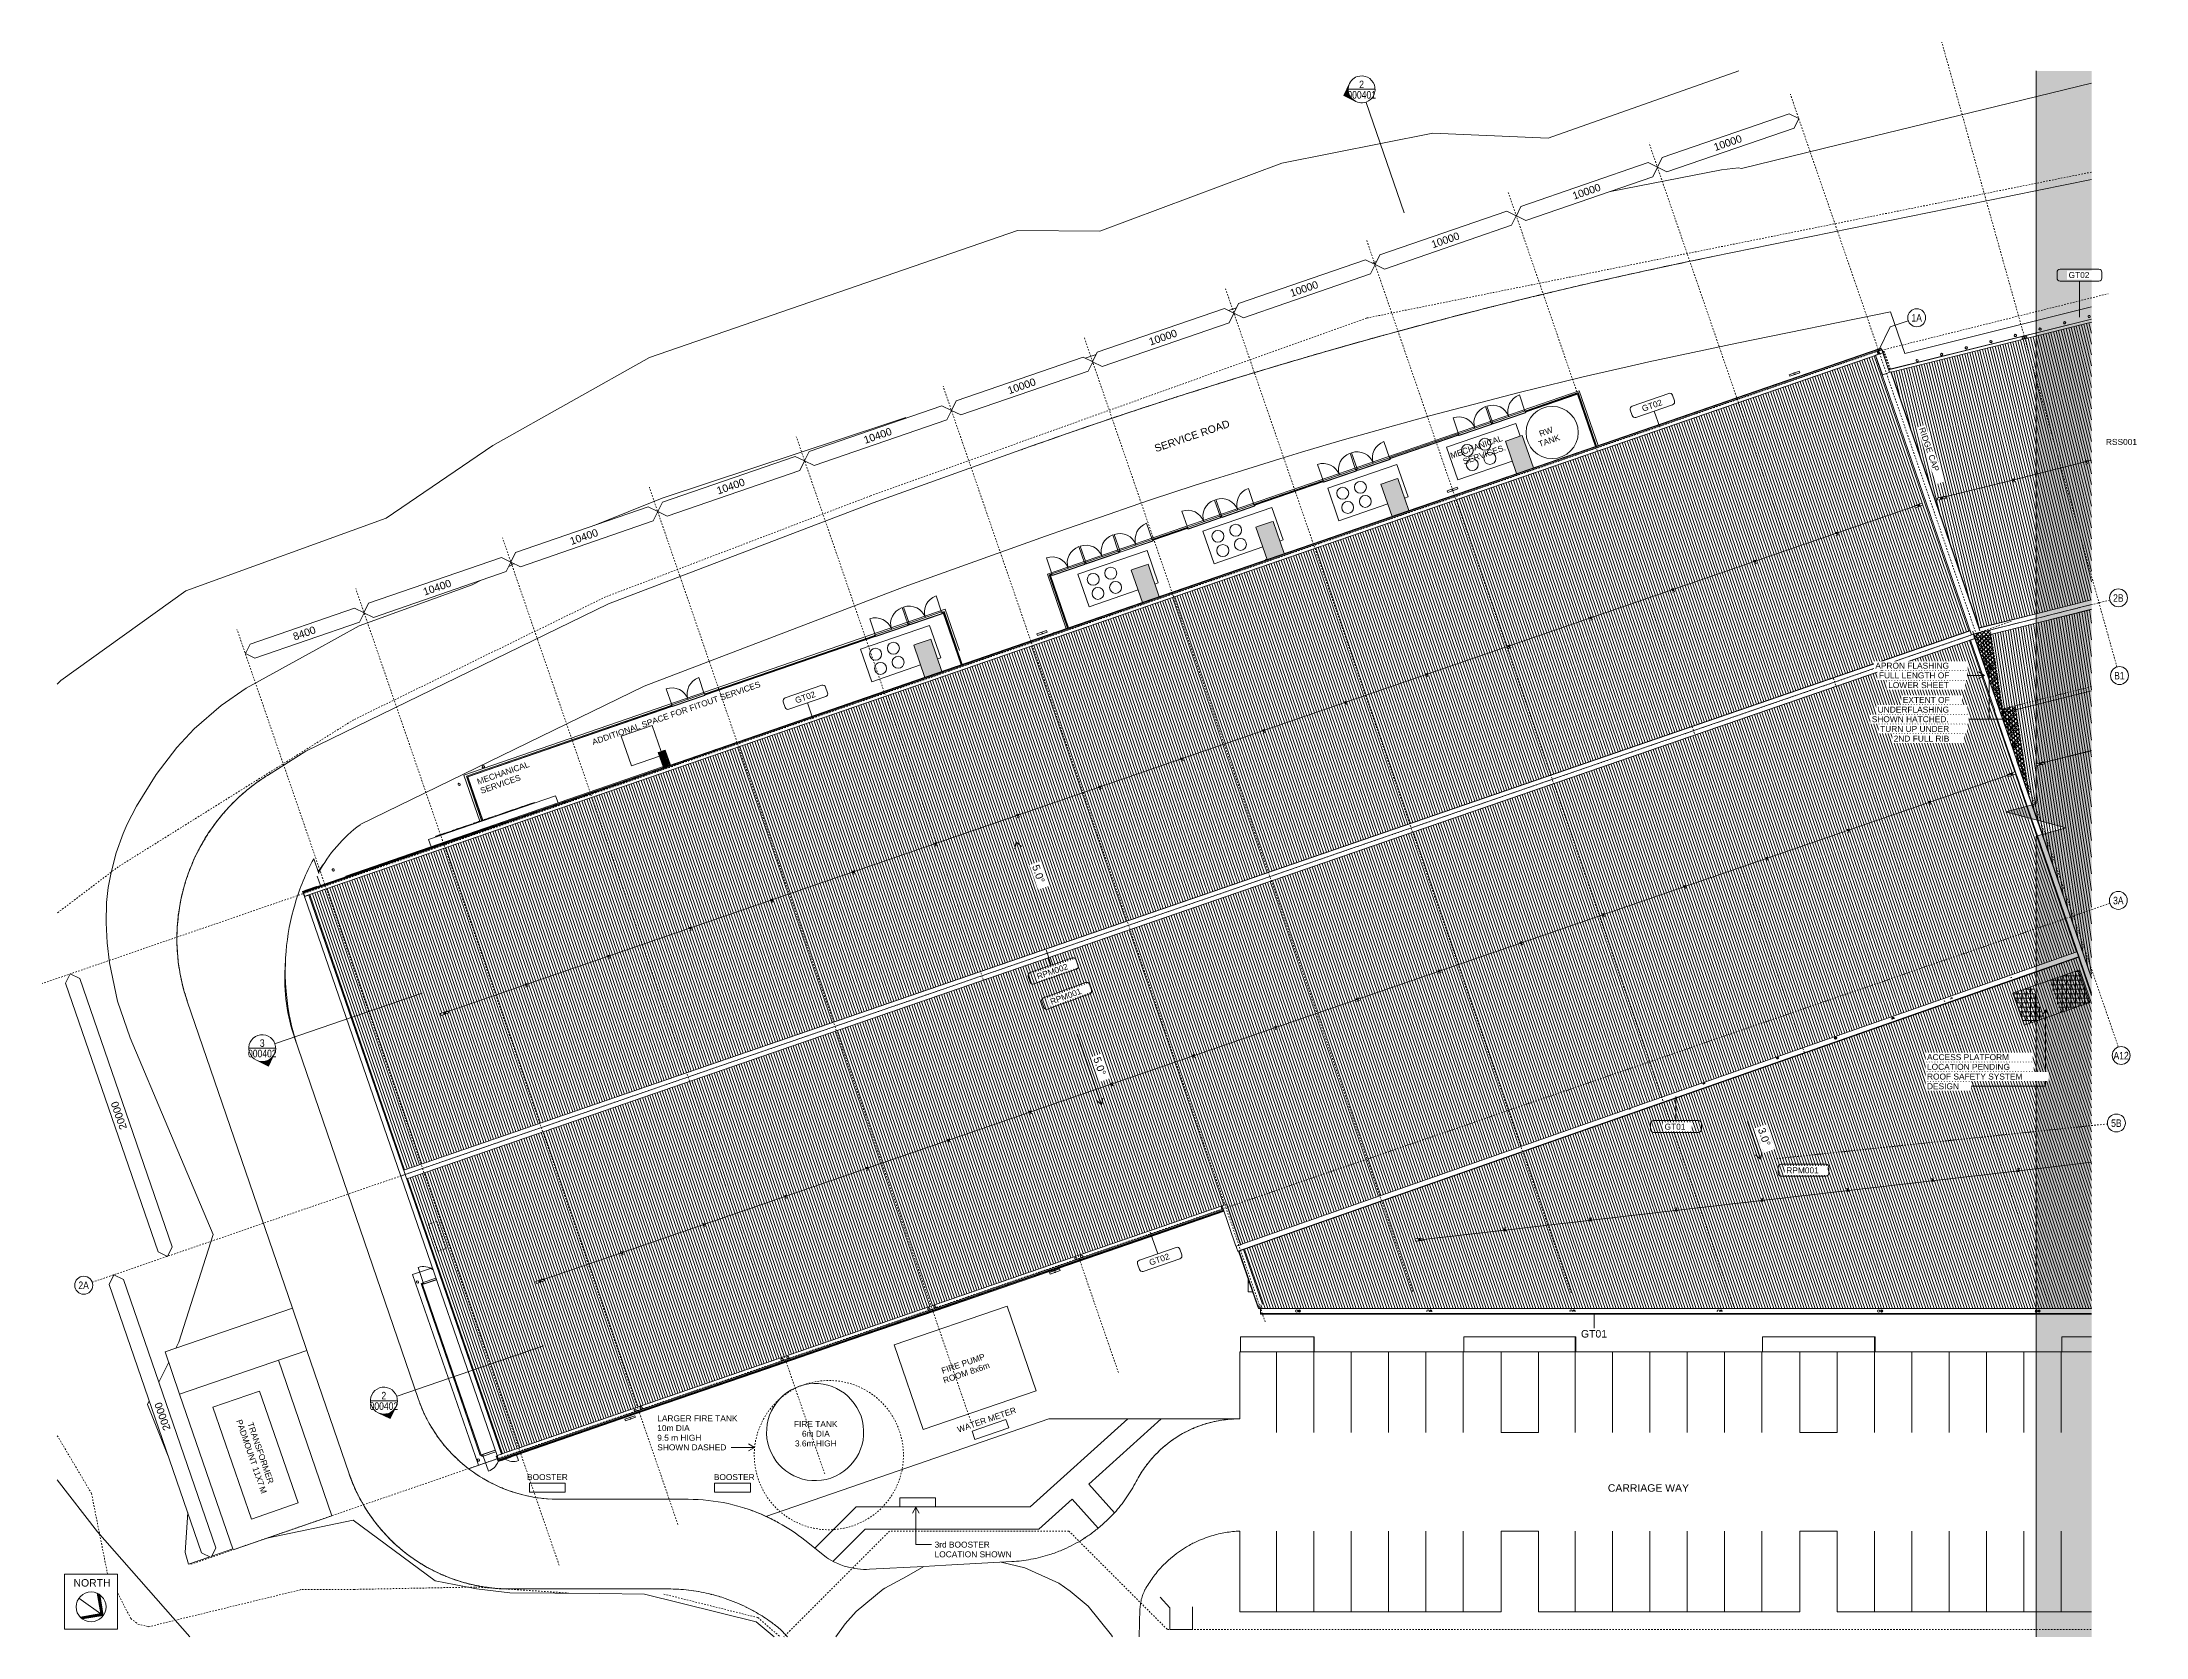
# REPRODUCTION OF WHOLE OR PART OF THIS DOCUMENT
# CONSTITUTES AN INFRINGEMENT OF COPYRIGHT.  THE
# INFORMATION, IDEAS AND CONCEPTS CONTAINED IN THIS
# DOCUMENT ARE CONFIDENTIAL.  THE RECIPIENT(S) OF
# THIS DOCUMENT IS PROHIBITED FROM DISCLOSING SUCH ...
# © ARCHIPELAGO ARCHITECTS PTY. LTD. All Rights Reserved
# Model space of a CAD drawing. Header units: metres. Extents: x -2477 to -2336, y 3945 to 4052.
import ezdxf

# ---------------------------------------------------------------- set-up
doc = ezdxf.new("R2010")
doc.units = ezdxf.units.M
for name, pattern in [('01 Dash', [0.005, 0.003, -0.002]), ('03 Dash Tight', [0.0045, 0.003, -0.0015]), ('AEC_Dash 3mm', [0.006, 0.003, -0.003]), ('AEC_Double Dash', [0.039, 0.015, -0.004, 0.006, -0.004, 0.006, -0.004]), ('Dash 1', [0.0036, 0.0012, -0.0006, 0.0012, -0.0006]), ('Grid Line', [0.021, 0.012, -0.003, 0.003, -0.003])]:
    doc.linetypes.add(name, pattern=pattern)
for name, color, linetype, lineweight in [('A-ANNO-NOTE', 131, 'Continuous', 5), ('A-AREA', 32, 'AEC_Dash 3mm', 60), ('A-CLNG', 13, 'Continuous', 5), ('A-CLNG-PATT', 13, 'Continuous', 5), ('A-DETL', 90, 'Continuous', 13), ('A-DETL-GENF', 92, 'Continuous', 5), ('A-DETL-THIN', 151, 'Continuous', 5), ('A-DOOR', 31, 'Continuous', 5), ('A-FLOR', 192, 'Continuous', 5), ('A-GENM', 13, 'Continuous', 5), ('A-GENM-IDEN', 13, 'Continuous', 5), ('A-GLAZ-CURT', 52, 'Continuous', 5), ('A-GLAZ-CWMG', 51, 'Continuous', 5), ('A-ROOF', 132, 'Continuous', 5), ('A-ROOF-IDEN', 132, 'Continuous', 5), ('A-ROOF-OTLN', 132, 'Continuous', 5), ('A-ROOF-PATT', 132, 'Continuous', 5), ('A-WALL', 113, 'Continuous', 5), ('C-PRKG', 70, 'Continuous', 5), ('C-PROP-LINE', 91, 'AEC_Double Dash', 13), ('C-TOPO', 7, 'Continuous', 5), ('F-FIRE', 13, 'Continuous', 5), ('G-ANNO-DIMS', 111, 'Continuous', 5), ('G-ANNO-SYMB', 111, 'Continuous', 5), ('G-ANNO-TEXT', 231, 'Continuous', 5), ('P-EQPM', 6, 'Continuous', 5), ('P-SANR-FIXT', 6, 'Continuous', 5), ('Q-SPCQ', 91, 'Continuous', 5), ('Q-SPCQ-IDEN', 132, 'Continuous', 5), ('S-FNDN', 32, 'Continuous', 5), ('S-GRID', 1, 'Continuous', 5), ('S-GRID-IDEN', 1, 'Continuous', 5)]:
    doc.layers.add(name, color=color, linetype=linetype, lineweight=lineweight)
doc.styles.add('Arial', font='arial.ttf', dxfattribs={"height": 0.5})
doc.styles.add('Arial Narrow', font='ARIALN.TTF', dxfattribs={"height": 0.5})
doc.styles.add('Arial_1', font='arial.ttf', dxfattribs={"height": 0.4})
pattern_1 = [(45, (0, 0), (-0.141421356, 0.141421356), []), (135, (0, 0), (-0.141421356, -0.141421356), [])]

# ---------------------------------------------------------------- blocks, each defined once
blk = doc.blocks.new('Generic Models 4 - Generic Models 2-823071-ROOF - Part A')
at = {"layer": 'A-GENM'}
for start, end in [(19.0004, 199.0004), (199.0004, 19.0004)]:
    blk.add_arc((-2425.29, 3959.16), 3.25, start, end, dxfattribs=at)
blk = doc.blocks.new('Generic Models 3 - Generic Models 2-971299-ROOF - Part A')
at = {"layer": 'A-GENM'}
for p, q in [((-2396.79, 3972.91), (-2399.9, 3971.82)), ((-2394.15, 3965.45), (-2396.79, 3972.91)), ((-2399.9, 3971.82), (-2397.25, 3964.35)), ((-2397.25, 3964.35), (-2394.15, 3965.45))]:
    blk.add_line(p, q, dxfattribs=at)
blk = doc.blocks.new('Generic Models 6 - Generic Models 2-971374-ROOF - Part A')
at = {"layer": 'A-GENM'}
for p, q in [((-2412.51, 3960.01), (-2414.78, 3959.23)), ((-2412.32, 3959.44), (-2412.51, 3960.01)), ((-2414.78, 3959.23), (-2414.59, 3958.66)), ((-2414.59, 3958.66), (-2412.32, 3959.44)), ((-2444.42, 3955.74), (-2444.42, 3955.14)), ((-2442.02, 3955.74), (-2444.42, 3955.74)), ((-2442.02, 3955.14), (-2442.02, 3955.74)), ((-2432.02, 3955.74), (-2432.02, 3955.14)), ((-2429.62, 3955.74), (-2432.02, 3955.74)), ((-2429.62, 3955.14), (-2429.62, 3955.74)), ((-2444.42, 3955.14), (-2442.02, 3955.14)), ((-2432.02, 3955.14), (-2429.62, 3955.14)), ((-2419.62, 3954.75), (-2419.62, 3954.15)), ((-2417.22, 3954.75), (-2419.62, 3954.75)), ((-2417.22, 3954.15), (-2417.22, 3954.75)), ((-2419.62, 3954.15), (-2417.22, 3954.15))]:
    blk.add_line(p, q, dxfattribs=at)
blk = doc.blocks.new('Generic Models 2 - Generic Models 2-983313-ROOF - Part A')
at = {"layer": 'A-GENM'}
for p, q in [((-2394.27, 3973.89), (-2399.92, 3971.89)), ((-2391.6, 3966.35), (-2394.27, 3973.89)), ((-2399.92, 3971.89), (-2397.25, 3964.35)), ((-2397.25, 3964.35), (-2391.6, 3966.35))]:
    blk.add_line(p, q, dxfattribs=at)
blk = doc.blocks.new('Hydrant_double1 - Hydrant_double-1019313-ROOF - Part A')
at = {"layer": 'F-FIRE'}
for p, q in [((-2397.51, 3973.38), (-2398.17, 3973.15)), ((-2398.17, 3973.15), (-2398.13, 3973.04)), ((-2398.13, 3973.04), (-2397.47, 3973.27)), ((-2397.47, 3973.27), (-2397.51, 3973.38))]:
    blk.add_line(p, q, dxfattribs=at)
for start, end in [(51.9968, 166.004), (231.9968, 346.004)]:
    blk.add_arc((-2397.82, 3973.21), 0.06, start, end, dxfattribs=at)
blk = doc.blocks.new('Hydrant_double2 - Hydrant_double-1019330-ROOF - Part A')
at = {"layer": 'F-FIRE'}
for p, q in [((-2397.51, 3973.38), (-2398.17, 3973.15)), ((-2398.17, 3973.15), (-2398.13, 3973.04)), ((-2398.13, 3973.04), (-2397.47, 3973.27)), ((-2397.47, 3973.27), (-2397.51, 3973.38))]:
    blk.add_line(p, q, dxfattribs=at)
for start, end in [(51.9968, 166.004), (231.9968, 346.004)]:
    blk.add_arc((-2397.82, 3973.21), 0.06, start, end, dxfattribs=at)
blk = doc.blocks.new('Hydrant_double4 - Hydrant_double-1019364-ROOF - Part A')
at = {"layer": 'F-FIRE'}
for p, q in [((-2397.51, 3973.38), (-2398.17, 3973.15)), ((-2398.17, 3973.15), (-2398.13, 3973.04)), ((-2398.13, 3973.04), (-2397.47, 3973.27)), ((-2397.47, 3973.27), (-2397.51, 3973.38))]:
    blk.add_line(p, q, dxfattribs=at)
for start, end in [(51.9968, 166.004), (232.2364, 346.004)]:
    blk.add_arc((-2397.82, 3973.21), 0.06, start, end, dxfattribs=at)
blk = doc.blocks.new('Hydrant_double5 - Hydrant_double-1019381-ROOF - Part A')
at = {"layer": 'F-FIRE'}
for p, q in [((-2397.51, 3973.38), (-2398.17, 3973.15)), ((-2398.17, 3973.15), (-2398.13, 3973.04)), ((-2398.13, 3973.04), (-2397.47, 3973.27)), ((-2397.47, 3973.27), (-2397.51, 3973.38))]:
    blk.add_line(p, q, dxfattribs=at)
for start, end in [(51.9968, 166.004), (231.9968, 346.004)]:
    blk.add_arc((-2397.82, 3973.21), 0.06, start, end, dxfattribs=at)
blk = doc.blocks.new('Mechanical - Condensers - Mechanical - Condensers-1249279-ROOF - Part A')
at = {"layer": 'A-GENM'}
for points in [[(-2378.32, 4023.32), (-2378.23, 4023.35), (-2378.98, 4025.52), (-2379.07, 4025.48), (-2378.35, 4023.4)], [(-2378.23, 4023.35), (-2377.28, 4023.68), (-2378.03, 4025.84), (-2378.98, 4025.52), (-2378.25, 4023.4)], [(-2377.28, 4023.68), (-2377.19, 4023.71), (-2377.94, 4025.87), (-2378.03, 4025.84), (-2377.3, 4023.73)], [(-2386.66, 4020.45), (-2386.57, 4020.48), (-2387.32, 4022.64), (-2387.41, 4022.61), (-2386.67, 4020.47)], [(-2386.57, 4020.48), (-2385.62, 4020.8), (-2386.37, 4022.97), (-2387.32, 4022.64), (-2386.58, 4020.51)], [(-2385.62, 4020.8), (-2385.53, 4020.84), (-2386.28, 4023), (-2386.37, 4022.97), (-2385.65, 4020.87)], [(-2395.02, 4017.57), (-2394.93, 4017.6), (-2395.67, 4019.77), (-2395.77, 4019.73), (-2395.07, 4017.7)], [(-2394.93, 4017.6), (-2393.98, 4017.93), (-2394.73, 4020.09), (-2395.67, 4019.77), (-2395.01, 4017.83)], [(-2393.98, 4017.93), (-2393.89, 4017.96), (-2394.63, 4020.12), (-2394.73, 4020.09), (-2394.07, 4018.19)], [(-2403.38, 4014.69), (-2403.29, 4014.72), (-2404.03, 4016.89), (-2404.13, 4016.86), (-2403.47, 4014.94)], [(-2403.29, 4014.72), (-2402.34, 4015.05), (-2403.09, 4017.21), (-2404.03, 4016.89), (-2403.35, 4014.9)], [(-2402.34, 4015.05), (-2402.25, 4015.08), (-2402.99, 4017.25), (-2403.09, 4017.21), (-2402.34, 4015.06)], [(-2417.85, 4009.71), (-2416.9, 4010.03), (-2417.65, 4012.2), (-2418.59, 4011.87), (-2417.85, 4009.73)], [(-2416.9, 4010.03), (-2416.81, 4010.07), (-2417.55, 4012.23), (-2417.65, 4012.2), (-2416.91, 4010.05)], [(-2417.94, 4009.68), (-2417.85, 4009.71), (-2418.59, 4011.87), (-2418.69, 4011.84), (-2417.96, 4009.73)], [(-2435.45, 4003.65), (-2435.35, 4003.68), (-2435.7, 4004.68), (-2435.79, 4004.65), (-2435.52, 4003.87)], [(-2435.35, 4003.68), (-2435.07, 4003.78), (-2435.42, 4004.78), (-2435.7, 4004.68), (-2435.42, 4003.87)], [(-2435.07, 4003.78), (-2434.98, 4003.81), (-2435.32, 4004.81), (-2435.42, 4004.78), (-2435.1, 4003.87)]]:
    blk.add_hatch(color=256, dxfattribs=at).paths.add_polyline_path(points)
for p, q in [((-2378.38, 4026.67), (-2383.01, 4025.08)), ((-2378.09, 4025.82), (-2378.38, 4026.67)), ((-2383.01, 4025.08), (-2382.26, 4022.9)), ((-2378.98, 4025.52), (-2379.07, 4025.48)), ((-2379.07, 4025.48), (-2378.32, 4023.32)), ((-2378.98, 4025.52), (-2378.03, 4025.84)), ((-2377.94, 4025.87), (-2378.03, 4025.84)), ((-2377.19, 4023.71), (-2377.94, 4025.87)), ((-2386.34, 4023.93), (-2390.97, 4022.34)), ((-2385.59, 4021.76), (-2386.34, 4023.93)), ((-2382.26, 4022.9), (-2378.61, 4024.16)), ((-2390.97, 4022.34), (-2390.22, 4020.16)), ((-2387.32, 4022.64), (-2387.41, 4022.61)), ((-2387.41, 4022.61), (-2386.66, 4020.45)), ((-2387.32, 4022.64), (-2386.37, 4022.97)), ((-2386.28, 4023), (-2386.37, 4022.97)), ((-2385.53, 4020.84), (-2386.28, 4023)), ((-2394.7, 4021.05), (-2399.33, 4019.46)), ((-2393.95, 4018.88), (-2394.7, 4021.05)), ((-2390.22, 4020.16), (-2386.95, 4021.29)), ((-2385.82, 4021.68), (-2385.59, 4021.76)), ((-2399.33, 4019.46), (-2398.58, 4017.28)), ((-2395.67, 4019.77), (-2395.77, 4019.73)), ((-2395.77, 4019.73), (-2395.02, 4017.57)), ((-2395.67, 4019.77), (-2394.73, 4020.09)), ((-2394.63, 4020.12), (-2394.73, 4020.09)), ((-2393.89, 4017.96), (-2394.63, 4020.12)), ((-2403.06, 4018.18), (-2407.69, 4016.58)), ((-2402.31, 4016), (-2403.06, 4018.18)), ((-2398.58, 4017.28), (-2395.31, 4018.41)), ((-2394.18, 4018.8), (-2393.95, 4018.88)), ((-2407.69, 4016.58), (-2406.94, 4014.41)), ((-2404.03, 4016.89), (-2404.13, 4016.86)), ((-2404.13, 4016.86), (-2403.38, 4014.69)), ((-2404.03, 4016.89), (-2403.09, 4017.21)), ((-2402.99, 4017.25), (-2403.09, 4017.21)), ((-2402.25, 4015.08), (-2402.99, 4017.25)), ((-2406.94, 4014.41), (-2403.67, 4015.53)), ((-2402.54, 4015.92), (-2402.31, 4016)), ((-2417.62, 4013.16), (-2422.25, 4011.57)), ((-2418.59, 4011.87), (-2417.65, 4012.2)), ((-2417.55, 4012.23), (-2417.65, 4012.2)), ((-2416.87, 4010.99), (-2417.62, 4013.16)), ((-2416.81, 4010.07), (-2417.55, 4012.23)), ((-2422.25, 4011.57), (-2421.5, 4009.39)), ((-2418.59, 4011.87), (-2418.69, 4011.84)), ((-2418.69, 4011.84), (-2417.94, 4009.68)), ((-2417.1, 4010.91), (-2416.87, 4010.99)), ((-2421.5, 4009.39), (-2418.23, 4010.52)), ((-2436.19, 4006.46), (-2438.27, 4005.74)), ((-2435.59, 4004.72), (-2436.19, 4006.46)), ((-2438.27, 4005.74), (-2437.58, 4003.76)), ((-2437.58, 4003.76), (-2435.71, 4004.4)), ((-2435.7, 4004.68), (-2435.79, 4004.65)), ((-2435.79, 4004.65), (-2435.45, 4003.65)), ((-2435.7, 4004.68), (-2435.42, 4004.78)), ((-2435.32, 4004.81), (-2435.42, 4004.78)), ((-2434.98, 4003.81), (-2435.32, 4004.81))]:
    blk.add_line(p, q, dxfattribs=at)
for centre, start, end in [((-2381.62, 4024.87), 0, 180), ((-2381.62, 4024.87), 180, 0), ((-2380.44, 4025.28), 0, 180), ((-2380.44, 4025.28), 180, 0), ((-2380.11, 4024.33), 0, 180), ((-2381.29, 4023.92), 0, 180), ((-2381.29, 4023.92), 180, 0), ((-2380.11, 4024.33), 180, 0), ((-2389.96, 4022), 0, 180), ((-2389.96, 4022), 180, 0), ((-2388.78, 4022.4), 0, 180), ((-2388.78, 4022.4), 180, 0), ((-2388.45, 4021.46), 0, 180), ((-2389.63, 4021.05), 0, 180), ((-2389.63, 4021.05), 180, 0), ((-2388.45, 4021.46), 180, 0), ((-2398.32, 4019.12), 0, 180), ((-2398.32, 4019.12), 180, 0), ((-2397.13, 4019.53), 0, 180), ((-2397.13, 4019.53), 180, 0), ((-2397.99, 4018.17), 0, 180), ((-2397.99, 4018.17), 180, 0), ((-2396.81, 4018.58), 0, 180), ((-2396.81, 4018.58), 180, 0), ((-2406.67, 4016.24), 0, 180), ((-2406.67, 4016.24), 180, 0), ((-2405.49, 4016.65), 0, 180), ((-2405.49, 4016.65), 180, 0), ((-2406.35, 4015.3), 0, 180), ((-2406.35, 4015.3), 180, 0), ((-2405.17, 4015.7), 0, 180), ((-2405.17, 4015.7), 180, 0), ((-2420.05, 4011.63), 0, 180), ((-2421.24, 4011.23), 0, 180), ((-2421.24, 4011.23), 180, 0), ((-2420.91, 4010.28), 0, 180), ((-2420.05, 4011.63), 180, 0), ((-2419.73, 4010.69), 0, 180), ((-2419.73, 4010.69), 180, 0), ((-2420.91, 4010.28), 180, 0)]:
    blk.add_arc(centre, 0.4, start, end, dxfattribs=at)
blk = doc.blocks.new('Downpipe - L Spreader - Default-3252573-ROOF - Part A')
at = {"layer": 'P-SANR-FIXT'}
blk.add_hatch(color=211, dxfattribs=at).paths.add_polyline_path([(-0.04, 2.37), (-0.06, 2.37), (-0.08, 2.36), (-0.09, 2.35), (-0.1, 2.34), (-0.11, 2.32), (-0.11, 2.3), (-0.11, 2.28), (-0.1, 2.26), (-0.09, 2.25), (-0.08, 2.24), (-0.06, 2.23), (-0.04, 2.22), (-0.02, 2.23), (0, 2.24), (0.01, 2.25), (0.03, 2.26), (0.03, 2.28), (0.04, 2.3), (0.03, 2.32), (0.03, 2.34), (0.01, 2.35), (0, 2.36), (-0.02, 2.37)])
for start, end in [(0, 180), (180, 0)]:
    blk.add_arc((-0.04, 2.3), 0.075, start, end, dxfattribs=at)
blk = doc.blocks.new('Downpipe - L Spreader - Default-3252578-ROOF - Part A')
at = {"layer": 'P-SANR-FIXT'}
blk.add_hatch(color=211, dxfattribs=at).paths.add_polyline_path([(-0.05, 2.37), (-0.06, 2.37), (-0.08, 2.36), (-0.09, 2.35), (-0.1, 2.34), (-0.11, 2.32), (-0.11, 2.3), (-0.11, 2.28), (-0.1, 2.26), (-0.09, 2.25), (-0.08, 2.24), (-0.06, 2.23), (-0.04, 2.22), (-0.02, 2.23), (0, 2.24), (0.01, 2.25), (0.03, 2.26), (0.03, 2.28), (0.04, 2.3), (0.03, 2.32), (0.03, 2.34), (0.01, 2.35), (0, 2.36), (-0.03, 2.37)])
for start, end in [(97.2228, 180), (180, 0), (0, 79.8387)]:
    blk.add_arc((-0.04, 2.3), 0.075, start, end, dxfattribs=at)
blk = doc.blocks.new('Downpipe - L Spreader - Default-3252579-ROOF - Part A')
at = {"layer": 'P-SANR-FIXT'}
blk.add_hatch(color=211, dxfattribs=at).paths.add_polyline_path([(-0.11, 2.33), (-0.11, 2.32), (-0.11, 2.3), (-0.11, 2.28), (-0.1, 2.26), (-0.09, 2.25), (-0.08, 2.24), (-0.06, 2.23), (-0.04, 2.22), (-0.02, 2.23), (0, 2.24), (0.01, 2.25), (0.03, 2.26), (0.03, 2.28), (0.04, 2.3), (0.03, 2.33), (-0.1, 2.33)])
for start, end in [(157.6524, 180), (180, 0), (0, 19.7856)]:
    blk.add_arc((-0.04, 2.3), 0.075, start, end, dxfattribs=at)
blk = doc.blocks.new('Downpipe - L Spreader - Default-3252580-ROOF - Part A')
at = {"layer": 'P-SANR-FIXT'}
blk.add_hatch(color=211, dxfattribs=at).paths.add_polyline_path([(-0.11, 2.33), (-0.11, 2.32), (-0.11, 2.3), (-0.11, 2.28), (-0.1, 2.26), (-0.09, 2.25), (-0.08, 2.24), (-0.06, 2.23), (-0.04, 2.22), (-0.02, 2.23), (0, 2.24), (0.01, 2.25), (0.03, 2.26), (0.03, 2.28), (0.04, 2.3), (0.03, 2.32), (-0.11, 2.33)])
for start, end in [(159.1214, 180), (180, 0), (0, 18.2893)]:
    blk.add_arc((-0.04, 2.3), 0.075, start, end, dxfattribs=at)
blk = doc.blocks.new('Downpipe - L Spreader - Default-3252581-ROOF - Part A')
at = {"layer": 'P-SANR-FIXT'}
blk.add_hatch(color=211, dxfattribs=at).paths.add_polyline_path([(-0.1, 2.34), (-0.1, 2.34), (-0.11, 2.32), (-0.11, 2.3), (-0.11, 2.28), (-0.1, 2.26), (-0.09, 2.25), (-0.08, 2.24), (-0.06, 2.23), (-0.04, 2.22), (-0.02, 2.23), (0, 2.24), (0.01, 2.25), (0.03, 2.26), (0.03, 2.28), (0.04, 2.3), (0.03, 2.32), (0.02, 2.34), (-0.1, 2.34)])
for start, end in [(144.1151, 180), (180, 0), (0, 33.2492)]:
    blk.add_arc((-0.04, 2.3), 0.075, start, end, dxfattribs=at)
blk = doc.blocks.new('Downpipe - L Spreader - Default-3252583-ROOF - Part A')
at = {"layer": 'P-SANR-FIXT'}
blk.add_hatch(color=211, dxfattribs=at).paths.add_polyline_path([(-0.04, 2.37), (-0.06, 2.37), (-0.08, 2.36), (-0.09, 2.35), (-0.1, 2.34), (-0.11, 2.32), (-0.11, 2.3), (-0.11, 2.28), (-0.1, 2.26), (-0.09, 2.25), (-0.08, 2.24), (-0.06, 2.23), (-0.04, 2.22), (-0.02, 2.23), (0, 2.24), (0.01, 2.25), (0.03, 2.26), (0.03, 2.28), (0.04, 2.3), (0.03, 2.32), (0.03, 2.34), (0.01, 2.35), (0, 2.36), (-0.02, 2.37)])
for start, end in [(0, 180), (180, 0)]:
    blk.add_arc((-0.04, 2.3), 0.075, start, end, dxfattribs=at)
blk = doc.blocks.new('Water Tanks - Water Tanks-1306764-ROOF - Part A')
at = {"layer": 'P-EQPM'}
for start, end in [(0, 180), (180, 0)]:
    blk.add_arc((-2375.47, 4026.35), 1.75, start, end, dxfattribs=at)
blk = doc.blocks.new('Downpipe - L Spreader - Default-1309623-ROOF - Part A')
at = {"layer": 'P-SANR-FIXT'}
blk.add_hatch(color=211, dxfattribs=at).paths.add_polyline_path([(0, 2.04), (-0.08, 2.04), (-0.08, 2.04), (-0.06, 2.03), (-0.04, 2.02), (-0.02, 2.03), (0, 2.04)])
blk.add_arc((-0.04, 2.1), 0.075, 236.4977, 304.5742, dxfattribs=at)
blk = doc.blocks.new('Downpipe - L Spreader - Default-V1-ROOF - Part A')
at = {"layer": 'P-SANR-FIXT'}
blk.add_hatch(color=211, dxfattribs=at).paths.add_polyline_path([(0.03, 2.09), (-0.11, 2.08), (-0.11, 2.08), (-0.1, 2.06), (-0.09, 2.05), (-0.08, 2.04), (-0.06, 2.03), (-0.04, 2.02), (-0.02, 2.03), (0, 2.04), (0.01, 2.05), (0.03, 2.06), (0.03, 2.08)])
blk.add_arc((-0.04, 2.1), 0.075, 192.6333, 348.5185, dxfattribs=at)
blk = doc.blocks.new('Downpipe - L Spreader - Default-V2-ROOF - Part A')
at = {"layer": 'P-SANR-FIXT'}
blk.add_hatch(color=211, dxfattribs=at).paths.add_polyline_path([(0.03, 2.13), (-0.11, 2.13), (-0.11, 2.12), (-0.11, 2.1), (-0.11, 2.08), (-0.1, 2.06), (-0.09, 2.05), (-0.08, 2.04), (-0.06, 2.03), (-0.04, 2.02), (-0.02, 2.03), (0, 2.04), (0.01, 2.05), (0.03, 2.06), (0.03, 2.08), (0.04, 2.1), (0.03, 2.12)])
for start, end in [(156.6775, 180), (180, 0), (0, 24.4747)]:
    blk.add_arc((-0.04, 2.1), 0.075, start, end, dxfattribs=at)
blk = doc.blocks.new('Downpipe - L Spreader - Default-V3-ROOF - Part A')
at = {"layer": 'P-SANR-FIXT'}
blk.add_hatch(color=211, dxfattribs=at).paths.add_polyline_path([(-0.02, 2.17), (-0.04, 2.17), (-0.06, 2.17), (-0.08, 2.16), (-0.09, 2.15), (-0.1, 2.14), (-0.11, 2.12), (-0.11, 2.1), (-0.11, 2.08), (-0.1, 2.06), (-0.09, 2.05), (-0.08, 2.04), (-0.06, 2.03), (-0.04, 2.02), (-0.02, 2.03), (0, 2.04), (0.01, 2.05), (0.03, 2.06), (0.03, 2.08), (0.04, 2.1), (0.03, 2.12), (0.03, 2.14), (0.01, 2.15), (0, 2.16), (-0.01, 2.17)])
for start, end in [(0, 180), (180, 0)]:
    blk.add_arc((-0.04, 2.1), 0.075, start, end, dxfattribs=at)
blk = doc.blocks.new('Downpipe - L Spreader - Default-V4-ROOF - Part A')
at = {"layer": 'P-SANR-FIXT'}
blk.add_hatch(color=211, dxfattribs=at).paths.add_polyline_path([(-0.02, 2.17), (-0.04, 2.17), (-0.06, 2.17), (-0.08, 2.16), (-0.09, 2.15), (-0.1, 2.14), (-0.11, 2.12), (-0.11, 2.1), (-0.11, 2.08), (-0.1, 2.06), (-0.09, 2.05), (-0.08, 2.04), (0, 2.04), (0.01, 2.05), (0.03, 2.06), (0.03, 2.08), (0.04, 2.1), (0.03, 2.12), (0.03, 2.14), (0.01, 2.15), (0, 2.16), (-0.01, 2.17)])
for start, end in [(0, 180), (180, 234.6037), (306.4578, 0)]:
    blk.add_arc((-0.04, 2.1), 0.075, start, end, dxfattribs=at)
blk = doc.blocks.new('Downpipe - L Spreader - Default-V5-ROOF - Part A')
at = {"layer": 'P-SANR-FIXT'}
blk.add_hatch(color=211, dxfattribs=at).paths.add_polyline_path([(-0.02, 2.17), (-0.04, 2.17), (-0.06, 2.17), (-0.08, 2.16), (-0.09, 2.15), (-0.1, 2.14), (-0.11, 2.12), (-0.11, 2.1), (-0.11, 2.09), (0.03, 2.09), (0.04, 2.1), (0.03, 2.12), (0.03, 2.14), (0.01, 2.15), (0, 2.16), (-0.01, 2.17)])
for start, end in [(0, 180), (180, 189.4073), (351.6904, 0)]:
    blk.add_arc((-0.04, 2.1), 0.075, start, end, dxfattribs=at)
blk = doc.blocks.new('Downpipe - L Spreader - Default-V6-ROOF - Part A')
at = {"layer": 'P-SANR-FIXT'}
blk.add_hatch(color=211, dxfattribs=at).paths.add_polyline_path([(-0.02, 2.17), (-0.04, 2.17), (-0.06, 2.17), (-0.08, 2.16), (-0.09, 2.15), (-0.1, 2.14), (0.02, 2.14), (0.01, 2.15), (0, 2.16), (-0.01, 2.17)])
blk.add_arc((-0.04, 2.1), 0.075, 30.596, 150, dxfattribs=at)
blk = doc.blocks.new('Downpipe - L Spreader - Default-V7-ROOF - Part A')
at = {"layer": 'P-SANR-FIXT'}
for start, end in [(71.6802, 180), (180, 288.3198), (0, 71.2952), (288.7048, 0)]:
    blk.add_arc((-0.04, 2.3), 0.075, start, end, dxfattribs=at)
blk = doc.blocks.new('Downpipe - L Spreader - Default-V8-ROOF - Part A')
at = {"layer": 'P-SANR-FIXT'}
for start, end in [(0, 180), (180, 0)]:
    blk.add_arc((-0.04, 2.3), 0.075, start, end, dxfattribs=at)
blk = doc.blocks.new('Downpipe - L Spreader - Default-V9-ROOF - Part A')
at = {"layer": 'P-SANR-FIXT'}
for start, end in [(154.5914, 180), (180, 0), (0, 22.9036)]:
    blk.add_arc((-0.04, 2.3), 0.075, start, end, dxfattribs=at)
blk = doc.blocks.new('Downpipe - L Spreader - Default-V10-ROOF - Part A')
at = {"layer": 'P-SANR-FIXT'}
for start, end in [(156.0605, 180), (180, 0), (0, 21.4072)]:
    blk.add_arc((-0.04, 2.3), 0.075, start, end, dxfattribs=at)
blk = doc.blocks.new('Downpipe - L Spreader - Default-V11-ROOF - Part A')
at = {"layer": 'P-SANR-FIXT'}
for start, end in [(150, 180), (180, 0), (0, 30)]:
    blk.add_arc((-0.04, 2.3), 0.075, start, end, dxfattribs=at)
blk = doc.blocks.new('Downpipe - L Spreader - Default-V12-ROOF - Part A')
at = {"layer": 'P-SANR-FIXT'}
for start, end in [(0, 180), (180, 0)]:
    blk.add_arc((-0.04, 2.3), 0.075, start, end, dxfattribs=at)
blk = doc.blocks.new('Hydrant_double3 - Hydrant_double-1559767-ROOF - Part A')
at = {"layer": 'F-FIRE'}
for p, q in [((-2397.51, 3973.38), (-2398.17, 3973.15)), ((-2398.17, 3973.15), (-2398.13, 3973.04)), ((-2398.13, 3973.04), (-2397.47, 3973.27)), ((-2397.47, 3973.27), (-2397.51, 3973.38))]:
    blk.add_line(p, q, dxfattribs=at)
for start, end in [(51.9968, 166.004), (231.9968, 346.004)]:
    blk.add_arc((-2397.82, 3973.21), 0.06, start, end, dxfattribs=at)
blk = doc.blocks.new('Downpipe - L Spreader - Default-3251983-ROOF - Part A')
at = {"layer": 'P-SANR-FIXT'}
for start, end in [(360, 180), (180, 360)]:
    blk.add_arc((-0.04, -0.51), 0.075, start, end, dxfattribs=at)
blk = doc.blocks.new('Downpipe - L Spreader - Default-3252010-ROOF - Part A')
at = {"layer": 'P-SANR-FIXT'}
for start, end in [(0, 180), (180, 0)]:
    blk.add_arc((-0.04, 0.51), 0.075, start, end, dxfattribs=at)
blk = doc.blocks.new('Downpipe - L Spreader - Default-V13-ROOF - Part A')
at = {"layer": 'P-SANR-FIXT'}
for start, end in [(0, 97.7163), (262.2837, 0)]:
    blk.add_arc((-0.04, 0.51), 0.075, start, end, dxfattribs=at)
blk = doc.blocks.new('Downpipe - Straight - 01 - 150D-3252301-ROOF - Part A')
at = {"layer": 'P-SANR-FIXT'}
for start, end in [(360, 180), (0, 180), (180, 0), (180, 360)]:
    blk.add_arc((-0.04, 0.1), 0.075, start, end, dxfattribs=at)
blk = doc.blocks.new('Downpipe - Straight - 01 - 150D-3252302-ROOF - Part A')
at = {"layer": 'P-SANR-FIXT'}
for start, end in [(360, 180), (0, 180), (180, 360), (180, 0)]:
    blk.add_arc((-0.04, -0.1), 0.075, start, end, dxfattribs=at)
blk = doc.blocks.new('Structural Foundations - Area 5 - Structural Foundations - Area 51-1595934-ROOF - Part A')
at = {"layer": 'S-FNDN'}
blk.add_line((-2396.29, 3969.15), (-2396.2, 3969.15), dxfattribs=at)
blk = doc.blocks.new('Static Line_Sayfa_Metal Deck_Pan Mount - Up to 15 _ pitch - Max 2 Users-1845519-ROOF - Part A')
at = {"layer": 'Q-SPCQ'}
for p, q in [((-2351.45, 4021.21), (-2356.89, 4019.34)), ((-2356.89, 4019.33), (-2351.45, 4021.2)), ((-2351.16, 4021.35), (-2351.68, 4021.17)), ((-2351.67, 4021.13), (-2351.68, 4021.17)), ((-2351.68, 4021.17), (-2351.68, 4021.17)), ((-2351.63, 4021.03), (-2351.67, 4021.13)), ((-2351.11, 4021.21), (-2351.63, 4021.03)), ((-2351.63, 4021.02), (-2351.63, 4021.03)), ((-2351.47, 4021.2), (-2351.47, 4021.19)), ((-2351.47, 4021.19), (-2351.47, 4021.19)), ((-2351.47, 4021.19), (-2351.46, 4021.19)), ((-2351.46, 4021.19), (-2351.46, 4021.17)), ((-2351.46, 4021.17), (-2351.45, 4021.14)), ((-2351.45, 4021.2), (-2351.45, 4021.2)), ((-2351.45, 4021.2), (-2351.45, 4021.2)), ((-2351.45, 4021.2), (-2351.45, 4021.2)), ((-2351.45, 4021.14), (-2351.45, 4021.14)), ((-2351.44, 4021.21), (-2351.35, 4021.24)), ((-2351.35, 4021.23), (-2351.44, 4021.2)), ((-2351.44, 4021.17), (-2351.44, 4021.17)), ((-2351.44, 4021.14), (-2351.39, 4021.16)), ((-2351.41, 4021.18), (-2351.41, 4021.18)), ((-2351.39, 4021.16), (-2351.33, 4021.18)), ((-2351.38, 4021.19), (-2351.38, 4021.19)), ((-2351.35, 4021.2), (-2351.36, 4021.2)), ((-2351.34, 4021.23), (-2351.34, 4021.24)), ((-2351.34, 4021.23), (-2351.34, 4021.24)), ((-2351.34, 4021.24), (-2351.34, 4021.24)), ((-2351.34, 4021.23), (-2351.34, 4021.23)), ((-2351.33, 4021.21), (-2351.34, 4021.23)), ((-2351.34, 4021.23), (-2351.34, 4021.23)), ((-2351.33, 4021.19), (-2351.33, 4021.21)), ((-2351.33, 4021.19), (-2351.33, 4021.19)), ((-2351.16, 4021.35), (-2351.16, 4021.35)), ((-2351.16, 4021.35), (-2351.11, 4021.21)), ((-2351.11, 4021.21), (-2351.11, 4021.2)), ((-2356.89, 4019.34), (-2444.63, 3989.12)), ((-2444.63, 3989.12), (-2356.89, 4019.33)), ((-2356.99, 4019.35), (-2356.83, 4019.41)), ((-2356.99, 4019.35), (-2356.99, 4019.35)), ((-2356.95, 4019.32), (-2356.96, 4019.31)), ((-2356.96, 4019.31), (-2356.96, 4019.31)), ((-2356.95, 4019.3), (-2356.96, 4019.31)), ((-2356.83, 4019.36), (-2356.95, 4019.32)), ((-2356.95, 4019.3), (-2356.83, 4019.35)), ((-2356.95, 4019.3), (-2356.95, 4019.3)), ((-2356.92, 4019.31), (-2356.93, 4019.31)), ((-2356.93, 4019.31), (-2356.93, 4019.31)), ((-2356.93, 4019.31), (-2356.93, 4019.31)), ((-2356.91, 4019.26), (-2356.92, 4019.31)), ((-2356.92, 4019.17), (-2356.77, 4019.22)), ((-2356.76, 4019.22), (-2356.92, 4019.17)), ((-2356.92, 4019.16), (-2356.92, 4019.17)), ((-2356.92, 4019.17), (-2356.92, 4019.16)), ((-2356.91, 4019.26), (-2356.91, 4019.26)), ((-2356.89, 4019.28), (-2356.89, 4019.28)), ((-2356.89, 4019.28), (-2356.89, 4019.28)), ((-2356.89, 4019.25), (-2356.84, 4019.27)), ((-2356.89, 4019.25), (-2356.84, 4019.27)), ((-2356.88, 4019.29), (-2356.88, 4019.29)), ((-2356.87, 4019.29), (-2356.87, 4019.29)), ((-2356.86, 4019.29), (-2356.86, 4019.29)), ((-2356.86, 4019.29), (-2356.86, 4019.29)), ((-2356.85, 4019.34), (-2356.85, 4019.34)), ((-2356.85, 4019.34), (-2356.85, 4019.34)), ((-2356.85, 4019.34), (-2356.85, 4019.33)), ((-2356.85, 4019.33), (-2356.83, 4019.29)), ((-2356.83, 4019.41), (-2356.82, 4019.41)), ((-2356.83, 4019.36), (-2356.83, 4019.36)), ((-2356.83, 4019.36), (-2356.82, 4019.35)), ((-2356.83, 4019.35), (-2356.82, 4019.35)), ((-2356.83, 4019.29), (-2356.83, 4019.29)), ((-2356.82, 4019.35), (-2356.82, 4019.35)), ((-2356.76, 4019.22), (-2356.76, 4019.22)), ((-2356.76, 4019.22), (-2356.76, 4019.22)), ((-2362.47, 4017.47), (-2362.31, 4017.52)), ((-2362.47, 4017.46), (-2362.47, 4017.47)), ((-2362.32, 4017.47), (-2362.44, 4017.43)), ((-2362.44, 4017.43), (-2362.44, 4017.43)), ((-2362.44, 4017.42), (-2362.44, 4017.43)), ((-2362.44, 4017.42), (-2362.43, 4017.42)), ((-2362.44, 4017.42), (-2362.44, 4017.42)), ((-2362.43, 4017.42), (-2362.31, 4017.46)), ((-2362.41, 4017.42), (-2362.41, 4017.42)), ((-2362.41, 4017.42), (-2362.41, 4017.42)), ((-2362.41, 4017.42), (-2362.41, 4017.42)), ((-2362.39, 4017.37), (-2362.41, 4017.42)), ((-2362.41, 4017.28), (-2362.4, 4017.28)), ((-2362.41, 4017.28), (-2362.41, 4017.28)), ((-2362.4, 4017.28), (-2362.25, 4017.33)), ((-2362.25, 4017.33), (-2362.4, 4017.28)), ((-2362.39, 4017.37), (-2362.39, 4017.37)), ((-2362.38, 4017.39), (-2362.38, 4017.39)), ((-2362.37, 4017.4), (-2362.37, 4017.4)), ((-2362.37, 4017.4), (-2362.37, 4017.4)), ((-2362.37, 4017.36), (-2362.33, 4017.38)), ((-2362.37, 4017.36), (-2362.33, 4017.38)), ((-2362.35, 4017.4), (-2362.35, 4017.4)), ((-2362.35, 4017.4), (-2362.35, 4017.4)), ((-2362.34, 4017.41), (-2362.34, 4017.41)), ((-2362.33, 4017.45), (-2362.33, 4017.45)), ((-2362.33, 4017.45), (-2362.33, 4017.45)), ((-2362.33, 4017.45), (-2362.33, 4017.44)), ((-2362.33, 4017.44), (-2362.32, 4017.4)), ((-2362.32, 4017.4), (-2362.32, 4017.4)), ((-2362.31, 4017.52), (-2362.31, 4017.52)), ((-2362.31, 4017.47), (-2362.31, 4017.47)), ((-2362.31, 4017.47), (-2362.31, 4017.47)), ((-2362.31, 4017.47), (-2362.31, 4017.46)), ((-2362.31, 4017.46), (-2362.31, 4017.46)), ((-2362.25, 4017.33), (-2362.24, 4017.33)), ((-2362.24, 4017.33), (-2362.25, 4017.33)), ((-2367.96, 4015.58), (-2367.95, 4015.58)), ((-2367.95, 4015.58), (-2367.8, 4015.63)), ((-2367.92, 4015.54), (-2367.93, 4015.54)), ((-2367.92, 4015.53), (-2367.93, 4015.54)), ((-2367.8, 4015.58), (-2367.92, 4015.54)), ((-2367.92, 4015.53), (-2367.8, 4015.57)), ((-2367.92, 4015.53), (-2367.92, 4015.53)), ((-2367.92, 4015.53), (-2367.92, 4015.53)), ((-2367.89, 4015.54), (-2367.89, 4015.54)), ((-2367.89, 4015.53), (-2367.89, 4015.53)), ((-2367.89, 4015.53), (-2367.89, 4015.53)), ((-2367.88, 4015.48), (-2367.89, 4015.53)), ((-2367.89, 4015.39), (-2367.73, 4015.44)), ((-2367.73, 4015.44), (-2367.89, 4015.39)), ((-2367.89, 4015.39), (-2367.89, 4015.39)), ((-2367.89, 4015.39), (-2367.89, 4015.39)), ((-2367.88, 4015.48), (-2367.88, 4015.48)), ((-2367.86, 4015.5), (-2367.86, 4015.5)), ((-2367.86, 4015.47), (-2367.81, 4015.49)), ((-2367.86, 4015.47), (-2367.81, 4015.49)), ((-2367.85, 4015.51), (-2367.85, 4015.51)), ((-2367.85, 4015.51), (-2367.85, 4015.51)), ((-2367.83, 4015.52), (-2367.83, 4015.52)), ((-2367.83, 4015.52), (-2367.83, 4015.52)), ((-2367.82, 4015.56), (-2367.82, 4015.56)), ((-2367.82, 4015.56), (-2367.82, 4015.56)), ((-2367.82, 4015.56), (-2367.82, 4015.56)), ((-2367.82, 4015.56), (-2367.8, 4015.51)), ((-2367.82, 4015.52), (-2367.82, 4015.52)), ((-2367.8, 4015.63), (-2367.79, 4015.63)), ((-2367.79, 4015.58), (-2367.8, 4015.58)), ((-2367.8, 4015.51), (-2367.8, 4015.51)), ((-2367.79, 4015.58), (-2367.79, 4015.58)), ((-2367.79, 4015.58), (-2367.79, 4015.57)), ((-2367.79, 4015.57), (-2367.79, 4015.57)), ((-2367.73, 4015.44), (-2367.73, 4015.44)), ((-2367.73, 4015.44), (-2367.73, 4015.44)), ((-2373.44, 4013.69), (-2373.28, 4013.74)), ((-2373.44, 4013.69), (-2373.44, 4013.69)), ((-2373.4, 4013.65), (-2373.41, 4013.65)), ((-2373.41, 4013.64), (-2373.41, 4013.65)), ((-2373.41, 4013.64), (-2373.4, 4013.64)), ((-2373.41, 4013.64), (-2373.41, 4013.64)), ((-2373.28, 4013.69), (-2373.4, 4013.65)), ((-2373.4, 4013.64), (-2373.28, 4013.68)), ((-2373.37, 4013.64), (-2373.38, 4013.65)), ((-2373.38, 4013.65), (-2373.38, 4013.65)), ((-2373.38, 4013.65), (-2373.38, 4013.65)), ((-2373.37, 4013.5), (-2373.38, 4013.5)), ((-2373.36, 4013.6), (-2373.37, 4013.64)), ((-2373.21, 4013.56), (-2373.37, 4013.5)), ((-2373.37, 4013.5), (-2373.22, 4013.55)), ((-2373.37, 4013.5), (-2373.37, 4013.5)), ((-2373.36, 4013.6), (-2373.36, 4013.6)), ((-2373.34, 4013.62), (-2373.34, 4013.62)), ((-2373.34, 4013.62), (-2373.34, 4013.62)), ((-2373.34, 4013.62), (-2373.34, 4013.62)), ((-2373.34, 4013.59), (-2373.29, 4013.6)), ((-2373.34, 4013.59), (-2373.29, 4013.6)), ((-2373.32, 4013.63), (-2373.32, 4013.63)), ((-2373.31, 4013.63), (-2373.31, 4013.63)), ((-2373.31, 4013.63), (-2373.31, 4013.63)), ((-2373.3, 4013.67), (-2373.3, 4013.67)), ((-2373.3, 4013.67), (-2373.3, 4013.67)), ((-2373.3, 4013.67), (-2373.3, 4013.67)), ((-2373.3, 4013.67), (-2373.28, 4013.62)), ((-2373.28, 4013.74), (-2373.27, 4013.74)), ((-2373.28, 4013.69), (-2373.28, 4013.69)), ((-2373.28, 4013.69), (-2373.27, 4013.69)), ((-2373.28, 4013.68), (-2373.27, 4013.68)), ((-2373.28, 4013.62), (-2373.28, 4013.62)), ((-2373.27, 4013.69), (-2373.27, 4013.68)), ((-2373.22, 4013.56), (-2373.21, 4013.56)), ((-2373.21, 4013.56), (-2373.21, 4013.56)), ((-2378.92, 4011.8), (-2378.76, 4011.86)), ((-2378.92, 4011.8), (-2378.92, 4011.8)), ((-2378.77, 4011.81), (-2378.89, 4011.76)), ((-2378.89, 4011.76), (-2378.89, 4011.76)), ((-2378.89, 4011.76), (-2378.89, 4011.76)), ((-2378.89, 4011.75), (-2378.89, 4011.76)), ((-2378.89, 4011.75), (-2378.88, 4011.75)), ((-2378.88, 4011.75), (-2378.76, 4011.79)), ((-2378.86, 4011.75), (-2378.86, 4011.76)), ((-2378.86, 4011.76), (-2378.86, 4011.76)), ((-2378.86, 4011.76), (-2378.86, 4011.76)), ((-2378.84, 4011.71), (-2378.86, 4011.75)), ((-2378.7, 4011.67), (-2378.86, 4011.61)), ((-2378.86, 4011.61), (-2378.85, 4011.61)), ((-2378.86, 4011.61), (-2378.86, 4011.61)), ((-2378.85, 4011.61), (-2378.7, 4011.67)), ((-2378.84, 4011.71), (-2378.84, 4011.71)), ((-2378.83, 4011.73), (-2378.83, 4011.73)), ((-2378.82, 4011.73), (-2378.82, 4011.73)), ((-2378.82, 4011.73), (-2378.82, 4011.73)), ((-2378.82, 4011.7), (-2378.78, 4011.71)), ((-2378.82, 4011.7), (-2378.78, 4011.71)), ((-2378.8, 4011.74), (-2378.8, 4011.74)), ((-2378.8, 4011.74), (-2378.8, 4011.74)), ((-2378.79, 4011.74), (-2378.79, 4011.74)), ((-2378.78, 4011.78), (-2378.78, 4011.79)), ((-2378.78, 4011.78), (-2378.78, 4011.78)), ((-2378.78, 4011.78), (-2378.78, 4011.78)), ((-2378.78, 4011.78), (-2378.77, 4011.73)), ((-2378.77, 4011.73), (-2378.77, 4011.73)), ((-2378.76, 4011.86), (-2378.76, 4011.86)), ((-2378.76, 4011.81), (-2378.76, 4011.81)), ((-2378.76, 4011.81), (-2378.76, 4011.8)), ((-2378.76, 4011.79), (-2378.76, 4011.8)), ((-2378.76, 4011.8), (-2378.76, 4011.8)), ((-2378.7, 4011.67), (-2378.7, 4011.67)), ((-2378.69, 4011.67), (-2378.7, 4011.67)), ((-2384.41, 4009.91), (-2384.4, 4009.91)), ((-2384.4, 4009.91), (-2384.25, 4009.97)), ((-2384.37, 4009.88), (-2384.38, 4009.87)), ((-2384.37, 4009.87), (-2384.38, 4009.87)), ((-2384.25, 4009.92), (-2384.37, 4009.88)), ((-2384.37, 4009.86), (-2384.25, 4009.91)), ((-2384.37, 4009.86), (-2384.37, 4009.87)), ((-2384.37, 4009.86), (-2384.37, 4009.86)), ((-2384.34, 4009.87), (-2384.34, 4009.87)), ((-2384.34, 4009.87), (-2384.34, 4009.87)), ((-2384.34, 4009.87), (-2384.34, 4009.87)), ((-2384.33, 4009.82), (-2384.34, 4009.87)), ((-2384.34, 4009.73), (-2384.18, 4009.78)), ((-2384.18, 4009.78), (-2384.34, 4009.73)), ((-2384.34, 4009.72), (-2384.34, 4009.73)), ((-2384.34, 4009.72), (-2384.34, 4009.72)), ((-2384.33, 4009.82), (-2384.33, 4009.82)), ((-2384.31, 4009.84), (-2384.31, 4009.84)), ((-2384.31, 4009.81), (-2384.26, 4009.83)), ((-2384.31, 4009.81), (-2384.26, 4009.83)), ((-2384.3, 4009.84), (-2384.3, 4009.84)), ((-2384.3, 4009.84), (-2384.3, 4009.84)), ((-2384.28, 4009.85), (-2384.28, 4009.85)), ((-2384.28, 4009.85), (-2384.28, 4009.85)), ((-2384.27, 4009.9), (-2384.27, 4009.9)), ((-2384.27, 4009.9), (-2384.27, 4009.9)), ((-2384.27, 4009.9), (-2384.27, 4009.89)), ((-2384.27, 4009.89), (-2384.25, 4009.85)), ((-2384.27, 4009.85), (-2384.27, 4009.85)), ((-2384.25, 4009.97), (-2384.24, 4009.97)), ((-2384.24, 4009.92), (-2384.25, 4009.92)), ((-2384.25, 4009.85), (-2384.25, 4009.85)), ((-2384.24, 4009.92), (-2384.24, 4009.91)), ((-2384.24, 4009.91), (-2384.24, 4009.91)), ((-2384.24, 4009.91), (-2384.24, 4009.91)), ((-2384.18, 4009.78), (-2384.18, 4009.78)), ((-2384.18, 4009.78), (-2384.18, 4009.78)), ((-2389.89, 4008.03), (-2389.73, 4008.08)), ((-2389.89, 4008.02), (-2389.89, 4008.03)), ((-2389.86, 4007.99), (-2389.86, 4007.98)), ((-2389.86, 4007.97), (-2389.85, 4007.98)), ((-2389.86, 4007.98), (-2389.86, 4007.98)), ((-2389.86, 4007.97), (-2389.86, 4007.98)), ((-2389.73, 4008.03), (-2389.85, 4007.99)), ((-2389.85, 4007.98), (-2389.73, 4008.02)), ((-2389.83, 4007.98), (-2389.83, 4007.98)), ((-2389.83, 4007.98), (-2389.83, 4007.98)), ((-2389.83, 4007.98), (-2389.83, 4007.98)), ((-2389.81, 4007.93), (-2389.83, 4007.98)), ((-2389.82, 4007.84), (-2389.83, 4007.83)), ((-2389.82, 4007.84), (-2389.67, 4007.89)), ((-2389.67, 4007.89), (-2389.82, 4007.84)), ((-2389.82, 4007.83), (-2389.82, 4007.84)), ((-2389.81, 4007.93), (-2389.81, 4007.93)), ((-2389.8, 4007.95), (-2389.8, 4007.95)), ((-2389.79, 4007.96), (-2389.79, 4007.95)), ((-2389.79, 4007.96), (-2389.79, 4007.96)), ((-2389.79, 4007.92), (-2389.74, 4007.94)), ((-2389.79, 4007.92), (-2389.74, 4007.94)), ((-2389.77, 4007.96), (-2389.77, 4007.96)), ((-2389.77, 4007.96), (-2389.77, 4007.96)), ((-2389.76, 4007.96), (-2389.76, 4007.97)), ((-2389.75, 4008.01), (-2389.75, 4008.01)), ((-2389.75, 4008.01), (-2389.75, 4008.01)), ((-2389.75, 4008.01), (-2389.75, 4008)), ((-2389.75, 4008), (-2389.73, 4007.96)), ((-2389.73, 4008.08), (-2389.73, 4008.08)), ((-2389.73, 4008.03), (-2389.73, 4008.03)), ((-2389.73, 4008.03), (-2389.73, 4008.03)), ((-2389.73, 4008.03), (-2389.72, 4008.02)), ((-2389.73, 4008.02), (-2389.72, 4008.02)), ((-2389.73, 4007.96), (-2389.73, 4007.96)), ((-2389.67, 4007.89), (-2389.66, 4007.89)), ((-2389.66, 4007.89), (-2389.66, 4007.89)), ((-2395.37, 4006.14), (-2395.21, 4006.19)), ((-2395.37, 4006.13), (-2395.37, 4006.14)), ((-2395.22, 4006.14), (-2395.34, 4006.1)), ((-2395.34, 4006.1), (-2395.34, 4006.1)), ((-2395.34, 4006.09), (-2395.34, 4006.1)), ((-2395.34, 4006.09), (-2395.34, 4006.09)), ((-2395.34, 4006.09), (-2395.34, 4006.09)), ((-2395.33, 4006.09), (-2395.21, 4006.13)), ((-2395.31, 4006.1), (-2395.31, 4006.09)), ((-2395.31, 4006.09), (-2395.31, 4006.09)), ((-2395.31, 4006.09), (-2395.31, 4006.09)), ((-2395.29, 4006.04), (-2395.31, 4006.09)), ((-2395.15, 4006), (-2395.31, 4005.95)), ((-2395.31, 4005.95), (-2395.31, 4005.95)), ((-2395.31, 4005.95), (-2395.31, 4005.95)), ((-2395.3, 4005.95), (-2395.15, 4006)), ((-2395.29, 4006.04), (-2395.29, 4006.04)), ((-2395.28, 4006.06), (-2395.28, 4006.06)), ((-2395.27, 4006.07), (-2395.27, 4006.07)), ((-2395.27, 4006.07), (-2395.27, 4006.07)), ((-2395.27, 4006.03), (-2395.23, 4006.05)), ((-2395.27, 4006.03), (-2395.23, 4006.05)), ((-2395.25, 4006.07), (-2395.25, 4006.07)), ((-2395.25, 4006.07), (-2395.25, 4006.07)), ((-2395.23, 4006.12), (-2395.24, 4006.12)), ((-2395.24, 4006.08), (-2395.24, 4006.08)), ((-2395.23, 4006.12), (-2395.23, 4006.12)), ((-2395.23, 4006.12), (-2395.23, 4006.12)), ((-2395.23, 4006.12), (-2395.22, 4006.07)), ((-2395.22, 4006.07), (-2395.22, 4006.07)), ((-2395.21, 4006.19), (-2395.21, 4006.19)), ((-2395.21, 4006.14), (-2395.21, 4006.14)), ((-2395.21, 4006.14), (-2395.21, 4006.14)), ((-2395.21, 4006.14), (-2395.21, 4006.13)), ((-2395.21, 4006.13), (-2395.21, 4006.13)), ((-2395.15, 4006), (-2395.15, 4006)), ((-2395.14, 4006), (-2395.15, 4006)), ((-2400.86, 4004.25), (-2400.86, 4004.25)), ((-2400.85, 4004.25), (-2400.7, 4004.3)), ((-2400.82, 4004.21), (-2400.83, 4004.21)), ((-2400.83, 4004.2), (-2400.83, 4004.21)), ((-2400.82, 4004.2), (-2400.83, 4004.21)), ((-2400.7, 4004.25), (-2400.82, 4004.21)), ((-2400.82, 4004.2), (-2400.7, 4004.24)), ((-2400.82, 4004.2), (-2400.82, 4004.2)), ((-2400.82, 4004.2), (-2400.82, 4004.2)), ((-2400.79, 4004.2), (-2400.79, 4004.21)), ((-2400.79, 4004.21), (-2400.79, 4004.21)), ((-2400.79, 4004.21), (-2400.79, 4004.21)), ((-2400.78, 4004.15), (-2400.79, 4004.2)), ((-2400.79, 4004.06), (-2400.63, 4004.11)), ((-2400.63, 4004.11), (-2400.79, 4004.06)), ((-2400.79, 4004.06), (-2400.79, 4004.06)), ((-2400.79, 4004.06), (-2400.79, 4004.06)), ((-2400.78, 4004.15), (-2400.78, 4004.15)), ((-2400.76, 4004.18), (-2400.76, 4004.18)), ((-2400.76, 4004.15), (-2400.71, 4004.16)), ((-2400.76, 4004.15), (-2400.71, 4004.16)), ((-2400.75, 4004.18), (-2400.75, 4004.18)), ((-2400.75, 4004.18), (-2400.75, 4004.18)), ((-2400.73, 4004.19), (-2400.73, 4004.19)), ((-2400.73, 4004.19), (-2400.73, 4004.19)), ((-2400.72, 4004.23), (-2400.72, 4004.23)), ((-2400.72, 4004.23), (-2400.72, 4004.23)), ((-2400.72, 4004.23), (-2400.72, 4004.23)), ((-2400.72, 4004.23), (-2400.7, 4004.18)), ((-2400.72, 4004.19), (-2400.72, 4004.19)), ((-2400.7, 4004.3), (-2400.69, 4004.3)), ((-2400.69, 4004.25), (-2400.7, 4004.25)), ((-2400.7, 4004.18), (-2400.7, 4004.18)), ((-2400.69, 4004.25), (-2400.69, 4004.25)), ((-2400.69, 4004.25), (-2400.69, 4004.25)), ((-2400.69, 4004.25), (-2400.69, 4004.24)), ((-2400.69, 4004.24), (-2400.69, 4004.24)), ((-2400.63, 4004.11), (-2400.63, 4004.11)), ((-2400.63, 4004.11), (-2400.63, 4004.11)), ((-2406.34, 4002.36), (-2406.18, 4002.41)), ((-2406.34, 4002.36), (-2406.34, 4002.36)), ((-2406.31, 4002.32), (-2406.31, 4002.32)), ((-2406.31, 4002.32), (-2406.31, 4002.32)), ((-2406.31, 4002.31), (-2406.31, 4002.32)), ((-2406.31, 4002.31), (-2406.3, 4002.31)), ((-2406.18, 4002.36), (-2406.3, 4002.32)), ((-2406.3, 4002.31), (-2406.18, 4002.35)), ((-2406.28, 4002.31), (-2406.28, 4002.32)), ((-2406.28, 4002.32), (-2406.28, 4002.32)), ((-2406.28, 4002.32), (-2406.28, 4002.32)), ((-2406.26, 4002.27), (-2406.28, 4002.31)), ((-2406.27, 4002.17), (-2406.28, 4002.17)), ((-2406.27, 4002.17), (-2406.12, 4002.23)), ((-2406.12, 4002.23), (-2406.27, 4002.17)), ((-2406.27, 4002.17), (-2406.27, 4002.17)), ((-2406.26, 4002.27), (-2406.26, 4002.27)), ((-2406.25, 4002.29), (-2406.25, 4002.29)), ((-2406.24, 4002.29), (-2406.24, 4002.29)), ((-2406.24, 4002.29), (-2406.24, 4002.29)), ((-2406.24, 4002.26), (-2406.19, 4002.27)), ((-2406.24, 4002.26), (-2406.19, 4002.27)), ((-2406.22, 4002.3), (-2406.22, 4002.3)), ((-2406.22, 4002.3), (-2406.22, 4002.3)), ((-2406.21, 4002.3), (-2406.21, 4002.3)), ((-2406.2, 4002.34), (-2406.2, 4002.35)), ((-2406.2, 4002.34), (-2406.2, 4002.34)), ((-2406.2, 4002.34), (-2406.2, 4002.34)), ((-2406.2, 4002.34), (-2406.18, 4002.29)), ((-2406.18, 4002.42), (-2406.18, 4002.42)), ((-2406.18, 4002.37), (-2406.18, 4002.36)), ((-2406.18, 4002.37), (-2406.18, 4002.36)), ((-2406.18, 4002.35), (-2406.17, 4002.36)), ((-2406.18, 4002.36), (-2406.17, 4002.36)), ((-2406.18, 4002.29), (-2406.18, 4002.29)), ((-2406.12, 4002.23), (-2406.11, 4002.23)), ((-2406.11, 4002.23), (-2406.12, 4002.23)), ((-2411.83, 4000.47), (-2411.82, 4000.47)), ((-2411.82, 4000.47), (-2411.66, 4000.53)), ((-2411.67, 4000.48), (-2411.79, 4000.44)), ((-2411.79, 4000.43), (-2411.79, 4000.43)), ((-2411.79, 4000.43), (-2411.79, 4000.43)), ((-2411.79, 4000.42), (-2411.79, 4000.43)), ((-2411.79, 4000.42), (-2411.79, 4000.42)), ((-2411.78, 4000.42), (-2411.66, 4000.46)), ((-2411.76, 4000.43), (-2411.76, 4000.43)), ((-2411.76, 4000.43), (-2411.76, 4000.43)), ((-2411.76, 4000.43), (-2411.76, 4000.43)), ((-2411.74, 4000.38), (-2411.76, 4000.43)), ((-2411.76, 4000.28), (-2411.6, 4000.34)), ((-2411.6, 4000.34), (-2411.76, 4000.28)), ((-2411.76, 4000.28), (-2411.76, 4000.28)), ((-2411.76, 4000.28), (-2411.76, 4000.28)), ((-2411.74, 4000.38), (-2411.74, 4000.38)), ((-2411.73, 4000.4), (-2411.73, 4000.4)), ((-2411.72, 4000.4), (-2411.72, 4000.4)), ((-2411.72, 4000.4), (-2411.72, 4000.4)), ((-2411.72, 4000.37), (-2411.68, 4000.39)), ((-2411.72, 4000.37), (-2411.68, 4000.39)), ((-2411.7, 4000.41), (-2411.7, 4000.41)), ((-2411.7, 4000.41), (-2411.7, 4000.41)), ((-2411.69, 4000.46), (-2411.69, 4000.46)), ((-2411.69, 4000.46), (-2411.69, 4000.46)), ((-2411.69, 4000.46), (-2411.68, 4000.45)), ((-2411.69, 4000.41), (-2411.69, 4000.41)), ((-2411.68, 4000.45), (-2411.67, 4000.4)), ((-2411.66, 4000.48), (-2411.67, 4000.48)), ((-2411.67, 4000.4), (-2411.67, 4000.4)), ((-2411.66, 4000.53), (-2411.66, 4000.53)), ((-2411.66, 4000.48), (-2411.66, 4000.47)), ((-2411.66, 4000.47), (-2411.66, 4000.47)), ((-2411.66, 4000.47), (-2411.66, 4000.47)), ((-2411.6, 4000.34), (-2411.6, 4000.34)), ((-2411.59, 4000.34), (-2411.6, 4000.34)), ((-2417.31, 3998.58), (-2417.31, 3998.58)), ((-2417.3, 3998.58), (-2417.15, 3998.64)), ((-2417.27, 3998.55), (-2417.28, 3998.54)), ((-2417.28, 3998.54), (-2417.28, 3998.54)), ((-2417.27, 3998.53), (-2417.28, 3998.54)), ((-2417.15, 3998.59), (-2417.27, 3998.55)), ((-2417.27, 3998.53), (-2417.15, 3998.58)), ((-2417.27, 3998.53), (-2417.27, 3998.53)), ((-2417.25, 3998.54), (-2417.24, 3998.54)), ((-2417.24, 3998.54), (-2417.24, 3998.54)), ((-2417.24, 3998.54), (-2417.24, 3998.54)), ((-2417.23, 3998.49), (-2417.24, 3998.54)), ((-2417.24, 3998.4), (-2417.08, 3998.45)), ((-2417.08, 3998.45), (-2417.24, 3998.4)), ((-2417.24, 3998.39), (-2417.24, 3998.4)), ((-2417.24, 3998.4), (-2417.24, 3998.39)), ((-2417.23, 3998.49), (-2417.23, 3998.49)), ((-2417.21, 3998.51), (-2417.21, 3998.51)), ((-2417.21, 3998.51), (-2417.21, 3998.51)), ((-2417.21, 3998.48), (-2417.16, 3998.5)), ((-2417.21, 3998.48), (-2417.16, 3998.5)), ((-2417.2, 3998.52), (-2417.2, 3998.52)), ((-2417.19, 3998.52), (-2417.19, 3998.52)), ((-2417.18, 3998.52), (-2417.18, 3998.52)), ((-2417.18, 3998.52), (-2417.18, 3998.52)), ((-2417.17, 3998.57), (-2417.17, 3998.57)), ((-2417.17, 3998.57), (-2417.17, 3998.57)), ((-2417.17, 3998.57), (-2417.17, 3998.56)), ((-2417.17, 3998.56), (-2417.15, 3998.52)), ((-2417.15, 3998.64), (-2417.14, 3998.64)), ((-2417.14, 3998.59), (-2417.15, 3998.59)), ((-2417.15, 3998.58), (-2417.14, 3998.58)), ((-2417.15, 3998.52), (-2417.15, 3998.52)), ((-2417.14, 3998.59), (-2417.14, 3998.58)), ((-2417.14, 3998.58), (-2417.14, 3998.58)), ((-2417.08, 3998.45), (-2417.08, 3998.45)), ((-2417.08, 3998.45), (-2417.08, 3998.45)), ((-2422.79, 3996.7), (-2422.63, 3996.75)), ((-2422.79, 3996.69), (-2422.79, 3996.7)), ((-2422.64, 3996.7), (-2422.76, 3996.66)), ((-2422.76, 3996.66), (-2422.76, 3996.66)), ((-2422.76, 3996.65), (-2422.76, 3996.66)), ((-2422.76, 3996.65), (-2422.75, 3996.65)), ((-2422.76, 3996.65), (-2422.76, 3996.65)), ((-2422.75, 3996.65), (-2422.63, 3996.69)), ((-2422.73, 3996.65), (-2422.73, 3996.65)), ((-2422.73, 3996.65), (-2422.73, 3996.65)), ((-2422.73, 3996.65), (-2422.73, 3996.65)), ((-2422.71, 3996.6), (-2422.73, 3996.65)), ((-2422.73, 3996.51), (-2422.72, 3996.51)), ((-2422.72, 3996.51), (-2422.73, 3996.51)), ((-2422.72, 3996.51), (-2422.57, 3996.56)), ((-2422.57, 3996.56), (-2422.72, 3996.51)), ((-2422.71, 3996.6), (-2422.71, 3996.6)), ((-2422.7, 3996.62), (-2422.7, 3996.62)), ((-2422.69, 3996.63), (-2422.69, 3996.63)), ((-2422.69, 3996.63), (-2422.69, 3996.63)), ((-2422.69, 3996.59), (-2422.64, 3996.61)), ((-2422.69, 3996.59), (-2422.64, 3996.61)), ((-2422.67, 3996.63), (-2422.67, 3996.63)), ((-2422.67, 3996.63), (-2422.67, 3996.63)), ((-2422.66, 3996.64), (-2422.66, 3996.64)), ((-2422.65, 3996.68), (-2422.65, 3996.68)), ((-2422.65, 3996.68), (-2422.65, 3996.68)), ((-2422.65, 3996.68), (-2422.65, 3996.67)), ((-2422.65, 3996.67), (-2422.64, 3996.63)), ((-2422.64, 3996.63), (-2422.64, 3996.63)), ((-2422.63, 3996.75), (-2422.63, 3996.75)), ((-2422.63, 3996.7), (-2422.63, 3996.7)), ((-2422.63, 3996.7), (-2422.63, 3996.7)), ((-2422.63, 3996.7), (-2422.63, 3996.69)), ((-2422.63, 3996.69), (-2422.63, 3996.69)), ((-2422.57, 3996.56), (-2422.56, 3996.56)), ((-2422.56, 3996.56), (-2422.57, 3996.56)), ((-2428.28, 3994.81), (-2428.27, 3994.81)), ((-2428.27, 3994.81), (-2428.12, 3994.86)), ((-2428.12, 3994.81), (-2428.24, 3994.77)), ((-2428.24, 3994.77), (-2428.24, 3994.77)), ((-2428.24, 3994.76), (-2428.24, 3994.77)), ((-2428.24, 3994.76), (-2428.24, 3994.76)), ((-2428.24, 3994.76), (-2428.24, 3994.76)), ((-2428.23, 3994.76), (-2428.11, 3994.8)), ((-2428.21, 3994.77), (-2428.21, 3994.77)), ((-2428.21, 3994.76), (-2428.21, 3994.76)), ((-2428.21, 3994.76), (-2428.21, 3994.76)), ((-2428.19, 3994.71), (-2428.21, 3994.76)), ((-2428.21, 3994.62), (-2428.05, 3994.67)), ((-2428.05, 3994.67), (-2428.21, 3994.62)), ((-2428.21, 3994.62), (-2428.21, 3994.62)), ((-2428.21, 3994.62), (-2428.21, 3994.62)), ((-2428.19, 3994.71), (-2428.19, 3994.71)), ((-2428.18, 3994.73), (-2428.18, 3994.73)), ((-2428.18, 3994.7), (-2428.13, 3994.72)), ((-2428.18, 3994.7), (-2428.13, 3994.72)), ((-2428.17, 3994.74), (-2428.17, 3994.74)), ((-2428.17, 3994.74), (-2428.17, 3994.74)), ((-2428.15, 3994.75), (-2428.15, 3994.75)), ((-2428.15, 3994.75), (-2428.15, 3994.75)), ((-2428.14, 3994.79), (-2428.14, 3994.79)), ((-2428.14, 3994.79), (-2428.14, 3994.79)), ((-2428.14, 3994.79), (-2428.13, 3994.79)), ((-2428.14, 3994.75), (-2428.14, 3994.75)), ((-2428.13, 3994.79), (-2428.12, 3994.74)), ((-2428.11, 3994.81), (-2428.12, 3994.81)), ((-2428.12, 3994.74), (-2428.12, 3994.74)), ((-2428.11, 3994.86), (-2428.11, 3994.86)), ((-2428.11, 3994.81), (-2428.11, 3994.81)), ((-2428.11, 3994.81), (-2428.11, 3994.8)), ((-2428.11, 3994.8), (-2428.11, 3994.8)), ((-2428.05, 3994.67), (-2428.05, 3994.67)), ((-2428.05, 3994.67), (-2428.05, 3994.67)), ((-2433.76, 3992.92), (-2433.6, 3992.97)), ((-2433.76, 3992.92), (-2433.76, 3992.92)), ((-2433.72, 3992.88), (-2433.73, 3992.88)), ((-2433.73, 3992.87), (-2433.73, 3992.88)), ((-2433.72, 3992.87), (-2433.73, 3992.87)), ((-2433.6, 3992.92), (-2433.72, 3992.88)), ((-2433.72, 3992.87), (-2433.6, 3992.91)), ((-2433.72, 3992.87), (-2433.72, 3992.87)), ((-2433.69, 3992.87), (-2433.7, 3992.88)), ((-2433.7, 3992.88), (-2433.7, 3992.88)), ((-2433.7, 3992.88), (-2433.7, 3992.88)), ((-2433.68, 3992.83), (-2433.69, 3992.87)), ((-2433.53, 3992.79), (-2433.69, 3992.73)), ((-2433.69, 3992.73), (-2433.54, 3992.78)), ((-2433.69, 3992.73), (-2433.69, 3992.73)), ((-2433.69, 3992.73), (-2433.69, 3992.73)), ((-2433.68, 3992.83), (-2433.68, 3992.83)), ((-2433.66, 3992.85), (-2433.66, 3992.85)), ((-2433.66, 3992.85), (-2433.66, 3992.85)), ((-2433.66, 3992.82), (-2433.61, 3992.83)), ((-2433.66, 3992.82), (-2433.61, 3992.83)), ((-2433.65, 3992.85), (-2433.65, 3992.85)), ((-2433.64, 3992.86), (-2433.64, 3992.86)), ((-2433.63, 3992.86), (-2433.63, 3992.86)), ((-2433.63, 3992.86), (-2433.63, 3992.86)), ((-2433.62, 3992.9), (-2433.62, 3992.9)), ((-2433.62, 3992.9), (-2433.62, 3992.9)), ((-2433.62, 3992.9), (-2433.62, 3992.9)), ((-2433.62, 3992.9), (-2433.6, 3992.85)), ((-2433.6, 3992.97), (-2433.59, 3992.97)), ((-2433.6, 3992.92), (-2433.6, 3992.92)), ((-2433.6, 3992.92), (-2433.59, 3992.92)), ((-2433.6, 3992.91), (-2433.59, 3992.91)), ((-2433.6, 3992.85), (-2433.6, 3992.85)), ((-2433.59, 3992.92), (-2433.59, 3992.91)), ((-2433.53, 3992.79), (-2433.53, 3992.79)), ((-2433.53, 3992.79), (-2433.53, 3992.79)), ((-2439.24, 3991.03), (-2439.08, 3991.09)), ((-2439.24, 3991.03), (-2439.24, 3991.03)), ((-2439.09, 3991.04), (-2439.21, 3990.99)), ((-2439.21, 3990.99), (-2439.21, 3990.99)), ((-2439.21, 3990.99), (-2439.21, 3990.99)), ((-2439.21, 3990.98), (-2439.21, 3990.99)), ((-2439.21, 3990.98), (-2439.2, 3990.98)), ((-2439.2, 3990.98), (-2439.08, 3991.02)), ((-2439.18, 3990.98), (-2439.18, 3990.99)), ((-2439.18, 3990.99), (-2439.18, 3990.99)), ((-2439.18, 3990.99), (-2439.18, 3990.99)), ((-2439.16, 3990.94), (-2439.18, 3990.98)), ((-2439.18, 3990.84), (-2439.17, 3990.84)), ((-2439.18, 3990.84), (-2439.18, 3990.84)), ((-2439.17, 3990.84), (-2439.02, 3990.9)), ((-2439.02, 3990.9), (-2439.17, 3990.84)), ((-2439.16, 3990.94), (-2439.16, 3990.94)), ((-2439.15, 3990.96), (-2439.15, 3990.96)), ((-2439.14, 3990.96), (-2439.14, 3990.96)), ((-2439.14, 3990.96), (-2439.14, 3990.96)), ((-2439.14, 3990.93), (-2439.1, 3990.94)), ((-2439.14, 3990.93), (-2439.1, 3990.94)), ((-2439.12, 3990.97), (-2439.12, 3990.97)), ((-2439.12, 3990.97), (-2439.12, 3990.97)), ((-2439.11, 3990.97), (-2439.11, 3990.97)), ((-2439.1, 3991.01), (-2439.1, 3991.02)), ((-2439.1, 3991.01), (-2439.1, 3991.01)), ((-2439.1, 3991.01), (-2439.1, 3991.01)), ((-2439.1, 3991.01), (-2439.09, 3990.96)), ((-2439.09, 3990.96), (-2439.09, 3990.96)), ((-2439.08, 3991.09), (-2439.08, 3991.09)), ((-2439.08, 3991.04), (-2439.08, 3991.04)), ((-2439.08, 3991.04), (-2439.08, 3991.03)), ((-2439.08, 3991.02), (-2439.08, 3991.03)), ((-2439.08, 3991.03), (-2439.08, 3991.03)), ((-2439.02, 3990.9), (-2439.01, 3990.9)), ((-2439.01, 3990.9), (-2439.02, 3990.9)), ((-2444.63, 3989.12), (-2450.07, 3987.25)), ((-2450.06, 3987.24), (-2444.63, 3989.12)), ((-2444.73, 3989.14), (-2444.72, 3989.14)), ((-2444.72, 3989.14), (-2444.57, 3989.2)), ((-2444.69, 3989.1), (-2444.7, 3989.1)), ((-2444.69, 3989.1), (-2444.7, 3989.1)), ((-2444.57, 3989.15), (-2444.69, 3989.11)), ((-2444.69, 3989.09), (-2444.57, 3989.13)), ((-2444.69, 3989.09), (-2444.69, 3989.1)), ((-2444.69, 3989.09), (-2444.69, 3989.09)), ((-2444.66, 3989.1), (-2444.66, 3989.1)), ((-2444.66, 3989.1), (-2444.66, 3989.1)), ((-2444.66, 3989.1), (-2444.66, 3989.1)), ((-2444.65, 3989.05), (-2444.66, 3989.1)), ((-2444.66, 3988.96), (-2444.5, 3989.01)), ((-2444.5, 3989.01), (-2444.66, 3988.96)), ((-2444.66, 3988.95), (-2444.66, 3988.96)), ((-2444.66, 3988.95), (-2444.66, 3988.95)), ((-2444.65, 3989.05), (-2444.65, 3989.05)), ((-2444.63, 3989.07), (-2444.63, 3989.07)), ((-2444.63, 3989.04), (-2444.58, 3989.06)), ((-2444.63, 3989.04), (-2444.58, 3989.06)), ((-2444.62, 3989.07), (-2444.62, 3989.07)), ((-2444.62, 3989.07), (-2444.62, 3989.07)), ((-2444.6, 3989.08), (-2444.6, 3989.08)), ((-2444.6, 3989.08), (-2444.6, 3989.08)), ((-2444.59, 3989.13), (-2444.59, 3989.13)), ((-2444.59, 3989.13), (-2444.59, 3989.13)), ((-2444.59, 3989.13), (-2444.59, 3989.12)), ((-2444.59, 3989.12), (-2444.57, 3989.08)), ((-2444.59, 3989.08), (-2444.59, 3989.08)), ((-2444.57, 3989.2), (-2444.56, 3989.2)), ((-2444.56, 3989.15), (-2444.57, 3989.15)), ((-2444.57, 3989.08), (-2444.57, 3989.08)), ((-2444.56, 3989.15), (-2444.56, 3989.14)), ((-2444.56, 3989.14), (-2444.56, 3989.14)), ((-2444.56, 3989.14), (-2444.56, 3989.14)), ((-2444.5, 3989.01), (-2444.5, 3989.01)), ((-2444.5, 3989.01), (-2444.5, 3989.01)), ((-2450.38, 3987.18), (-2450.39, 3987.18)), ((-2449.86, 3987.36), (-2450.38, 3987.18)), ((-2450.34, 3987.04), (-2450.38, 3987.18)), ((-2449.82, 3987.22), (-2450.34, 3987.04)), ((-2450.33, 3987.04), (-2450.34, 3987.04)), ((-2450.17, 3987.21), (-2450.17, 3987.2)), ((-2450.17, 3987.21), (-2450.17, 3987.21)), ((-2450.17, 3987.21), (-2450.17, 3987.2)), ((-2450.17, 3987.2), (-2450.17, 3987.2)), ((-2450.17, 3987.2), (-2450.16, 3987.18)), ((-2450.17, 3987.2), (-2450.17, 3987.2)), ((-2450.16, 3987.21), (-2450.07, 3987.25)), ((-2450.07, 3987.24), (-2450.16, 3987.21)), ((-2450.16, 3987.18), (-2450.15, 3987.16)), ((-2450.15, 3987.15), (-2450.09, 3987.17)), ((-2450.15, 3987.16), (-2450.15, 3987.16)), ((-2450.14, 3987.19), (-2450.14, 3987.19)), ((-2450.12, 3987.19), (-2450.12, 3987.2)), ((-2450.09, 3987.17), (-2450.03, 3987.19)), ((-2450.08, 3987.21), (-2450.08, 3987.21)), ((-2450.06, 3987.24), (-2450.06, 3987.24)), ((-2450.06, 3987.24), (-2450.06, 3987.24)), ((-2450.06, 3987.24), (-2450.06, 3987.24)), ((-2450.06, 3987.21), (-2450.06, 3987.22)), ((-2450.05, 3987.25), (-2450.05, 3987.25)), ((-2450.05, 3987.25), (-2450.05, 3987.25)), ((-2450.05, 3987.24), (-2450.05, 3987.25)), ((-2450.04, 3987.22), (-2450.05, 3987.24)), ((-2450.03, 3987.2), (-2450.04, 3987.22)), ((-2450.03, 3987.2), (-2450.03, 3987.2)), ((-2449.86, 3987.36), (-2449.86, 3987.36)), ((-2449.86, 3987.36), (-2449.85, 3987.32)), ((-2449.85, 3987.32), (-2449.82, 3987.22)), ((-2449.82, 3987.22), (-2449.81, 3987.21))]:
    blk.add_line(p, q, dxfattribs=at)
at = {"layer": 'Q-SPCQ', "flags": 128}
for points in [[(-2351.41, 4021.18), (-2351.41, 4021.18), (-2351.41, 4021.18), (-2351.41, 4021.18), (-2351.41, 4021.19), (-2351.41, 4021.19), (-2351.41, 4021.19), (-2351.41, 4021.19), (-2351.41, 4021.19), (-2351.41, 4021.19), (-2351.41, 4021.19), (-2351.41, 4021.19), (-2351.42, 4021.19), (-2351.42, 4021.19), (-2351.42, 4021.19), (-2351.42, 4021.19), (-2351.42, 4021.19), (-2351.42, 4021.19), (-2351.42, 4021.19), (-2351.42, 4021.19), (-2351.42, 4021.19), (-2351.42, 4021.19), (-2351.42, 4021.19), (-2351.42, 4021.19), (-2351.42, 4021.19), (-2351.42, 4021.19), (-2351.42, 4021.19), (-2351.42, 4021.19), (-2351.42, 4021.19), (-2351.42, 4021.19), (-2351.42, 4021.19), (-2351.42, 4021.19), (-2351.42, 4021.19), (-2351.43, 4021.19), (-2351.43, 4021.19), (-2351.43, 4021.19), (-2351.43, 4021.19), (-2351.43, 4021.19), (-2351.43, 4021.19), (-2351.43, 4021.19), (-2351.43, 4021.19), (-2351.43, 4021.19), (-2351.43, 4021.19), (-2351.43, 4021.19), (-2351.43, 4021.19), (-2351.43, 4021.19), (-2351.43, 4021.19), (-2351.43, 4021.19), (-2351.43, 4021.19), (-2351.43, 4021.19), (-2351.43, 4021.19), (-2351.43, 4021.19), (-2351.43, 4021.19), (-2351.43, 4021.19), (-2351.43, 4021.19), (-2351.43, 4021.19), (-2351.44, 4021.19), (-2351.44, 4021.19), (-2351.44, 4021.19), (-2351.44, 4021.18), (-2351.44, 4021.18), (-2351.44, 4021.18), (-2351.44, 4021.18), (-2351.44, 4021.18), (-2351.44, 4021.18), (-2351.44, 4021.18), (-2351.44, 4021.18), (-2351.44, 4021.18), (-2351.44, 4021.18), (-2351.44, 4021.18), (-2351.44, 4021.18), (-2351.44, 4021.18), (-2351.44, 4021.18), (-2351.44, 4021.18), (-2351.44, 4021.18), (-2351.44, 4021.18), (-2351.44, 4021.18), (-2351.44, 4021.18), (-2351.44, 4021.18), (-2351.44, 4021.17)], [(-2351.36, 4021.2), (-2351.36, 4021.2), (-2351.36, 4021.2), (-2351.36, 4021.2), (-2351.36, 4021.2), (-2351.36, 4021.21), (-2351.36, 4021.21), (-2351.36, 4021.21), (-2351.36, 4021.21), (-2351.36, 4021.21), (-2351.36, 4021.21), (-2351.36, 4021.21), (-2351.36, 4021.21), (-2351.36, 4021.21), (-2351.36, 4021.21), (-2351.36, 4021.21), (-2351.36, 4021.21), (-2351.36, 4021.21), (-2351.36, 4021.21), (-2351.36, 4021.21), (-2351.36, 4021.21), (-2351.36, 4021.21), (-2351.36, 4021.21), (-2351.36, 4021.21), (-2351.36, 4021.21), (-2351.36, 4021.21), (-2351.36, 4021.21), (-2351.37, 4021.21), (-2351.37, 4021.21), (-2351.37, 4021.21), (-2351.37, 4021.21), (-2351.37, 4021.21), (-2351.37, 4021.21), (-2351.37, 4021.21), (-2351.37, 4021.21), (-2351.37, 4021.21), (-2351.37, 4021.21), (-2351.37, 4021.21), (-2351.37, 4021.21), (-2351.37, 4021.21), (-2351.37, 4021.21), (-2351.37, 4021.21), (-2351.37, 4021.21), (-2351.37, 4021.21), (-2351.37, 4021.21), (-2351.37, 4021.21), (-2351.37, 4021.21), (-2351.38, 4021.21), (-2351.38, 4021.21), (-2351.38, 4021.21), (-2351.38, 4021.21), (-2351.38, 4021.21), (-2351.38, 4021.21), (-2351.38, 4021.21), (-2351.38, 4021.21), (-2351.38, 4021.21), (-2351.38, 4021.21), (-2351.38, 4021.21), (-2351.38, 4021.2), (-2351.38, 4021.2), (-2351.38, 4021.2), (-2351.38, 4021.2), (-2351.38, 4021.2), (-2351.38, 4021.2), (-2351.38, 4021.2), (-2351.38, 4021.2), (-2351.38, 4021.2), (-2351.38, 4021.2), (-2351.38, 4021.2), (-2351.38, 4021.2), (-2351.38, 4021.2), (-2351.38, 4021.2), (-2351.38, 4021.2), (-2351.38, 4021.2), (-2351.38, 4021.2), (-2351.38, 4021.2), (-2351.38, 4021.2), (-2351.38, 4021.2), (-2351.38, 4021.19), (-2351.38, 4021.19)], [(-2356.95, 4019.32), (-2356.95, 4019.32), (-2356.95, 4019.32), (-2356.95, 4019.32), (-2356.95, 4019.32), (-2356.95, 4019.32), (-2356.95, 4019.32)], [(-2356.95, 4019.3), (-2356.95, 4019.3), (-2356.95, 4019.3), (-2356.95, 4019.3), (-2356.95, 4019.3), (-2356.95, 4019.3), (-2356.95, 4019.3)], [(-2356.88, 4019.3), (-2356.88, 4019.3), (-2356.88, 4019.3), (-2356.88, 4019.3), (-2356.88, 4019.3), (-2356.88, 4019.3), (-2356.88, 4019.3), (-2356.88, 4019.3), (-2356.88, 4019.3), (-2356.88, 4019.3), (-2356.88, 4019.3), (-2356.88, 4019.3), (-2356.88, 4019.3), (-2356.88, 4019.3), (-2356.88, 4019.3), (-2356.89, 4019.3), (-2356.89, 4019.3), (-2356.89, 4019.29), (-2356.89, 4019.29), (-2356.89, 4019.29), (-2356.89, 4019.29), (-2356.89, 4019.29), (-2356.89, 4019.29), (-2356.89, 4019.29), (-2356.89, 4019.29), (-2356.89, 4019.29), (-2356.89, 4019.29), (-2356.89, 4019.29), (-2356.89, 4019.29), (-2356.89, 4019.29), (-2356.89, 4019.29), (-2356.89, 4019.29), (-2356.89, 4019.29), (-2356.89, 4019.29), (-2356.89, 4019.29), (-2356.89, 4019.29), (-2356.89, 4019.29), (-2356.89, 4019.29), (-2356.89, 4019.29), (-2356.89, 4019.28), (-2356.89, 4019.28)], [(-2356.88, 4019.3), (-2356.88, 4019.3), (-2356.88, 4019.3), (-2356.88, 4019.3), (-2356.88, 4019.3), (-2356.88, 4019.3), (-2356.88, 4019.3), (-2356.88, 4019.3), (-2356.88, 4019.3), (-2356.88, 4019.3), (-2356.88, 4019.3), (-2356.88, 4019.3), (-2356.88, 4019.3), (-2356.88, 4019.3), (-2356.88, 4019.29), (-2356.88, 4019.29), (-2356.88, 4019.29), (-2356.88, 4019.29), (-2356.88, 4019.29), (-2356.88, 4019.29), (-2356.88, 4019.29), (-2356.88, 4019.29), (-2356.88, 4019.29), (-2356.88, 4019.29), (-2356.89, 4019.29), (-2356.89, 4019.29), (-2356.89, 4019.29), (-2356.89, 4019.29), (-2356.89, 4019.29), (-2356.89, 4019.29), (-2356.89, 4019.29), (-2356.89, 4019.29), (-2356.89, 4019.29), (-2356.89, 4019.29), (-2356.89, 4019.29), (-2356.89, 4019.29), (-2356.89, 4019.29), (-2356.89, 4019.29), (-2356.89, 4019.29), (-2356.88, 4019.29), (-2356.88, 4019.29)], [(-2356.86, 4019.29), (-2356.86, 4019.29), (-2356.86, 4019.29), (-2356.86, 4019.29), (-2356.86, 4019.29), (-2356.87, 4019.29), (-2356.87, 4019.29), (-2356.87, 4019.3), (-2356.87, 4019.3), (-2356.87, 4019.3), (-2356.87, 4019.3), (-2356.87, 4019.3), (-2356.87, 4019.3), (-2356.87, 4019.3), (-2356.87, 4019.3), (-2356.87, 4019.3), (-2356.87, 4019.3), (-2356.87, 4019.3), (-2356.87, 4019.3), (-2356.87, 4019.3), (-2356.87, 4019.3), (-2356.87, 4019.3), (-2356.87, 4019.3), (-2356.87, 4019.3), (-2356.87, 4019.3), (-2356.87, 4019.3), (-2356.87, 4019.3), (-2356.87, 4019.3), (-2356.87, 4019.3), (-2356.87, 4019.3), (-2356.87, 4019.3), (-2356.88, 4019.3), (-2356.88, 4019.3), (-2356.88, 4019.3), (-2356.88, 4019.3), (-2356.88, 4019.3), (-2356.88, 4019.3), (-2356.88, 4019.3), (-2356.88, 4019.3), (-2356.88, 4019.3), (-2356.88, 4019.3)], [(-2356.87, 4019.29), (-2356.87, 4019.29), (-2356.87, 4019.29), (-2356.87, 4019.29), (-2356.87, 4019.29), (-2356.87, 4019.29), (-2356.87, 4019.29), (-2356.87, 4019.29), (-2356.87, 4019.29), (-2356.87, 4019.29), (-2356.87, 4019.3), (-2356.87, 4019.3), (-2356.87, 4019.3), (-2356.87, 4019.3), (-2356.87, 4019.3), (-2356.87, 4019.3), (-2356.87, 4019.3), (-2356.87, 4019.3), (-2356.87, 4019.3), (-2356.87, 4019.3), (-2356.87, 4019.3), (-2356.87, 4019.3), (-2356.87, 4019.3), (-2356.87, 4019.3), (-2356.87, 4019.3), (-2356.87, 4019.3), (-2356.87, 4019.3), (-2356.87, 4019.3), (-2356.87, 4019.3), (-2356.87, 4019.3), (-2356.88, 4019.3), (-2356.88, 4019.3), (-2356.88, 4019.3), (-2356.88, 4019.3), (-2356.88, 4019.3), (-2356.88, 4019.3), (-2356.88, 4019.3), (-2356.88, 4019.3), (-2356.88, 4019.3), (-2356.88, 4019.3), (-2356.88, 4019.3)], [(-2356.83, 4019.36), (-2356.83, 4019.36), (-2356.83, 4019.36), (-2356.83, 4019.36), (-2356.83, 4019.36), (-2356.83, 4019.36), (-2356.83, 4019.36)], [(-2356.83, 4019.35), (-2356.83, 4019.35), (-2356.83, 4019.35), (-2356.83, 4019.35), (-2356.83, 4019.35), (-2356.83, 4019.35), (-2356.83, 4019.35)], [(-2362.44, 4017.43), (-2362.44, 4017.43), (-2362.44, 4017.43), (-2362.44, 4017.43), (-2362.44, 4017.43), (-2362.44, 4017.43), (-2362.44, 4017.43)], [(-2362.43, 4017.42), (-2362.43, 4017.42), (-2362.43, 4017.42), (-2362.43, 4017.42), (-2362.43, 4017.42), (-2362.43, 4017.42), (-2362.43, 4017.42)], [(-2362.36, 4017.41), (-2362.36, 4017.41), (-2362.36, 4017.41), (-2362.36, 4017.41), (-2362.36, 4017.41), (-2362.36, 4017.41), (-2362.37, 4017.41), (-2362.37, 4017.41), (-2362.37, 4017.41), (-2362.37, 4017.41), (-2362.37, 4017.41), (-2362.37, 4017.41), (-2362.37, 4017.41), (-2362.37, 4017.41), (-2362.37, 4017.41), (-2362.37, 4017.41), (-2362.37, 4017.41), (-2362.37, 4017.41), (-2362.37, 4017.41), (-2362.37, 4017.41), (-2362.37, 4017.41), (-2362.37, 4017.4), (-2362.37, 4017.4), (-2362.37, 4017.4), (-2362.37, 4017.4), (-2362.37, 4017.4), (-2362.37, 4017.4), (-2362.37, 4017.4), (-2362.37, 4017.4), (-2362.37, 4017.4), (-2362.37, 4017.4), (-2362.37, 4017.4), (-2362.37, 4017.4), (-2362.37, 4017.4), (-2362.37, 4017.4), (-2362.37, 4017.4), (-2362.37, 4017.4), (-2362.37, 4017.4), (-2362.37, 4017.4), (-2362.37, 4017.4), (-2362.37, 4017.4)], [(-2362.36, 4017.41), (-2362.36, 4017.41), (-2362.36, 4017.41), (-2362.36, 4017.41), (-2362.36, 4017.41), (-2362.36, 4017.41), (-2362.36, 4017.41), (-2362.36, 4017.41), (-2362.36, 4017.41), (-2362.37, 4017.41), (-2362.37, 4017.41), (-2362.37, 4017.41), (-2362.37, 4017.41), (-2362.37, 4017.41), (-2362.37, 4017.41), (-2362.37, 4017.41), (-2362.37, 4017.41), (-2362.37, 4017.41), (-2362.37, 4017.41), (-2362.37, 4017.4), (-2362.37, 4017.4), (-2362.37, 4017.4), (-2362.37, 4017.4), (-2362.37, 4017.4), (-2362.37, 4017.4), (-2362.37, 4017.4), (-2362.37, 4017.4), (-2362.37, 4017.4), (-2362.37, 4017.4), (-2362.37, 4017.4), (-2362.37, 4017.4), (-2362.37, 4017.4), (-2362.37, 4017.4), (-2362.37, 4017.4), (-2362.37, 4017.4), (-2362.37, 4017.4), (-2362.37, 4017.4), (-2362.37, 4017.4), (-2362.37, 4017.4), (-2362.37, 4017.4), (-2362.37, 4017.4)], [(-2362.35, 4017.4), (-2362.35, 4017.4), (-2362.35, 4017.4), (-2362.35, 4017.41), (-2362.35, 4017.41), (-2362.35, 4017.41), (-2362.35, 4017.41), (-2362.35, 4017.41), (-2362.35, 4017.41), (-2362.35, 4017.41), (-2362.35, 4017.41), (-2362.35, 4017.41), (-2362.35, 4017.41), (-2362.35, 4017.41), (-2362.35, 4017.41), (-2362.35, 4017.41), (-2362.35, 4017.41), (-2362.35, 4017.41), (-2362.35, 4017.41), (-2362.35, 4017.41), (-2362.35, 4017.41), (-2362.35, 4017.41), (-2362.35, 4017.41), (-2362.36, 4017.41), (-2362.36, 4017.41), (-2362.36, 4017.41), (-2362.36, 4017.41), (-2362.36, 4017.41), (-2362.36, 4017.41), (-2362.36, 4017.41), (-2362.36, 4017.41), (-2362.36, 4017.41), (-2362.36, 4017.41), (-2362.36, 4017.41), (-2362.36, 4017.41), (-2362.36, 4017.41), (-2362.36, 4017.41), (-2362.36, 4017.41), (-2362.36, 4017.41), (-2362.36, 4017.41), (-2362.36, 4017.41)], [(-2362.35, 4017.4), (-2362.35, 4017.4), (-2362.35, 4017.4), (-2362.35, 4017.4), (-2362.35, 4017.4), (-2362.35, 4017.41), (-2362.35, 4017.41), (-2362.35, 4017.41), (-2362.35, 4017.41), (-2362.35, 4017.41), (-2362.35, 4017.41), (-2362.35, 4017.41), (-2362.35, 4017.41), (-2362.35, 4017.41), (-2362.35, 4017.41), (-2362.35, 4017.41), (-2362.35, 4017.41), (-2362.35, 4017.41), (-2362.35, 4017.41), (-2362.35, 4017.41), (-2362.35, 4017.41), (-2362.36, 4017.41), (-2362.36, 4017.41), (-2362.36, 4017.41), (-2362.36, 4017.41), (-2362.36, 4017.41), (-2362.36, 4017.41), (-2362.36, 4017.41), (-2362.36, 4017.41), (-2362.36, 4017.41), (-2362.36, 4017.41), (-2362.36, 4017.41), (-2362.36, 4017.41), (-2362.36, 4017.41), (-2362.36, 4017.41), (-2362.36, 4017.41), (-2362.36, 4017.41), (-2362.36, 4017.41), (-2362.36, 4017.41), (-2362.36, 4017.41), (-2362.36, 4017.41)], [(-2362.32, 4017.47), (-2362.32, 4017.47), (-2362.32, 4017.47), (-2362.31, 4017.47), (-2362.31, 4017.47), (-2362.31, 4017.47), (-2362.31, 4017.47)], [(-2362.31, 4017.46), (-2362.31, 4017.46), (-2362.31, 4017.46), (-2362.31, 4017.46), (-2362.31, 4017.46), (-2362.31, 4017.46), (-2362.31, 4017.46)], [(-2367.92, 4015.54), (-2367.92, 4015.54), (-2367.92, 4015.54), (-2367.92, 4015.54), (-2367.92, 4015.54), (-2367.92, 4015.54), (-2367.92, 4015.54)], [(-2367.92, 4015.53), (-2367.92, 4015.53), (-2367.92, 4015.53), (-2367.92, 4015.53), (-2367.92, 4015.53), (-2367.92, 4015.53), (-2367.92, 4015.53)], [(-2367.85, 4015.52), (-2367.85, 4015.52), (-2367.85, 4015.52), (-2367.85, 4015.52), (-2367.85, 4015.52), (-2367.85, 4015.52), (-2367.85, 4015.52), (-2367.85, 4015.52), (-2367.85, 4015.52), (-2367.85, 4015.52), (-2367.85, 4015.52), (-2367.85, 4015.52), (-2367.85, 4015.52), (-2367.85, 4015.52), (-2367.85, 4015.52), (-2367.85, 4015.52), (-2367.85, 4015.52), (-2367.85, 4015.52), (-2367.85, 4015.52), (-2367.85, 4015.52), (-2367.85, 4015.52), (-2367.85, 4015.52), (-2367.85, 4015.52), (-2367.85, 4015.52), (-2367.85, 4015.52), (-2367.85, 4015.51), (-2367.85, 4015.51), (-2367.85, 4015.51), (-2367.85, 4015.51), (-2367.85, 4015.51), (-2367.85, 4015.51), (-2367.85, 4015.51), (-2367.85, 4015.51), (-2367.85, 4015.51), (-2367.85, 4015.51), (-2367.85, 4015.51), (-2367.85, 4015.51), (-2367.85, 4015.51), (-2367.85, 4015.51), (-2367.85, 4015.51), (-2367.85, 4015.51)], [(-2367.83, 4015.52), (-2367.83, 4015.52), (-2367.83, 4015.52), (-2367.83, 4015.52), (-2367.83, 4015.52), (-2367.83, 4015.52), (-2367.83, 4015.52), (-2367.83, 4015.52), (-2367.83, 4015.52), (-2367.83, 4015.52), (-2367.83, 4015.52), (-2367.83, 4015.52), (-2367.83, 4015.52), (-2367.83, 4015.52), (-2367.84, 4015.52), (-2367.84, 4015.52), (-2367.84, 4015.52), (-2367.84, 4015.52), (-2367.84, 4015.52), (-2367.84, 4015.52), (-2367.84, 4015.52), (-2367.84, 4015.52), (-2367.84, 4015.52), (-2367.84, 4015.52), (-2367.84, 4015.52), (-2367.84, 4015.52), (-2367.84, 4015.52), (-2367.84, 4015.52), (-2367.84, 4015.52), (-2367.84, 4015.52), (-2367.84, 4015.52), (-2367.84, 4015.52), (-2367.84, 4015.52), (-2367.84, 4015.52), (-2367.84, 4015.52), (-2367.84, 4015.52), (-2367.84, 4015.52), (-2367.85, 4015.52), (-2367.85, 4015.52), (-2367.85, 4015.52), (-2367.85, 4015.52)], [(-2367.85, 4015.52), (-2367.85, 4015.52), (-2367.85, 4015.52), (-2367.85, 4015.52), (-2367.85, 4015.52), (-2367.85, 4015.52), (-2367.85, 4015.52), (-2367.85, 4015.52), (-2367.85, 4015.52), (-2367.85, 4015.52), (-2367.85, 4015.52), (-2367.85, 4015.52), (-2367.85, 4015.52), (-2367.85, 4015.52), (-2367.85, 4015.52), (-2367.85, 4015.52), (-2367.85, 4015.52), (-2367.85, 4015.52), (-2367.85, 4015.52), (-2367.85, 4015.52), (-2367.85, 4015.52), (-2367.85, 4015.52), (-2367.85, 4015.52), (-2367.85, 4015.52), (-2367.85, 4015.52), (-2367.85, 4015.51), (-2367.85, 4015.51), (-2367.85, 4015.51), (-2367.85, 4015.51), (-2367.85, 4015.51), (-2367.85, 4015.51), (-2367.85, 4015.51), (-2367.85, 4015.51), (-2367.85, 4015.51), (-2367.85, 4015.51), (-2367.85, 4015.51), (-2367.85, 4015.51), (-2367.85, 4015.51), (-2367.85, 4015.51), (-2367.85, 4015.51), (-2367.85, 4015.51)], [(-2367.83, 4015.52), (-2367.83, 4015.52), (-2367.83, 4015.52), (-2367.83, 4015.52), (-2367.83, 4015.52), (-2367.83, 4015.52), (-2367.83, 4015.52), (-2367.83, 4015.52), (-2367.83, 4015.52), (-2367.84, 4015.52), (-2367.84, 4015.52), (-2367.84, 4015.52), (-2367.84, 4015.52), (-2367.84, 4015.52), (-2367.84, 4015.52), (-2367.84, 4015.52), (-2367.84, 4015.52), (-2367.84, 4015.52), (-2367.84, 4015.52), (-2367.84, 4015.52), (-2367.84, 4015.52), (-2367.84, 4015.52), (-2367.84, 4015.52), (-2367.84, 4015.52), (-2367.84, 4015.52), (-2367.84, 4015.52), (-2367.84, 4015.52), (-2367.84, 4015.52), (-2367.84, 4015.52), (-2367.84, 4015.52), (-2367.84, 4015.52), (-2367.84, 4015.52), (-2367.84, 4015.52), (-2367.84, 4015.52), (-2367.84, 4015.52), (-2367.84, 4015.52), (-2367.84, 4015.52), (-2367.84, 4015.52), (-2367.85, 4015.52), (-2367.85, 4015.52), (-2367.85, 4015.52)], [(-2367.8, 4015.58), (-2367.8, 4015.58), (-2367.8, 4015.58), (-2367.8, 4015.58), (-2367.8, 4015.58), (-2367.8, 4015.58), (-2367.8, 4015.58)], [(-2367.79, 4015.57), (-2367.79, 4015.57), (-2367.79, 4015.57), (-2367.79, 4015.57), (-2367.79, 4015.57), (-2367.79, 4015.57), (-2367.8, 4015.57)], [(-2373.4, 4013.65), (-2373.4, 4013.65), (-2373.4, 4013.65), (-2373.4, 4013.65), (-2373.4, 4013.65), (-2373.4, 4013.65), (-2373.4, 4013.65)], [(-2373.4, 4013.64), (-2373.4, 4013.64), (-2373.4, 4013.64), (-2373.4, 4013.64), (-2373.4, 4013.64), (-2373.4, 4013.64), (-2373.4, 4013.64)], [(-2373.33, 4013.63), (-2373.33, 4013.63), (-2373.33, 4013.63), (-2373.33, 4013.63), (-2373.33, 4013.63), (-2373.33, 4013.63), (-2373.33, 4013.63), (-2373.33, 4013.63), (-2373.33, 4013.63), (-2373.33, 4013.63), (-2373.33, 4013.63), (-2373.33, 4013.63), (-2373.33, 4013.63), (-2373.33, 4013.63), (-2373.34, 4013.63), (-2373.34, 4013.63), (-2373.34, 4013.63), (-2373.34, 4013.63), (-2373.34, 4013.63), (-2373.34, 4013.63), (-2373.34, 4013.63), (-2373.34, 4013.63), (-2373.34, 4013.63), (-2373.34, 4013.63), (-2373.34, 4013.63), (-2373.34, 4013.63), (-2373.34, 4013.63), (-2373.34, 4013.63), (-2373.34, 4013.63), (-2373.34, 4013.62), (-2373.34, 4013.62), (-2373.34, 4013.62), (-2373.34, 4013.62), (-2373.34, 4013.62), (-2373.34, 4013.62), (-2373.34, 4013.62), (-2373.34, 4013.62), (-2373.34, 4013.62), (-2373.34, 4013.62), (-2373.34, 4013.62), (-2373.34, 4013.62)], [(-2373.33, 4013.63), (-2373.33, 4013.63), (-2373.33, 4013.63), (-2373.33, 4013.63), (-2373.33, 4013.63), (-2373.33, 4013.63), (-2373.33, 4013.63), (-2373.33, 4013.63), (-2373.33, 4013.63), (-2373.33, 4013.63), (-2373.33, 4013.63), (-2373.33, 4013.63), (-2373.33, 4013.63), (-2373.33, 4013.63), (-2373.33, 4013.63), (-2373.33, 4013.63), (-2373.33, 4013.63), (-2373.33, 4013.63), (-2373.33, 4013.63), (-2373.33, 4013.63), (-2373.33, 4013.63), (-2373.33, 4013.63), (-2373.34, 4013.63), (-2373.34, 4013.63), (-2373.34, 4013.63), (-2373.34, 4013.63), (-2373.34, 4013.63), (-2373.34, 4013.63), (-2373.34, 4013.63), (-2373.34, 4013.62), (-2373.34, 4013.62), (-2373.34, 4013.62), (-2373.34, 4013.62), (-2373.34, 4013.62), (-2373.34, 4013.62), (-2373.34, 4013.62), (-2373.34, 4013.62), (-2373.34, 4013.62), (-2373.34, 4013.62), (-2373.34, 4013.62), (-2373.34, 4013.62)], [(-2373.31, 4013.63), (-2373.32, 4013.63), (-2373.32, 4013.63), (-2373.32, 4013.63), (-2373.32, 4013.63), (-2373.32, 4013.63), (-2373.32, 4013.63), (-2373.32, 4013.63), (-2373.32, 4013.63), (-2373.32, 4013.63), (-2373.32, 4013.63), (-2373.32, 4013.63), (-2373.32, 4013.63), (-2373.32, 4013.63), (-2373.32, 4013.63), (-2373.32, 4013.63), (-2373.32, 4013.63), (-2373.32, 4013.63), (-2373.32, 4013.63), (-2373.32, 4013.63), (-2373.32, 4013.63), (-2373.32, 4013.63), (-2373.32, 4013.63), (-2373.32, 4013.63), (-2373.32, 4013.64), (-2373.32, 4013.64), (-2373.32, 4013.64), (-2373.32, 4013.64), (-2373.32, 4013.64), (-2373.33, 4013.64), (-2373.33, 4013.64), (-2373.33, 4013.64), (-2373.33, 4013.64), (-2373.33, 4013.64), (-2373.33, 4013.64), (-2373.33, 4013.64), (-2373.33, 4013.64), (-2373.33, 4013.64), (-2373.33, 4013.64), (-2373.33, 4013.63), (-2373.33, 4013.63)], [(-2373.32, 4013.63), (-2373.32, 4013.63), (-2373.32, 4013.63), (-2373.32, 4013.63), (-2373.32, 4013.63), (-2373.32, 4013.63), (-2373.32, 4013.63), (-2373.32, 4013.63), (-2373.32, 4013.63), (-2373.32, 4013.63), (-2373.32, 4013.63), (-2373.32, 4013.63), (-2373.32, 4013.63), (-2373.32, 4013.63), (-2373.32, 4013.63), (-2373.32, 4013.63), (-2373.32, 4013.63), (-2373.32, 4013.63), (-2373.32, 4013.63), (-2373.32, 4013.63), (-2373.32, 4013.63), (-2373.32, 4013.63), (-2373.32, 4013.63), (-2373.32, 4013.63), (-2373.32, 4013.63), (-2373.32, 4013.63), (-2373.32, 4013.63), (-2373.32, 4013.63), (-2373.32, 4013.63), (-2373.33, 4013.63), (-2373.33, 4013.63), (-2373.33, 4013.63), (-2373.33, 4013.63), (-2373.33, 4013.63), (-2373.33, 4013.63), (-2373.33, 4013.63), (-2373.33, 4013.63), (-2373.33, 4013.63), (-2373.33, 4013.63), (-2373.33, 4013.63), (-2373.33, 4013.63)], [(-2373.28, 4013.69), (-2373.28, 4013.69), (-2373.28, 4013.69), (-2373.28, 4013.69), (-2373.28, 4013.69), (-2373.28, 4013.69), (-2373.28, 4013.69)], [(-2373.28, 4013.68), (-2373.28, 4013.68), (-2373.28, 4013.68), (-2373.28, 4013.68), (-2373.28, 4013.68), (-2373.28, 4013.68), (-2373.28, 4013.68)], [(-2378.89, 4011.76), (-2378.89, 4011.76), (-2378.89, 4011.76), (-2378.89, 4011.76), (-2378.89, 4011.76), (-2378.89, 4011.76), (-2378.89, 4011.76)], [(-2378.88, 4011.75), (-2378.88, 4011.75), (-2378.88, 4011.75), (-2378.88, 4011.75), (-2378.88, 4011.75), (-2378.88, 4011.75), (-2378.88, 4011.75)], [(-2378.81, 4011.75), (-2378.81, 4011.75), (-2378.81, 4011.75), (-2378.81, 4011.75), (-2378.82, 4011.75), (-2378.82, 4011.75), (-2378.82, 4011.75), (-2378.82, 4011.75), (-2378.82, 4011.74), (-2378.82, 4011.74), (-2378.82, 4011.74), (-2378.82, 4011.74), (-2378.82, 4011.74), (-2378.82, 4011.74), (-2378.82, 4011.74), (-2378.82, 4011.74), (-2378.82, 4011.74), (-2378.82, 4011.74), (-2378.82, 4011.74), (-2378.82, 4011.74), (-2378.82, 4011.74), (-2378.82, 4011.74), (-2378.82, 4011.74), (-2378.82, 4011.74), (-2378.82, 4011.74), (-2378.82, 4011.74), (-2378.82, 4011.74), (-2378.82, 4011.74), (-2378.82, 4011.74), (-2378.82, 4011.74), (-2378.82, 4011.74), (-2378.82, 4011.74), (-2378.82, 4011.74), (-2378.82, 4011.73), (-2378.82, 4011.73), (-2378.82, 4011.73), (-2378.82, 4011.73), (-2378.82, 4011.73), (-2378.82, 4011.73), (-2378.82, 4011.73), (-2378.82, 4011.73)], [(-2378.81, 4011.74), (-2378.81, 4011.74), (-2378.81, 4011.74), (-2378.81, 4011.74), (-2378.81, 4011.74), (-2378.81, 4011.74), (-2378.81, 4011.74), (-2378.82, 4011.74), (-2378.82, 4011.74), (-2378.82, 4011.74), (-2378.82, 4011.74), (-2378.82, 4011.74), (-2378.82, 4011.74), (-2378.82, 4011.74), (-2378.82, 4011.74), (-2378.82, 4011.74), (-2378.82, 4011.74), (-2378.82, 4011.74), (-2378.82, 4011.74), (-2378.82, 4011.74), (-2378.82, 4011.74), (-2378.82, 4011.74), (-2378.82, 4011.74), (-2378.82, 4011.74), (-2378.82, 4011.74), (-2378.82, 4011.74), (-2378.82, 4011.74), (-2378.82, 4011.74), (-2378.82, 4011.74), (-2378.82, 4011.74), (-2378.82, 4011.74), (-2378.82, 4011.74), (-2378.82, 4011.74), (-2378.82, 4011.74), (-2378.82, 4011.73), (-2378.82, 4011.73), (-2378.82, 4011.73), (-2378.82, 4011.73), (-2378.82, 4011.73), (-2378.82, 4011.73), (-2378.82, 4011.73)], [(-2378.8, 4011.74), (-2378.8, 4011.74), (-2378.8, 4011.74), (-2378.8, 4011.74), (-2378.8, 4011.74), (-2378.8, 4011.74), (-2378.8, 4011.74), (-2378.8, 4011.74), (-2378.8, 4011.74), (-2378.8, 4011.74), (-2378.8, 4011.74), (-2378.8, 4011.74), (-2378.8, 4011.74), (-2378.8, 4011.74), (-2378.8, 4011.74), (-2378.8, 4011.74), (-2378.8, 4011.75), (-2378.8, 4011.75), (-2378.8, 4011.75), (-2378.8, 4011.75), (-2378.8, 4011.75), (-2378.8, 4011.75), (-2378.81, 4011.75), (-2378.81, 4011.75), (-2378.81, 4011.75), (-2378.81, 4011.75), (-2378.81, 4011.75), (-2378.81, 4011.75), (-2378.81, 4011.75), (-2378.81, 4011.75), (-2378.81, 4011.75), (-2378.81, 4011.75), (-2378.81, 4011.75), (-2378.81, 4011.75), (-2378.81, 4011.75), (-2378.81, 4011.75), (-2378.81, 4011.75), (-2378.81, 4011.75), (-2378.81, 4011.75), (-2378.81, 4011.75), (-2378.81, 4011.75)], [(-2378.8, 4011.74), (-2378.8, 4011.74), (-2378.8, 4011.74), (-2378.8, 4011.74), (-2378.8, 4011.74), (-2378.8, 4011.74), (-2378.8, 4011.74), (-2378.8, 4011.74), (-2378.8, 4011.74), (-2378.8, 4011.74), (-2378.8, 4011.74), (-2378.8, 4011.74), (-2378.8, 4011.74), (-2378.8, 4011.74), (-2378.8, 4011.74), (-2378.8, 4011.74), (-2378.8, 4011.74), (-2378.8, 4011.74), (-2378.8, 4011.74), (-2378.81, 4011.74), (-2378.81, 4011.74), (-2378.81, 4011.74), (-2378.81, 4011.74), (-2378.81, 4011.74), (-2378.81, 4011.75), (-2378.81, 4011.75), (-2378.81, 4011.75), (-2378.81, 4011.75), (-2378.81, 4011.75), (-2378.81, 4011.75), (-2378.81, 4011.75), (-2378.81, 4011.75), (-2378.81, 4011.75), (-2378.81, 4011.75), (-2378.81, 4011.75), (-2378.81, 4011.75), (-2378.81, 4011.75), (-2378.81, 4011.75), (-2378.81, 4011.75), (-2378.81, 4011.74), (-2378.81, 4011.74)], [(-2378.77, 4011.81), (-2378.77, 4011.81), (-2378.77, 4011.81), (-2378.77, 4011.81), (-2378.76, 4011.81), (-2378.76, 4011.81), (-2378.76, 4011.81)], [(-2378.76, 4011.79), (-2378.76, 4011.79), (-2378.76, 4011.79), (-2378.76, 4011.79), (-2378.76, 4011.79), (-2378.76, 4011.79), (-2378.76, 4011.79)], [(-2384.37, 4009.88), (-2384.37, 4009.88), (-2384.37, 4009.88), (-2384.37, 4009.88), (-2384.37, 4009.88), (-2384.37, 4009.88), (-2384.37, 4009.88)], [(-2384.37, 4009.86), (-2384.37, 4009.86), (-2384.37, 4009.86), (-2384.37, 4009.86), (-2384.37, 4009.86), (-2384.37, 4009.86), (-2384.37, 4009.86)], [(-2384.3, 4009.86), (-2384.3, 4009.86), (-2384.3, 4009.86), (-2384.3, 4009.86), (-2384.3, 4009.86), (-2384.3, 4009.86), (-2384.3, 4009.86), (-2384.3, 4009.86), (-2384.3, 4009.86), (-2384.3, 4009.86), (-2384.3, 4009.86), (-2384.3, 4009.86), (-2384.3, 4009.86), (-2384.3, 4009.86), (-2384.3, 4009.85), (-2384.3, 4009.85), (-2384.3, 4009.85), (-2384.3, 4009.85), (-2384.3, 4009.85), (-2384.3, 4009.85), (-2384.3, 4009.85), (-2384.3, 4009.85), (-2384.3, 4009.85), (-2384.3, 4009.85), (-2384.3, 4009.85), (-2384.3, 4009.85), (-2384.3, 4009.85), (-2384.3, 4009.85), (-2384.3, 4009.85), (-2384.3, 4009.85), (-2384.3, 4009.85), (-2384.3, 4009.85), (-2384.3, 4009.85), (-2384.3, 4009.85), (-2384.3, 4009.85), (-2384.3, 4009.85), (-2384.3, 4009.85), (-2384.3, 4009.84), (-2384.3, 4009.84), (-2384.3, 4009.84), (-2384.3, 4009.84)], [(-2384.28, 4009.85), (-2384.28, 4009.85), (-2384.28, 4009.85), (-2384.28, 4009.85), (-2384.28, 4009.85), (-2384.28, 4009.85), (-2384.28, 4009.85), (-2384.28, 4009.85), (-2384.28, 4009.85), (-2384.28, 4009.85), (-2384.28, 4009.86), (-2384.28, 4009.86), (-2384.29, 4009.86), (-2384.29, 4009.86), (-2384.29, 4009.86), (-2384.29, 4009.86), (-2384.29, 4009.86), (-2384.29, 4009.86), (-2384.29, 4009.86), (-2384.29, 4009.86), (-2384.29, 4009.86), (-2384.29, 4009.86), (-2384.29, 4009.86), (-2384.29, 4009.86), (-2384.29, 4009.86), (-2384.29, 4009.86), (-2384.29, 4009.86), (-2384.29, 4009.86), (-2384.29, 4009.86), (-2384.29, 4009.86), (-2384.29, 4009.86), (-2384.29, 4009.86), (-2384.29, 4009.86), (-2384.29, 4009.86), (-2384.29, 4009.86), (-2384.29, 4009.86), (-2384.3, 4009.86), (-2384.3, 4009.86), (-2384.3, 4009.86), (-2384.3, 4009.86), (-2384.3, 4009.86)], [(-2384.3, 4009.86), (-2384.3, 4009.86), (-2384.3, 4009.86), (-2384.3, 4009.86), (-2384.3, 4009.86), (-2384.3, 4009.86), (-2384.3, 4009.86), (-2384.3, 4009.86), (-2384.3, 4009.86), (-2384.3, 4009.86), (-2384.3, 4009.85), (-2384.3, 4009.85), (-2384.3, 4009.85), (-2384.3, 4009.85), (-2384.3, 4009.85), (-2384.3, 4009.85), (-2384.3, 4009.85), (-2384.3, 4009.85), (-2384.3, 4009.85), (-2384.3, 4009.85), (-2384.3, 4009.85), (-2384.3, 4009.85), (-2384.3, 4009.85), (-2384.3, 4009.85), (-2384.3, 4009.85), (-2384.3, 4009.85), (-2384.3, 4009.85), (-2384.3, 4009.85), (-2384.3, 4009.85), (-2384.3, 4009.85), (-2384.3, 4009.85), (-2384.3, 4009.85), (-2384.3, 4009.85), (-2384.3, 4009.85), (-2384.3, 4009.85), (-2384.3, 4009.85), (-2384.3, 4009.85), (-2384.3, 4009.85), (-2384.3, 4009.85), (-2384.3, 4009.84), (-2384.3, 4009.84)], [(-2384.28, 4009.85), (-2384.28, 4009.85), (-2384.28, 4009.85), (-2384.28, 4009.85), (-2384.28, 4009.85), (-2384.28, 4009.85), (-2384.29, 4009.85), (-2384.29, 4009.85), (-2384.29, 4009.85), (-2384.29, 4009.85), (-2384.29, 4009.85), (-2384.29, 4009.85), (-2384.29, 4009.85), (-2384.29, 4009.85), (-2384.29, 4009.86), (-2384.29, 4009.86), (-2384.29, 4009.86), (-2384.29, 4009.86), (-2384.29, 4009.86), (-2384.29, 4009.86), (-2384.29, 4009.86), (-2384.29, 4009.86), (-2384.29, 4009.86), (-2384.29, 4009.86), (-2384.29, 4009.86), (-2384.29, 4009.86), (-2384.29, 4009.86), (-2384.29, 4009.86), (-2384.29, 4009.86), (-2384.29, 4009.86), (-2384.29, 4009.86), (-2384.29, 4009.86), (-2384.29, 4009.86), (-2384.29, 4009.86), (-2384.29, 4009.86), (-2384.29, 4009.86), (-2384.3, 4009.86), (-2384.3, 4009.86), (-2384.3, 4009.86), (-2384.3, 4009.86), (-2384.3, 4009.86)], [(-2384.25, 4009.92), (-2384.25, 4009.92), (-2384.25, 4009.92), (-2384.25, 4009.92), (-2384.25, 4009.92), (-2384.25, 4009.92), (-2384.25, 4009.92)], [(-2384.24, 4009.91), (-2384.24, 4009.91), (-2384.24, 4009.91), (-2384.24, 4009.91), (-2384.25, 4009.91), (-2384.25, 4009.91), (-2384.25, 4009.91)], [(-2389.86, 4007.99), (-2389.86, 4007.99), (-2389.85, 4007.99), (-2389.85, 4007.99), (-2389.85, 4007.99), (-2389.85, 4007.99), (-2389.85, 4007.99)], [(-2389.85, 4007.98), (-2389.85, 4007.98), (-2389.85, 4007.98), (-2389.85, 4007.98), (-2389.85, 4007.98), (-2389.85, 4007.98), (-2389.85, 4007.98)], [(-2389.78, 4007.97), (-2389.78, 4007.97), (-2389.78, 4007.97), (-2389.78, 4007.97), (-2389.78, 4007.97), (-2389.78, 4007.97), (-2389.78, 4007.97), (-2389.78, 4007.97), (-2389.78, 4007.97), (-2389.78, 4007.97), (-2389.78, 4007.97), (-2389.78, 4007.97), (-2389.79, 4007.97), (-2389.79, 4007.97), (-2389.79, 4007.97), (-2389.79, 4007.97), (-2389.79, 4007.97), (-2389.79, 4007.97), (-2389.79, 4007.97), (-2389.79, 4007.96), (-2389.79, 4007.96), (-2389.79, 4007.96), (-2389.79, 4007.96), (-2389.79, 4007.96), (-2389.79, 4007.96), (-2389.79, 4007.96), (-2389.79, 4007.96), (-2389.79, 4007.96), (-2389.79, 4007.96), (-2389.79, 4007.96), (-2389.79, 4007.96), (-2389.79, 4007.96), (-2389.79, 4007.96), (-2389.79, 4007.96), (-2389.79, 4007.96), (-2389.79, 4007.96), (-2389.79, 4007.96), (-2389.79, 4007.96), (-2389.79, 4007.96), (-2389.79, 4007.96), (-2389.79, 4007.96)], [(-2389.78, 4007.97), (-2389.78, 4007.97), (-2389.78, 4007.97), (-2389.78, 4007.97), (-2389.78, 4007.97), (-2389.78, 4007.97), (-2389.78, 4007.97), (-2389.78, 4007.97), (-2389.78, 4007.97), (-2389.78, 4007.97), (-2389.78, 4007.97), (-2389.78, 4007.97), (-2389.78, 4007.97), (-2389.78, 4007.97), (-2389.78, 4007.97), (-2389.78, 4007.97), (-2389.78, 4007.97), (-2389.78, 4007.96), (-2389.79, 4007.96), (-2389.79, 4007.96), (-2389.79, 4007.96), (-2389.79, 4007.96), (-2389.79, 4007.96), (-2389.79, 4007.96), (-2389.79, 4007.96), (-2389.79, 4007.96), (-2389.79, 4007.96), (-2389.79, 4007.96), (-2389.79, 4007.96), (-2389.79, 4007.96), (-2389.79, 4007.96), (-2389.79, 4007.96), (-2389.79, 4007.96), (-2389.79, 4007.96), (-2389.79, 4007.96), (-2389.79, 4007.96), (-2389.79, 4007.96), (-2389.79, 4007.96), (-2389.79, 4007.96), (-2389.79, 4007.96), (-2389.79, 4007.96)], [(-2389.77, 4007.96), (-2389.77, 4007.96), (-2389.77, 4007.96), (-2389.77, 4007.96), (-2389.77, 4007.96), (-2389.77, 4007.97), (-2389.77, 4007.97), (-2389.77, 4007.97), (-2389.77, 4007.97), (-2389.77, 4007.97), (-2389.77, 4007.97), (-2389.77, 4007.97), (-2389.77, 4007.97), (-2389.77, 4007.97), (-2389.77, 4007.97), (-2389.77, 4007.97), (-2389.77, 4007.97), (-2389.77, 4007.97), (-2389.77, 4007.97), (-2389.77, 4007.97), (-2389.77, 4007.97), (-2389.77, 4007.97), (-2389.77, 4007.97), (-2389.77, 4007.97), (-2389.77, 4007.97), (-2389.77, 4007.97), (-2389.77, 4007.97), (-2389.77, 4007.97), (-2389.78, 4007.97), (-2389.78, 4007.97), (-2389.78, 4007.97), (-2389.78, 4007.97), (-2389.78, 4007.97), (-2389.78, 4007.97), (-2389.78, 4007.97), (-2389.78, 4007.97), (-2389.78, 4007.97), (-2389.78, 4007.97), (-2389.78, 4007.97), (-2389.78, 4007.97), (-2389.78, 4007.97)], [(-2389.77, 4007.96), (-2389.77, 4007.96), (-2389.77, 4007.96), (-2389.77, 4007.96), (-2389.77, 4007.96), (-2389.77, 4007.96), (-2389.77, 4007.96), (-2389.77, 4007.97), (-2389.77, 4007.97), (-2389.77, 4007.97), (-2389.77, 4007.97), (-2389.77, 4007.97), (-2389.77, 4007.97), (-2389.77, 4007.97), (-2389.77, 4007.97), (-2389.77, 4007.97), (-2389.77, 4007.97), (-2389.77, 4007.97), (-2389.77, 4007.97), (-2389.77, 4007.97), (-2389.77, 4007.97), (-2389.77, 4007.97), (-2389.77, 4007.97), (-2389.77, 4007.97), (-2389.77, 4007.97), (-2389.77, 4007.97), (-2389.77, 4007.97), (-2389.78, 4007.97), (-2389.78, 4007.97), (-2389.78, 4007.97), (-2389.78, 4007.97), (-2389.78, 4007.97), (-2389.78, 4007.97), (-2389.78, 4007.97), (-2389.78, 4007.97), (-2389.78, 4007.97), (-2389.78, 4007.97), (-2389.78, 4007.97), (-2389.78, 4007.97), (-2389.78, 4007.97), (-2389.78, 4007.97)], [(-2389.73, 4008.03), (-2389.73, 4008.03), (-2389.73, 4008.03), (-2389.73, 4008.03), (-2389.73, 4008.03), (-2389.73, 4008.03), (-2389.73, 4008.03)], [(-2389.73, 4008.02), (-2389.73, 4008.02), (-2389.73, 4008.02), (-2389.73, 4008.02), (-2389.73, 4008.02), (-2389.73, 4008.02), (-2389.73, 4008.02)], [(-2395.34, 4006.1), (-2395.34, 4006.1), (-2395.34, 4006.1), (-2395.34, 4006.1), (-2395.34, 4006.1), (-2395.34, 4006.1), (-2395.34, 4006.1)], [(-2395.33, 4006.09), (-2395.33, 4006.09), (-2395.33, 4006.09), (-2395.33, 4006.09), (-2395.33, 4006.09), (-2395.33, 4006.09), (-2395.34, 4006.09)], [(-2395.26, 4006.08), (-2395.26, 4006.08), (-2395.26, 4006.08), (-2395.27, 4006.08), (-2395.27, 4006.08), (-2395.27, 4006.08), (-2395.27, 4006.08), (-2395.27, 4006.08), (-2395.27, 4006.08), (-2395.27, 4006.08), (-2395.27, 4006.08), (-2395.27, 4006.08), (-2395.27, 4006.08), (-2395.27, 4006.08), (-2395.27, 4006.08), (-2395.27, 4006.08), (-2395.27, 4006.08), (-2395.27, 4006.08), (-2395.27, 4006.08), (-2395.27, 4006.08), (-2395.27, 4006.08), (-2395.27, 4006.08), (-2395.27, 4006.08), (-2395.27, 4006.07), (-2395.27, 4006.07), (-2395.27, 4006.07), (-2395.27, 4006.07), (-2395.27, 4006.07), (-2395.27, 4006.07), (-2395.27, 4006.07), (-2395.27, 4006.07), (-2395.27, 4006.07), (-2395.27, 4006.07), (-2395.27, 4006.07), (-2395.27, 4006.07), (-2395.27, 4006.07), (-2395.27, 4006.07), (-2395.27, 4006.07), (-2395.27, 4006.07), (-2395.27, 4006.07), (-2395.27, 4006.07)], [(-2395.26, 4006.08), (-2395.26, 4006.08), (-2395.26, 4006.08), (-2395.26, 4006.08), (-2395.26, 4006.08), (-2395.27, 4006.08), (-2395.27, 4006.08), (-2395.27, 4006.08), (-2395.27, 4006.08), (-2395.27, 4006.08), (-2395.27, 4006.08), (-2395.27, 4006.08), (-2395.27, 4006.08), (-2395.27, 4006.08), (-2395.27, 4006.08), (-2395.27, 4006.08), (-2395.27, 4006.08), (-2395.27, 4006.08), (-2395.27, 4006.08), (-2395.27, 4006.08), (-2395.27, 4006.08), (-2395.27, 4006.08), (-2395.27, 4006.07), (-2395.27, 4006.07), (-2395.27, 4006.07), (-2395.27, 4006.07), (-2395.27, 4006.07), (-2395.27, 4006.07), (-2395.27, 4006.07), (-2395.27, 4006.07), (-2395.27, 4006.07), (-2395.27, 4006.07), (-2395.27, 4006.07), (-2395.27, 4006.07), (-2395.27, 4006.07), (-2395.27, 4006.07), (-2395.27, 4006.07), (-2395.27, 4006.07), (-2395.27, 4006.07), (-2395.27, 4006.07), (-2395.27, 4006.07)], [(-2395.25, 4006.07), (-2395.25, 4006.08), (-2395.25, 4006.08), (-2395.25, 4006.08), (-2395.25, 4006.08), (-2395.25, 4006.08), (-2395.25, 4006.08), (-2395.25, 4006.08), (-2395.25, 4006.08), (-2395.25, 4006.08), (-2395.25, 4006.08), (-2395.25, 4006.08), (-2395.25, 4006.08), (-2395.25, 4006.08), (-2395.25, 4006.08), (-2395.25, 4006.08), (-2395.25, 4006.08), (-2395.25, 4006.08), (-2395.25, 4006.08), (-2395.25, 4006.08), (-2395.26, 4006.08), (-2395.26, 4006.08), (-2395.26, 4006.08), (-2395.26, 4006.08), (-2395.26, 4006.08), (-2395.26, 4006.08), (-2395.26, 4006.08), (-2395.26, 4006.08), (-2395.26, 4006.08), (-2395.26, 4006.08), (-2395.26, 4006.08), (-2395.26, 4006.08), (-2395.26, 4006.08), (-2395.26, 4006.08), (-2395.26, 4006.08), (-2395.26, 4006.08), (-2395.26, 4006.08), (-2395.26, 4006.08), (-2395.26, 4006.08), (-2395.26, 4006.08), (-2395.26, 4006.08)], [(-2395.25, 4006.07), (-2395.25, 4006.07), (-2395.25, 4006.08), (-2395.25, 4006.08), (-2395.25, 4006.08), (-2395.25, 4006.08), (-2395.25, 4006.08), (-2395.25, 4006.08), (-2395.25, 4006.08), (-2395.25, 4006.08), (-2395.25, 4006.08), (-2395.25, 4006.08), (-2395.25, 4006.08), (-2395.25, 4006.08), (-2395.25, 4006.08), (-2395.25, 4006.08), (-2395.25, 4006.08), (-2395.26, 4006.08), (-2395.26, 4006.08), (-2395.26, 4006.08), (-2395.26, 4006.08), (-2395.26, 4006.08), (-2395.26, 4006.08), (-2395.26, 4006.08), (-2395.26, 4006.08), (-2395.26, 4006.08), (-2395.26, 4006.08), (-2395.26, 4006.08), (-2395.26, 4006.08), (-2395.26, 4006.08), (-2395.26, 4006.08), (-2395.26, 4006.08), (-2395.26, 4006.08), (-2395.26, 4006.08), (-2395.26, 4006.08), (-2395.26, 4006.08), (-2395.26, 4006.08), (-2395.26, 4006.08), (-2395.26, 4006.08), (-2395.26, 4006.08), (-2395.26, 4006.08)], [(-2395.22, 4006.14), (-2395.22, 4006.14), (-2395.22, 4006.14), (-2395.22, 4006.14), (-2395.22, 4006.14), (-2395.22, 4006.14), (-2395.21, 4006.14)], [(-2395.21, 4006.13), (-2395.21, 4006.13), (-2395.21, 4006.13), (-2395.21, 4006.13), (-2395.21, 4006.13), (-2395.21, 4006.13), (-2395.21, 4006.13)], [(-2400.82, 4004.21), (-2400.82, 4004.21), (-2400.82, 4004.21), (-2400.82, 4004.21), (-2400.82, 4004.21), (-2400.82, 4004.21), (-2400.82, 4004.21)], [(-2400.82, 4004.2), (-2400.82, 4004.2), (-2400.82, 4004.2), (-2400.82, 4004.2), (-2400.82, 4004.2), (-2400.82, 4004.2), (-2400.82, 4004.2)], [(-2400.75, 4004.19), (-2400.75, 4004.19), (-2400.75, 4004.19), (-2400.75, 4004.19), (-2400.75, 4004.19), (-2400.75, 4004.19), (-2400.75, 4004.19), (-2400.75, 4004.19), (-2400.75, 4004.19), (-2400.75, 4004.19), (-2400.75, 4004.19), (-2400.75, 4004.19), (-2400.75, 4004.19), (-2400.75, 4004.19), (-2400.75, 4004.19), (-2400.75, 4004.19), (-2400.75, 4004.19), (-2400.75, 4004.19), (-2400.75, 4004.19), (-2400.75, 4004.19), (-2400.75, 4004.19), (-2400.75, 4004.19), (-2400.75, 4004.19), (-2400.75, 4004.19), (-2400.76, 4004.19), (-2400.76, 4004.19), (-2400.76, 4004.19), (-2400.76, 4004.18), (-2400.76, 4004.18), (-2400.76, 4004.18), (-2400.76, 4004.18), (-2400.76, 4004.18), (-2400.76, 4004.18), (-2400.76, 4004.18), (-2400.76, 4004.18), (-2400.76, 4004.18), (-2400.76, 4004.18), (-2400.76, 4004.18), (-2400.76, 4004.18), (-2400.75, 4004.18), (-2400.75, 4004.18)], [(-2400.73, 4004.19), (-2400.73, 4004.19), (-2400.73, 4004.19), (-2400.73, 4004.19), (-2400.73, 4004.19), (-2400.73, 4004.19), (-2400.73, 4004.19), (-2400.73, 4004.19), (-2400.73, 4004.19), (-2400.73, 4004.19), (-2400.74, 4004.19), (-2400.74, 4004.19), (-2400.74, 4004.19), (-2400.74, 4004.19), (-2400.74, 4004.19), (-2400.74, 4004.19), (-2400.74, 4004.19), (-2400.74, 4004.19), (-2400.74, 4004.19), (-2400.74, 4004.19), (-2400.74, 4004.19), (-2400.74, 4004.19), (-2400.74, 4004.19), (-2400.74, 4004.19), (-2400.74, 4004.19), (-2400.74, 4004.19), (-2400.74, 4004.19), (-2400.74, 4004.19), (-2400.74, 4004.19), (-2400.74, 4004.19), (-2400.74, 4004.19), (-2400.74, 4004.19), (-2400.74, 4004.19), (-2400.74, 4004.19), (-2400.75, 4004.19), (-2400.75, 4004.19), (-2400.75, 4004.19), (-2400.75, 4004.19), (-2400.75, 4004.19), (-2400.75, 4004.19), (-2400.75, 4004.19)], [(-2400.75, 4004.19), (-2400.75, 4004.19), (-2400.75, 4004.19), (-2400.75, 4004.19), (-2400.75, 4004.19), (-2400.75, 4004.19), (-2400.75, 4004.19), (-2400.75, 4004.19), (-2400.75, 4004.19), (-2400.75, 4004.19), (-2400.75, 4004.19), (-2400.75, 4004.19), (-2400.75, 4004.19), (-2400.75, 4004.19), (-2400.75, 4004.19), (-2400.75, 4004.19), (-2400.75, 4004.19), (-2400.75, 4004.19), (-2400.75, 4004.19), (-2400.75, 4004.19), (-2400.75, 4004.19), (-2400.75, 4004.19), (-2400.75, 4004.19), (-2400.75, 4004.19), (-2400.75, 4004.19), (-2400.75, 4004.19), (-2400.75, 4004.19), (-2400.75, 4004.18), (-2400.75, 4004.18), (-2400.75, 4004.18), (-2400.75, 4004.18), (-2400.75, 4004.18), (-2400.75, 4004.18), (-2400.75, 4004.18), (-2400.75, 4004.18), (-2400.75, 4004.18), (-2400.75, 4004.18), (-2400.75, 4004.18), (-2400.75, 4004.18), (-2400.75, 4004.18), (-2400.75, 4004.18)], [(-2400.73, 4004.19), (-2400.73, 4004.19), (-2400.74, 4004.19), (-2400.74, 4004.19), (-2400.74, 4004.19), (-2400.74, 4004.19), (-2400.74, 4004.19), (-2400.74, 4004.19), (-2400.74, 4004.19), (-2400.74, 4004.19), (-2400.74, 4004.19), (-2400.74, 4004.19), (-2400.74, 4004.19), (-2400.74, 4004.19), (-2400.74, 4004.19), (-2400.74, 4004.19), (-2400.74, 4004.19), (-2400.74, 4004.19), (-2400.74, 4004.19), (-2400.74, 4004.19), (-2400.74, 4004.19), (-2400.74, 4004.19), (-2400.74, 4004.19), (-2400.74, 4004.19), (-2400.74, 4004.19), (-2400.74, 4004.19), (-2400.74, 4004.19), (-2400.74, 4004.19), (-2400.74, 4004.19), (-2400.74, 4004.19), (-2400.74, 4004.19), (-2400.74, 4004.19), (-2400.74, 4004.19), (-2400.74, 4004.19), (-2400.75, 4004.19), (-2400.75, 4004.19), (-2400.75, 4004.19), (-2400.75, 4004.19), (-2400.75, 4004.19), (-2400.75, 4004.19), (-2400.75, 4004.19)], [(-2400.7, 4004.25), (-2400.7, 4004.25), (-2400.7, 4004.25), (-2400.7, 4004.25), (-2400.7, 4004.25), (-2400.7, 4004.25), (-2400.7, 4004.25)], [(-2400.69, 4004.24), (-2400.69, 4004.24), (-2400.7, 4004.24), (-2400.7, 4004.24), (-2400.7, 4004.24), (-2400.7, 4004.24), (-2400.7, 4004.24)], [(-2406.31, 4002.32), (-2406.31, 4002.32), (-2406.31, 4002.32), (-2406.31, 4002.32), (-2406.3, 4002.32), (-2406.3, 4002.32), (-2406.3, 4002.32)], [(-2406.3, 4002.31), (-2406.3, 4002.31), (-2406.3, 4002.31), (-2406.3, 4002.31), (-2406.3, 4002.31), (-2406.3, 4002.31), (-2406.3, 4002.31)], [(-2406.23, 4002.31), (-2406.23, 4002.31), (-2406.23, 4002.31), (-2406.23, 4002.31), (-2406.23, 4002.31), (-2406.23, 4002.3), (-2406.23, 4002.3), (-2406.23, 4002.3), (-2406.23, 4002.3), (-2406.23, 4002.3), (-2406.24, 4002.3), (-2406.24, 4002.3), (-2406.24, 4002.3), (-2406.24, 4002.3), (-2406.24, 4002.3), (-2406.24, 4002.3), (-2406.24, 4002.3), (-2406.24, 4002.3), (-2406.24, 4002.3), (-2406.24, 4002.3), (-2406.24, 4002.3), (-2406.24, 4002.3), (-2406.24, 4002.3), (-2406.24, 4002.3), (-2406.24, 4002.3), (-2406.24, 4002.3), (-2406.24, 4002.3), (-2406.24, 4002.3), (-2406.24, 4002.3), (-2406.24, 4002.3), (-2406.24, 4002.3), (-2406.24, 4002.29), (-2406.24, 4002.29), (-2406.24, 4002.29), (-2406.24, 4002.29), (-2406.24, 4002.29), (-2406.24, 4002.29), (-2406.24, 4002.29), (-2406.24, 4002.29), (-2406.24, 4002.29), (-2406.24, 4002.29)], [(-2406.23, 4002.3), (-2406.23, 4002.3), (-2406.23, 4002.3), (-2406.23, 4002.3), (-2406.23, 4002.3), (-2406.23, 4002.3), (-2406.23, 4002.3), (-2406.23, 4002.3), (-2406.23, 4002.3), (-2406.23, 4002.3), (-2406.23, 4002.3), (-2406.23, 4002.3), (-2406.23, 4002.3), (-2406.23, 4002.3), (-2406.24, 4002.3), (-2406.24, 4002.3), (-2406.24, 4002.3), (-2406.24, 4002.3), (-2406.24, 4002.3), (-2406.24, 4002.3), (-2406.24, 4002.3), (-2406.24, 4002.3), (-2406.24, 4002.3), (-2406.24, 4002.3), (-2406.24, 4002.3), (-2406.24, 4002.3), (-2406.24, 4002.3), (-2406.24, 4002.3), (-2406.24, 4002.3), (-2406.24, 4002.3), (-2406.24, 4002.3), (-2406.24, 4002.3), (-2406.24, 4002.29), (-2406.24, 4002.29), (-2406.24, 4002.29), (-2406.24, 4002.29), (-2406.24, 4002.29), (-2406.24, 4002.29), (-2406.24, 4002.29), (-2406.24, 4002.29), (-2406.24, 4002.29)], [(-2406.22, 4002.3), (-2406.22, 4002.3), (-2406.22, 4002.3), (-2406.22, 4002.3), (-2406.22, 4002.3), (-2406.22, 4002.3), (-2406.22, 4002.3), (-2406.22, 4002.3), (-2406.22, 4002.3), (-2406.22, 4002.3), (-2406.22, 4002.3), (-2406.22, 4002.3), (-2406.22, 4002.3), (-2406.22, 4002.3), (-2406.22, 4002.3), (-2406.22, 4002.3), (-2406.22, 4002.3), (-2406.22, 4002.3), (-2406.22, 4002.3), (-2406.22, 4002.31), (-2406.22, 4002.31), (-2406.22, 4002.31), (-2406.22, 4002.31), (-2406.22, 4002.31), (-2406.22, 4002.31), (-2406.22, 4002.31), (-2406.23, 4002.31), (-2406.23, 4002.31), (-2406.23, 4002.31), (-2406.23, 4002.31), (-2406.23, 4002.31), (-2406.23, 4002.31), (-2406.23, 4002.31), (-2406.23, 4002.31), (-2406.23, 4002.31), (-2406.23, 4002.31), (-2406.23, 4002.31), (-2406.23, 4002.31), (-2406.23, 4002.31), (-2406.23, 4002.31), (-2406.23, 4002.31)], [(-2406.22, 4002.3), (-2406.22, 4002.3), (-2406.22, 4002.3), (-2406.22, 4002.3), (-2406.22, 4002.3), (-2406.22, 4002.3), (-2406.22, 4002.3), (-2406.22, 4002.3), (-2406.22, 4002.3), (-2406.22, 4002.3), (-2406.22, 4002.3), (-2406.22, 4002.3), (-2406.22, 4002.3), (-2406.22, 4002.3), (-2406.22, 4002.3), (-2406.22, 4002.3), (-2406.22, 4002.3), (-2406.22, 4002.3), (-2406.22, 4002.3), (-2406.22, 4002.3), (-2406.22, 4002.3), (-2406.22, 4002.3), (-2406.22, 4002.3), (-2406.22, 4002.3), (-2406.22, 4002.3), (-2406.23, 4002.3), (-2406.23, 4002.3), (-2406.23, 4002.3), (-2406.23, 4002.3), (-2406.23, 4002.3), (-2406.23, 4002.3), (-2406.23, 4002.3), (-2406.23, 4002.3), (-2406.23, 4002.3), (-2406.23, 4002.3), (-2406.23, 4002.3), (-2406.23, 4002.3), (-2406.23, 4002.3), (-2406.23, 4002.3), (-2406.23, 4002.3), (-2406.23, 4002.3)], [(-2406.18, 4002.36), (-2406.18, 4002.36), (-2406.18, 4002.36), (-2406.18, 4002.36), (-2406.18, 4002.36), (-2406.18, 4002.36), (-2406.18, 4002.36)], [(-2406.18, 4002.35), (-2406.18, 4002.35), (-2406.18, 4002.35), (-2406.18, 4002.35), (-2406.18, 4002.35), (-2406.18, 4002.35), (-2406.18, 4002.35)], [(-2411.79, 4000.43), (-2411.79, 4000.43), (-2411.79, 4000.43), (-2411.79, 4000.43), (-2411.79, 4000.43), (-2411.79, 4000.44), (-2411.79, 4000.44)], [(-2411.78, 4000.42), (-2411.78, 4000.42), (-2411.78, 4000.42), (-2411.78, 4000.42), (-2411.79, 4000.42), (-2411.79, 4000.42), (-2411.79, 4000.42)], [(-2411.71, 4000.42), (-2411.72, 4000.42), (-2411.72, 4000.42), (-2411.72, 4000.42), (-2411.72, 4000.42), (-2411.72, 4000.42), (-2411.72, 4000.42), (-2411.72, 4000.42), (-2411.72, 4000.42), (-2411.72, 4000.42), (-2411.72, 4000.42), (-2411.72, 4000.41), (-2411.72, 4000.41), (-2411.72, 4000.41), (-2411.72, 4000.41), (-2411.72, 4000.41), (-2411.72, 4000.41), (-2411.72, 4000.41), (-2411.72, 4000.41), (-2411.72, 4000.41), (-2411.72, 4000.41), (-2411.72, 4000.41), (-2411.72, 4000.41), (-2411.72, 4000.41), (-2411.72, 4000.41), (-2411.72, 4000.41), (-2411.72, 4000.41), (-2411.72, 4000.41), (-2411.72, 4000.41), (-2411.72, 4000.41), (-2411.72, 4000.41), (-2411.72, 4000.41), (-2411.72, 4000.41), (-2411.72, 4000.41), (-2411.72, 4000.41), (-2411.72, 4000.4), (-2411.72, 4000.4), (-2411.72, 4000.4), (-2411.72, 4000.4), (-2411.72, 4000.4), (-2411.72, 4000.4)], [(-2411.71, 4000.42), (-2411.71, 4000.42), (-2411.71, 4000.42), (-2411.72, 4000.42), (-2411.72, 4000.42), (-2411.72, 4000.42), (-2411.72, 4000.41), (-2411.72, 4000.41), (-2411.72, 4000.41), (-2411.72, 4000.41), (-2411.72, 4000.41), (-2411.72, 4000.41), (-2411.72, 4000.41), (-2411.72, 4000.41), (-2411.72, 4000.41), (-2411.72, 4000.41), (-2411.72, 4000.41), (-2411.72, 4000.41), (-2411.72, 4000.41), (-2411.72, 4000.41), (-2411.72, 4000.41), (-2411.72, 4000.41), (-2411.72, 4000.41), (-2411.72, 4000.41), (-2411.72, 4000.41), (-2411.72, 4000.41), (-2411.72, 4000.41), (-2411.72, 4000.41), (-2411.72, 4000.41), (-2411.72, 4000.41), (-2411.72, 4000.41), (-2411.72, 4000.41), (-2411.72, 4000.41), (-2411.72, 4000.41), (-2411.72, 4000.41), (-2411.72, 4000.41), (-2411.72, 4000.4), (-2411.72, 4000.4), (-2411.72, 4000.4), (-2411.72, 4000.4), (-2411.72, 4000.4)], [(-2411.7, 4000.41), (-2411.7, 4000.41), (-2411.7, 4000.41), (-2411.7, 4000.41), (-2411.7, 4000.41), (-2411.7, 4000.41), (-2411.7, 4000.41), (-2411.7, 4000.41), (-2411.7, 4000.41), (-2411.7, 4000.41), (-2411.7, 4000.41), (-2411.7, 4000.41), (-2411.7, 4000.41), (-2411.7, 4000.42), (-2411.7, 4000.42), (-2411.7, 4000.42), (-2411.7, 4000.42), (-2411.7, 4000.42), (-2411.71, 4000.42), (-2411.71, 4000.42), (-2411.71, 4000.42), (-2411.71, 4000.42), (-2411.71, 4000.42), (-2411.71, 4000.42), (-2411.71, 4000.42), (-2411.71, 4000.42), (-2411.71, 4000.42), (-2411.71, 4000.42), (-2411.71, 4000.42), (-2411.71, 4000.42), (-2411.71, 4000.42), (-2411.71, 4000.42), (-2411.71, 4000.42), (-2411.71, 4000.42), (-2411.71, 4000.42), (-2411.71, 4000.42), (-2411.71, 4000.42), (-2411.71, 4000.42), (-2411.71, 4000.42), (-2411.71, 4000.42), (-2411.71, 4000.42)], [(-2411.7, 4000.41), (-2411.7, 4000.41), (-2411.7, 4000.41), (-2411.7, 4000.41), (-2411.7, 4000.41), (-2411.7, 4000.41), (-2411.7, 4000.41), (-2411.7, 4000.41), (-2411.7, 4000.41), (-2411.7, 4000.41), (-2411.7, 4000.41), (-2411.7, 4000.41), (-2411.7, 4000.41), (-2411.7, 4000.41), (-2411.7, 4000.41), (-2411.71, 4000.41), (-2411.71, 4000.41), (-2411.71, 4000.41), (-2411.71, 4000.42), (-2411.71, 4000.42), (-2411.71, 4000.42), (-2411.71, 4000.42), (-2411.71, 4000.42), (-2411.71, 4000.42), (-2411.71, 4000.42), (-2411.71, 4000.42), (-2411.71, 4000.42), (-2411.71, 4000.42), (-2411.71, 4000.42), (-2411.71, 4000.42), (-2411.71, 4000.42), (-2411.71, 4000.42), (-2411.71, 4000.42), (-2411.71, 4000.42), (-2411.71, 4000.42), (-2411.71, 4000.42), (-2411.71, 4000.42), (-2411.71, 4000.42), (-2411.71, 4000.42), (-2411.71, 4000.42), (-2411.71, 4000.42)], [(-2411.67, 4000.48), (-2411.67, 4000.48), (-2411.67, 4000.48), (-2411.67, 4000.48), (-2411.67, 4000.48), (-2411.67, 4000.48), (-2411.67, 4000.48)], [(-2411.66, 4000.47), (-2411.66, 4000.46), (-2411.66, 4000.46), (-2411.66, 4000.46), (-2411.66, 4000.46), (-2411.66, 4000.46), (-2411.66, 4000.46)], [(-2417.27, 3998.55), (-2417.27, 3998.55), (-2417.27, 3998.55), (-2417.27, 3998.55), (-2417.27, 3998.55), (-2417.27, 3998.55), (-2417.27, 3998.55)], [(-2417.27, 3998.53), (-2417.27, 3998.53), (-2417.27, 3998.53), (-2417.27, 3998.53), (-2417.27, 3998.53), (-2417.27, 3998.53), (-2417.27, 3998.53)], [(-2417.2, 3998.53), (-2417.2, 3998.53), (-2417.2, 3998.53), (-2417.2, 3998.53), (-2417.2, 3998.53), (-2417.2, 3998.53), (-2417.2, 3998.53), (-2417.2, 3998.53), (-2417.2, 3998.53), (-2417.2, 3998.53), (-2417.2, 3998.53), (-2417.2, 3998.53), (-2417.2, 3998.53), (-2417.2, 3998.53), (-2417.2, 3998.53), (-2417.2, 3998.53), (-2417.2, 3998.52), (-2417.2, 3998.52), (-2417.2, 3998.52), (-2417.2, 3998.52), (-2417.21, 3998.52), (-2417.21, 3998.52), (-2417.21, 3998.52), (-2417.21, 3998.52), (-2417.21, 3998.52), (-2417.21, 3998.52), (-2417.21, 3998.52), (-2417.21, 3998.52), (-2417.21, 3998.52), (-2417.21, 3998.52), (-2417.21, 3998.52), (-2417.21, 3998.52), (-2417.21, 3998.52), (-2417.21, 3998.52), (-2417.21, 3998.52), (-2417.21, 3998.52), (-2417.21, 3998.52), (-2417.21, 3998.52), (-2417.21, 3998.52), (-2417.21, 3998.51), (-2417.21, 3998.51)], [(-2417.18, 3998.52), (-2417.18, 3998.52), (-2417.18, 3998.52), (-2417.18, 3998.52), (-2417.18, 3998.52), (-2417.18, 3998.52), (-2417.18, 3998.52), (-2417.18, 3998.52), (-2417.19, 3998.53), (-2417.19, 3998.53), (-2417.19, 3998.53), (-2417.19, 3998.53), (-2417.19, 3998.53), (-2417.19, 3998.53), (-2417.19, 3998.53), (-2417.19, 3998.53), (-2417.19, 3998.53), (-2417.19, 3998.53), (-2417.19, 3998.53), (-2417.19, 3998.53), (-2417.19, 3998.53), (-2417.19, 3998.53), (-2417.19, 3998.53), (-2417.19, 3998.53), (-2417.19, 3998.53), (-2417.19, 3998.53), (-2417.19, 3998.53), (-2417.19, 3998.53), (-2417.19, 3998.53), (-2417.19, 3998.53), (-2417.19, 3998.53), (-2417.19, 3998.53), (-2417.2, 3998.53), (-2417.2, 3998.53), (-2417.2, 3998.53), (-2417.2, 3998.53), (-2417.2, 3998.53), (-2417.2, 3998.53), (-2417.2, 3998.53), (-2417.2, 3998.53), (-2417.2, 3998.53)], [(-2417.2, 3998.53), (-2417.2, 3998.53), (-2417.2, 3998.53), (-2417.2, 3998.53), (-2417.2, 3998.53), (-2417.2, 3998.53), (-2417.2, 3998.53), (-2417.2, 3998.53), (-2417.2, 3998.53), (-2417.2, 3998.53), (-2417.2, 3998.53), (-2417.2, 3998.53), (-2417.2, 3998.53), (-2417.2, 3998.52), (-2417.2, 3998.52), (-2417.2, 3998.52), (-2417.2, 3998.52), (-2417.2, 3998.52), (-2417.2, 3998.52), (-2417.2, 3998.52), (-2417.2, 3998.52), (-2417.2, 3998.52), (-2417.2, 3998.52), (-2417.2, 3998.52), (-2417.2, 3998.52), (-2417.2, 3998.52), (-2417.2, 3998.52), (-2417.2, 3998.52), (-2417.2, 3998.52), (-2417.2, 3998.52), (-2417.2, 3998.52), (-2417.2, 3998.52), (-2417.2, 3998.52), (-2417.2, 3998.52), (-2417.2, 3998.52), (-2417.2, 3998.52), (-2417.2, 3998.52), (-2417.2, 3998.52), (-2417.2, 3998.52), (-2417.2, 3998.52), (-2417.2, 3998.52)], [(-2417.19, 3998.52), (-2417.19, 3998.52), (-2417.19, 3998.52), (-2417.19, 3998.52), (-2417.19, 3998.52), (-2417.19, 3998.52), (-2417.19, 3998.52), (-2417.19, 3998.52), (-2417.19, 3998.52), (-2417.19, 3998.52), (-2417.19, 3998.52), (-2417.19, 3998.53), (-2417.19, 3998.53), (-2417.19, 3998.53), (-2417.19, 3998.53), (-2417.19, 3998.53), (-2417.19, 3998.53), (-2417.19, 3998.53), (-2417.19, 3998.53), (-2417.19, 3998.53), (-2417.19, 3998.53), (-2417.19, 3998.53), (-2417.19, 3998.53), (-2417.19, 3998.53), (-2417.19, 3998.53), (-2417.19, 3998.53), (-2417.19, 3998.53), (-2417.19, 3998.53), (-2417.19, 3998.53), (-2417.19, 3998.53), (-2417.19, 3998.53), (-2417.19, 3998.53), (-2417.2, 3998.53), (-2417.2, 3998.53), (-2417.2, 3998.53), (-2417.2, 3998.53), (-2417.2, 3998.53), (-2417.2, 3998.53), (-2417.2, 3998.53), (-2417.2, 3998.53), (-2417.2, 3998.53)], [(-2417.15, 3998.59), (-2417.15, 3998.59), (-2417.15, 3998.59), (-2417.15, 3998.59), (-2417.15, 3998.59), (-2417.15, 3998.59), (-2417.15, 3998.59)], [(-2417.15, 3998.58), (-2417.15, 3998.58), (-2417.15, 3998.58), (-2417.15, 3998.58), (-2417.15, 3998.58), (-2417.15, 3998.58), (-2417.15, 3998.58)], [(-2422.76, 3996.66), (-2422.76, 3996.66), (-2422.76, 3996.66), (-2422.76, 3996.66), (-2422.76, 3996.66), (-2422.76, 3996.66), (-2422.76, 3996.66)], [(-2422.75, 3996.65), (-2422.75, 3996.65), (-2422.75, 3996.65), (-2422.75, 3996.65), (-2422.75, 3996.65), (-2422.75, 3996.65), (-2422.75, 3996.65)], [(-2422.68, 3996.64), (-2422.68, 3996.64), (-2422.68, 3996.64), (-2422.68, 3996.64), (-2422.68, 3996.64), (-2422.68, 3996.64), (-2422.68, 3996.64), (-2422.68, 3996.64), (-2422.69, 3996.64), (-2422.69, 3996.64), (-2422.69, 3996.64), (-2422.69, 3996.64), (-2422.69, 3996.64), (-2422.69, 3996.64), (-2422.69, 3996.64), (-2422.69, 3996.64), (-2422.69, 3996.64), (-2422.69, 3996.64), (-2422.69, 3996.64), (-2422.69, 3996.64), (-2422.69, 3996.64), (-2422.69, 3996.63), (-2422.69, 3996.63), (-2422.69, 3996.63), (-2422.69, 3996.63), (-2422.69, 3996.63), (-2422.69, 3996.63), (-2422.69, 3996.63), (-2422.69, 3996.63), (-2422.69, 3996.63), (-2422.69, 3996.63), (-2422.69, 3996.63), (-2422.69, 3996.63), (-2422.69, 3996.63), (-2422.69, 3996.63), (-2422.69, 3996.63), (-2422.69, 3996.63), (-2422.69, 3996.63), (-2422.69, 3996.63), (-2422.69, 3996.63), (-2422.69, 3996.63)], [(-2422.68, 3996.64), (-2422.68, 3996.64), (-2422.68, 3996.64), (-2422.68, 3996.64), (-2422.68, 3996.64), (-2422.68, 3996.64), (-2422.68, 3996.64), (-2422.68, 3996.64), (-2422.68, 3996.64), (-2422.68, 3996.64), (-2422.68, 3996.64), (-2422.68, 3996.64), (-2422.69, 3996.64), (-2422.69, 3996.64), (-2422.69, 3996.64), (-2422.69, 3996.64), (-2422.69, 3996.64), (-2422.69, 3996.64), (-2422.69, 3996.64), (-2422.69, 3996.63), (-2422.69, 3996.63), (-2422.69, 3996.63), (-2422.69, 3996.63), (-2422.69, 3996.63), (-2422.69, 3996.63), (-2422.69, 3996.63), (-2422.69, 3996.63), (-2422.69, 3996.63), (-2422.69, 3996.63), (-2422.69, 3996.63), (-2422.69, 3996.63), (-2422.69, 3996.63), (-2422.69, 3996.63), (-2422.69, 3996.63), (-2422.69, 3996.63), (-2422.69, 3996.63), (-2422.69, 3996.63), (-2422.69, 3996.63), (-2422.69, 3996.63), (-2422.69, 3996.63), (-2422.69, 3996.63)], [(-2422.67, 3996.63), (-2422.67, 3996.63), (-2422.67, 3996.63), (-2422.67, 3996.64), (-2422.67, 3996.64), (-2422.67, 3996.64), (-2422.67, 3996.64), (-2422.67, 3996.64), (-2422.67, 3996.64), (-2422.67, 3996.64), (-2422.67, 3996.64), (-2422.67, 3996.64), (-2422.67, 3996.64), (-2422.67, 3996.64), (-2422.67, 3996.64), (-2422.67, 3996.64), (-2422.67, 3996.64), (-2422.67, 3996.64), (-2422.67, 3996.64), (-2422.67, 3996.64), (-2422.67, 3996.64), (-2422.67, 3996.64), (-2422.67, 3996.64), (-2422.67, 3996.64), (-2422.67, 3996.64), (-2422.68, 3996.64), (-2422.68, 3996.64), (-2422.68, 3996.64), (-2422.68, 3996.64), (-2422.68, 3996.64), (-2422.68, 3996.64), (-2422.68, 3996.64), (-2422.68, 3996.64), (-2422.68, 3996.64), (-2422.68, 3996.64), (-2422.68, 3996.64), (-2422.68, 3996.64), (-2422.68, 3996.64), (-2422.68, 3996.64), (-2422.68, 3996.64), (-2422.68, 3996.64)], [(-2422.67, 3996.63), (-2422.67, 3996.63), (-2422.67, 3996.63), (-2422.67, 3996.63), (-2422.67, 3996.63), (-2422.67, 3996.64), (-2422.67, 3996.64), (-2422.67, 3996.64), (-2422.67, 3996.64), (-2422.67, 3996.64), (-2422.67, 3996.64), (-2422.67, 3996.64), (-2422.67, 3996.64), (-2422.67, 3996.64), (-2422.67, 3996.64), (-2422.67, 3996.64), (-2422.67, 3996.64), (-2422.67, 3996.64), (-2422.67, 3996.64), (-2422.67, 3996.64), (-2422.67, 3996.64), (-2422.67, 3996.64), (-2422.67, 3996.64), (-2422.68, 3996.64), (-2422.68, 3996.64), (-2422.68, 3996.64), (-2422.68, 3996.64), (-2422.68, 3996.64), (-2422.68, 3996.64), (-2422.68, 3996.64), (-2422.68, 3996.64), (-2422.68, 3996.64), (-2422.68, 3996.64), (-2422.68, 3996.64), (-2422.68, 3996.64), (-2422.68, 3996.64), (-2422.68, 3996.64), (-2422.68, 3996.64), (-2422.68, 3996.64), (-2422.68, 3996.64), (-2422.68, 3996.64)], [(-2422.64, 3996.7), (-2422.63, 3996.7), (-2422.63, 3996.7), (-2422.63, 3996.7), (-2422.63, 3996.7), (-2422.63, 3996.7), (-2422.63, 3996.7)], [(-2422.63, 3996.69), (-2422.63, 3996.69), (-2422.63, 3996.69), (-2422.63, 3996.69), (-2422.63, 3996.69), (-2422.63, 3996.69), (-2422.63, 3996.69)], [(-2428.24, 3994.77), (-2428.24, 3994.77), (-2428.24, 3994.77), (-2428.24, 3994.77), (-2428.24, 3994.77), (-2428.24, 3994.77), (-2428.24, 3994.77)], [(-2428.23, 3994.76), (-2428.23, 3994.76), (-2428.24, 3994.76), (-2428.24, 3994.76), (-2428.24, 3994.76), (-2428.24, 3994.76), (-2428.24, 3994.76)], [(-2428.17, 3994.75), (-2428.17, 3994.75), (-2428.17, 3994.75), (-2428.17, 3994.75), (-2428.17, 3994.75), (-2428.17, 3994.75), (-2428.17, 3994.75), (-2428.17, 3994.75), (-2428.17, 3994.75), (-2428.17, 3994.75), (-2428.17, 3994.75), (-2428.17, 3994.75), (-2428.17, 3994.75), (-2428.17, 3994.75), (-2428.17, 3994.75), (-2428.17, 3994.75), (-2428.17, 3994.75), (-2428.17, 3994.75), (-2428.17, 3994.75), (-2428.17, 3994.75), (-2428.17, 3994.75), (-2428.17, 3994.75), (-2428.17, 3994.75), (-2428.17, 3994.75), (-2428.17, 3994.75), (-2428.17, 3994.74), (-2428.17, 3994.74), (-2428.17, 3994.74), (-2428.17, 3994.74), (-2428.17, 3994.74), (-2428.17, 3994.74), (-2428.17, 3994.74), (-2428.17, 3994.74), (-2428.17, 3994.74), (-2428.17, 3994.74), (-2428.17, 3994.74), (-2428.17, 3994.74), (-2428.17, 3994.74), (-2428.17, 3994.74), (-2428.17, 3994.74), (-2428.17, 3994.74)], [(-2428.15, 3994.75), (-2428.15, 3994.75), (-2428.15, 3994.75), (-2428.15, 3994.75), (-2428.15, 3994.75), (-2428.15, 3994.75), (-2428.15, 3994.75), (-2428.15, 3994.75), (-2428.15, 3994.75), (-2428.15, 3994.75), (-2428.15, 3994.75), (-2428.15, 3994.75), (-2428.15, 3994.75), (-2428.15, 3994.75), (-2428.15, 3994.75), (-2428.15, 3994.75), (-2428.16, 3994.75), (-2428.16, 3994.75), (-2428.16, 3994.75), (-2428.16, 3994.75), (-2428.16, 3994.75), (-2428.16, 3994.75), (-2428.16, 3994.75), (-2428.16, 3994.75), (-2428.16, 3994.75), (-2428.16, 3994.75), (-2428.16, 3994.75), (-2428.16, 3994.75), (-2428.16, 3994.75), (-2428.16, 3994.75), (-2428.16, 3994.75), (-2428.16, 3994.75), (-2428.16, 3994.75), (-2428.16, 3994.75), (-2428.16, 3994.75), (-2428.16, 3994.75), (-2428.16, 3994.75), (-2428.16, 3994.75), (-2428.16, 3994.75), (-2428.17, 3994.75), (-2428.17, 3994.75)], [(-2428.16, 3994.75), (-2428.17, 3994.75), (-2428.17, 3994.75), (-2428.17, 3994.75), (-2428.17, 3994.75), (-2428.17, 3994.75), (-2428.17, 3994.75), (-2428.17, 3994.75), (-2428.17, 3994.75), (-2428.17, 3994.75), (-2428.17, 3994.75), (-2428.17, 3994.75), (-2428.17, 3994.75), (-2428.17, 3994.75), (-2428.17, 3994.75), (-2428.17, 3994.75), (-2428.17, 3994.75), (-2428.17, 3994.75), (-2428.17, 3994.75), (-2428.17, 3994.75), (-2428.17, 3994.75), (-2428.17, 3994.75), (-2428.17, 3994.75), (-2428.17, 3994.75), (-2428.17, 3994.74), (-2428.17, 3994.74), (-2428.17, 3994.74), (-2428.17, 3994.74), (-2428.17, 3994.74), (-2428.17, 3994.74), (-2428.17, 3994.74), (-2428.17, 3994.74), (-2428.17, 3994.74), (-2428.17, 3994.74), (-2428.17, 3994.74), (-2428.17, 3994.74), (-2428.17, 3994.74), (-2428.17, 3994.74), (-2428.17, 3994.74), (-2428.17, 3994.74), (-2428.17, 3994.74)], [(-2428.15, 3994.75), (-2428.15, 3994.75), (-2428.15, 3994.75), (-2428.15, 3994.75), (-2428.15, 3994.75), (-2428.15, 3994.75), (-2428.15, 3994.75), (-2428.15, 3994.75), (-2428.15, 3994.75), (-2428.15, 3994.75), (-2428.15, 3994.75), (-2428.15, 3994.75), (-2428.16, 3994.75), (-2428.16, 3994.75), (-2428.16, 3994.75), (-2428.16, 3994.75), (-2428.16, 3994.75), (-2428.16, 3994.75), (-2428.16, 3994.75), (-2428.16, 3994.75), (-2428.16, 3994.75), (-2428.16, 3994.75), (-2428.16, 3994.75), (-2428.16, 3994.75), (-2428.16, 3994.75), (-2428.16, 3994.75), (-2428.16, 3994.75), (-2428.16, 3994.75), (-2428.16, 3994.75), (-2428.16, 3994.75), (-2428.16, 3994.75), (-2428.16, 3994.75), (-2428.16, 3994.75), (-2428.16, 3994.75), (-2428.16, 3994.75), (-2428.16, 3994.75), (-2428.16, 3994.75), (-2428.16, 3994.75), (-2428.16, 3994.75), (-2428.16, 3994.75), (-2428.16, 3994.75)], [(-2428.12, 3994.81), (-2428.12, 3994.81), (-2428.12, 3994.81), (-2428.12, 3994.81), (-2428.12, 3994.81), (-2428.12, 3994.81), (-2428.12, 3994.81)], [(-2428.11, 3994.8), (-2428.11, 3994.8), (-2428.11, 3994.8), (-2428.11, 3994.8), (-2428.11, 3994.8), (-2428.11, 3994.8), (-2428.11, 3994.8)], [(-2433.72, 3992.88), (-2433.72, 3992.88), (-2433.72, 3992.88), (-2433.72, 3992.88), (-2433.72, 3992.88), (-2433.72, 3992.88), (-2433.72, 3992.88)], [(-2433.72, 3992.87), (-2433.72, 3992.87), (-2433.72, 3992.87), (-2433.72, 3992.87), (-2433.72, 3992.87), (-2433.72, 3992.87), (-2433.72, 3992.87)], [(-2433.65, 3992.86), (-2433.65, 3992.86), (-2433.65, 3992.86), (-2433.65, 3992.86), (-2433.65, 3992.86), (-2433.65, 3992.86), (-2433.65, 3992.86), (-2433.65, 3992.86), (-2433.65, 3992.86), (-2433.65, 3992.86), (-2433.65, 3992.86), (-2433.65, 3992.86), (-2433.65, 3992.86), (-2433.65, 3992.86), (-2433.65, 3992.86), (-2433.66, 3992.86), (-2433.66, 3992.86), (-2433.66, 3992.86), (-2433.66, 3992.86), (-2433.66, 3992.86), (-2433.66, 3992.86), (-2433.66, 3992.86), (-2433.66, 3992.86), (-2433.66, 3992.86), (-2433.66, 3992.86), (-2433.66, 3992.86), (-2433.66, 3992.86), (-2433.66, 3992.86), (-2433.66, 3992.86), (-2433.66, 3992.85), (-2433.66, 3992.85), (-2433.66, 3992.85), (-2433.66, 3992.85), (-2433.66, 3992.85), (-2433.66, 3992.85), (-2433.66, 3992.85), (-2433.66, 3992.85), (-2433.66, 3992.85), (-2433.66, 3992.85), (-2433.66, 3992.85), (-2433.66, 3992.85)], [(-2433.65, 3992.86), (-2433.65, 3992.86), (-2433.65, 3992.86), (-2433.65, 3992.86), (-2433.65, 3992.86), (-2433.65, 3992.86), (-2433.65, 3992.86), (-2433.65, 3992.86), (-2433.65, 3992.86), (-2433.65, 3992.86), (-2433.65, 3992.86), (-2433.65, 3992.86), (-2433.65, 3992.86), (-2433.65, 3992.86), (-2433.65, 3992.86), (-2433.65, 3992.86), (-2433.65, 3992.86), (-2433.65, 3992.86), (-2433.65, 3992.86), (-2433.65, 3992.86), (-2433.65, 3992.86), (-2433.65, 3992.86), (-2433.65, 3992.86), (-2433.65, 3992.86), (-2433.66, 3992.86), (-2433.66, 3992.86), (-2433.66, 3992.86), (-2433.66, 3992.86), (-2433.66, 3992.86), (-2433.66, 3992.85), (-2433.66, 3992.85), (-2433.66, 3992.85), (-2433.66, 3992.85), (-2433.66, 3992.85), (-2433.66, 3992.85), (-2433.66, 3992.85), (-2433.66, 3992.85), (-2433.66, 3992.85), (-2433.66, 3992.85), (-2433.65, 3992.85), (-2433.65, 3992.85)], [(-2433.63, 3992.86), (-2433.63, 3992.86), (-2433.63, 3992.86), (-2433.63, 3992.86), (-2433.63, 3992.86), (-2433.64, 3992.86), (-2433.64, 3992.86), (-2433.64, 3992.86), (-2433.64, 3992.86), (-2433.64, 3992.86), (-2433.64, 3992.86), (-2433.64, 3992.86), (-2433.64, 3992.86), (-2433.64, 3992.86), (-2433.64, 3992.86), (-2433.64, 3992.86), (-2433.64, 3992.86), (-2433.64, 3992.86), (-2433.64, 3992.86), (-2433.64, 3992.86), (-2433.64, 3992.86), (-2433.64, 3992.86), (-2433.64, 3992.86), (-2433.64, 3992.86), (-2433.64, 3992.87), (-2433.64, 3992.87), (-2433.64, 3992.87), (-2433.64, 3992.87), (-2433.64, 3992.87), (-2433.64, 3992.87), (-2433.64, 3992.87), (-2433.65, 3992.87), (-2433.65, 3992.87), (-2433.65, 3992.87), (-2433.65, 3992.87), (-2433.65, 3992.87), (-2433.65, 3992.87), (-2433.65, 3992.87), (-2433.65, 3992.87), (-2433.65, 3992.86), (-2433.65, 3992.86)], [(-2433.64, 3992.86), (-2433.64, 3992.86), (-2433.64, 3992.86), (-2433.64, 3992.86), (-2433.64, 3992.86), (-2433.64, 3992.86), (-2433.64, 3992.86), (-2433.64, 3992.86), (-2433.64, 3992.86), (-2433.64, 3992.86), (-2433.64, 3992.86), (-2433.64, 3992.86), (-2433.64, 3992.86), (-2433.64, 3992.86), (-2433.64, 3992.86), (-2433.64, 3992.86), (-2433.64, 3992.86), (-2433.64, 3992.86), (-2433.64, 3992.86), (-2433.64, 3992.86), (-2433.64, 3992.86), (-2433.64, 3992.86), (-2433.64, 3992.86), (-2433.64, 3992.86), (-2433.64, 3992.86), (-2433.64, 3992.86), (-2433.64, 3992.86), (-2433.64, 3992.86), (-2433.64, 3992.86), (-2433.64, 3992.86), (-2433.65, 3992.86), (-2433.65, 3992.86), (-2433.65, 3992.86), (-2433.65, 3992.86), (-2433.65, 3992.86), (-2433.65, 3992.86), (-2433.65, 3992.86), (-2433.65, 3992.86), (-2433.65, 3992.86), (-2433.65, 3992.86), (-2433.65, 3992.86)], [(-2433.6, 3992.92), (-2433.6, 3992.92), (-2433.6, 3992.92), (-2433.6, 3992.92), (-2433.6, 3992.92), (-2433.6, 3992.92), (-2433.6, 3992.92)], [(-2433.6, 3992.91), (-2433.6, 3992.91), (-2433.6, 3992.91), (-2433.6, 3992.91), (-2433.6, 3992.91), (-2433.6, 3992.91), (-2433.6, 3992.91)], [(-2439.21, 3990.99), (-2439.21, 3990.99), (-2439.21, 3990.99), (-2439.21, 3990.99), (-2439.21, 3990.99), (-2439.21, 3990.99), (-2439.21, 3990.99)], [(-2439.2, 3990.98), (-2439.2, 3990.98), (-2439.2, 3990.98), (-2439.2, 3990.98), (-2439.2, 3990.98), (-2439.2, 3990.98), (-2439.2, 3990.98)], [(-2439.13, 3990.98), (-2439.13, 3990.98), (-2439.13, 3990.98), (-2439.13, 3990.98), (-2439.13, 3990.98), (-2439.13, 3990.98), (-2439.14, 3990.98), (-2439.14, 3990.98), (-2439.14, 3990.97), (-2439.14, 3990.97), (-2439.14, 3990.97), (-2439.14, 3990.97), (-2439.14, 3990.97), (-2439.14, 3990.97), (-2439.14, 3990.97), (-2439.14, 3990.97), (-2439.14, 3990.97), (-2439.14, 3990.97), (-2439.14, 3990.97), (-2439.14, 3990.97), (-2439.14, 3990.97), (-2439.14, 3990.97), (-2439.14, 3990.97), (-2439.14, 3990.97), (-2439.14, 3990.97), (-2439.14, 3990.97), (-2439.14, 3990.97), (-2439.14, 3990.97), (-2439.14, 3990.97), (-2439.14, 3990.97), (-2439.14, 3990.97), (-2439.14, 3990.97), (-2439.14, 3990.97), (-2439.14, 3990.96), (-2439.14, 3990.96), (-2439.14, 3990.96), (-2439.14, 3990.96), (-2439.14, 3990.96), (-2439.14, 3990.96), (-2439.14, 3990.96), (-2439.14, 3990.96)], [(-2439.13, 3990.97), (-2439.13, 3990.97), (-2439.13, 3990.97), (-2439.13, 3990.97), (-2439.13, 3990.97), (-2439.13, 3990.97), (-2439.13, 3990.97), (-2439.13, 3990.97), (-2439.13, 3990.97), (-2439.14, 3990.97), (-2439.14, 3990.97), (-2439.14, 3990.97), (-2439.14, 3990.97), (-2439.14, 3990.97), (-2439.14, 3990.97), (-2439.14, 3990.97), (-2439.14, 3990.97), (-2439.14, 3990.97), (-2439.14, 3990.97), (-2439.14, 3990.97), (-2439.14, 3990.97), (-2439.14, 3990.97), (-2439.14, 3990.97), (-2439.14, 3990.97), (-2439.14, 3990.97), (-2439.14, 3990.97), (-2439.14, 3990.97), (-2439.14, 3990.97), (-2439.14, 3990.97), (-2439.14, 3990.97), (-2439.14, 3990.97), (-2439.14, 3990.97), (-2439.14, 3990.97), (-2439.14, 3990.97), (-2439.14, 3990.96), (-2439.14, 3990.96), (-2439.14, 3990.96), (-2439.14, 3990.96), (-2439.14, 3990.96), (-2439.14, 3990.96), (-2439.14, 3990.96)], [(-2439.12, 3990.97), (-2439.12, 3990.97), (-2439.12, 3990.97), (-2439.12, 3990.97), (-2439.12, 3990.97), (-2439.12, 3990.97), (-2439.12, 3990.97), (-2439.12, 3990.97), (-2439.12, 3990.97), (-2439.12, 3990.97), (-2439.12, 3990.97), (-2439.12, 3990.97), (-2439.12, 3990.97), (-2439.12, 3990.97), (-2439.12, 3990.97), (-2439.12, 3990.97), (-2439.12, 3990.98), (-2439.12, 3990.98), (-2439.12, 3990.98), (-2439.12, 3990.98), (-2439.12, 3990.98), (-2439.12, 3990.98), (-2439.12, 3990.98), (-2439.13, 3990.98), (-2439.13, 3990.98), (-2439.13, 3990.98), (-2439.13, 3990.98), (-2439.13, 3990.98), (-2439.13, 3990.98), (-2439.13, 3990.98), (-2439.13, 3990.98), (-2439.13, 3990.98), (-2439.13, 3990.98), (-2439.13, 3990.98), (-2439.13, 3990.98), (-2439.13, 3990.98), (-2439.13, 3990.98), (-2439.13, 3990.98), (-2439.13, 3990.98), (-2439.13, 3990.98), (-2439.13, 3990.98)], [(-2439.12, 3990.97), (-2439.12, 3990.97), (-2439.12, 3990.97), (-2439.12, 3990.97), (-2439.12, 3990.97), (-2439.12, 3990.97), (-2439.12, 3990.97), (-2439.12, 3990.97), (-2439.12, 3990.97), (-2439.12, 3990.97), (-2439.12, 3990.97), (-2439.12, 3990.97), (-2439.12, 3990.97), (-2439.12, 3990.97), (-2439.12, 3990.97), (-2439.12, 3990.97), (-2439.12, 3990.97), (-2439.12, 3990.97), (-2439.12, 3990.97), (-2439.12, 3990.97), (-2439.12, 3990.97), (-2439.13, 3990.97), (-2439.13, 3990.97), (-2439.13, 3990.97), (-2439.13, 3990.98), (-2439.13, 3990.98), (-2439.13, 3990.98), (-2439.13, 3990.98), (-2439.13, 3990.98), (-2439.13, 3990.98), (-2439.13, 3990.98), (-2439.13, 3990.98), (-2439.13, 3990.98), (-2439.13, 3990.98), (-2439.13, 3990.98), (-2439.13, 3990.98), (-2439.13, 3990.98), (-2439.13, 3990.98), (-2439.13, 3990.98), (-2439.13, 3990.97), (-2439.13, 3990.97)], [(-2439.09, 3991.04), (-2439.09, 3991.04), (-2439.09, 3991.04), (-2439.08, 3991.04), (-2439.08, 3991.04), (-2439.08, 3991.04), (-2439.08, 3991.04)], [(-2439.08, 3991.02), (-2439.08, 3991.02), (-2439.08, 3991.02), (-2439.08, 3991.02), (-2439.08, 3991.02), (-2439.08, 3991.02), (-2439.08, 3991.02)], [(-2444.69, 3989.1), (-2444.69, 3989.11), (-2444.69, 3989.11), (-2444.69, 3989.11), (-2444.69, 3989.11), (-2444.69, 3989.11), (-2444.69, 3989.11)], [(-2444.69, 3989.09), (-2444.69, 3989.09), (-2444.69, 3989.09), (-2444.69, 3989.09), (-2444.69, 3989.09), (-2444.69, 3989.09), (-2444.69, 3989.09)], [(-2444.62, 3989.09), (-2444.62, 3989.09), (-2444.62, 3989.09), (-2444.62, 3989.09), (-2444.62, 3989.09), (-2444.62, 3989.09), (-2444.62, 3989.09), (-2444.62, 3989.09), (-2444.62, 3989.09), (-2444.62, 3989.09), (-2444.62, 3989.09), (-2444.62, 3989.09), (-2444.62, 3989.09), (-2444.62, 3989.09), (-2444.62, 3989.08), (-2444.62, 3989.08), (-2444.62, 3989.08), (-2444.62, 3989.08), (-2444.62, 3989.08), (-2444.62, 3989.08), (-2444.62, 3989.08), (-2444.62, 3989.08), (-2444.62, 3989.08), (-2444.62, 3989.08), (-2444.62, 3989.08), (-2444.62, 3989.08), (-2444.62, 3989.08), (-2444.62, 3989.08), (-2444.62, 3989.08), (-2444.62, 3989.08), (-2444.62, 3989.08), (-2444.62, 3989.08), (-2444.62, 3989.08), (-2444.62, 3989.08), (-2444.62, 3989.08), (-2444.62, 3989.08), (-2444.62, 3989.08), (-2444.62, 3989.07), (-2444.62, 3989.07), (-2444.62, 3989.07), (-2444.62, 3989.07)], [(-2444.6, 3989.08), (-2444.6, 3989.08), (-2444.6, 3989.08), (-2444.6, 3989.08), (-2444.6, 3989.08), (-2444.6, 3989.08), (-2444.6, 3989.08), (-2444.6, 3989.08), (-2444.6, 3989.08), (-2444.6, 3989.08), (-2444.6, 3989.09), (-2444.6, 3989.09), (-2444.6, 3989.09), (-2444.6, 3989.09), (-2444.61, 3989.09), (-2444.61, 3989.09), (-2444.61, 3989.09), (-2444.61, 3989.09), (-2444.61, 3989.09), (-2444.61, 3989.09), (-2444.61, 3989.09), (-2444.61, 3989.09), (-2444.61, 3989.09), (-2444.61, 3989.09), (-2444.61, 3989.09), (-2444.61, 3989.09), (-2444.61, 3989.09), (-2444.61, 3989.09), (-2444.61, 3989.09), (-2444.61, 3989.09), (-2444.61, 3989.09), (-2444.61, 3989.09), (-2444.61, 3989.09), (-2444.61, 3989.09), (-2444.61, 3989.09), (-2444.61, 3989.09), (-2444.61, 3989.09), (-2444.62, 3989.09), (-2444.62, 3989.09), (-2444.62, 3989.09), (-2444.62, 3989.09)], [(-2444.62, 3989.09), (-2444.62, 3989.09), (-2444.62, 3989.09), (-2444.62, 3989.09), (-2444.62, 3989.09), (-2444.62, 3989.09), (-2444.62, 3989.09), (-2444.62, 3989.09), (-2444.62, 3989.09), (-2444.62, 3989.09), (-2444.62, 3989.08), (-2444.62, 3989.08), (-2444.62, 3989.08), (-2444.62, 3989.08), (-2444.62, 3989.08), (-2444.62, 3989.08), (-2444.62, 3989.08), (-2444.62, 3989.08), (-2444.62, 3989.08), (-2444.62, 3989.08), (-2444.62, 3989.08), (-2444.62, 3989.08), (-2444.62, 3989.08), (-2444.62, 3989.08), (-2444.62, 3989.08), (-2444.62, 3989.08), (-2444.62, 3989.08), (-2444.62, 3989.08), (-2444.62, 3989.08), (-2444.62, 3989.08), (-2444.62, 3989.08), (-2444.62, 3989.08), (-2444.62, 3989.08), (-2444.62, 3989.08), (-2444.62, 3989.08), (-2444.62, 3989.08), (-2444.62, 3989.08), (-2444.62, 3989.08), (-2444.62, 3989.08), (-2444.62, 3989.07), (-2444.62, 3989.07)], [(-2444.6, 3989.08), (-2444.6, 3989.08), (-2444.6, 3989.08), (-2444.6, 3989.08), (-2444.6, 3989.08), (-2444.6, 3989.08), (-2444.6, 3989.08), (-2444.6, 3989.08), (-2444.6, 3989.08), (-2444.61, 3989.08), (-2444.61, 3989.08), (-2444.61, 3989.08), (-2444.61, 3989.08), (-2444.61, 3989.08), (-2444.61, 3989.09), (-2444.61, 3989.09), (-2444.61, 3989.09), (-2444.61, 3989.09), (-2444.61, 3989.09), (-2444.61, 3989.09), (-2444.61, 3989.09), (-2444.61, 3989.09), (-2444.61, 3989.09), (-2444.61, 3989.09), (-2444.61, 3989.09), (-2444.61, 3989.09), (-2444.61, 3989.09), (-2444.61, 3989.09), (-2444.61, 3989.09), (-2444.61, 3989.09), (-2444.61, 3989.09), (-2444.61, 3989.09), (-2444.61, 3989.09), (-2444.61, 3989.09), (-2444.61, 3989.09), (-2444.61, 3989.09), (-2444.61, 3989.09), (-2444.61, 3989.09), (-2444.62, 3989.09), (-2444.62, 3989.09), (-2444.62, 3989.09)], [(-2444.57, 3989.15), (-2444.57, 3989.15), (-2444.57, 3989.15), (-2444.57, 3989.15), (-2444.57, 3989.15), (-2444.57, 3989.15), (-2444.57, 3989.15)], [(-2444.56, 3989.14), (-2444.56, 3989.14), (-2444.56, 3989.14), (-2444.56, 3989.14), (-2444.56, 3989.14), (-2444.56, 3989.14), (-2444.57, 3989.13)], [(-2450.12, 3987.2), (-2450.12, 3987.2), (-2450.12, 3987.2), (-2450.12, 3987.2), (-2450.12, 3987.2), (-2450.12, 3987.2), (-2450.12, 3987.2), (-2450.12, 3987.2), (-2450.12, 3987.2), (-2450.12, 3987.2), (-2450.12, 3987.2), (-2450.12, 3987.2), (-2450.12, 3987.2), (-2450.12, 3987.2), (-2450.12, 3987.2), (-2450.12, 3987.2), (-2450.12, 3987.2), (-2450.12, 3987.2), (-2450.12, 3987.2), (-2450.12, 3987.2), (-2450.12, 3987.2), (-2450.12, 3987.2), (-2450.12, 3987.2), (-2450.12, 3987.2), (-2450.12, 3987.2), (-2450.13, 3987.2), (-2450.13, 3987.2), (-2450.13, 3987.2), (-2450.13, 3987.2), (-2450.13, 3987.2), (-2450.13, 3987.2), (-2450.13, 3987.2), (-2450.13, 3987.2), (-2450.13, 3987.2), (-2450.13, 3987.2), (-2450.13, 3987.2), (-2450.13, 3987.2), (-2450.13, 3987.2), (-2450.13, 3987.2), (-2450.13, 3987.2), (-2450.13, 3987.2), (-2450.13, 3987.2), (-2450.13, 3987.2), (-2450.13, 3987.2), (-2450.13, 3987.2), (-2450.14, 3987.2), (-2450.14, 3987.2), (-2450.14, 3987.2), (-2450.14, 3987.2), (-2450.14, 3987.2), (-2450.14, 3987.2), (-2450.14, 3987.2), (-2450.14, 3987.2), (-2450.14, 3987.2), (-2450.14, 3987.2), (-2450.14, 3987.2), (-2450.14, 3987.2), (-2450.14, 3987.2), (-2450.14, 3987.2), (-2450.14, 3987.2), (-2450.14, 3987.2), (-2450.14, 3987.2), (-2450.14, 3987.2), (-2450.14, 3987.2), (-2450.14, 3987.19), (-2450.14, 3987.19), (-2450.14, 3987.19), (-2450.14, 3987.19), (-2450.14, 3987.19), (-2450.14, 3987.19), (-2450.14, 3987.19), (-2450.14, 3987.19), (-2450.14, 3987.19), (-2450.14, 3987.19), (-2450.14, 3987.19), (-2450.14, 3987.19), (-2450.14, 3987.19), (-2450.14, 3987.19), (-2450.14, 3987.19), (-2450.14, 3987.19)], [(-2450.06, 3987.22), (-2450.06, 3987.22), (-2450.06, 3987.22), (-2450.06, 3987.22), (-2450.06, 3987.22), (-2450.06, 3987.22), (-2450.06, 3987.22), (-2450.06, 3987.22), (-2450.06, 3987.22), (-2450.06, 3987.22), (-2450.06, 3987.22), (-2450.06, 3987.22), (-2450.06, 3987.22), (-2450.06, 3987.22), (-2450.06, 3987.22), (-2450.06, 3987.22), (-2450.06, 3987.22), (-2450.06, 3987.22), (-2450.07, 3987.22), (-2450.07, 3987.22), (-2450.07, 3987.22), (-2450.07, 3987.22), (-2450.07, 3987.22), (-2450.07, 3987.22), (-2450.07, 3987.22), (-2450.07, 3987.22), (-2450.07, 3987.22), (-2450.07, 3987.22), (-2450.07, 3987.22), (-2450.07, 3987.22), (-2450.07, 3987.22), (-2450.07, 3987.22), (-2450.07, 3987.22), (-2450.07, 3987.22), (-2450.07, 3987.22), (-2450.07, 3987.22), (-2450.07, 3987.22), (-2450.07, 3987.22), (-2450.08, 3987.22), (-2450.08, 3987.22), (-2450.08, 3987.22), (-2450.08, 3987.22), (-2450.08, 3987.22), (-2450.08, 3987.22), (-2450.08, 3987.22), (-2450.08, 3987.22), (-2450.08, 3987.22), (-2450.08, 3987.22), (-2450.08, 3987.22), (-2450.08, 3987.22), (-2450.08, 3987.22), (-2450.08, 3987.22), (-2450.08, 3987.22), (-2450.08, 3987.22), (-2450.08, 3987.22), (-2450.08, 3987.22), (-2450.08, 3987.22), (-2450.08, 3987.22), (-2450.08, 3987.22), (-2450.08, 3987.22), (-2450.08, 3987.22), (-2450.08, 3987.22), (-2450.08, 3987.22), (-2450.08, 3987.21), (-2450.08, 3987.21), (-2450.08, 3987.21), (-2450.08, 3987.21), (-2450.08, 3987.21), (-2450.08, 3987.21), (-2450.08, 3987.21), (-2450.08, 3987.21), (-2450.08, 3987.21), (-2450.08, 3987.21), (-2450.08, 3987.21), (-2450.08, 3987.21), (-2450.08, 3987.21), (-2450.08, 3987.21), (-2450.08, 3987.21), (-2450.08, 3987.21), (-2450.08, 3987.21)]]:
    blk.add_lwpolyline(points, dxfattribs=at)
at = {"layer": 'Q-SPCQ'}
for centre, major_axis, ratio, start_param, end_param in [((-2351.45, 4021.21), (0.0165, 0.0057), 0.087156, 1.117011, 2.88852), ((-2351.45, 4021.2), (0.0165, 0.0057), 0.087156, 1.117011, 2.88852), ((-2351.45, 4021.2), (0.00709, 0.00244), 0.087156, 2.879793, 3.141593), ((-2351.45, 4021.2), (0.00709, 0.00244), 0.087156, 1.308997, 2.617994), ((-2351.45, 4021.2), (0.00709, 0.00244), 0.087156, 3.141593, 6.283185), ((-2351.45, 4021.21), (0.00709, 0.00244), 0.087156, 1.832596, 2.879793), ((-2351.45, 4021.21), (0.00709, 0.00244), 0.087156, 0.261799, 0.785398), ((-2351.45, 4021.21), (0.00709, 0.00244), 0.087156, 5.497787, 6.021386), ((-2351.45, 4021.2), (0.00709, 0.00244), 0.087156, 0, 1.047198), ((-2351.44, 4021.14), (0.00473, 0.00163), 0.996195, 3.141593, 4.712389), ((-2351.42, 4021.18), (0.0123, 0.0042), 0.996195, 0, 3.141593), ((-2351.42, 4021.18), (0.0123, 0.0042), 0.996195, 3.141593, 6.283185), ((-2351.37, 4021.2), (0.0123, 0.0042), 0.996195, 0, 3.141593), ((-2351.37, 4021.2), (0.0123, 0.0042), 0.996195, 3.141593, 6.283185), ((-2351.36, 4021.23), (0.0165, 0.0057), 0.087156, 0, 1.117011), ((-2351.36, 4021.23), (0.0165, 0.0057), 0.087156, 0, 1.117011), ((-2351.33, 4021.18), (0.00473, 0.00163), 0.996195, 4.712389, 6.283185), ((-2356.99, 4019.35), (0.000946, 0.000326), 0.087156, 1.570796, 2.889433), ((-2356.99, 4019.29), (0.0662, 0.0228), 0.087156, 5.824402, 6.053794), ((-2356.92, 4019.17), (0.000946, 0.000326), 0.087156, 2.449888, 2.889433), ((-2356.92, 4019.17), (0.000946, 0.000326), 0.087156, 1.570796, 1.790569), ((-2356.92, 4019.17), (0.000946, 0.000326), 0.087156, 1.570796, 2.889433), ((-2356.89, 4019.27), (0.0142, 0.0049), 0.996195, 3.141593, 4.712389), ((-2356.89, 4019.27), (0.0142, 0.0049), 0.996195, 3.403392, 4.712389), ((-2356.88, 4019.29), (0.0188, 0.0065), 0.996195, 1.570796, 4.712389), ((-2356.88, 4019.29), (0.0111, 0.0038), 0.996195, 1.570796, 4.712389), ((-2356.88, 4019.29), (0.0188, 0.0065), 0.996195, 3.141593, 4.712389), ((-2356.88, 4019.29), (0.0188, 0.0065), 0.996195, 4.712389, 7.853982), ((-2356.88, 4019.29), (0.0111, 0.0038), 0.996195, 4.712389, 7.853982), ((-2356.88, 4019.29), (0.0188, 0.0065), 0.996195, 4.712389, 6.283185), ((-2356.79, 4019.36), (0.0662, 0.0228), 0.087156, 3.370984, 3.600375), ((-2356.85, 4019.28), (0.0142, 0.0049), 0.996195, 4.712389, 6.283185), ((-2356.85, 4019.28), (0.0142, 0.0049), 0.996195, 4.712389, 6.021386), ((-2356.83, 4019.41), (0.000946, 0.000326), 0.087156, 0.252159, 1.570796), ((-2356.77, 4019.22), (0.000946, 0.000326), 0.087156, 1.351024, 1.570796), ((-2356.77, 4019.22), (0.000946, 0.000326), 0.087156, 0.252159, 0.691705), ((-2356.76, 4019.22), (0.000946, 0.000326), 0.087156, 0.252159, 1.570796), ((-2362.47, 4017.47), (0.000946, 0.000326), 0.087156, 1.570796, 2.889433), ((-2362.47, 4017.41), (0.0662, 0.0228), 0.087156, 5.824402, 6.053794), ((-2362.4, 4017.28), (0.000946, 0.000326), 0.087156, 1.570796, 2.889433), ((-2362.4, 4017.28), (0.000946, 0.000326), 0.087156, 2.449888, 2.889433), ((-2362.4, 4017.28), (0.000946, 0.000326), 0.087156, 1.570796, 1.790569), ((-2362.38, 4017.38), (0.0142, 0.0049), 0.996195, 3.141593, 4.712389), ((-2362.38, 4017.38), (0.0142, 0.0049), 0.996195, 3.403392, 4.712389), ((-2362.36, 4017.4), (0.0188, 0.0065), 0.996195, 1.570796, 4.712389), ((-2362.36, 4017.4), (0.0188, 0.0065), 0.996195, 3.141593, 4.712389), ((-2362.36, 4017.4), (0.0188, 0.0065), 0.996195, 4.712389, 7.853982), ((-2362.36, 4017.4), (0.0111, 0.0038), 0.996195, 1.570796, 4.712389), ((-2362.36, 4017.4), (0.0111, 0.0038), 0.996195, 4.712389, 7.853982), ((-2362.36, 4017.4), (0.0188, 0.0065), 0.996195, 4.712389, 6.283185), ((-2362.27, 4017.47), (0.0662, 0.0228), 0.087156, 3.370984, 3.600375), ((-2362.33, 4017.39), (0.0142, 0.0049), 0.996195, 4.712389, 6.283185), ((-2362.33, 4017.39), (0.0142, 0.0049), 0.996195, 4.712389, 6.021386), ((-2362.31, 4017.52), (0.000946, 0.000326), 0.087156, 0.252159, 1.570796), ((-2362.25, 4017.33), (0.000946, 0.000326), 0.087156, 1.351024, 1.570796), ((-2362.25, 4017.33), (0.000946, 0.000326), 0.087156, 0.252159, 0.691705), ((-2362.25, 4017.33), (0.000946, 0.000326), 0.087156, 0.252159, 1.570796), ((-2367.95, 4015.58), (0.000946, 0.000326), 0.087156, 1.570796, 2.889433), ((-2367.95, 4015.52), (0.0662, 0.0228), 0.087156, 5.824402, 6.053794), ((-2367.89, 4015.39), (0.000946, 0.000326), 0.087156, 2.449888, 2.889433), ((-2367.89, 4015.39), (0.000946, 0.000326), 0.087156, 1.570796, 1.790569), ((-2367.89, 4015.39), (0.000946, 0.000326), 0.087156, 1.570796, 2.889433), ((-2367.86, 4015.49), (0.0142, 0.0049), 0.996195, 3.141593, 4.712389), ((-2367.86, 4015.49), (0.0142, 0.0049), 0.996195, 3.403392, 4.712389), ((-2367.84, 4015.51), (0.0188, 0.0065), 0.996195, 1.570796, 4.712389), ((-2367.84, 4015.51), (0.0188, 0.0065), 0.996195, 3.141593, 4.712389), ((-2367.84, 4015.51), (0.0188, 0.0065), 0.996195, 4.712389, 7.853982), ((-2367.84, 4015.51), (0.0111, 0.0038), 0.996195, 1.570796, 4.712389), ((-2367.84, 4015.51), (0.0111, 0.0038), 0.996195, 4.712389, 7.853982), ((-2367.84, 4015.51), (0.0188, 0.0065), 0.996195, 4.712389, 6.283185), ((-2367.76, 4015.58), (0.0662, 0.0228), 0.087156, 3.370984, 3.600375), ((-2367.81, 4015.51), (0.0142, 0.0049), 0.996195, 4.712389, 6.283185), ((-2367.81, 4015.5), (0.0142, 0.0049), 0.996195, 4.712389, 6.021386), ((-2367.8, 4015.63), (0.000946, 0.000326), 0.087156, 0.252159, 1.570796), ((-2367.73, 4015.44), (0.000946, 0.000326), 0.087156, 1.351024, 1.570796), ((-2367.73, 4015.44), (0.000946, 0.000326), 0.087156, 0.252159, 0.691705), ((-2367.73, 4015.44), (0.000946, 0.000326), 0.087156, 0.252159, 1.570796), ((-2373.44, 4013.69), (0.000946, 0.000326), 0.087156, 1.570796, 2.889433), ((-2373.44, 4013.63), (0.0662, 0.0228), 0.087156, 5.824402, 6.053794), ((-2373.37, 4013.5), (0.000946, 0.000326), 0.087156, 2.449888, 2.889433), ((-2373.37, 4013.5), (0.000946, 0.000326), 0.087156, 1.570796, 1.790569), ((-2373.37, 4013.5), (0.000946, 0.000326), 0.087156, 1.570796, 2.889433), ((-2373.34, 4013.6), (0.0142, 0.0049), 0.996195, 3.141593, 4.712389), ((-2373.34, 4013.6), (0.0142, 0.0049), 0.996195, 3.403392, 4.712389), ((-2373.33, 4013.62), (0.0188, 0.0065), 0.996195, 1.570796, 4.712389), ((-2373.33, 4013.62), (0.0111, 0.0038), 0.996195, 1.570796, 4.712389), ((-2373.33, 4013.62), (0.0188, 0.0065), 0.996195, 3.141593, 4.712389), ((-2373.33, 4013.62), (0.0188, 0.0065), 0.996195, 4.712389, 7.853982), ((-2373.33, 4013.62), (0.0111, 0.0038), 0.996195, 4.712389, 7.853982), ((-2373.33, 4013.62), (0.0188, 0.0065), 0.996195, 4.712389, 6.283185), ((-2373.24, 4013.7), (0.0662, 0.0228), 0.087156, 3.370984, 3.600375), ((-2373.3, 4013.62), (0.0142, 0.0049), 0.996195, 4.712389, 6.283185), ((-2373.3, 4013.62), (0.0142, 0.0049), 0.996195, 4.712389, 6.021386), ((-2373.28, 4013.74), (0.000946, 0.000326), 0.087156, 0.252159, 1.570796), ((-2373.22, 4013.55), (0.000946, 0.000326), 0.087156, 0.252159, 0.691705), ((-2373.22, 4013.55), (0.000946, 0.000326), 0.087156, 1.351024, 1.570796), ((-2373.21, 4013.56), (0.000946, 0.000326), 0.087156, 0.252159, 1.570796), ((-2378.92, 4011.8), (0.000946, 0.000326), 0.087156, 1.570796, 2.889433), ((-2378.92, 4011.74), (0.0662, 0.0228), 0.087156, 5.824402, 6.053794), ((-2378.86, 4011.61), (0.000946, 0.000326), 0.087156, 1.570796, 2.889433), ((-2378.85, 4011.61), (0.000946, 0.000326), 0.087156, 2.449888, 2.889433), ((-2378.85, 4011.61), (0.000946, 0.000326), 0.087156, 1.570796, 1.790569), ((-2378.83, 4011.71), (0.0142, 0.0049), 0.996195, 3.141593, 4.712389), ((-2378.83, 4011.71), (0.0142, 0.0049), 0.996195, 3.403392, 4.712389), ((-2378.81, 4011.74), (0.0188, 0.0065), 0.996195, 1.570796, 4.712389), ((-2378.81, 4011.73), (0.0188, 0.0065), 0.996195, 3.141593, 4.712389), ((-2378.81, 4011.74), (0.0188, 0.0065), 0.996195, 4.712389, 7.853982), ((-2378.81, 4011.74), (0.0111, 0.0038), 0.996195, 1.570796, 4.712389), ((-2378.81, 4011.74), (0.0111, 0.0038), 0.996195, 4.712389, 7.853982), ((-2378.81, 4011.73), (0.0188, 0.0065), 0.996195, 4.712389, 6.283185), ((-2378.73, 4011.81), (0.0662, 0.0228), 0.087156, 3.370984, 3.600375), ((-2378.78, 4011.73), (0.0142, 0.0049), 0.996195, 4.712389, 6.283185), ((-2378.78, 4011.73), (0.0142, 0.0049), 0.996195, 4.712389, 6.021386), ((-2378.76, 4011.86), (0.000946, 0.000326), 0.087156, 0.252159, 1.570796), ((-2378.7, 4011.67), (0.000946, 0.000326), 0.087156, 1.351024, 1.570796), ((-2378.7, 4011.67), (0.000946, 0.000326), 0.087156, 0.252159, 0.691705), ((-2378.7, 4011.67), (0.000946, 0.000326), 0.087156, 0.252159, 1.570796), ((-2384.4, 4009.91), (0.000946, 0.000326), 0.087156, 1.570796, 2.889433), ((-2384.4, 4009.85), (0.0662, 0.0228), 0.087156, 5.824402, 6.053794), ((-2384.34, 4009.73), (0.000946, 0.000326), 0.087156, 2.449888, 2.889433), ((-2384.34, 4009.73), (0.000946, 0.000326), 0.087156, 1.570796, 1.790569), ((-2384.34, 4009.73), (0.000946, 0.000326), 0.087156, 1.570796, 2.889433), ((-2384.31, 4009.82), (0.0142, 0.0049), 0.996195, 3.141593, 4.712389), ((-2384.29, 4009.85), (0.0188, 0.0065), 0.996195, 1.570796, 4.712389), ((-2384.31, 4009.82), (0.0142, 0.0049), 0.996195, 3.403392, 4.712389), ((-2384.29, 4009.85), (0.0111, 0.0038), 0.996195, 1.570796, 4.712389), ((-2384.29, 4009.85), (0.0188, 0.0065), 0.996195, 3.141593, 4.712389), ((-2384.29, 4009.85), (0.0188, 0.0065), 0.996195, 4.712389, 7.853982), ((-2384.29, 4009.85), (0.0111, 0.0038), 0.996195, 4.712389, 7.853982), ((-2384.29, 4009.85), (0.0188, 0.0065), 0.996195, 4.712389, 6.283185), ((-2384.21, 4009.92), (0.0662, 0.0228), 0.087156, 3.370984, 3.600375), ((-2384.26, 4009.84), (0.0142, 0.0049), 0.996195, 4.712389, 6.283185), ((-2384.26, 4009.84), (0.0142, 0.0049), 0.996195, 4.712389, 6.021386), ((-2384.25, 4009.97), (0.000946, 0.000326), 0.087156, 0.252159, 1.570796), ((-2384.18, 4009.78), (0.000946, 0.000326), 0.087156, 1.351024, 1.570796), ((-2384.18, 4009.78), (0.000946, 0.000326), 0.087156, 0.252159, 0.691705), ((-2384.18, 4009.78), (0.000946, 0.000326), 0.087156, 0.252159, 1.570796), ((-2389.89, 4008.03), (0.000946, 0.000326), 0.087156, 1.570796, 2.889433), ((-2389.89, 4007.96), (0.0662, 0.0228), 0.087156, 5.824402, 6.053794), ((-2389.82, 4007.84), (0.000946, 0.000326), 0.087156, 2.449888, 2.889433), ((-2389.82, 4007.84), (0.000946, 0.000326), 0.087156, 1.570796, 1.790569), ((-2389.82, 4007.84), (0.000946, 0.000326), 0.087156, 1.570796, 2.889433), ((-2389.8, 4007.94), (0.0142, 0.0049), 0.996195, 3.141593, 4.712389), ((-2389.8, 4007.94), (0.0142, 0.0049), 0.996195, 3.403392, 4.712389), ((-2389.78, 4007.96), (0.0188, 0.0065), 0.996195, 1.570796, 4.712389), ((-2389.78, 4007.96), (0.0188, 0.0065), 0.996195, 3.141593, 4.712389), ((-2389.78, 4007.96), (0.0111, 0.0038), 0.996195, 1.570796, 4.712389), ((-2389.78, 4007.96), (0.0188, 0.0065), 0.996195, 4.712389, 7.853982), ((-2389.78, 4007.96), (0.0111, 0.0038), 0.996195, 4.712389, 7.853982), ((-2389.78, 4007.96), (0.0188, 0.0065), 0.996195, 4.712389, 6.283185), ((-2389.69, 4008.03), (0.0662, 0.0228), 0.087156, 3.370984, 3.600375), ((-2389.75, 4007.95), (0.0142, 0.0049), 0.996195, 4.712389, 6.283185), ((-2389.75, 4007.95), (0.0142, 0.0049), 0.996195, 4.712389, 6.021386), ((-2389.73, 4008.08), (0.000946, 0.000326), 0.087156, 0.252159, 1.570796), ((-2389.67, 4007.89), (0.000946, 0.000326), 0.087156, 1.351024, 1.570796), ((-2389.67, 4007.89), (0.000946, 0.000326), 0.087156, 0.252159, 0.691705), ((-2389.67, 4007.89), (0.000946, 0.000326), 0.087156, 0.252159, 1.570796), ((-2395.37, 4006.14), (0.000946, 0.000326), 0.087156, 1.570796, 2.889433), ((-2395.37, 4006.08), (0.0662, 0.0228), 0.087156, 5.824402, 6.053794), ((-2395.3, 4005.95), (0.000946, 0.000326), 0.087156, 2.449888, 2.889433), ((-2395.31, 4005.95), (0.000946, 0.000326), 0.087156, 1.570796, 2.889433), ((-2395.3, 4005.95), (0.000946, 0.000326), 0.087156, 1.570796, 1.790569), ((-2395.28, 4006.05), (0.0142, 0.0049), 0.996195, 3.141593, 4.712389), ((-2395.28, 4006.05), (0.0142, 0.0049), 0.996195, 3.403392, 4.712389), ((-2395.26, 4006.07), (0.0188, 0.0065), 0.996195, 1.570796, 4.712389), ((-2395.26, 4006.07), (0.0188, 0.0065), 0.996195, 3.141593, 4.712389), ((-2395.26, 4006.07), (0.0188, 0.0065), 0.996195, 4.712389, 7.853982), ((-2395.26, 4006.07), (0.0111, 0.0038), 0.996195, 1.570796, 4.712389), ((-2395.26, 4006.07), (0.0111, 0.0038), 0.996195, 4.712389, 7.853982), ((-2395.26, 4006.07), (0.0188, 0.0065), 0.996195, 4.712389, 6.283185), ((-2395.18, 4006.14), (0.0662, 0.0228), 0.087156, 3.370984, 3.600375), ((-2395.23, 4006.06), (0.0142, 0.0049), 0.996195, 4.712389, 6.283185), ((-2395.23, 4006.06), (0.0142, 0.0049), 0.996195, 4.712389, 6.021386), ((-2395.21, 4006.19), (0.000946, 0.000326), 0.087156, 0.252159, 1.570796), ((-2395.15, 4006), (0.000946, 0.000326), 0.087156, 1.351024, 1.570796), ((-2395.15, 4006), (0.000946, 0.000326), 0.087156, 0.252159, 0.691705), ((-2395.15, 4006), (0.000946, 0.000326), 0.087156, 0.252159, 1.570796), ((-2400.85, 4004.25), (0.000946, 0.000326), 0.087156, 1.570796, 2.889433), ((-2400.85, 4004.19), (0.0662, 0.0228), 0.087156, 5.824402, 6.053794), ((-2400.79, 4004.06), (0.000946, 0.000326), 0.087156, 2.449888, 2.889433), ((-2400.79, 4004.06), (0.000946, 0.000326), 0.087156, 1.570796, 1.790569), ((-2400.79, 4004.06), (0.000946, 0.000326), 0.087156, 1.570796, 2.889433), ((-2400.76, 4004.16), (0.0142, 0.0049), 0.996195, 3.141593, 4.712389), ((-2400.74, 4004.18), (0.0188, 0.0065), 0.996195, 1.570796, 4.712389), ((-2400.76, 4004.16), (0.0142, 0.0049), 0.996195, 3.403392, 4.712389), ((-2400.74, 4004.18), (0.0111, 0.0038), 0.996195, 1.570796, 4.712389), ((-2400.74, 4004.18), (0.0188, 0.0065), 0.996195, 3.141593, 4.712389), ((-2400.74, 4004.18), (0.0188, 0.0065), 0.996195, 4.712389, 7.853982), ((-2400.74, 4004.18), (0.0111, 0.0038), 0.996195, 4.712389, 7.853982), ((-2400.74, 4004.18), (0.0188, 0.0065), 0.996195, 4.712389, 6.283185), ((-2400.66, 4004.25), (0.0662, 0.0228), 0.087156, 3.370984, 3.600375), ((-2400.72, 4004.18), (0.0142, 0.0049), 0.996195, 4.712389, 6.283185), ((-2400.72, 4004.18), (0.0142, 0.0049), 0.996195, 4.712389, 6.021386), ((-2400.7, 4004.3), (0.000946, 0.000326), 0.087156, 0.252159, 1.570796), ((-2400.63, 4004.11), (0.000946, 0.000326), 0.087156, 1.351024, 1.570796), ((-2400.63, 4004.11), (0.000946, 0.000326), 0.087156, 0.252159, 0.691705), ((-2400.63, 4004.11), (0.000946, 0.000326), 0.087156, 0.252159, 1.570796), ((-2406.34, 4002.36), (0.000946, 0.000326), 0.087156, 1.570796, 2.889433), ((-2406.34, 4002.3), (0.0662, 0.0228), 0.087156, 5.824402, 6.053794), ((-2406.27, 4002.17), (0.000946, 0.000326), 0.087156, 2.449888, 2.889433), ((-2406.27, 4002.17), (0.000946, 0.000326), 0.087156, 1.570796, 1.790569), ((-2406.27, 4002.17), (0.000946, 0.000326), 0.087156, 1.570796, 2.889433), ((-2406.25, 4002.27), (0.0142, 0.0049), 0.996195, 3.141593, 4.712389), ((-2406.25, 4002.27), (0.0142, 0.0049), 0.996195, 3.403392, 4.712389), ((-2406.23, 4002.29), (0.0188, 0.0065), 0.996195, 1.570796, 4.712389), ((-2406.23, 4002.29), (0.0188, 0.0065), 0.996195, 3.141593, 4.712389), ((-2406.23, 4002.29), (0.0111, 0.0038), 0.996195, 1.570796, 4.712389), ((-2406.23, 4002.29), (0.0188, 0.0065), 0.996195, 4.712389, 7.853982), ((-2406.23, 4002.29), (0.0111, 0.0038), 0.996195, 4.712389, 7.853982), ((-2406.23, 4002.29), (0.0188, 0.0065), 0.996195, 4.712389, 6.283185), ((-2406.14, 4002.37), (0.0662, 0.0228), 0.087156, 3.370984, 3.600375), ((-2406.2, 4002.29), (0.0142, 0.0049), 0.996195, 4.712389, 6.283185), ((-2406.2, 4002.29), (0.0142, 0.0049), 0.996195, 4.712389, 6.021386), ((-2406.18, 4002.41), (0.000946, 0.000326), 0.087156, 0.252159, 1.570796), ((-2406.12, 4002.23), (0.000946, 0.000326), 0.087156, 1.351024, 1.570796), ((-2406.12, 4002.23), (0.000946, 0.000326), 0.087156, 0.252159, 0.691705), ((-2406.12, 4002.23), (0.000946, 0.000326), 0.087156, 0.252159, 1.570796), ((-2411.82, 4000.47), (0.000946, 0.000326), 0.087156, 1.570796, 2.889433), ((-2411.82, 4000.41), (0.0662, 0.0228), 0.087156, 5.824402, 6.053794), ((-2411.76, 4000.28), (0.000946, 0.000326), 0.087156, 2.449888, 2.889433), ((-2411.76, 4000.28), (0.000946, 0.000326), 0.087156, 1.570796, 1.790569), ((-2411.76, 4000.28), (0.000946, 0.000326), 0.087156, 1.570796, 2.889433), ((-2411.73, 4000.38), (0.0142, 0.0049), 0.996195, 3.141593, 4.712389), ((-2411.73, 4000.38), (0.0142, 0.0049), 0.996195, 3.403392, 4.712389), ((-2411.71, 4000.41), (0.0188, 0.0065), 0.996195, 1.570796, 4.712389), ((-2411.71, 4000.41), (0.0188, 0.0065), 0.996195, 3.141593, 4.712389), ((-2411.71, 4000.41), (0.0188, 0.0065), 0.996195, 4.712389, 7.853982), ((-2411.71, 4000.41), (0.0111, 0.0038), 0.996195, 1.570796, 4.712389), ((-2411.71, 4000.41), (0.0111, 0.0038), 0.996195, 4.712389, 7.853982), ((-2411.71, 4000.41), (0.0188, 0.0065), 0.996195, 4.712389, 6.283185), ((-2411.63, 4000.48), (0.0662, 0.0228), 0.087156, 3.370984, 3.600375), ((-2411.68, 4000.4), (0.0142, 0.0049), 0.996195, 4.712389, 6.283185), ((-2411.68, 4000.4), (0.0142, 0.0049), 0.996195, 4.712389, 6.021386), ((-2411.66, 4000.53), (0.000946, 0.000326), 0.087156, 0.252159, 1.570796), ((-2411.6, 4000.34), (0.000946, 0.000326), 0.087156, 1.351024, 1.570796), ((-2411.6, 4000.34), (0.000946, 0.000326), 0.087156, 0.252159, 0.691705), ((-2411.6, 4000.34), (0.000946, 0.000326), 0.087156, 0.252159, 1.570796), ((-2417.3, 3998.58), (0.000946, 0.000326), 0.087156, 1.570796, 2.889433), ((-2417.3, 3998.52), (0.0662, 0.0228), 0.087156, 5.824402, 6.053794), ((-2417.24, 3998.4), (0.000946, 0.000326), 0.087156, 2.449888, 2.889433), ((-2417.24, 3998.4), (0.000946, 0.000326), 0.087156, 1.570796, 1.790569), ((-2417.24, 3998.4), (0.000946, 0.000326), 0.087156, 1.570796, 2.889433), ((-2417.21, 3998.5), (0.0142, 0.0049), 0.996195, 3.141593, 4.712389), ((-2417.21, 3998.5), (0.0142, 0.0049), 0.996195, 3.403392, 4.712389), ((-2417.19, 3998.52), (0.0188, 0.0065), 0.996195, 1.570796, 4.712389), ((-2417.19, 3998.52), (0.0111, 0.0038), 0.996195, 1.570796, 4.712389), ((-2417.19, 3998.52), (0.0188, 0.0065), 0.996195, 3.141593, 4.712389), ((-2417.19, 3998.52), (0.0188, 0.0065), 0.996195, 4.712389, 7.853982), ((-2417.19, 3998.52), (0.0111, 0.0038), 0.996195, 4.712389, 7.853982), ((-2417.19, 3998.52), (0.0188, 0.0065), 0.996195, 4.712389, 6.283185), ((-2417.11, 3998.59), (0.0662, 0.0228), 0.087156, 3.370984, 3.600375), ((-2417.17, 3998.51), (0.0142, 0.0049), 0.996195, 4.712389, 6.283185), ((-2417.17, 3998.51), (0.0142, 0.0049), 0.996195, 4.712389, 6.021386), ((-2417.15, 3998.64), (0.000946, 0.000326), 0.087156, 0.252159, 1.570796), ((-2417.08, 3998.45), (0.000946, 0.000326), 0.087156, 1.351024, 1.570796), ((-2417.08, 3998.45), (0.000946, 0.000326), 0.087156, 0.252159, 0.691705), ((-2417.08, 3998.45), (0.000946, 0.000326), 0.087156, 0.252159, 1.570796), ((-2422.79, 3996.7), (0.000946, 0.000326), 0.087156, 1.570796, 2.889433), ((-2422.79, 3996.64), (0.0662, 0.0228), 0.087156, 5.824402, 6.053794), ((-2422.72, 3996.51), (0.000946, 0.000326), 0.087156, 2.449888, 2.889433), ((-2422.72, 3996.51), (0.000946, 0.000326), 0.087156, 1.570796, 1.790569), ((-2422.72, 3996.51), (0.000946, 0.000326), 0.087156, 1.570796, 2.889433), ((-2422.7, 3996.61), (0.0142, 0.0049), 0.996195, 3.141593, 4.712389), ((-2422.7, 3996.61), (0.0142, 0.0049), 0.996195, 3.403392, 4.712389), ((-2422.68, 3996.63), (0.0188, 0.0065), 0.996195, 1.570796, 4.712389), ((-2422.68, 3996.63), (0.0188, 0.0065), 0.996195, 3.141593, 4.712389), ((-2422.68, 3996.63), (0.0111, 0.0038), 0.996195, 1.570796, 4.712389), ((-2422.68, 3996.63), (0.0188, 0.0065), 0.996195, 4.712389, 7.853982), ((-2422.68, 3996.63), (0.0111, 0.0038), 0.996195, 4.712389, 7.853982), ((-2422.68, 3996.63), (0.0188, 0.0065), 0.996195, 4.712389, 6.283185), ((-2422.59, 3996.7), (0.0662, 0.0228), 0.087156, 3.370984, 3.600375), ((-2422.65, 3996.62), (0.0142, 0.0049), 0.996195, 4.712389, 6.283185), ((-2422.65, 3996.62), (0.0142, 0.0049), 0.996195, 4.712389, 6.021386), ((-2422.63, 3996.75), (0.000946, 0.000326), 0.087156, 0.252159, 1.570796), ((-2422.57, 3996.56), (0.000946, 0.000326), 0.087156, 1.351024, 1.570796), ((-2422.57, 3996.56), (0.000946, 0.000326), 0.087156, 0.252159, 0.691705), ((-2422.57, 3996.56), (0.000946, 0.000326), 0.087156, 0.252159, 1.570796), ((-2428.27, 3994.81), (0.000946, 0.000326), 0.087156, 1.570796, 2.889433), ((-2428.27, 3994.75), (0.0662, 0.0228), 0.087156, 5.824402, 6.053794), ((-2428.21, 3994.62), (0.000946, 0.000326), 0.087156, 2.449888, 2.889433), ((-2428.21, 3994.62), (0.000946, 0.000326), 0.087156, 1.570796, 1.790569), ((-2428.21, 3994.62), (0.000946, 0.000326), 0.087156, 1.570796, 2.889433), ((-2428.18, 3994.72), (0.0142, 0.0049), 0.996195, 3.141593, 4.712389), ((-2428.18, 3994.72), (0.0142, 0.0049), 0.996195, 3.403392, 4.712389), ((-2428.16, 3994.74), (0.0188, 0.0065), 0.996195, 1.570796, 4.712389), ((-2428.16, 3994.74), (0.0188, 0.0065), 0.996195, 3.141593, 4.712389), ((-2428.16, 3994.74), (0.0188, 0.0065), 0.996195, 4.712389, 7.853982), ((-2428.16, 3994.74), (0.0111, 0.0038), 0.996195, 1.570796, 4.712389), ((-2428.16, 3994.74), (0.0111, 0.0038), 0.996195, 4.712389, 7.853982), ((-2428.16, 3994.74), (0.0188, 0.0065), 0.996195, 4.712389, 6.283185), ((-2428.08, 3994.81), (0.0662, 0.0228), 0.087156, 3.37328, 3.600375), ((-2428.13, 3994.74), (0.0142, 0.0049), 0.996195, 4.712389, 6.283185), ((-2428.13, 3994.73), (0.0142, 0.0049), 0.996195, 4.712389, 6.021386), ((-2428.12, 3994.86), (0.000946, 0.000326), 0.087156, 0.252159, 1.570796), ((-2428.05, 3994.67), (0.000946, 0.000326), 0.087156, 1.351024, 1.570796), ((-2428.05, 3994.67), (0.000946, 0.000326), 0.087156, 0.252159, 0.691705), ((-2428.05, 3994.67), (0.000946, 0.000326), 0.087156, 0.252159, 1.570796), ((-2433.76, 3992.92), (0.000946, 0.000326), 0.087156, 1.570796, 2.889433), ((-2433.76, 3992.86), (0.0662, 0.0228), 0.087156, 5.824402, 6.053794), ((-2433.69, 3992.73), (0.000946, 0.000326), 0.087156, 2.449888, 2.889433), ((-2433.69, 3992.73), (0.000946, 0.000326), 0.087156, 1.570796, 1.790569), ((-2433.69, 3992.73), (0.000946, 0.000326), 0.087156, 1.570796, 2.889433), ((-2433.66, 3992.83), (0.0142, 0.0049), 0.996195, 3.141593, 4.712389), ((-2433.66, 3992.83), (0.0142, 0.0049), 0.996195, 3.403392, 4.712389), ((-2433.65, 3992.85), (0.0188, 0.0065), 0.996195, 1.570796, 4.712389), ((-2433.65, 3992.85), (0.0111, 0.0038), 0.996195, 1.570796, 4.712389), ((-2433.65, 3992.85), (0.0188, 0.0065), 0.996195, 3.141593, 4.712389), ((-2433.65, 3992.85), (0.0188, 0.0065), 0.996195, 4.712389, 7.853982), ((-2433.65, 3992.85), (0.0111, 0.0038), 0.996195, 4.712389, 7.853982), ((-2433.65, 3992.85), (0.0188, 0.0065), 0.996195, 4.712389, 6.283185), ((-2433.56, 3992.93), (0.0662, 0.0228), 0.087156, 3.370984, 3.600375), ((-2433.62, 3992.85), (0.0142, 0.0049), 0.996195, 4.712389, 6.283185), ((-2433.62, 3992.85), (0.0142, 0.0049), 0.996195, 4.712389, 6.021386), ((-2433.6, 3992.97), (0.000946, 0.000326), 0.087156, 0.252159, 1.570796), ((-2433.54, 3992.78), (0.000946, 0.000326), 0.087156, 1.351024, 1.570796), ((-2433.54, 3992.78), (0.000946, 0.000326), 0.087156, 0.252159, 0.691705), ((-2433.53, 3992.79), (0.000946, 0.000326), 0.087156, 0.252159, 1.570796), ((-2439.24, 3991.03), (0.000946, 0.000326), 0.087156, 1.570796, 2.889433), ((-2439.24, 3990.97), (0.0662, 0.0228), 0.087156, 5.824402, 6.053794), ((-2439.17, 3990.84), (0.000946, 0.000326), 0.087156, 1.570796, 2.889433), ((-2439.17, 3990.84), (0.000946, 0.000326), 0.087156, 2.449888, 2.889433), ((-2439.17, 3990.84), (0.000946, 0.000326), 0.087156, 1.570796, 1.790569), ((-2439.15, 3990.94), (0.0142, 0.0049), 0.996195, 3.141593, 4.712389), ((-2439.15, 3990.94), (0.0142, 0.0049), 0.996195, 3.403392, 4.712389), ((-2439.13, 3990.97), (0.0188, 0.0065), 0.996195, 1.570796, 4.712389), ((-2439.13, 3990.96), (0.0188, 0.0065), 0.996195, 3.141593, 4.712389), ((-2439.13, 3990.97), (0.0188, 0.0065), 0.996195, 4.712389, 7.853982), ((-2439.13, 3990.97), (0.0111, 0.0038), 0.996195, 1.570796, 4.712389), ((-2439.13, 3990.97), (0.0111, 0.0038), 0.996195, 4.712389, 7.853982), ((-2439.13, 3990.96), (0.0188, 0.0065), 0.996195, 4.712389, 6.283185), ((-2439.04, 3991.04), (0.0662, 0.0228), 0.087156, 3.370984, 3.600375), ((-2439.1, 3990.96), (0.0142, 0.0049), 0.996195, 4.712389, 6.283185), ((-2439.1, 3990.96), (0.0142, 0.0049), 0.996195, 4.712389, 6.021386), ((-2439.08, 3991.09), (0.000946, 0.000326), 0.087156, 0.252159, 1.570796), ((-2439.02, 3990.9), (0.000946, 0.000326), 0.087156, 1.351024, 1.570796), ((-2439.02, 3990.9), (0.000946, 0.000326), 0.087156, 0.252159, 0.691705), ((-2439.02, 3990.9), (0.000946, 0.000326), 0.087156, 0.252159, 1.570796), ((-2444.72, 3989.14), (0.000946, 0.000326), 0.087156, 1.570796, 2.889433), ((-2444.72, 3989.08), (0.0662, 0.0228), 0.087156, 5.824402, 6.053794), ((-2444.66, 3988.96), (0.000946, 0.000326), 0.087156, 2.449888, 2.889433), ((-2444.66, 3988.96), (0.000946, 0.000326), 0.087156, 1.570796, 1.790569), ((-2444.66, 3988.96), (0.000946, 0.000326), 0.087156, 1.570796, 2.889433), ((-2444.63, 3989.05), (0.0142, 0.0049), 0.996195, 3.141593, 4.712389), ((-2444.63, 3989.05), (0.0142, 0.0049), 0.996195, 3.403392, 4.712389), ((-2444.61, 3989.08), (0.0188, 0.0065), 0.996195, 1.570796, 4.712389), ((-2444.61, 3989.08), (0.0188, 0.0065), 0.996195, 3.141593, 4.712389), ((-2444.61, 3989.08), (0.0188, 0.0065), 0.996195, 4.712389, 7.853982), ((-2444.61, 3989.08), (0.0111, 0.0038), 0.996195, 1.570796, 4.712389), ((-2444.61, 3989.08), (0.0111, 0.0038), 0.996195, 4.712389, 7.853982), ((-2444.61, 3989.08), (0.0188, 0.0065), 0.996195, 4.712389, 6.283185), ((-2444.53, 3989.15), (0.0662, 0.0228), 0.087156, 3.370984, 3.600375), ((-2444.58, 3989.07), (0.0142, 0.0049), 0.996195, 4.712389, 6.283185), ((-2444.58, 3989.07), (0.0142, 0.0049), 0.996195, 4.712389, 6.021386), ((-2444.57, 3989.2), (0.000946, 0.000326), 0.087156, 0.252159, 1.570796), ((-2444.5, 3989.01), (0.000946, 0.000326), 0.087156, 1.351024, 1.570796), ((-2444.5, 3989.01), (0.000946, 0.000326), 0.087156, 0.252159, 0.691705), ((-2444.5, 3989.01), (0.000946, 0.000326), 0.087156, 0.252159, 1.570796), ((-2450.15, 3987.21), (0.0165, 0.0057), 0.087156, 2.024582, 3.141593), ((-2450.15, 3987.21), (0.0165, 0.0057), 0.087156, 2.024582, 3.141593), ((-2450.15, 3987.16), (0.00473, 0.00163), 0.996195, 3.141593, 4.712389), ((-2450.13, 3987.19), (0.0123, 0.0042), 0.996195, 0, 3.141593), ((-2450.13, 3987.19), (0.0123, 0.0042), 0.996195, 3.141593, 6.283185), ((-2450.07, 3987.21), (0.0123, 0.0042), 0.996195, 0, 3.141593), ((-2450.07, 3987.21), (0.0123, 0.0042), 0.996195, 3.141593, 6.283185), ((-2450.06, 3987.24), (0.0165, 0.0057), 0.087156, 0.253073, 2.024582), ((-2450.06, 3987.24), (0.00709, 0.00244), 0.087156, 3.141593, 6.283185), ((-2450.07, 3987.25), (0.0165, 0.0057), 0.087156, 0.253073, 2.024582), ((-2450.07, 3987.25), (0.00709, 0.00244), 0.087156, 3.665191, 4.18879), ((-2450.07, 3987.25), (0.00709, 0.00244), 0.087156, 2.094395, 2.617994), ((-2450.06, 3987.24), (0.00709, 0.00244), 0.087156, 1.832596, 3.141593), ((-2450.06, 3987.24), (0.00709, 0.00244), 0.087156, 0, 1.570796), ((-2450.07, 3987.25), (0.00709, 0.00244), 0.087156, 0.523599, 1.308997), ((-2450.03, 3987.2), (0.00473, 0.00163), 0.996195, 4.712389, 6.283185)]:
    blk.add_ellipse(centre, major_axis=major_axis, ratio=ratio, start_param=start_param, end_param=end_param, dxfattribs=at)
blk = doc.blocks.new('Static Line_Sayfa_Metal Deck_Pan Mount - Up to 15 _ pitch - Max 2 Users-1845874-ROOF - Part A')
at = {"layer": 'Q-SPCQ'}
for p, q in [((-2345.22, 4003.21), (-2350.65, 4001.33)), ((-2350.65, 4001.33), (-2345.22, 4003.2)), ((-2344.95, 4003.35), (-2345.45, 4003.17)), ((-2345.45, 4003.17), (-2345.45, 4003.18)), ((-2345.44, 4003.13), (-2345.45, 4003.17)), ((-2345.4, 4003.04), (-2345.43, 4003.12)), ((-2344.9, 4003.21), (-2345.4, 4003.04)), ((-2345.4, 4003.03), (-2345.4, 4003.04)), ((-2345.11, 4003.24), (-2345.24, 4003.2)), ((-2345.24, 4003.2), (-2345.24, 4003.2)), ((-2345.23, 4003.19), (-2345.23, 4003.17)), ((-2345.23, 4003.17), (-2345.22, 4003.15)), ((-2345.22, 4003.21), (-2345.22, 4003.21)), ((-2345.22, 4003.2), (-2345.22, 4003.21)), ((-2345.22, 4003.2), (-2345.22, 4003.2)), ((-2345.22, 4003.15), (-2345.22, 4003.15)), ((-2345.12, 4003.24), (-2345.21, 4003.2)), ((-2345.21, 4003.21), (-2345.12, 4003.24)), ((-2345.21, 4003.18), (-2345.21, 4003.18)), ((-2345.21, 4003.15), (-2345.16, 4003.17)), ((-2345.18, 4003.19), (-2345.18, 4003.19)), ((-2345.16, 4003.17), (-2345.1, 4003.19)), ((-2345.15, 4003.2), (-2345.15, 4003.2)), ((-2345.12, 4003.21), (-2345.13, 4003.21)), ((-2345.11, 4003.24), (-2345.11, 4003.24)), ((-2345.11, 4003.24), (-2345.11, 4003.24)), ((-2345.1, 4003.22), (-2345.11, 4003.24)), ((-2345.11, 4003.24), (-2345.11, 4003.24)), ((-2345.11, 4003.24), (-2345.11, 4003.24)), ((-2345.11, 4003.24), (-2345.11, 4003.24)), ((-2345.1, 4003.19), (-2345.1, 4003.22)), ((-2438.25, 3971.16), (-2350.65, 4001.33)), ((-2350.65, 4001.33), (-2438.25, 3971.17)), ((-2350.75, 4001.37), (-2350.59, 4001.42)), ((-2350.59, 4001.42), (-2350.75, 4001.37)), ((-2350.75, 4001.37), (-2350.75, 4001.37)), ((-2350.75, 4001.37), (-2350.75, 4001.37)), ((-2350.71, 4001.31), (-2350.72, 4001.31)), ((-2350.72, 4001.31), (-2350.72, 4001.31)), ((-2350.71, 4001.31), (-2350.72, 4001.31)), ((-2350.59, 4001.36), (-2350.71, 4001.32)), ((-2350.71, 4001.3), (-2350.59, 4001.34)), ((-2350.71, 4001.3), (-2350.71, 4001.31)), ((-2350.71, 4001.3), (-2350.71, 4001.3)), ((-2350.61, 4001.35), (-2350.69, 4001.32)), ((-2350.69, 4001.32), (-2350.69, 4001.32)), ((-2350.69, 4001.32), (-2350.69, 4001.32)), ((-2350.68, 4001.18), (-2350.69, 4001.18)), ((-2350.67, 4001.27), (-2350.68, 4001.31)), ((-2350.53, 4001.23), (-2350.68, 4001.18)), ((-2350.67, 4001.27), (-2350.67, 4001.27)), ((-2350.66, 4001.29), (-2350.66, 4001.29)), ((-2350.65, 4001.29), (-2350.65, 4001.29)), ((-2350.65, 4001.29), (-2350.65, 4001.29)), ((-2350.65, 4001.26), (-2350.6, 4001.28)), ((-2350.63, 4001.3), (-2350.63, 4001.3)), ((-2350.63, 4001.3), (-2350.63, 4001.3)), ((-2350.62, 4001.3), (-2350.62, 4001.31)), ((-2350.61, 4001.35), (-2350.61, 4001.35)), ((-2350.61, 4001.35), (-2350.61, 4001.35)), ((-2350.61, 4001.34), (-2350.59, 4001.3)), ((-2350.59, 4001.42), (-2350.59, 4001.42)), ((-2350.59, 4001.42), (-2350.59, 4001.42)), ((-2350.58, 4001.36), (-2350.59, 4001.36)), ((-2350.58, 4001.36), (-2350.58, 4001.35)), ((-2350.58, 4001.36), (-2350.58, 4001.36)), ((-2350.58, 4001.35), (-2350.58, 4001.35)), ((-2350.58, 4001.35), (-2350.58, 4001.35)), ((-2350.52, 4001.23), (-2350.53, 4001.23)), ((-2356.23, 3999.48), (-2356.22, 3999.48)), ((-2356.22, 3999.48), (-2356.23, 3999.48)), ((-2356.22, 3999.48), (-2356.07, 3999.53)), ((-2356.07, 3999.53), (-2356.22, 3999.48)), ((-2356.19, 3999.43), (-2356.19, 3999.43)), ((-2356.19, 3999.43), (-2356.19, 3999.43)), ((-2356.19, 3999.42), (-2356.19, 3999.43)), ((-2356.19, 3999.42), (-2356.18, 3999.42)), ((-2356.19, 3999.42), (-2356.19, 3999.42)), ((-2356.06, 3999.47), (-2356.18, 3999.43)), ((-2356.18, 3999.42), (-2356.06, 3999.46)), ((-2356.09, 3999.47), (-2356.16, 3999.44)), ((-2356.16, 3999.44), (-2356.16, 3999.44)), ((-2356.16, 3999.44), (-2356.16, 3999.44)), ((-2356.14, 3999.39), (-2356.16, 3999.43)), ((-2356, 3999.35), (-2356.16, 3999.29)), ((-2356.14, 3999.39), (-2356.14, 3999.39)), ((-2356.13, 3999.41), (-2356.13, 3999.41)), ((-2356.13, 3999.38), (-2356.08, 3999.39)), ((-2356.12, 3999.41), (-2356.12, 3999.41)), ((-2356.12, 3999.41), (-2356.12, 3999.41)), ((-2356.1, 3999.42), (-2356.1, 3999.42)), ((-2356.1, 3999.42), (-2356.1, 3999.42)), ((-2356.09, 3999.46), (-2356.09, 3999.47)), ((-2356.09, 3999.47), (-2356.09, 3999.47)), ((-2356.09, 3999.42), (-2356.09, 3999.42)), ((-2356.08, 3999.45), (-2356.07, 3999.41)), ((-2356.07, 3999.54), (-2356.06, 3999.54)), ((-2356.06, 3999.54), (-2356.07, 3999.53)), ((-2356.06, 3999.47), (-2356.06, 3999.47)), ((-2356.06, 3999.47), (-2356.06, 3999.47)), ((-2356.06, 3999.47), (-2356.06, 3999.47)), ((-2356.06, 3999.47), (-2356.05, 3999.46)), ((-2356.06, 3999.46), (-2356.05, 3999.46)), ((-2356, 3999.35), (-2356, 3999.35)), ((-2356.16, 3999.29), (-2356.16, 3999.29)), ((-2361.7, 3997.6), (-2361.54, 3997.65)), ((-2361.54, 3997.65), (-2361.7, 3997.6)), ((-2361.7, 3997.6), (-2361.7, 3997.6)), ((-2361.7, 3997.6), (-2361.7, 3997.6)), ((-2361.66, 3997.54), (-2361.67, 3997.54)), ((-2361.67, 3997.54), (-2361.67, 3997.54)), ((-2361.66, 3997.54), (-2361.67, 3997.54)), ((-2361.54, 3997.59), (-2361.66, 3997.55)), ((-2361.66, 3997.53), (-2361.54, 3997.57)), ((-2361.66, 3997.53), (-2361.66, 3997.54)), ((-2361.66, 3997.53), (-2361.66, 3997.53)), ((-2361.56, 3997.58), (-2361.64, 3997.55)), ((-2361.64, 3997.55), (-2361.64, 3997.55)), ((-2361.64, 3997.55), (-2361.64, 3997.55)), ((-2361.63, 3997.41), (-2361.64, 3997.41)), ((-2361.62, 3997.5), (-2361.63, 3997.54)), ((-2361.48, 3997.46), (-2361.63, 3997.41)), ((-2361.62, 3997.5), (-2361.62, 3997.5)), ((-2361.61, 3997.52), (-2361.61, 3997.52)), ((-2361.6, 3997.52), (-2361.6, 3997.52)), ((-2361.6, 3997.52), (-2361.6, 3997.52)), ((-2361.6, 3997.49), (-2361.55, 3997.51)), ((-2361.58, 3997.53), (-2361.58, 3997.53)), ((-2361.58, 3997.53), (-2361.58, 3997.53)), ((-2361.57, 3997.53), (-2361.57, 3997.53)), ((-2361.56, 3997.58), (-2361.56, 3997.58)), ((-2361.56, 3997.58), (-2361.56, 3997.58)), ((-2361.56, 3997.57), (-2361.54, 3997.53)), ((-2361.54, 3997.65), (-2361.54, 3997.65)), ((-2361.54, 3997.65), (-2361.54, 3997.65)), ((-2361.53, 3997.59), (-2361.54, 3997.59)), ((-2361.53, 3997.59), (-2361.53, 3997.58)), ((-2361.53, 3997.59), (-2361.53, 3997.59)), ((-2361.53, 3997.58), (-2361.53, 3997.58)), ((-2361.53, 3997.58), (-2361.53, 3997.58)), ((-2361.47, 3997.46), (-2361.48, 3997.46)), ((-2367.18, 3995.71), (-2367.17, 3995.71)), ((-2367.17, 3995.71), (-2367.18, 3995.71)), ((-2367.17, 3995.71), (-2367.02, 3995.76)), ((-2367.02, 3995.76), (-2367.17, 3995.71)), ((-2367.14, 3995.66), (-2367.14, 3995.66)), ((-2367.14, 3995.66), (-2367.14, 3995.66)), ((-2367.14, 3995.65), (-2367.14, 3995.66)), ((-2367.14, 3995.65), (-2367.13, 3995.65)), ((-2367.14, 3995.65), (-2367.14, 3995.65)), ((-2367.01, 3995.7), (-2367.13, 3995.66)), ((-2367.13, 3995.65), (-2367.01, 3995.69)), ((-2367.04, 3995.69), (-2367.11, 3995.67)), ((-2367.11, 3995.67), (-2367.11, 3995.67)), ((-2367.11, 3995.67), (-2367.11, 3995.67)), ((-2367.09, 3995.62), (-2367.11, 3995.66)), ((-2366.95, 3995.58), (-2367.11, 3995.52)), ((-2367.11, 3995.52), (-2367.11, 3995.52)), ((-2367.09, 3995.62), (-2367.09, 3995.62)), ((-2367.08, 3995.64), (-2367.08, 3995.64)), ((-2367.08, 3995.61), (-2367.03, 3995.62)), ((-2367.07, 3995.64), (-2367.07, 3995.64)), ((-2367.07, 3995.64), (-2367.07, 3995.64)), ((-2367.05, 3995.65), (-2367.05, 3995.65)), ((-2367.05, 3995.65), (-2367.05, 3995.65)), ((-2367.04, 3995.69), (-2367.04, 3995.69)), ((-2367.04, 3995.69), (-2367.04, 3995.69)), ((-2367.04, 3995.65), (-2367.04, 3995.65)), ((-2367.03, 3995.68), (-2367.02, 3995.64)), ((-2367.02, 3995.76), (-2367.01, 3995.77)), ((-2367.01, 3995.77), (-2367.02, 3995.76)), ((-2367.01, 3995.7), (-2367.01, 3995.7)), ((-2367.01, 3995.7), (-2367.01, 3995.7)), ((-2367.01, 3995.7), (-2367.01, 3995.7)), ((-2367.01, 3995.7), (-2367, 3995.69)), ((-2367.01, 3995.69), (-2367, 3995.69)), ((-2366.95, 3995.58), (-2366.95, 3995.58)), ((-2372.65, 3993.83), (-2372.49, 3993.88)), ((-2372.49, 3993.88), (-2372.65, 3993.83)), ((-2372.65, 3993.83), (-2372.65, 3993.83)), ((-2372.65, 3993.83), (-2372.65, 3993.83)), ((-2372.61, 3993.77), (-2372.62, 3993.77)), ((-2372.62, 3993.77), (-2372.62, 3993.77)), ((-2372.61, 3993.77), (-2372.62, 3993.77)), ((-2372.49, 3993.82), (-2372.61, 3993.77)), ((-2372.61, 3993.76), (-2372.49, 3993.8)), ((-2372.61, 3993.76), (-2372.61, 3993.77)), ((-2372.61, 3993.76), (-2372.61, 3993.76)), ((-2372.51, 3993.81), (-2372.59, 3993.78)), ((-2372.59, 3993.78), (-2372.59, 3993.78)), ((-2372.59, 3993.78), (-2372.59, 3993.78)), ((-2372.57, 3993.73), (-2372.58, 3993.77)), ((-2372.43, 3993.69), (-2372.58, 3993.64)), ((-2372.57, 3993.73), (-2372.57, 3993.73)), ((-2372.56, 3993.75), (-2372.56, 3993.75)), ((-2372.55, 3993.75), (-2372.55, 3993.75)), ((-2372.55, 3993.75), (-2372.55, 3993.75)), ((-2372.55, 3993.72), (-2372.5, 3993.74)), ((-2372.53, 3993.76), (-2372.53, 3993.76)), ((-2372.53, 3993.76), (-2372.53, 3993.76)), ((-2372.52, 3993.76), (-2372.52, 3993.76)), ((-2372.51, 3993.81), (-2372.51, 3993.81)), ((-2372.51, 3993.81), (-2372.51, 3993.81)), ((-2372.51, 3993.8), (-2372.49, 3993.76)), ((-2372.49, 3993.88), (-2372.49, 3993.88)), ((-2372.49, 3993.88), (-2372.49, 3993.88)), ((-2372.48, 3993.82), (-2372.49, 3993.82)), ((-2372.48, 3993.82), (-2372.48, 3993.81)), ((-2372.48, 3993.82), (-2372.48, 3993.82)), ((-2372.48, 3993.8), (-2372.48, 3993.81)), ((-2372.48, 3993.81), (-2372.48, 3993.81)), ((-2372.42, 3993.69), (-2372.43, 3993.69)), ((-2372.58, 3993.64), (-2372.59, 3993.64)), ((-2378.13, 3991.94), (-2378.12, 3991.94)), ((-2378.12, 3991.94), (-2378.13, 3991.94)), ((-2378.12, 3991.94), (-2377.97, 3991.99)), ((-2377.97, 3991.99), (-2378.12, 3991.94)), ((-2378.09, 3991.89), (-2378.09, 3991.89)), ((-2378.09, 3991.89), (-2378.09, 3991.89)), ((-2378.09, 3991.88), (-2378.09, 3991.89)), ((-2378.09, 3991.88), (-2378.08, 3991.88)), ((-2378.09, 3991.88), (-2378.09, 3991.88)), ((-2377.96, 3991.93), (-2378.08, 3991.89)), ((-2378.08, 3991.88), (-2377.96, 3991.92)), ((-2377.99, 3991.92), (-2378.06, 3991.9)), ((-2378.06, 3991.9), (-2378.06, 3991.9)), ((-2378.06, 3991.9), (-2378.06, 3991.9)), ((-2378.05, 3991.85), (-2378.06, 3991.89)), ((-2377.9, 3991.81), (-2378.06, 3991.75)), ((-2378.06, 3991.75), (-2378.06, 3991.75)), ((-2378.05, 3991.85), (-2378.05, 3991.85)), ((-2378.03, 3991.87), (-2378.03, 3991.87)), ((-2378.03, 3991.84), (-2377.98, 3991.85)), ((-2378.02, 3991.87), (-2378.02, 3991.87)), ((-2378.02, 3991.87), (-2378.02, 3991.87)), ((-2378, 3991.88), (-2378, 3991.88)), ((-2378, 3991.87), (-2378, 3991.87)), ((-2377.99, 3991.92), (-2377.99, 3991.92)), ((-2377.99, 3991.92), (-2377.99, 3991.92)), ((-2377.99, 3991.88), (-2377.99, 3991.88)), ((-2377.98, 3991.91), (-2377.97, 3991.87)), ((-2377.97, 3991.99), (-2377.96, 3992)), ((-2377.96, 3992), (-2377.97, 3991.99)), ((-2377.96, 3991.93), (-2377.96, 3991.93)), ((-2377.96, 3991.93), (-2377.96, 3991.93)), ((-2377.96, 3991.93), (-2377.96, 3991.93)), ((-2377.96, 3991.93), (-2377.95, 3991.92)), ((-2377.96, 3991.92), (-2377.95, 3991.92)), ((-2377.9, 3991.81), (-2377.9, 3991.81)), ((-2383.6, 3990.05), (-2383.44, 3990.11)), ((-2383.44, 3990.11), (-2383.6, 3990.06)), ((-2383.6, 3990.06), (-2383.6, 3990.06)), ((-2383.6, 3990.05), (-2383.6, 3990.05)), ((-2383.56, 3990), (-2383.57, 3990)), ((-2383.57, 3990), (-2383.57, 3990)), ((-2383.56, 3990), (-2383.57, 3990)), ((-2383.44, 3990.05), (-2383.56, 3990)), ((-2383.56, 3989.99), (-2383.44, 3990.03)), ((-2383.56, 3989.99), (-2383.56, 3990)), ((-2383.56, 3989.99), (-2383.56, 3989.99)), ((-2383.46, 3990.04), (-2383.54, 3990.01)), ((-2383.54, 3990.01), (-2383.54, 3990.01)), ((-2383.54, 3990.01), (-2383.54, 3990.01)), ((-2383.53, 3989.87), (-2383.54, 3989.87)), ((-2383.52, 3989.96), (-2383.53, 3990)), ((-2383.38, 3989.92), (-2383.53, 3989.87)), ((-2383.52, 3989.96), (-2383.52, 3989.96)), ((-2383.51, 3989.98), (-2383.51, 3989.98)), ((-2383.5, 3989.98), (-2383.5, 3989.98)), ((-2383.5, 3989.98), (-2383.5, 3989.98)), ((-2383.5, 3989.95), (-2383.45, 3989.97)), ((-2383.48, 3989.99), (-2383.48, 3989.99)), ((-2383.48, 3989.99), (-2383.48, 3989.99)), ((-2383.47, 3989.99), (-2383.47, 3989.99)), ((-2383.46, 3990.04), (-2383.46, 3990.04)), ((-2383.46, 3990.04), (-2383.46, 3990.04)), ((-2383.46, 3990.03), (-2383.44, 3989.99)), ((-2383.44, 3990.11), (-2383.44, 3990.11)), ((-2383.44, 3990.11), (-2383.44, 3990.11)), ((-2383.43, 3990.05), (-2383.44, 3990.05)), ((-2383.43, 3990.05), (-2383.43, 3990.04)), ((-2383.43, 3990.05), (-2383.43, 3990.05)), ((-2383.43, 3990.03), (-2383.43, 3990.04)), ((-2383.43, 3990.04), (-2383.43, 3990.04)), ((-2383.37, 3989.92), (-2383.38, 3989.92)), ((-2389.08, 3988.17), (-2389.07, 3988.17)), ((-2389.07, 3988.17), (-2389.08, 3988.17)), ((-2389.07, 3988.17), (-2388.92, 3988.22)), ((-2388.92, 3988.22), (-2389.07, 3988.17)), ((-2389.04, 3988.12), (-2389.04, 3988.12)), ((-2389.04, 3988.12), (-2389.04, 3988.12)), ((-2389.04, 3988.11), (-2389.04, 3988.12)), ((-2389.04, 3988.11), (-2389.03, 3988.11)), ((-2389.04, 3988.11), (-2389.04, 3988.11)), ((-2388.92, 3988.16), (-2389.03, 3988.12)), ((-2389.03, 3988.11), (-2388.91, 3988.15)), ((-2388.94, 3988.15), (-2389.01, 3988.13)), ((-2389.01, 3988.13), (-2389.01, 3988.13)), ((-2389.01, 3988.13), (-2389.01, 3988.13)), ((-2389, 3988.08), (-2389.01, 3988.12)), ((-2388.85, 3988.04), (-2389.01, 3987.98)), ((-2389, 3988.08), (-2389, 3988.08)), ((-2388.98, 3988.1), (-2388.98, 3988.1)), ((-2388.98, 3988.07), (-2388.93, 3988.08)), ((-2388.97, 3988.1), (-2388.97, 3988.1)), ((-2388.97, 3988.1), (-2388.97, 3988.1)), ((-2388.95, 3988.11), (-2388.95, 3988.11)), ((-2388.95, 3988.1), (-2388.95, 3988.1)), ((-2388.94, 3988.15), (-2388.94, 3988.15)), ((-2388.94, 3988.15), (-2388.94, 3988.15)), ((-2388.94, 3988.11), (-2388.94, 3988.11)), ((-2388.93, 3988.14), (-2388.92, 3988.1)), ((-2388.92, 3988.22), (-2388.91, 3988.23)), ((-2388.91, 3988.23), (-2388.92, 3988.22)), ((-2388.91, 3988.16), (-2388.91, 3988.16)), ((-2388.91, 3988.16), (-2388.91, 3988.16)), ((-2388.91, 3988.16), (-2388.91, 3988.16)), ((-2388.91, 3988.16), (-2388.9, 3988.15)), ((-2388.91, 3988.15), (-2388.9, 3988.15)), ((-2388.85, 3988.04), (-2388.85, 3988.04)), ((-2389.01, 3987.98), (-2389.01, 3987.98)), ((-2394.55, 3986.28), (-2394.39, 3986.34)), ((-2394.39, 3986.34), (-2394.55, 3986.29)), ((-2394.55, 3986.28), (-2394.55, 3986.28)), ((-2394.55, 3986.28), (-2394.55, 3986.28)), ((-2394.51, 3986.23), (-2394.52, 3986.23)), ((-2394.51, 3986.23), (-2394.52, 3986.23)), ((-2394.51, 3986.23), (-2394.52, 3986.23)), ((-2394.39, 3986.28), (-2394.51, 3986.23)), ((-2394.51, 3986.22), (-2394.39, 3986.26)), ((-2394.51, 3986.22), (-2394.51, 3986.23)), ((-2394.51, 3986.22), (-2394.51, 3986.22)), ((-2394.51, 3986.22), (-2394.51, 3986.22)), ((-2394.41, 3986.27), (-2394.49, 3986.24)), ((-2394.49, 3986.24), (-2394.49, 3986.24)), ((-2394.49, 3986.24), (-2394.49, 3986.24)), ((-2394.48, 3986.1), (-2394.49, 3986.1)), ((-2394.47, 3986.19), (-2394.48, 3986.23)), ((-2394.33, 3986.15), (-2394.48, 3986.1)), ((-2394.47, 3986.19), (-2394.47, 3986.19)), ((-2394.46, 3986.21), (-2394.46, 3986.21)), ((-2394.45, 3986.21), (-2394.45, 3986.21)), ((-2394.45, 3986.21), (-2394.45, 3986.21)), ((-2394.45, 3986.18), (-2394.4, 3986.2)), ((-2394.43, 3986.22), (-2394.43, 3986.22)), ((-2394.43, 3986.22), (-2394.43, 3986.22)), ((-2394.42, 3986.22), (-2394.42, 3986.22)), ((-2394.41, 3986.27), (-2394.41, 3986.27)), ((-2394.41, 3986.27), (-2394.41, 3986.27)), ((-2394.41, 3986.26), (-2394.39, 3986.22)), ((-2394.39, 3986.34), (-2394.39, 3986.34)), ((-2394.39, 3986.34), (-2394.39, 3986.34)), ((-2394.38, 3986.28), (-2394.39, 3986.28)), ((-2394.38, 3986.28), (-2394.38, 3986.27)), ((-2394.38, 3986.28), (-2394.38, 3986.27)), ((-2394.38, 3986.26), (-2394.38, 3986.27)), ((-2394.38, 3986.27), (-2394.38, 3986.27)), ((-2394.38, 3986.27), (-2394.38, 3986.27)), ((-2394.32, 3986.15), (-2394.33, 3986.15)), ((-2400.03, 3984.4), (-2400.02, 3984.4)), ((-2400.02, 3984.4), (-2400.03, 3984.4)), ((-2400.02, 3984.4), (-2399.87, 3984.45)), ((-2399.87, 3984.45), (-2400.02, 3984.4)), ((-2399.99, 3984.35), (-2399.99, 3984.35)), ((-2399.99, 3984.34), (-2399.99, 3984.35)), ((-2399.99, 3984.34), (-2399.99, 3984.35)), ((-2399.99, 3984.34), (-2399.98, 3984.34)), ((-2399.99, 3984.34), (-2399.99, 3984.34)), ((-2399.87, 3984.39), (-2399.98, 3984.35)), ((-2399.98, 3984.34), (-2399.86, 3984.38)), ((-2399.89, 3984.38), (-2399.96, 3984.36)), ((-2399.96, 3984.36), (-2399.96, 3984.36)), ((-2399.96, 3984.36), (-2399.96, 3984.36)), ((-2399.95, 3984.3), (-2399.96, 3984.34)), ((-2399.8, 3984.26), (-2399.96, 3984.21)), ((-2399.96, 3984.21), (-2399.96, 3984.21)), ((-2399.95, 3984.31), (-2399.95, 3984.3)), ((-2399.93, 3984.33), (-2399.93, 3984.33)), ((-2399.93, 3984.3), (-2399.88, 3984.31)), ((-2399.92, 3984.33), (-2399.92, 3984.33)), ((-2399.92, 3984.33), (-2399.92, 3984.33)), ((-2399.9, 3984.33), (-2399.9, 3984.34)), ((-2399.9, 3984.33), (-2399.9, 3984.33)), ((-2399.89, 3984.38), (-2399.89, 3984.38)), ((-2399.89, 3984.38), (-2399.89, 3984.38)), ((-2399.89, 3984.34), (-2399.89, 3984.34)), ((-2399.88, 3984.37), (-2399.87, 3984.33)), ((-2399.87, 3984.45), (-2399.86, 3984.46)), ((-2399.86, 3984.46), (-2399.87, 3984.45)), ((-2399.86, 3984.39), (-2399.86, 3984.39)), ((-2399.86, 3984.39), (-2399.86, 3984.39)), ((-2399.86, 3984.39), (-2399.86, 3984.39)), ((-2399.86, 3984.39), (-2399.86, 3984.38)), ((-2399.86, 3984.38), (-2399.86, 3984.38)), ((-2399.8, 3984.27), (-2399.8, 3984.27)), ((-2405.5, 3982.51), (-2405.34, 3982.57)), ((-2405.34, 3982.57), (-2405.5, 3982.51)), ((-2405.5, 3982.51), (-2405.5, 3982.51)), ((-2405.5, 3982.51), (-2405.5, 3982.51)), ((-2405.46, 3982.46), (-2405.47, 3982.46)), ((-2405.46, 3982.46), (-2405.47, 3982.46)), ((-2405.46, 3982.45), (-2405.47, 3982.46)), ((-2405.34, 3982.5), (-2405.46, 3982.46)), ((-2405.46, 3982.45), (-2405.34, 3982.49)), ((-2405.46, 3982.45), (-2405.46, 3982.45)), ((-2405.46, 3982.45), (-2405.46, 3982.45)), ((-2405.36, 3982.5), (-2405.44, 3982.47)), ((-2405.44, 3982.47), (-2405.44, 3982.47)), ((-2405.44, 3982.47), (-2405.44, 3982.47)), ((-2405.42, 3982.42), (-2405.43, 3982.46)), ((-2405.42, 3982.42), (-2405.42, 3982.42)), ((-2405.41, 3982.44), (-2405.41, 3982.44)), ((-2405.4, 3982.44), (-2405.4, 3982.44)), ((-2405.4, 3982.44), (-2405.4, 3982.44)), ((-2405.4, 3982.41), (-2405.35, 3982.43)), ((-2405.38, 3982.45), (-2405.38, 3982.45)), ((-2405.38, 3982.45), (-2405.38, 3982.45)), ((-2405.37, 3982.45), (-2405.37, 3982.45)), ((-2405.36, 3982.5), (-2405.36, 3982.5)), ((-2405.36, 3982.5), (-2405.36, 3982.5)), ((-2405.36, 3982.49), (-2405.34, 3982.45)), ((-2405.34, 3982.57), (-2405.34, 3982.57)), ((-2405.34, 3982.57), (-2405.34, 3982.57)), ((-2405.33, 3982.51), (-2405.34, 3982.51)), ((-2405.33, 3982.51), (-2405.33, 3982.5)), ((-2405.33, 3982.51), (-2405.33, 3982.5)), ((-2405.33, 3982.49), (-2405.33, 3982.5)), ((-2405.33, 3982.5), (-2405.33, 3982.5)), ((-2405.43, 3982.33), (-2405.44, 3982.33)), ((-2405.28, 3982.38), (-2405.43, 3982.33)), ((-2405.27, 3982.38), (-2405.28, 3982.38)), ((-2410.98, 3980.63), (-2410.97, 3980.63)), ((-2410.97, 3980.63), (-2410.98, 3980.63)), ((-2410.97, 3980.63), (-2410.82, 3980.68)), ((-2410.82, 3980.68), (-2410.97, 3980.63)), ((-2410.82, 3980.62), (-2410.94, 3980.58)), ((-2410.94, 3980.58), (-2410.94, 3980.58)), ((-2410.94, 3980.57), (-2410.94, 3980.58)), ((-2410.94, 3980.57), (-2410.94, 3980.58)), ((-2410.94, 3980.57), (-2410.93, 3980.57)), ((-2410.94, 3980.57), (-2410.94, 3980.57)), ((-2410.93, 3980.57), (-2410.81, 3980.61)), ((-2410.84, 3980.61), (-2410.91, 3980.59)), ((-2410.91, 3980.59), (-2410.91, 3980.59)), ((-2410.91, 3980.59), (-2410.91, 3980.59)), ((-2410.9, 3980.53), (-2410.91, 3980.57)), ((-2410.75, 3980.49), (-2410.91, 3980.44)), ((-2410.91, 3980.44), (-2410.91, 3980.44)), ((-2410.9, 3980.53), (-2410.9, 3980.53)), ((-2410.88, 3980.56), (-2410.88, 3980.55)), ((-2410.88, 3980.53), (-2410.83, 3980.54)), ((-2410.87, 3980.56), (-2410.87, 3980.56)), ((-2410.87, 3980.56), (-2410.87, 3980.56)), ((-2410.85, 3980.56), (-2410.85, 3980.57)), ((-2410.85, 3980.56), (-2410.85, 3980.56)), ((-2410.84, 3980.61), (-2410.84, 3980.61)), ((-2410.84, 3980.61), (-2410.84, 3980.61)), ((-2410.84, 3980.57), (-2410.84, 3980.57)), ((-2410.83, 3980.6), (-2410.82, 3980.56)), ((-2410.82, 3980.68), (-2410.81, 3980.69)), ((-2410.81, 3980.69), (-2410.82, 3980.68)), ((-2410.81, 3980.62), (-2410.81, 3980.62)), ((-2410.81, 3980.62), (-2410.81, 3980.62)), ((-2410.81, 3980.62), (-2410.81, 3980.62)), ((-2410.81, 3980.62), (-2410.81, 3980.61)), ((-2410.81, 3980.61), (-2410.81, 3980.61)), ((-2410.75, 3980.5), (-2410.75, 3980.49)), ((-2416.45, 3978.74), (-2416.29, 3978.8)), ((-2416.29, 3978.8), (-2416.45, 3978.74)), ((-2416.45, 3978.74), (-2416.45, 3978.74)), ((-2416.45, 3978.74), (-2416.45, 3978.74)), ((-2416.41, 3978.69), (-2416.42, 3978.69)), ((-2416.42, 3978.69), (-2416.42, 3978.69)), ((-2416.41, 3978.68), (-2416.42, 3978.69)), ((-2416.29, 3978.73), (-2416.41, 3978.69)), ((-2416.41, 3978.68), (-2416.29, 3978.72)), ((-2416.41, 3978.68), (-2416.41, 3978.68)), ((-2416.41, 3978.68), (-2416.41, 3978.68)), ((-2416.31, 3978.73), (-2416.39, 3978.7)), ((-2416.39, 3978.7), (-2416.39, 3978.7)), ((-2416.39, 3978.7), (-2416.39, 3978.7)), ((-2416.38, 3978.56), (-2416.39, 3978.56)), ((-2416.37, 3978.65), (-2416.38, 3978.69)), ((-2416.23, 3978.61), (-2416.38, 3978.56)), ((-2416.37, 3978.65), (-2416.37, 3978.65)), ((-2416.36, 3978.67), (-2416.36, 3978.67)), ((-2416.35, 3978.67), (-2416.35, 3978.67)), ((-2416.35, 3978.67), (-2416.35, 3978.67)), ((-2416.35, 3978.64), (-2416.3, 3978.66)), ((-2416.33, 3978.68), (-2416.33, 3978.68)), ((-2416.33, 3978.68), (-2416.33, 3978.68)), ((-2416.32, 3978.68), (-2416.32, 3978.68)), ((-2416.31, 3978.73), (-2416.31, 3978.73)), ((-2416.31, 3978.73), (-2416.31, 3978.73)), ((-2416.31, 3978.72), (-2416.29, 3978.68)), ((-2416.29, 3978.8), (-2416.29, 3978.8)), ((-2416.29, 3978.8), (-2416.29, 3978.8)), ((-2416.28, 3978.74), (-2416.29, 3978.73)), ((-2416.28, 3978.74), (-2416.28, 3978.73)), ((-2416.28, 3978.74), (-2416.28, 3978.73)), ((-2416.28, 3978.72), (-2416.28, 3978.73)), ((-2416.28, 3978.73), (-2416.28, 3978.73)), ((-2416.22, 3978.61), (-2416.23, 3978.61)), ((-2421.93, 3976.86), (-2421.92, 3976.86)), ((-2421.92, 3976.86), (-2421.93, 3976.86)), ((-2421.92, 3976.86), (-2421.77, 3976.91)), ((-2421.77, 3976.91), (-2421.92, 3976.86)), ((-2421.77, 3976.85), (-2421.89, 3976.81)), ((-2421.89, 3976.81), (-2421.89, 3976.8)), ((-2421.89, 3976.79), (-2421.88, 3976.8)), ((-2421.89, 3976.8), (-2421.89, 3976.8)), ((-2421.89, 3976.8), (-2421.89, 3976.8)), ((-2421.89, 3976.79), (-2421.89, 3976.8)), ((-2421.88, 3976.8), (-2421.76, 3976.84)), ((-2421.79, 3976.84), (-2421.86, 3976.82)), ((-2421.86, 3976.82), (-2421.86, 3976.82)), ((-2421.86, 3976.82), (-2421.86, 3976.82)), ((-2421.85, 3976.76), (-2421.86, 3976.8)), ((-2421.85, 3976.76), (-2421.85, 3976.76)), ((-2421.83, 3976.78), (-2421.83, 3976.78)), ((-2421.83, 3976.75), (-2421.78, 3976.77)), ((-2421.82, 3976.79), (-2421.82, 3976.79)), ((-2421.82, 3976.79), (-2421.82, 3976.79)), ((-2421.8, 3976.79), (-2421.8, 3976.79)), ((-2421.8, 3976.79), (-2421.8, 3976.79)), ((-2421.79, 3976.84), (-2421.79, 3976.84)), ((-2421.79, 3976.84), (-2421.79, 3976.84)), ((-2421.79, 3976.8), (-2421.79, 3976.8)), ((-2421.78, 3976.83), (-2421.77, 3976.79)), ((-2421.77, 3976.91), (-2421.76, 3976.92)), ((-2421.76, 3976.91), (-2421.77, 3976.91)), ((-2421.76, 3976.85), (-2421.76, 3976.85)), ((-2421.76, 3976.85), (-2421.76, 3976.84)), ((-2421.76, 3976.85), (-2421.76, 3976.85)), ((-2421.76, 3976.84), (-2421.76, 3976.84)), ((-2421.76, 3976.84), (-2421.76, 3976.84)), ((-2421.7, 3976.72), (-2421.86, 3976.67)), ((-2421.86, 3976.67), (-2421.86, 3976.67)), ((-2421.7, 3976.73), (-2421.7, 3976.72)), ((-2427.4, 3974.97), (-2427.24, 3975.03)), ((-2427.24, 3975.03), (-2427.4, 3974.97)), ((-2427.4, 3974.97), (-2427.4, 3974.97)), ((-2427.4, 3974.97), (-2427.4, 3974.97)), ((-2427.36, 3974.92), (-2427.37, 3974.92)), ((-2427.37, 3974.92), (-2427.37, 3974.92)), ((-2427.36, 3974.91), (-2427.37, 3974.92)), ((-2427.24, 3974.96), (-2427.36, 3974.92)), ((-2427.36, 3974.91), (-2427.24, 3974.95)), ((-2427.36, 3974.91), (-2427.36, 3974.91)), ((-2427.36, 3974.91), (-2427.36, 3974.91)), ((-2427.26, 3974.96), (-2427.34, 3974.93)), ((-2427.34, 3974.93), (-2427.34, 3974.93)), ((-2427.34, 3974.93), (-2427.34, 3974.93)), ((-2427.34, 3974.93), (-2427.34, 3974.93)), ((-2427.33, 3974.78), (-2427.34, 3974.78)), ((-2427.32, 3974.88), (-2427.33, 3974.92)), ((-2427.18, 3974.84), (-2427.33, 3974.78)), ((-2427.32, 3974.88), (-2427.32, 3974.88)), ((-2427.31, 3974.9), (-2427.31, 3974.9)), ((-2427.3, 3974.9), (-2427.3, 3974.9)), ((-2427.3, 3974.9), (-2427.3, 3974.9)), ((-2427.3, 3974.87), (-2427.25, 3974.89)), ((-2427.28, 3974.91), (-2427.28, 3974.91)), ((-2427.28, 3974.91), (-2427.28, 3974.91)), ((-2427.27, 3974.91), (-2427.27, 3974.91)), ((-2427.26, 3974.96), (-2427.26, 3974.96)), ((-2427.26, 3974.96), (-2427.26, 3974.96)), ((-2427.26, 3974.94), (-2427.24, 3974.9)), ((-2427.24, 3975.03), (-2427.24, 3975.03)), ((-2427.24, 3975.03), (-2427.24, 3975.03)), ((-2427.23, 3974.97), (-2427.24, 3974.96)), ((-2427.23, 3974.97), (-2427.23, 3974.96)), ((-2427.23, 3974.97), (-2427.23, 3974.96)), ((-2427.23, 3974.95), (-2427.23, 3974.96)), ((-2427.23, 3974.96), (-2427.23, 3974.96)), ((-2427.17, 3974.84), (-2427.18, 3974.84)), ((-2432.88, 3973.09), (-2432.87, 3973.09)), ((-2432.87, 3973.09), (-2432.88, 3973.09)), ((-2432.87, 3973.09), (-2432.72, 3973.14)), ((-2432.72, 3973.14), (-2432.87, 3973.09)), ((-2432.72, 3973.08), (-2432.84, 3973.04)), ((-2432.84, 3973.04), (-2432.84, 3973.03)), ((-2432.84, 3973.03), (-2432.84, 3973.03)), ((-2432.84, 3973.03), (-2432.84, 3973.03)), ((-2432.84, 3973.02), (-2432.84, 3973.03)), ((-2432.84, 3973.02), (-2432.83, 3973.02)), ((-2432.83, 3973.03), (-2432.71, 3973.07)), ((-2432.74, 3973.07), (-2432.81, 3973.05)), ((-2432.81, 3973.05), (-2432.81, 3973.05)), ((-2432.81, 3973.05), (-2432.81, 3973.04)), ((-2432.8, 3972.99), (-2432.81, 3973.03)), ((-2432.65, 3972.95), (-2432.81, 3972.9)), ((-2432.81, 3972.9), (-2432.81, 3972.9)), ((-2432.8, 3972.99), (-2432.8, 3972.99)), ((-2432.78, 3973.01), (-2432.78, 3973.01)), ((-2432.78, 3972.98), (-2432.73, 3973)), ((-2432.77, 3973.02), (-2432.77, 3973.02)), ((-2432.77, 3973.02), (-2432.77, 3973.02)), ((-2432.75, 3973.02), (-2432.75, 3973.02)), ((-2432.75, 3973.02), (-2432.75, 3973.02)), ((-2432.74, 3973.07), (-2432.74, 3973.07)), ((-2432.74, 3973.07), (-2432.74, 3973.07)), ((-2432.74, 3973.03), (-2432.74, 3973.03)), ((-2432.73, 3973.06), (-2432.72, 3973.02)), ((-2432.72, 3973.14), (-2432.71, 3973.14)), ((-2432.71, 3973.14), (-2432.72, 3973.14)), ((-2432.71, 3973.08), (-2432.71, 3973.08)), ((-2432.71, 3973.08), (-2432.71, 3973.07)), ((-2432.71, 3973.08), (-2432.71, 3973.08)), ((-2432.71, 3973.07), (-2432.71, 3973.07)), ((-2432.71, 3973.07), (-2432.71, 3973.07)), ((-2432.65, 3972.96), (-2432.65, 3972.95)), ((-2438.25, 3971.17), (-2443.68, 3969.3)), ((-2443.68, 3969.3), (-2438.25, 3971.16)), ((-2438.35, 3971.2), (-2438.19, 3971.26)), ((-2438.19, 3971.26), (-2438.35, 3971.2)), ((-2438.35, 3971.2), (-2438.35, 3971.2)), ((-2438.35, 3971.2), (-2438.35, 3971.2)), ((-2438.31, 3971.15), (-2438.32, 3971.15)), ((-2438.32, 3971.15), (-2438.32, 3971.15)), ((-2438.31, 3971.14), (-2438.32, 3971.15)), ((-2438.19, 3971.19), (-2438.31, 3971.15)), ((-2438.31, 3971.14), (-2438.19, 3971.18)), ((-2438.31, 3971.14), (-2438.31, 3971.14)), ((-2438.31, 3971.14), (-2438.31, 3971.14)), ((-2438.31, 3971.14), (-2438.31, 3971.14)), ((-2438.21, 3971.19), (-2438.29, 3971.16)), ((-2438.29, 3971.16), (-2438.29, 3971.16)), ((-2438.29, 3971.16), (-2438.29, 3971.16)), ((-2438.27, 3971.11), (-2438.28, 3971.15)), ((-2438.26, 3971.13), (-2438.26, 3971.13)), ((-2438.25, 3971.13), (-2438.25, 3971.13)), ((-2438.25, 3971.13), (-2438.25, 3971.13)), ((-2438.23, 3971.14), (-2438.23, 3971.14)), ((-2438.23, 3971.14), (-2438.23, 3971.14)), ((-2438.22, 3971.14), (-2438.22, 3971.14)), ((-2438.21, 3971.19), (-2438.21, 3971.19)), ((-2438.21, 3971.19), (-2438.21, 3971.19)), ((-2438.21, 3971.17), (-2438.19, 3971.13)), ((-2438.19, 3971.26), (-2438.19, 3971.26)), ((-2438.19, 3971.26), (-2438.19, 3971.26)), ((-2438.18, 3971.19), (-2438.19, 3971.19)), ((-2438.18, 3971.19), (-2438.18, 3971.19)), ((-2438.18, 3971.19), (-2438.18, 3971.19)), ((-2438.18, 3971.19), (-2438.18, 3971.18)), ((-2438.18, 3971.18), (-2438.18, 3971.18)), ((-2438.28, 3971.01), (-2438.29, 3971.01)), ((-2438.13, 3971.07), (-2438.28, 3971.01)), ((-2438.27, 3971.11), (-2438.27, 3971.11)), ((-2438.25, 3971.1), (-2438.2, 3971.12)), ((-2438.12, 3971.07), (-2438.13, 3971.07)), ((-2443.48, 3969.42), (-2444, 3969.24)), ((-2444, 3969.24), (-2444, 3969.25)), ((-2443.95, 3969.1), (-2444, 3969.24)), ((-2443.43, 3969.28), (-2443.95, 3969.1)), ((-2443.95, 3969.1), (-2443.95, 3969.1)), ((-2443.66, 3969.31), (-2443.79, 3969.27)), ((-2443.79, 3969.27), (-2443.79, 3969.27)), ((-2443.79, 3969.27), (-2443.79, 3969.26)), ((-2443.79, 3969.26), (-2443.79, 3969.26)), ((-2443.79, 3969.26), (-2443.78, 3969.26)), ((-2443.78, 3969.27), (-2443.69, 3969.3)), ((-2443.68, 3969.29), (-2443.78, 3969.27)), ((-2443.78, 3969.26), (-2443.78, 3969.24)), ((-2443.78, 3969.24), (-2443.77, 3969.22)), ((-2443.77, 3969.22), (-2443.77, 3969.22)), ((-2443.76, 3969.25), (-2443.76, 3969.25)), ((-2443.76, 3969.21), (-2443.71, 3969.23)), ((-2443.73, 3969.26), (-2443.73, 3969.26)), ((-2443.71, 3969.23), (-2443.65, 3969.25)), ((-2443.7, 3969.27), (-2443.7, 3969.27)), ((-2443.68, 3969.3), (-2443.68, 3969.3)), ((-2443.68, 3969.3), (-2443.68, 3969.3)), ((-2443.68, 3969.3), (-2443.68, 3969.3)), ((-2443.68, 3969.27), (-2443.68, 3969.28)), ((-2443.66, 3969.3), (-2443.66, 3969.31)), ((-2443.66, 3969.31), (-2443.66, 3969.31)), ((-2443.65, 3969.28), (-2443.66, 3969.3)), ((-2443.65, 3969.26), (-2443.65, 3969.28)), ((-2443.48, 3969.43), (-2443.48, 3969.42)), ((-2443.48, 3969.42), (-2443.46, 3969.38)), ((-2443.46, 3969.37), (-2443.43, 3969.28)), ((-2443.43, 3969.28), (-2443.43, 3969.28))]:
    blk.add_line(p, q, dxfattribs=at)
at = {"layer": 'Q-SPCQ', "flags": 128}
for points in [[(-2345.21, 4003.18), (-2345.21, 4003.18), (-2345.21, 4003.18), (-2345.21, 4003.18), (-2345.21, 4003.18), (-2345.21, 4003.18), (-2345.2, 4003.18), (-2345.2, 4003.18), (-2345.2, 4003.18), (-2345.2, 4003.18), (-2345.2, 4003.18), (-2345.2, 4003.18), (-2345.2, 4003.18), (-2345.2, 4003.17), (-2345.2, 4003.17), (-2345.2, 4003.17), (-2345.2, 4003.17), (-2345.2, 4003.17), (-2345.2, 4003.17), (-2345.2, 4003.17), (-2345.2, 4003.17), (-2345.2, 4003.17), (-2345.2, 4003.17), (-2345.2, 4003.17), (-2345.2, 4003.17), (-2345.2, 4003.17), (-2345.2, 4003.17), (-2345.2, 4003.17), (-2345.2, 4003.17), (-2345.19, 4003.17), (-2345.19, 4003.17), (-2345.19, 4003.17), (-2345.19, 4003.17), (-2345.19, 4003.17), (-2345.19, 4003.17), (-2345.19, 4003.17), (-2345.19, 4003.17), (-2345.19, 4003.17), (-2345.19, 4003.17), (-2345.19, 4003.17), (-2345.19, 4003.17), (-2345.19, 4003.17), (-2345.19, 4003.17), (-2345.19, 4003.17), (-2345.19, 4003.17), (-2345.19, 4003.17), (-2345.19, 4003.17), (-2345.19, 4003.17), (-2345.19, 4003.17), (-2345.19, 4003.17), (-2345.18, 4003.18), (-2345.18, 4003.18), (-2345.18, 4003.18), (-2345.18, 4003.18), (-2345.18, 4003.18), (-2345.18, 4003.18), (-2345.18, 4003.18), (-2345.18, 4003.18), (-2345.18, 4003.18), (-2345.18, 4003.18), (-2345.18, 4003.18), (-2345.18, 4003.18), (-2345.18, 4003.18), (-2345.18, 4003.18), (-2345.18, 4003.18), (-2345.18, 4003.18), (-2345.18, 4003.18), (-2345.18, 4003.18), (-2345.18, 4003.18), (-2345.18, 4003.18), (-2345.18, 4003.18), (-2345.18, 4003.19), (-2345.18, 4003.19), (-2345.18, 4003.19), (-2345.18, 4003.19), (-2345.18, 4003.19), (-2345.18, 4003.19), (-2345.18, 4003.19), (-2345.18, 4003.19), (-2345.18, 4003.19)], [(-2345.15, 4003.2), (-2345.15, 4003.2), (-2345.15, 4003.2), (-2345.15, 4003.2), (-2345.15, 4003.2), (-2345.15, 4003.2), (-2345.15, 4003.2), (-2345.15, 4003.2), (-2345.15, 4003.2), (-2345.15, 4003.2), (-2345.15, 4003.2), (-2345.15, 4003.2), (-2345.15, 4003.19), (-2345.15, 4003.19), (-2345.15, 4003.19), (-2345.14, 4003.19), (-2345.14, 4003.19), (-2345.14, 4003.19), (-2345.14, 4003.19), (-2345.14, 4003.19), (-2345.14, 4003.19), (-2345.14, 4003.19), (-2345.14, 4003.19), (-2345.14, 4003.19), (-2345.14, 4003.19), (-2345.14, 4003.19), (-2345.14, 4003.19), (-2345.14, 4003.19), (-2345.14, 4003.19), (-2345.14, 4003.19), (-2345.14, 4003.19), (-2345.14, 4003.19), (-2345.14, 4003.19), (-2345.14, 4003.19), (-2345.14, 4003.19), (-2345.14, 4003.19), (-2345.13, 4003.19), (-2345.13, 4003.19), (-2345.13, 4003.19), (-2345.13, 4003.19), (-2345.13, 4003.19), (-2345.13, 4003.19), (-2345.13, 4003.19), (-2345.13, 4003.19), (-2345.13, 4003.19), (-2345.13, 4003.19), (-2345.13, 4003.19), (-2345.13, 4003.19), (-2345.13, 4003.19), (-2345.13, 4003.19), (-2345.13, 4003.19), (-2345.13, 4003.2), (-2345.13, 4003.2), (-2345.13, 4003.2), (-2345.13, 4003.2), (-2345.13, 4003.2), (-2345.13, 4003.2), (-2345.13, 4003.2), (-2345.13, 4003.2), (-2345.13, 4003.2), (-2345.13, 4003.2), (-2345.13, 4003.2), (-2345.12, 4003.2), (-2345.12, 4003.2), (-2345.12, 4003.2), (-2345.12, 4003.2), (-2345.12, 4003.2), (-2345.12, 4003.2), (-2345.12, 4003.2), (-2345.12, 4003.2), (-2345.12, 4003.2), (-2345.12, 4003.2), (-2345.12, 4003.21), (-2345.12, 4003.21), (-2345.12, 4003.21), (-2345.12, 4003.21), (-2345.12, 4003.21), (-2345.12, 4003.21), (-2345.12, 4003.21), (-2345.12, 4003.21)], [(-2350.71, 4001.31), (-2350.71, 4001.31), (-2350.71, 4001.32), (-2350.71, 4001.32), (-2350.71, 4001.32), (-2350.71, 4001.32), (-2350.71, 4001.32)], [(-2350.71, 4001.3), (-2350.71, 4001.3), (-2350.71, 4001.3), (-2350.71, 4001.3), (-2350.71, 4001.3), (-2350.71, 4001.3), (-2350.71, 4001.3)], [(-2350.65, 4001.29), (-2350.65, 4001.29), (-2350.65, 4001.29), (-2350.65, 4001.29), (-2350.65, 4001.29), (-2350.65, 4001.29), (-2350.65, 4001.29), (-2350.65, 4001.29), (-2350.65, 4001.29), (-2350.65, 4001.29), (-2350.65, 4001.29), (-2350.65, 4001.29), (-2350.64, 4001.29), (-2350.64, 4001.29), (-2350.64, 4001.29), (-2350.64, 4001.29), (-2350.64, 4001.29), (-2350.64, 4001.29), (-2350.64, 4001.29), (-2350.64, 4001.29), (-2350.64, 4001.29), (-2350.64, 4001.29), (-2350.64, 4001.29), (-2350.64, 4001.29), (-2350.64, 4001.29), (-2350.64, 4001.29), (-2350.64, 4001.29), (-2350.64, 4001.29), (-2350.64, 4001.29), (-2350.64, 4001.29), (-2350.64, 4001.29), (-2350.64, 4001.29), (-2350.64, 4001.29), (-2350.64, 4001.29), (-2350.64, 4001.29), (-2350.63, 4001.29), (-2350.63, 4001.29), (-2350.63, 4001.29), (-2350.63, 4001.29), (-2350.63, 4001.29), (-2350.63, 4001.29)], [(-2350.65, 4001.29), (-2350.65, 4001.29), (-2350.65, 4001.29), (-2350.65, 4001.29), (-2350.65, 4001.29), (-2350.64, 4001.29), (-2350.64, 4001.29), (-2350.64, 4001.29), (-2350.64, 4001.29), (-2350.64, 4001.29), (-2350.64, 4001.29), (-2350.64, 4001.29), (-2350.64, 4001.29), (-2350.64, 4001.29), (-2350.64, 4001.29), (-2350.64, 4001.29), (-2350.64, 4001.29), (-2350.64, 4001.29), (-2350.64, 4001.29), (-2350.64, 4001.29), (-2350.64, 4001.29), (-2350.64, 4001.29), (-2350.64, 4001.29), (-2350.64, 4001.29), (-2350.64, 4001.29), (-2350.64, 4001.29), (-2350.64, 4001.29), (-2350.64, 4001.29), (-2350.64, 4001.29), (-2350.64, 4001.29), (-2350.64, 4001.29), (-2350.64, 4001.29), (-2350.64, 4001.29), (-2350.64, 4001.29), (-2350.64, 4001.29), (-2350.63, 4001.29), (-2350.63, 4001.29), (-2350.63, 4001.29), (-2350.63, 4001.29), (-2350.63, 4001.29), (-2350.63, 4001.29)], [(-2350.63, 4001.29), (-2350.63, 4001.29), (-2350.63, 4001.29), (-2350.63, 4001.29), (-2350.63, 4001.29), (-2350.63, 4001.29), (-2350.63, 4001.29), (-2350.63, 4001.29), (-2350.63, 4001.29), (-2350.63, 4001.29), (-2350.63, 4001.29), (-2350.63, 4001.29), (-2350.63, 4001.29), (-2350.63, 4001.29), (-2350.63, 4001.29), (-2350.63, 4001.29), (-2350.63, 4001.29), (-2350.63, 4001.29), (-2350.63, 4001.29), (-2350.63, 4001.29), (-2350.63, 4001.29), (-2350.63, 4001.29), (-2350.63, 4001.29), (-2350.63, 4001.29), (-2350.63, 4001.29), (-2350.63, 4001.3), (-2350.63, 4001.3), (-2350.63, 4001.3), (-2350.63, 4001.3), (-2350.63, 4001.3), (-2350.63, 4001.3), (-2350.63, 4001.3), (-2350.63, 4001.3), (-2350.63, 4001.3), (-2350.63, 4001.3), (-2350.63, 4001.3), (-2350.63, 4001.3), (-2350.63, 4001.3), (-2350.63, 4001.3), (-2350.63, 4001.3), (-2350.63, 4001.3)], [(-2350.63, 4001.29), (-2350.63, 4001.29), (-2350.63, 4001.29), (-2350.63, 4001.29), (-2350.63, 4001.29), (-2350.63, 4001.29), (-2350.63, 4001.29), (-2350.63, 4001.29), (-2350.63, 4001.29), (-2350.63, 4001.29), (-2350.63, 4001.29), (-2350.63, 4001.29), (-2350.63, 4001.29), (-2350.63, 4001.29), (-2350.63, 4001.29), (-2350.63, 4001.29), (-2350.63, 4001.29), (-2350.63, 4001.29), (-2350.63, 4001.29), (-2350.63, 4001.29), (-2350.63, 4001.29), (-2350.63, 4001.29), (-2350.63, 4001.29), (-2350.63, 4001.29), (-2350.63, 4001.29), (-2350.63, 4001.3), (-2350.63, 4001.3), (-2350.63, 4001.3), (-2350.63, 4001.3), (-2350.63, 4001.3), (-2350.63, 4001.3), (-2350.63, 4001.3), (-2350.63, 4001.3), (-2350.63, 4001.3), (-2350.63, 4001.3), (-2350.63, 4001.3), (-2350.63, 4001.3), (-2350.63, 4001.3), (-2350.63, 4001.3), (-2350.63, 4001.3), (-2350.63, 4001.3)], [(-2350.59, 4001.36), (-2350.59, 4001.36), (-2350.59, 4001.36), (-2350.59, 4001.36), (-2350.59, 4001.36), (-2350.59, 4001.36), (-2350.59, 4001.36)], [(-2350.58, 4001.35), (-2350.58, 4001.35), (-2350.58, 4001.35), (-2350.58, 4001.35), (-2350.58, 4001.34), (-2350.59, 4001.34), (-2350.59, 4001.34)], [(-2356.19, 3999.43), (-2356.19, 3999.43), (-2356.19, 3999.43), (-2356.19, 3999.43), (-2356.19, 3999.43), (-2356.19, 3999.43), (-2356.18, 3999.43)], [(-2356.18, 3999.42), (-2356.18, 3999.42), (-2356.18, 3999.42), (-2356.18, 3999.42), (-2356.18, 3999.42), (-2356.18, 3999.42), (-2356.18, 3999.42)], [(-2356.12, 3999.41), (-2356.12, 3999.41), (-2356.12, 3999.41), (-2356.12, 3999.41), (-2356.12, 3999.41), (-2356.12, 3999.41), (-2356.12, 3999.41), (-2356.12, 3999.41), (-2356.12, 3999.41), (-2356.12, 3999.41), (-2356.12, 3999.4), (-2356.12, 3999.4), (-2356.12, 3999.4), (-2356.12, 3999.4), (-2356.12, 3999.4), (-2356.12, 3999.4), (-2356.12, 3999.4), (-2356.12, 3999.4), (-2356.12, 3999.4), (-2356.12, 3999.4), (-2356.12, 3999.4), (-2356.12, 3999.4), (-2356.12, 3999.4), (-2356.12, 3999.4), (-2356.11, 3999.4), (-2356.11, 3999.4), (-2356.11, 3999.4), (-2356.11, 3999.4), (-2356.11, 3999.4), (-2356.11, 3999.4), (-2356.11, 3999.4), (-2356.11, 3999.4), (-2356.11, 3999.4), (-2356.11, 3999.4), (-2356.11, 3999.4), (-2356.11, 3999.4), (-2356.11, 3999.4), (-2356.11, 3999.4), (-2356.11, 3999.4), (-2356.11, 3999.4), (-2356.11, 3999.4)], [(-2356.12, 3999.41), (-2356.12, 3999.41), (-2356.12, 3999.41), (-2356.12, 3999.41), (-2356.12, 3999.41), (-2356.12, 3999.41), (-2356.12, 3999.41), (-2356.12, 3999.41), (-2356.12, 3999.41), (-2356.12, 3999.41), (-2356.12, 3999.41), (-2356.12, 3999.41), (-2356.12, 3999.41), (-2356.12, 3999.41), (-2356.12, 3999.4), (-2356.12, 3999.4), (-2356.12, 3999.4), (-2356.12, 3999.4), (-2356.12, 3999.4), (-2356.12, 3999.4), (-2356.12, 3999.4), (-2356.12, 3999.4), (-2356.11, 3999.4), (-2356.11, 3999.4), (-2356.11, 3999.4), (-2356.11, 3999.4), (-2356.11, 3999.4), (-2356.11, 3999.4), (-2356.11, 3999.4), (-2356.11, 3999.4), (-2356.11, 3999.4), (-2356.11, 3999.4), (-2356.11, 3999.4), (-2356.11, 3999.4), (-2356.11, 3999.4), (-2356.11, 3999.4), (-2356.11, 3999.4), (-2356.11, 3999.4), (-2356.11, 3999.4), (-2356.11, 3999.4), (-2356.11, 3999.4)], [(-2356.11, 3999.4), (-2356.11, 3999.4), (-2356.11, 3999.4), (-2356.11, 3999.4), (-2356.11, 3999.4), (-2356.11, 3999.4), (-2356.11, 3999.4), (-2356.1, 3999.4), (-2356.1, 3999.4), (-2356.1, 3999.4), (-2356.1, 3999.4), (-2356.1, 3999.4), (-2356.1, 3999.4), (-2356.1, 3999.4), (-2356.1, 3999.41), (-2356.1, 3999.41), (-2356.1, 3999.41), (-2356.1, 3999.41), (-2356.1, 3999.41), (-2356.1, 3999.41), (-2356.1, 3999.41), (-2356.1, 3999.41), (-2356.1, 3999.41), (-2356.1, 3999.41), (-2356.1, 3999.41), (-2356.1, 3999.41), (-2356.1, 3999.41), (-2356.1, 3999.41), (-2356.1, 3999.41), (-2356.1, 3999.41), (-2356.1, 3999.41), (-2356.1, 3999.41), (-2356.1, 3999.41), (-2356.1, 3999.41), (-2356.1, 3999.41), (-2356.1, 3999.41), (-2356.1, 3999.42), (-2356.1, 3999.42), (-2356.1, 3999.42), (-2356.1, 3999.42), (-2356.1, 3999.42)], [(-2356.11, 3999.4), (-2356.11, 3999.4), (-2356.11, 3999.4), (-2356.11, 3999.4), (-2356.11, 3999.4), (-2356.11, 3999.4), (-2356.11, 3999.4), (-2356.11, 3999.4), (-2356.11, 3999.4), (-2356.11, 3999.4), (-2356.11, 3999.41), (-2356.1, 3999.41), (-2356.1, 3999.41), (-2356.1, 3999.41), (-2356.1, 3999.41), (-2356.1, 3999.41), (-2356.1, 3999.41), (-2356.1, 3999.41), (-2356.1, 3999.41), (-2356.1, 3999.41), (-2356.1, 3999.41), (-2356.1, 3999.41), (-2356.1, 3999.41), (-2356.1, 3999.41), (-2356.1, 3999.41), (-2356.1, 3999.41), (-2356.1, 3999.41), (-2356.1, 3999.41), (-2356.1, 3999.41), (-2356.1, 3999.41), (-2356.1, 3999.41), (-2356.1, 3999.41), (-2356.1, 3999.41), (-2356.1, 3999.41), (-2356.1, 3999.41), (-2356.1, 3999.41), (-2356.1, 3999.41), (-2356.1, 3999.41), (-2356.1, 3999.42), (-2356.1, 3999.42), (-2356.1, 3999.42)], [(-2356.06, 3999.47), (-2356.06, 3999.47), (-2356.06, 3999.47), (-2356.06, 3999.47), (-2356.06, 3999.47), (-2356.06, 3999.47), (-2356.06, 3999.47)], [(-2356.06, 3999.46), (-2356.06, 3999.46), (-2356.06, 3999.46), (-2356.06, 3999.46), (-2356.06, 3999.46), (-2356.06, 3999.46), (-2356.06, 3999.46)], [(-2361.66, 3997.54), (-2361.66, 3997.54), (-2361.66, 3997.54), (-2361.66, 3997.54), (-2361.66, 3997.55), (-2361.66, 3997.55), (-2361.66, 3997.55)], [(-2361.66, 3997.53), (-2361.66, 3997.53), (-2361.66, 3997.53), (-2361.66, 3997.53), (-2361.66, 3997.53), (-2361.66, 3997.53), (-2361.66, 3997.53)], [(-2361.6, 3997.52), (-2361.6, 3997.52), (-2361.6, 3997.52), (-2361.6, 3997.52), (-2361.6, 3997.52), (-2361.6, 3997.52), (-2361.6, 3997.52), (-2361.6, 3997.52), (-2361.6, 3997.52), (-2361.6, 3997.52), (-2361.6, 3997.52), (-2361.6, 3997.52), (-2361.59, 3997.52), (-2361.59, 3997.52), (-2361.59, 3997.52), (-2361.59, 3997.52), (-2361.59, 3997.52), (-2361.59, 3997.52), (-2361.59, 3997.52), (-2361.59, 3997.52), (-2361.59, 3997.52), (-2361.59, 3997.52), (-2361.59, 3997.52), (-2361.59, 3997.52), (-2361.59, 3997.52), (-2361.59, 3997.52), (-2361.59, 3997.52), (-2361.59, 3997.52), (-2361.59, 3997.52), (-2361.59, 3997.52), (-2361.59, 3997.52), (-2361.59, 3997.52), (-2361.59, 3997.52), (-2361.59, 3997.52), (-2361.59, 3997.52), (-2361.58, 3997.52), (-2361.58, 3997.52), (-2361.58, 3997.52), (-2361.58, 3997.52), (-2361.58, 3997.52), (-2361.58, 3997.52)], [(-2361.6, 3997.52), (-2361.6, 3997.52), (-2361.6, 3997.52), (-2361.6, 3997.52), (-2361.6, 3997.52), (-2361.59, 3997.52), (-2361.59, 3997.52), (-2361.59, 3997.52), (-2361.59, 3997.52), (-2361.59, 3997.52), (-2361.59, 3997.52), (-2361.59, 3997.52), (-2361.59, 3997.52), (-2361.59, 3997.52), (-2361.59, 3997.52), (-2361.59, 3997.52), (-2361.59, 3997.52), (-2361.59, 3997.52), (-2361.59, 3997.52), (-2361.59, 3997.52), (-2361.59, 3997.52), (-2361.59, 3997.52), (-2361.59, 3997.52), (-2361.59, 3997.52), (-2361.59, 3997.52), (-2361.59, 3997.52), (-2361.59, 3997.52), (-2361.59, 3997.52), (-2361.59, 3997.52), (-2361.59, 3997.52), (-2361.59, 3997.52), (-2361.59, 3997.52), (-2361.59, 3997.52), (-2361.59, 3997.52), (-2361.59, 3997.52), (-2361.58, 3997.52), (-2361.58, 3997.52), (-2361.58, 3997.52), (-2361.58, 3997.52), (-2361.58, 3997.52), (-2361.58, 3997.52)], [(-2361.58, 3997.52), (-2361.58, 3997.52), (-2361.58, 3997.52), (-2361.58, 3997.52), (-2361.58, 3997.52), (-2361.58, 3997.52), (-2361.58, 3997.52), (-2361.58, 3997.52), (-2361.58, 3997.52), (-2361.58, 3997.52), (-2361.58, 3997.52), (-2361.58, 3997.52), (-2361.58, 3997.52), (-2361.58, 3997.52), (-2361.58, 3997.52), (-2361.58, 3997.52), (-2361.58, 3997.52), (-2361.58, 3997.52), (-2361.58, 3997.52), (-2361.58, 3997.52), (-2361.58, 3997.52), (-2361.58, 3997.52), (-2361.58, 3997.52), (-2361.58, 3997.52), (-2361.58, 3997.52), (-2361.58, 3997.52), (-2361.58, 3997.53), (-2361.58, 3997.53), (-2361.58, 3997.53), (-2361.58, 3997.53), (-2361.58, 3997.53), (-2361.58, 3997.53), (-2361.58, 3997.53), (-2361.58, 3997.53), (-2361.58, 3997.53), (-2361.58, 3997.53), (-2361.58, 3997.53), (-2361.58, 3997.53), (-2361.58, 3997.53), (-2361.58, 3997.53), (-2361.58, 3997.53)], [(-2361.58, 3997.52), (-2361.58, 3997.52), (-2361.58, 3997.52), (-2361.58, 3997.52), (-2361.58, 3997.52), (-2361.58, 3997.52), (-2361.58, 3997.52), (-2361.58, 3997.52), (-2361.58, 3997.52), (-2361.58, 3997.52), (-2361.58, 3997.52), (-2361.58, 3997.52), (-2361.58, 3997.52), (-2361.58, 3997.52), (-2361.58, 3997.52), (-2361.58, 3997.52), (-2361.58, 3997.52), (-2361.58, 3997.52), (-2361.58, 3997.52), (-2361.58, 3997.52), (-2361.58, 3997.52), (-2361.58, 3997.52), (-2361.58, 3997.52), (-2361.58, 3997.52), (-2361.58, 3997.52), (-2361.58, 3997.52), (-2361.58, 3997.53), (-2361.58, 3997.53), (-2361.58, 3997.53), (-2361.58, 3997.53), (-2361.58, 3997.53), (-2361.58, 3997.53), (-2361.58, 3997.53), (-2361.58, 3997.53), (-2361.58, 3997.53), (-2361.58, 3997.53), (-2361.58, 3997.53), (-2361.58, 3997.53), (-2361.58, 3997.53), (-2361.58, 3997.53), (-2361.58, 3997.53)], [(-2361.54, 3997.59), (-2361.54, 3997.59), (-2361.54, 3997.59), (-2361.54, 3997.59), (-2361.54, 3997.59), (-2361.54, 3997.59), (-2361.54, 3997.59)], [(-2361.53, 3997.58), (-2361.53, 3997.58), (-2361.53, 3997.57), (-2361.53, 3997.57), (-2361.54, 3997.57), (-2361.54, 3997.57), (-2361.54, 3997.57)], [(-2367.14, 3995.66), (-2367.14, 3995.66), (-2367.14, 3995.66), (-2367.14, 3995.66), (-2367.14, 3995.66), (-2367.14, 3995.66), (-2367.13, 3995.66)], [(-2367.13, 3995.65), (-2367.13, 3995.65), (-2367.13, 3995.65), (-2367.13, 3995.65), (-2367.13, 3995.65), (-2367.13, 3995.65), (-2367.13, 3995.65)], [(-2367.07, 3995.64), (-2367.07, 3995.64), (-2367.07, 3995.64), (-2367.07, 3995.64), (-2367.07, 3995.64), (-2367.07, 3995.64), (-2367.07, 3995.64), (-2367.07, 3995.64), (-2367.07, 3995.64), (-2367.07, 3995.63), (-2367.07, 3995.63), (-2367.07, 3995.63), (-2367.07, 3995.63), (-2367.07, 3995.63), (-2367.07, 3995.63), (-2367.07, 3995.63), (-2367.07, 3995.63), (-2367.07, 3995.63), (-2367.07, 3995.63), (-2367.07, 3995.63), (-2367.07, 3995.63), (-2367.07, 3995.63), (-2367.07, 3995.63), (-2367.07, 3995.63), (-2367.06, 3995.63), (-2367.06, 3995.63), (-2367.06, 3995.63), (-2367.06, 3995.63), (-2367.06, 3995.63), (-2367.06, 3995.63), (-2367.06, 3995.63), (-2367.06, 3995.63), (-2367.06, 3995.63), (-2367.06, 3995.63), (-2367.06, 3995.63), (-2367.06, 3995.63), (-2367.06, 3995.63), (-2367.06, 3995.63), (-2367.06, 3995.63), (-2367.06, 3995.63), (-2367.06, 3995.63)], [(-2367.07, 3995.64), (-2367.07, 3995.64), (-2367.07, 3995.64), (-2367.07, 3995.64), (-2367.07, 3995.64), (-2367.07, 3995.64), (-2367.07, 3995.64), (-2367.07, 3995.64), (-2367.07, 3995.64), (-2367.07, 3995.64), (-2367.07, 3995.64), (-2367.07, 3995.64), (-2367.07, 3995.63), (-2367.07, 3995.63), (-2367.07, 3995.63), (-2367.07, 3995.63), (-2367.07, 3995.63), (-2367.07, 3995.63), (-2367.07, 3995.63), (-2367.07, 3995.63), (-2367.07, 3995.63), (-2367.07, 3995.63), (-2367.06, 3995.63), (-2367.06, 3995.63), (-2367.06, 3995.63), (-2367.06, 3995.63), (-2367.06, 3995.63), (-2367.06, 3995.63), (-2367.06, 3995.63), (-2367.06, 3995.63), (-2367.06, 3995.63), (-2367.06, 3995.63), (-2367.06, 3995.63), (-2367.06, 3995.63), (-2367.06, 3995.63), (-2367.06, 3995.63), (-2367.06, 3995.63), (-2367.06, 3995.63), (-2367.06, 3995.63), (-2367.06, 3995.63), (-2367.06, 3995.63)], [(-2367.06, 3995.63), (-2367.06, 3995.63), (-2367.06, 3995.63), (-2367.06, 3995.63), (-2367.06, 3995.63), (-2367.06, 3995.63), (-2367.06, 3995.63), (-2367.05, 3995.63), (-2367.05, 3995.63), (-2367.05, 3995.63), (-2367.05, 3995.63), (-2367.05, 3995.63), (-2367.05, 3995.63), (-2367.05, 3995.63), (-2367.05, 3995.63), (-2367.05, 3995.64), (-2367.05, 3995.64), (-2367.05, 3995.64), (-2367.05, 3995.64), (-2367.05, 3995.64), (-2367.05, 3995.64), (-2367.05, 3995.64), (-2367.05, 3995.64), (-2367.05, 3995.64), (-2367.05, 3995.64), (-2367.05, 3995.64), (-2367.05, 3995.64), (-2367.05, 3995.64), (-2367.05, 3995.64), (-2367.05, 3995.64), (-2367.05, 3995.64), (-2367.05, 3995.64), (-2367.05, 3995.64), (-2367.05, 3995.64), (-2367.05, 3995.64), (-2367.05, 3995.64), (-2367.05, 3995.64), (-2367.05, 3995.65), (-2367.05, 3995.65), (-2367.05, 3995.65), (-2367.05, 3995.65)], [(-2367.06, 3995.63), (-2367.06, 3995.63), (-2367.06, 3995.63), (-2367.06, 3995.63), (-2367.06, 3995.63), (-2367.06, 3995.63), (-2367.06, 3995.63), (-2367.06, 3995.63), (-2367.06, 3995.63), (-2367.06, 3995.63), (-2367.06, 3995.63), (-2367.05, 3995.63), (-2367.05, 3995.64), (-2367.05, 3995.64), (-2367.05, 3995.64), (-2367.05, 3995.64), (-2367.05, 3995.64), (-2367.05, 3995.64), (-2367.05, 3995.64), (-2367.05, 3995.64), (-2367.05, 3995.64), (-2367.05, 3995.64), (-2367.05, 3995.64), (-2367.05, 3995.64), (-2367.05, 3995.64), (-2367.05, 3995.64), (-2367.05, 3995.64), (-2367.05, 3995.64), (-2367.05, 3995.64), (-2367.05, 3995.64), (-2367.05, 3995.64), (-2367.05, 3995.64), (-2367.05, 3995.64), (-2367.05, 3995.64), (-2367.05, 3995.64), (-2367.05, 3995.64), (-2367.05, 3995.64), (-2367.05, 3995.64), (-2367.05, 3995.64), (-2367.05, 3995.65), (-2367.05, 3995.65)], [(-2367.01, 3995.7), (-2367.01, 3995.7), (-2367.01, 3995.7), (-2367.01, 3995.7), (-2367.01, 3995.7), (-2367.01, 3995.7), (-2367.01, 3995.7)], [(-2367.01, 3995.69), (-2367.01, 3995.69), (-2367.01, 3995.69), (-2367.01, 3995.69), (-2367.01, 3995.69), (-2367.01, 3995.69), (-2367.01, 3995.69)], [(-2372.61, 3993.77), (-2372.61, 3993.77), (-2372.61, 3993.77), (-2372.61, 3993.77), (-2372.61, 3993.77), (-2372.61, 3993.77), (-2372.61, 3993.77)], [(-2372.61, 3993.76), (-2372.61, 3993.76), (-2372.61, 3993.76), (-2372.61, 3993.76), (-2372.61, 3993.76), (-2372.61, 3993.76), (-2372.61, 3993.76)], [(-2372.55, 3993.75), (-2372.55, 3993.75), (-2372.55, 3993.75), (-2372.55, 3993.75), (-2372.55, 3993.75), (-2372.55, 3993.75), (-2372.55, 3993.75), (-2372.55, 3993.75), (-2372.55, 3993.75), (-2372.55, 3993.75), (-2372.55, 3993.75), (-2372.55, 3993.75), (-2372.54, 3993.75), (-2372.54, 3993.75), (-2372.54, 3993.75), (-2372.54, 3993.75), (-2372.54, 3993.75), (-2372.54, 3993.75), (-2372.54, 3993.75), (-2372.54, 3993.75), (-2372.54, 3993.75), (-2372.54, 3993.75), (-2372.54, 3993.75), (-2372.54, 3993.75), (-2372.54, 3993.75), (-2372.54, 3993.75), (-2372.54, 3993.75), (-2372.54, 3993.75), (-2372.54, 3993.75), (-2372.54, 3993.75), (-2372.54, 3993.75), (-2372.54, 3993.75), (-2372.54, 3993.75), (-2372.54, 3993.75), (-2372.54, 3993.75), (-2372.53, 3993.75), (-2372.53, 3993.75), (-2372.53, 3993.75), (-2372.53, 3993.75), (-2372.53, 3993.75), (-2372.53, 3993.75)], [(-2372.55, 3993.75), (-2372.55, 3993.75), (-2372.55, 3993.75), (-2372.55, 3993.75), (-2372.55, 3993.75), (-2372.54, 3993.75), (-2372.54, 3993.75), (-2372.54, 3993.75), (-2372.54, 3993.75), (-2372.54, 3993.75), (-2372.54, 3993.75), (-2372.54, 3993.75), (-2372.54, 3993.75), (-2372.54, 3993.75), (-2372.54, 3993.75), (-2372.54, 3993.75), (-2372.54, 3993.75), (-2372.54, 3993.75), (-2372.54, 3993.75), (-2372.54, 3993.75), (-2372.54, 3993.75), (-2372.54, 3993.75), (-2372.54, 3993.75), (-2372.54, 3993.75), (-2372.54, 3993.75), (-2372.54, 3993.75), (-2372.54, 3993.75), (-2372.54, 3993.75), (-2372.54, 3993.75), (-2372.54, 3993.75), (-2372.54, 3993.75), (-2372.54, 3993.75), (-2372.54, 3993.75), (-2372.54, 3993.75), (-2372.54, 3993.75), (-2372.54, 3993.75), (-2372.53, 3993.75), (-2372.53, 3993.75), (-2372.53, 3993.75), (-2372.53, 3993.75), (-2372.53, 3993.75)], [(-2372.53, 3993.75), (-2372.53, 3993.75), (-2372.53, 3993.75), (-2372.53, 3993.75), (-2372.53, 3993.75), (-2372.53, 3993.75), (-2372.53, 3993.75), (-2372.53, 3993.75), (-2372.53, 3993.75), (-2372.53, 3993.75), (-2372.53, 3993.75), (-2372.53, 3993.75), (-2372.53, 3993.75), (-2372.53, 3993.75), (-2372.53, 3993.75), (-2372.53, 3993.75), (-2372.53, 3993.75), (-2372.53, 3993.75), (-2372.53, 3993.75), (-2372.53, 3993.75), (-2372.53, 3993.75), (-2372.53, 3993.75), (-2372.53, 3993.75), (-2372.53, 3993.75), (-2372.53, 3993.75), (-2372.53, 3993.75), (-2372.53, 3993.75), (-2372.53, 3993.76), (-2372.53, 3993.76), (-2372.53, 3993.76), (-2372.53, 3993.76), (-2372.53, 3993.76), (-2372.53, 3993.76), (-2372.53, 3993.76), (-2372.53, 3993.76), (-2372.53, 3993.76), (-2372.53, 3993.76), (-2372.53, 3993.76), (-2372.53, 3993.76), (-2372.53, 3993.76), (-2372.53, 3993.76)], [(-2372.53, 3993.75), (-2372.53, 3993.75), (-2372.53, 3993.75), (-2372.53, 3993.75), (-2372.53, 3993.75), (-2372.53, 3993.75), (-2372.53, 3993.75), (-2372.53, 3993.75), (-2372.53, 3993.75), (-2372.53, 3993.75), (-2372.53, 3993.75), (-2372.53, 3993.75), (-2372.53, 3993.75), (-2372.53, 3993.75), (-2372.53, 3993.75), (-2372.53, 3993.75), (-2372.53, 3993.75), (-2372.53, 3993.75), (-2372.53, 3993.75), (-2372.53, 3993.75), (-2372.53, 3993.75), (-2372.53, 3993.75), (-2372.53, 3993.75), (-2372.53, 3993.75), (-2372.53, 3993.75), (-2372.53, 3993.75), (-2372.53, 3993.75), (-2372.53, 3993.76), (-2372.53, 3993.76), (-2372.53, 3993.76), (-2372.53, 3993.76), (-2372.53, 3993.76), (-2372.53, 3993.76), (-2372.53, 3993.76), (-2372.53, 3993.76), (-2372.53, 3993.76), (-2372.53, 3993.76), (-2372.53, 3993.76), (-2372.53, 3993.76), (-2372.53, 3993.76), (-2372.53, 3993.76)], [(-2372.49, 3993.82), (-2372.49, 3993.82), (-2372.49, 3993.82), (-2372.49, 3993.82), (-2372.49, 3993.82), (-2372.49, 3993.82), (-2372.49, 3993.82)], [(-2372.48, 3993.8), (-2372.48, 3993.8), (-2372.48, 3993.8), (-2372.48, 3993.8), (-2372.49, 3993.8), (-2372.49, 3993.8), (-2372.49, 3993.8)], [(-2378.09, 3991.89), (-2378.09, 3991.89), (-2378.09, 3991.89), (-2378.09, 3991.89), (-2378.09, 3991.89), (-2378.09, 3991.89), (-2378.08, 3991.89)], [(-2378.08, 3991.88), (-2378.08, 3991.88), (-2378.08, 3991.88), (-2378.08, 3991.88), (-2378.08, 3991.88), (-2378.08, 3991.88), (-2378.08, 3991.88)], [(-2378.02, 3991.87), (-2378.02, 3991.87), (-2378.02, 3991.87), (-2378.02, 3991.87), (-2378.02, 3991.87), (-2378.02, 3991.87), (-2378.02, 3991.87), (-2378.02, 3991.87), (-2378.02, 3991.86), (-2378.02, 3991.86), (-2378.02, 3991.86), (-2378.02, 3991.86), (-2378.02, 3991.86), (-2378.02, 3991.86), (-2378.02, 3991.86), (-2378.02, 3991.86), (-2378.02, 3991.86), (-2378.02, 3991.86), (-2378.02, 3991.86), (-2378.02, 3991.86), (-2378.02, 3991.86), (-2378.02, 3991.86), (-2378.02, 3991.86), (-2378.02, 3991.86), (-2378.01, 3991.86), (-2378.01, 3991.86), (-2378.01, 3991.86), (-2378.01, 3991.86), (-2378.01, 3991.86), (-2378.01, 3991.86), (-2378.01, 3991.86), (-2378.01, 3991.86), (-2378.01, 3991.86), (-2378.01, 3991.86), (-2378.01, 3991.86), (-2378.01, 3991.86), (-2378.01, 3991.86), (-2378.01, 3991.86), (-2378.01, 3991.86), (-2378.01, 3991.86), (-2378.01, 3991.86)], [(-2378.02, 3991.87), (-2378.02, 3991.87), (-2378.02, 3991.87), (-2378.02, 3991.87), (-2378.02, 3991.87), (-2378.02, 3991.87), (-2378.02, 3991.87), (-2378.02, 3991.87), (-2378.02, 3991.87), (-2378.02, 3991.87), (-2378.02, 3991.87), (-2378.02, 3991.86), (-2378.02, 3991.86), (-2378.02, 3991.86), (-2378.02, 3991.86), (-2378.02, 3991.86), (-2378.02, 3991.86), (-2378.02, 3991.86), (-2378.02, 3991.86), (-2378.02, 3991.86), (-2378.02, 3991.86), (-2378.02, 3991.86), (-2378.01, 3991.86), (-2378.01, 3991.86), (-2378.01, 3991.86), (-2378.01, 3991.86), (-2378.01, 3991.86), (-2378.01, 3991.86), (-2378.01, 3991.86), (-2378.01, 3991.86), (-2378.01, 3991.86), (-2378.01, 3991.86), (-2378.01, 3991.86), (-2378.01, 3991.86), (-2378.01, 3991.86), (-2378.01, 3991.86), (-2378.01, 3991.86), (-2378.01, 3991.86), (-2378.01, 3991.86), (-2378.01, 3991.86), (-2378.01, 3991.86)], [(-2378.01, 3991.86), (-2378.01, 3991.86), (-2378.01, 3991.86), (-2378.01, 3991.86), (-2378.01, 3991.86), (-2378.01, 3991.86), (-2378.01, 3991.86), (-2378, 3991.86), (-2378, 3991.86), (-2378, 3991.86), (-2378, 3991.86), (-2378, 3991.86), (-2378, 3991.86), (-2378, 3991.86), (-2378, 3991.86), (-2378, 3991.86), (-2378, 3991.87), (-2378, 3991.87), (-2378, 3991.87), (-2378, 3991.87), (-2378, 3991.87), (-2378, 3991.87), (-2378, 3991.87), (-2378, 3991.87), (-2378, 3991.87), (-2378, 3991.87), (-2378, 3991.87), (-2378, 3991.87), (-2378, 3991.87), (-2378, 3991.87), (-2378, 3991.87), (-2378, 3991.87), (-2378, 3991.87), (-2378, 3991.87), (-2378, 3991.87), (-2378, 3991.87), (-2378, 3991.87), (-2378, 3991.87), (-2378, 3991.88), (-2378, 3991.88), (-2378, 3991.88)], [(-2378.01, 3991.86), (-2378.01, 3991.86), (-2378.01, 3991.86), (-2378.01, 3991.86), (-2378.01, 3991.86), (-2378.01, 3991.86), (-2378.01, 3991.86), (-2378.01, 3991.86), (-2378.01, 3991.86), (-2378.01, 3991.86), (-2378.01, 3991.86), (-2378, 3991.86), (-2378, 3991.86), (-2378, 3991.87), (-2378, 3991.87), (-2378, 3991.87), (-2378, 3991.87), (-2378, 3991.87), (-2378, 3991.87), (-2378, 3991.87), (-2378, 3991.87), (-2378, 3991.87), (-2378, 3991.87), (-2378, 3991.87), (-2378, 3991.87), (-2378, 3991.87), (-2378, 3991.87), (-2378, 3991.87), (-2378, 3991.87), (-2378, 3991.87), (-2378, 3991.87), (-2378, 3991.87), (-2378, 3991.87), (-2378, 3991.87), (-2378, 3991.87), (-2378, 3991.87), (-2378, 3991.87), (-2378, 3991.87), (-2378, 3991.87), (-2378, 3991.87), (-2378, 3991.87)], [(-2377.96, 3991.93), (-2377.96, 3991.93), (-2377.96, 3991.93), (-2377.96, 3991.93), (-2377.96, 3991.93), (-2377.96, 3991.93), (-2377.96, 3991.93)], [(-2377.96, 3991.92), (-2377.96, 3991.92), (-2377.96, 3991.92), (-2377.96, 3991.92), (-2377.96, 3991.92), (-2377.96, 3991.92), (-2377.96, 3991.92)], [(-2383.56, 3990), (-2383.56, 3990), (-2383.56, 3990), (-2383.56, 3990), (-2383.56, 3990), (-2383.56, 3990), (-2383.56, 3990)], [(-2383.56, 3989.99), (-2383.56, 3989.99), (-2383.56, 3989.99), (-2383.56, 3989.99), (-2383.56, 3989.99), (-2383.56, 3989.99), (-2383.56, 3989.99)], [(-2383.5, 3989.98), (-2383.5, 3989.98), (-2383.5, 3989.98), (-2383.5, 3989.98), (-2383.5, 3989.98), (-2383.5, 3989.98), (-2383.5, 3989.98), (-2383.5, 3989.98), (-2383.5, 3989.98), (-2383.5, 3989.98), (-2383.5, 3989.98), (-2383.5, 3989.98), (-2383.49, 3989.98), (-2383.49, 3989.98), (-2383.49, 3989.98), (-2383.49, 3989.98), (-2383.49, 3989.98), (-2383.49, 3989.98), (-2383.49, 3989.98), (-2383.49, 3989.98), (-2383.49, 3989.98), (-2383.49, 3989.98), (-2383.49, 3989.98), (-2383.49, 3989.98), (-2383.49, 3989.98), (-2383.49, 3989.97), (-2383.49, 3989.97), (-2383.49, 3989.97), (-2383.49, 3989.97), (-2383.49, 3989.97), (-2383.49, 3989.97), (-2383.49, 3989.97), (-2383.49, 3989.97), (-2383.49, 3989.97), (-2383.49, 3989.97), (-2383.48, 3989.97), (-2383.48, 3989.97), (-2383.48, 3989.97), (-2383.48, 3989.98), (-2383.48, 3989.98), (-2383.48, 3989.98)], [(-2383.5, 3989.98), (-2383.5, 3989.98), (-2383.5, 3989.98), (-2383.5, 3989.98), (-2383.5, 3989.98), (-2383.49, 3989.98), (-2383.49, 3989.98), (-2383.49, 3989.98), (-2383.49, 3989.98), (-2383.49, 3989.98), (-2383.49, 3989.98), (-2383.49, 3989.98), (-2383.49, 3989.98), (-2383.49, 3989.98), (-2383.49, 3989.98), (-2383.49, 3989.98), (-2383.49, 3989.98), (-2383.49, 3989.98), (-2383.49, 3989.98), (-2383.49, 3989.98), (-2383.49, 3989.98), (-2383.49, 3989.98), (-2383.49, 3989.98), (-2383.49, 3989.98), (-2383.49, 3989.98), (-2383.49, 3989.98), (-2383.49, 3989.98), (-2383.49, 3989.98), (-2383.49, 3989.98), (-2383.49, 3989.98), (-2383.49, 3989.98), (-2383.49, 3989.98), (-2383.49, 3989.98), (-2383.49, 3989.98), (-2383.49, 3989.98), (-2383.49, 3989.98), (-2383.48, 3989.98), (-2383.48, 3989.98), (-2383.48, 3989.98), (-2383.48, 3989.98), (-2383.48, 3989.98)], [(-2383.48, 3989.98), (-2383.48, 3989.98), (-2383.48, 3989.98), (-2383.48, 3989.98), (-2383.48, 3989.98), (-2383.48, 3989.98), (-2383.48, 3989.98), (-2383.48, 3989.98), (-2383.48, 3989.98), (-2383.48, 3989.98), (-2383.48, 3989.98), (-2383.48, 3989.98), (-2383.48, 3989.98), (-2383.48, 3989.98), (-2383.48, 3989.98), (-2383.48, 3989.98), (-2383.48, 3989.98), (-2383.48, 3989.98), (-2383.48, 3989.98), (-2383.48, 3989.98), (-2383.48, 3989.98), (-2383.48, 3989.98), (-2383.48, 3989.98), (-2383.48, 3989.98), (-2383.48, 3989.98), (-2383.48, 3989.98), (-2383.48, 3989.98), (-2383.48, 3989.98), (-2383.48, 3989.99), (-2383.48, 3989.99), (-2383.48, 3989.99), (-2383.48, 3989.99), (-2383.48, 3989.99), (-2383.48, 3989.99), (-2383.48, 3989.99), (-2383.48, 3989.99), (-2383.48, 3989.99), (-2383.48, 3989.99), (-2383.48, 3989.99), (-2383.48, 3989.99), (-2383.48, 3989.99)], [(-2383.48, 3989.98), (-2383.48, 3989.98), (-2383.48, 3989.98), (-2383.48, 3989.98), (-2383.48, 3989.98), (-2383.48, 3989.98), (-2383.48, 3989.98), (-2383.48, 3989.98), (-2383.48, 3989.98), (-2383.48, 3989.98), (-2383.48, 3989.98), (-2383.48, 3989.98), (-2383.48, 3989.98), (-2383.48, 3989.98), (-2383.48, 3989.98), (-2383.48, 3989.98), (-2383.48, 3989.98), (-2383.48, 3989.98), (-2383.48, 3989.98), (-2383.48, 3989.98), (-2383.48, 3989.98), (-2383.48, 3989.98), (-2383.48, 3989.98), (-2383.48, 3989.98), (-2383.48, 3989.98), (-2383.48, 3989.98), (-2383.48, 3989.98), (-2383.48, 3989.98), (-2383.48, 3989.99), (-2383.48, 3989.99), (-2383.48, 3989.99), (-2383.48, 3989.99), (-2383.48, 3989.99), (-2383.48, 3989.99), (-2383.48, 3989.99), (-2383.48, 3989.99), (-2383.48, 3989.99), (-2383.48, 3989.99), (-2383.48, 3989.99), (-2383.48, 3989.99), (-2383.48, 3989.99)], [(-2383.44, 3990.05), (-2383.44, 3990.05), (-2383.44, 3990.05), (-2383.44, 3990.05), (-2383.44, 3990.05), (-2383.44, 3990.05), (-2383.44, 3990.05)], [(-2383.43, 3990.03), (-2383.43, 3990.03), (-2383.43, 3990.03), (-2383.43, 3990.03), (-2383.44, 3990.03), (-2383.44, 3990.03), (-2383.44, 3990.03)], [(-2389.04, 3988.12), (-2389.04, 3988.12), (-2389.04, 3988.12), (-2389.04, 3988.12), (-2389.04, 3988.12), (-2389.04, 3988.12), (-2389.03, 3988.12)], [(-2389.03, 3988.11), (-2389.03, 3988.11), (-2389.03, 3988.11), (-2389.03, 3988.11), (-2389.03, 3988.11), (-2389.03, 3988.11), (-2389.03, 3988.11)], [(-2388.97, 3988.1), (-2388.97, 3988.1), (-2388.97, 3988.1), (-2388.97, 3988.1), (-2388.97, 3988.1), (-2388.97, 3988.1), (-2388.97, 3988.1), (-2388.97, 3988.09), (-2388.97, 3988.09), (-2388.97, 3988.09), (-2388.97, 3988.09), (-2388.97, 3988.09), (-2388.97, 3988.09), (-2388.97, 3988.09), (-2388.97, 3988.09), (-2388.97, 3988.09), (-2388.97, 3988.09), (-2388.97, 3988.09), (-2388.97, 3988.09), (-2388.97, 3988.09), (-2388.97, 3988.09), (-2388.97, 3988.09), (-2388.97, 3988.09), (-2388.97, 3988.09), (-2388.97, 3988.09), (-2388.96, 3988.09), (-2388.96, 3988.09), (-2388.96, 3988.09), (-2388.96, 3988.09), (-2388.96, 3988.09), (-2388.96, 3988.09), (-2388.96, 3988.09), (-2388.96, 3988.09), (-2388.96, 3988.09), (-2388.96, 3988.09), (-2388.96, 3988.09), (-2388.96, 3988.09), (-2388.96, 3988.09), (-2388.96, 3988.09), (-2388.96, 3988.09), (-2388.96, 3988.09)], [(-2388.97, 3988.1), (-2388.97, 3988.1), (-2388.97, 3988.1), (-2388.97, 3988.1), (-2388.97, 3988.1), (-2388.97, 3988.1), (-2388.97, 3988.1), (-2388.97, 3988.1), (-2388.97, 3988.1), (-2388.97, 3988.1), (-2388.97, 3988.09), (-2388.97, 3988.09), (-2388.97, 3988.09), (-2388.97, 3988.09), (-2388.97, 3988.09), (-2388.97, 3988.09), (-2388.97, 3988.09), (-2388.97, 3988.09), (-2388.97, 3988.09), (-2388.97, 3988.09), (-2388.97, 3988.09), (-2388.97, 3988.09), (-2388.97, 3988.09), (-2388.96, 3988.09), (-2388.96, 3988.09), (-2388.96, 3988.09), (-2388.96, 3988.09), (-2388.96, 3988.09), (-2388.96, 3988.09), (-2388.96, 3988.09), (-2388.96, 3988.09), (-2388.96, 3988.09), (-2388.96, 3988.09), (-2388.96, 3988.09), (-2388.96, 3988.09), (-2388.96, 3988.09), (-2388.96, 3988.09), (-2388.96, 3988.09), (-2388.96, 3988.09), (-2388.96, 3988.09), (-2388.96, 3988.09)], [(-2388.96, 3988.09), (-2388.96, 3988.09), (-2388.96, 3988.09), (-2388.96, 3988.09), (-2388.96, 3988.09), (-2388.96, 3988.09), (-2388.96, 3988.09), (-2388.96, 3988.09), (-2388.95, 3988.09), (-2388.95, 3988.09), (-2388.95, 3988.09), (-2388.95, 3988.09), (-2388.95, 3988.09), (-2388.95, 3988.09), (-2388.95, 3988.09), (-2388.95, 3988.09), (-2388.95, 3988.09), (-2388.95, 3988.1), (-2388.95, 3988.1), (-2388.95, 3988.1), (-2388.95, 3988.1), (-2388.95, 3988.1), (-2388.95, 3988.1), (-2388.95, 3988.1), (-2388.95, 3988.1), (-2388.95, 3988.1), (-2388.95, 3988.1), (-2388.95, 3988.1), (-2388.95, 3988.1), (-2388.95, 3988.1), (-2388.95, 3988.1), (-2388.95, 3988.1), (-2388.95, 3988.1), (-2388.95, 3988.1), (-2388.95, 3988.1), (-2388.95, 3988.1), (-2388.95, 3988.1), (-2388.95, 3988.1), (-2388.95, 3988.1), (-2388.95, 3988.11), (-2388.95, 3988.11)], [(-2388.96, 3988.09), (-2388.96, 3988.09), (-2388.96, 3988.09), (-2388.96, 3988.09), (-2388.96, 3988.09), (-2388.96, 3988.09), (-2388.96, 3988.09), (-2388.96, 3988.09), (-2388.96, 3988.09), (-2388.96, 3988.09), (-2388.96, 3988.09), (-2388.95, 3988.09), (-2388.95, 3988.09), (-2388.95, 3988.09), (-2388.95, 3988.1), (-2388.95, 3988.1), (-2388.95, 3988.1), (-2388.95, 3988.1), (-2388.95, 3988.1), (-2388.95, 3988.1), (-2388.95, 3988.1), (-2388.95, 3988.1), (-2388.95, 3988.1), (-2388.95, 3988.1), (-2388.95, 3988.1), (-2388.95, 3988.1), (-2388.95, 3988.1), (-2388.95, 3988.1), (-2388.95, 3988.1), (-2388.95, 3988.1), (-2388.95, 3988.1), (-2388.95, 3988.1), (-2388.95, 3988.1), (-2388.95, 3988.1), (-2388.95, 3988.1), (-2388.95, 3988.1), (-2388.95, 3988.1), (-2388.95, 3988.1), (-2388.95, 3988.1), (-2388.95, 3988.1), (-2388.95, 3988.1)], [(-2388.92, 3988.16), (-2388.91, 3988.16), (-2388.91, 3988.16), (-2388.91, 3988.16), (-2388.91, 3988.16), (-2388.91, 3988.16), (-2388.91, 3988.16)], [(-2388.91, 3988.15), (-2388.91, 3988.15), (-2388.91, 3988.15), (-2388.91, 3988.15), (-2388.91, 3988.15), (-2388.91, 3988.15), (-2388.91, 3988.15)], [(-2394.51, 3986.23), (-2394.51, 3986.23), (-2394.51, 3986.23), (-2394.51, 3986.23), (-2394.51, 3986.23), (-2394.51, 3986.23), (-2394.51, 3986.23)], [(-2394.51, 3986.22), (-2394.51, 3986.22), (-2394.51, 3986.22), (-2394.51, 3986.22), (-2394.51, 3986.22), (-2394.51, 3986.22), (-2394.51, 3986.22)], [(-2394.45, 3986.21), (-2394.45, 3986.21), (-2394.45, 3986.21), (-2394.45, 3986.21), (-2394.45, 3986.21), (-2394.45, 3986.21), (-2394.45, 3986.21), (-2394.45, 3986.21), (-2394.45, 3986.21), (-2394.45, 3986.21), (-2394.45, 3986.21), (-2394.45, 3986.21), (-2394.44, 3986.21), (-2394.44, 3986.21), (-2394.44, 3986.21), (-2394.44, 3986.21), (-2394.44, 3986.21), (-2394.44, 3986.21), (-2394.44, 3986.21), (-2394.44, 3986.21), (-2394.44, 3986.21), (-2394.44, 3986.21), (-2394.44, 3986.21), (-2394.44, 3986.21), (-2394.44, 3986.21), (-2394.44, 3986.2), (-2394.44, 3986.2), (-2394.44, 3986.2), (-2394.44, 3986.2), (-2394.44, 3986.2), (-2394.44, 3986.2), (-2394.44, 3986.2), (-2394.44, 3986.2), (-2394.44, 3986.2), (-2394.44, 3986.2), (-2394.43, 3986.2), (-2394.43, 3986.2), (-2394.43, 3986.2), (-2394.43, 3986.21), (-2394.43, 3986.21), (-2394.43, 3986.21)], [(-2394.45, 3986.21), (-2394.45, 3986.21), (-2394.45, 3986.21), (-2394.45, 3986.21), (-2394.45, 3986.21), (-2394.45, 3986.21), (-2394.44, 3986.21), (-2394.44, 3986.21), (-2394.44, 3986.21), (-2394.44, 3986.21), (-2394.44, 3986.21), (-2394.44, 3986.21), (-2394.44, 3986.21), (-2394.44, 3986.21), (-2394.44, 3986.21), (-2394.44, 3986.21), (-2394.44, 3986.21), (-2394.44, 3986.21), (-2394.44, 3986.21), (-2394.44, 3986.21), (-2394.44, 3986.21), (-2394.44, 3986.21), (-2394.44, 3986.21), (-2394.44, 3986.21), (-2394.44, 3986.21), (-2394.44, 3986.21), (-2394.44, 3986.21), (-2394.44, 3986.21), (-2394.44, 3986.21), (-2394.44, 3986.21), (-2394.44, 3986.21), (-2394.44, 3986.21), (-2394.44, 3986.21), (-2394.44, 3986.21), (-2394.44, 3986.21), (-2394.44, 3986.21), (-2394.43, 3986.21), (-2394.43, 3986.21), (-2394.43, 3986.21), (-2394.43, 3986.21), (-2394.43, 3986.21)], [(-2394.43, 3986.21), (-2394.43, 3986.21), (-2394.43, 3986.21), (-2394.43, 3986.21), (-2394.43, 3986.21), (-2394.43, 3986.21), (-2394.43, 3986.21), (-2394.43, 3986.21), (-2394.43, 3986.21), (-2394.43, 3986.21), (-2394.43, 3986.21), (-2394.43, 3986.21), (-2394.43, 3986.21), (-2394.43, 3986.21), (-2394.43, 3986.21), (-2394.43, 3986.21), (-2394.43, 3986.21), (-2394.43, 3986.21), (-2394.43, 3986.21), (-2394.43, 3986.21), (-2394.43, 3986.21), (-2394.43, 3986.21), (-2394.43, 3986.21), (-2394.43, 3986.21), (-2394.43, 3986.21), (-2394.43, 3986.21), (-2394.43, 3986.21), (-2394.43, 3986.21), (-2394.43, 3986.21), (-2394.43, 3986.22), (-2394.43, 3986.22), (-2394.43, 3986.22), (-2394.43, 3986.22), (-2394.43, 3986.22), (-2394.43, 3986.22), (-2394.43, 3986.22), (-2394.43, 3986.22), (-2394.43, 3986.22), (-2394.43, 3986.22), (-2394.43, 3986.22), (-2394.43, 3986.22)], [(-2394.43, 3986.21), (-2394.43, 3986.21), (-2394.43, 3986.21), (-2394.43, 3986.21), (-2394.43, 3986.21), (-2394.43, 3986.21), (-2394.43, 3986.21), (-2394.43, 3986.21), (-2394.43, 3986.21), (-2394.43, 3986.21), (-2394.43, 3986.21), (-2394.43, 3986.21), (-2394.43, 3986.21), (-2394.43, 3986.21), (-2394.43, 3986.21), (-2394.43, 3986.21), (-2394.43, 3986.21), (-2394.43, 3986.21), (-2394.43, 3986.21), (-2394.43, 3986.21), (-2394.43, 3986.21), (-2394.43, 3986.21), (-2394.43, 3986.21), (-2394.43, 3986.21), (-2394.43, 3986.21), (-2394.43, 3986.21), (-2394.43, 3986.21), (-2394.43, 3986.21), (-2394.43, 3986.21), (-2394.43, 3986.22), (-2394.43, 3986.22), (-2394.43, 3986.22), (-2394.43, 3986.22), (-2394.43, 3986.22), (-2394.43, 3986.22), (-2394.43, 3986.22), (-2394.43, 3986.22), (-2394.43, 3986.22), (-2394.43, 3986.22), (-2394.43, 3986.22), (-2394.43, 3986.22)], [(-2394.39, 3986.28), (-2394.39, 3986.28), (-2394.39, 3986.28), (-2394.39, 3986.28), (-2394.39, 3986.28), (-2394.39, 3986.28), (-2394.39, 3986.28)], [(-2394.38, 3986.26), (-2394.38, 3986.26), (-2394.38, 3986.26), (-2394.38, 3986.26), (-2394.39, 3986.26), (-2394.39, 3986.26), (-2394.39, 3986.26)], [(-2399.99, 3984.35), (-2399.99, 3984.35), (-2399.99, 3984.35), (-2399.99, 3984.35), (-2399.99, 3984.35), (-2399.99, 3984.35), (-2399.98, 3984.35)], [(-2399.98, 3984.34), (-2399.98, 3984.34), (-2399.98, 3984.34), (-2399.98, 3984.34), (-2399.98, 3984.34), (-2399.98, 3984.34), (-2399.98, 3984.34)], [(-2399.92, 3984.33), (-2399.92, 3984.33), (-2399.92, 3984.33), (-2399.92, 3984.33), (-2399.92, 3984.33), (-2399.92, 3984.33), (-2399.92, 3984.32), (-2399.92, 3984.32), (-2399.92, 3984.32), (-2399.92, 3984.32), (-2399.92, 3984.32), (-2399.92, 3984.32), (-2399.92, 3984.32), (-2399.92, 3984.32), (-2399.92, 3984.32), (-2399.92, 3984.32), (-2399.92, 3984.32), (-2399.92, 3984.32), (-2399.92, 3984.32), (-2399.92, 3984.32), (-2399.92, 3984.32), (-2399.92, 3984.32), (-2399.92, 3984.32), (-2399.92, 3984.32), (-2399.92, 3984.32), (-2399.91, 3984.32), (-2399.91, 3984.32), (-2399.91, 3984.32), (-2399.91, 3984.32), (-2399.91, 3984.32), (-2399.91, 3984.32), (-2399.91, 3984.32), (-2399.91, 3984.32), (-2399.91, 3984.32), (-2399.91, 3984.32), (-2399.91, 3984.32), (-2399.91, 3984.32), (-2399.91, 3984.32), (-2399.91, 3984.32), (-2399.91, 3984.32), (-2399.91, 3984.32)], [(-2399.92, 3984.33), (-2399.92, 3984.33), (-2399.92, 3984.33), (-2399.92, 3984.33), (-2399.92, 3984.33), (-2399.92, 3984.33), (-2399.92, 3984.33), (-2399.92, 3984.33), (-2399.92, 3984.32), (-2399.92, 3984.32), (-2399.92, 3984.32), (-2399.92, 3984.32), (-2399.92, 3984.32), (-2399.92, 3984.32), (-2399.92, 3984.32), (-2399.92, 3984.32), (-2399.92, 3984.32), (-2399.92, 3984.32), (-2399.92, 3984.32), (-2399.92, 3984.32), (-2399.92, 3984.32), (-2399.92, 3984.32), (-2399.92, 3984.32), (-2399.91, 3984.32), (-2399.91, 3984.32), (-2399.91, 3984.32), (-2399.91, 3984.32), (-2399.91, 3984.32), (-2399.91, 3984.32), (-2399.91, 3984.32), (-2399.91, 3984.32), (-2399.91, 3984.32), (-2399.91, 3984.32), (-2399.91, 3984.32), (-2399.91, 3984.32), (-2399.91, 3984.32), (-2399.91, 3984.32), (-2399.91, 3984.32), (-2399.91, 3984.32), (-2399.91, 3984.32), (-2399.91, 3984.32)], [(-2399.91, 3984.32), (-2399.91, 3984.32), (-2399.91, 3984.32), (-2399.91, 3984.32), (-2399.91, 3984.32), (-2399.91, 3984.32), (-2399.91, 3984.32), (-2399.91, 3984.32), (-2399.9, 3984.32), (-2399.9, 3984.32), (-2399.9, 3984.32), (-2399.9, 3984.32), (-2399.9, 3984.32), (-2399.9, 3984.32), (-2399.9, 3984.32), (-2399.9, 3984.32), (-2399.9, 3984.32), (-2399.9, 3984.32), (-2399.9, 3984.33), (-2399.9, 3984.33), (-2399.9, 3984.33), (-2399.9, 3984.33), (-2399.9, 3984.33), (-2399.9, 3984.33), (-2399.9, 3984.33), (-2399.9, 3984.33), (-2399.9, 3984.33), (-2399.9, 3984.33), (-2399.9, 3984.33), (-2399.9, 3984.33), (-2399.9, 3984.33), (-2399.9, 3984.33), (-2399.9, 3984.33), (-2399.9, 3984.33), (-2399.9, 3984.33), (-2399.9, 3984.33), (-2399.9, 3984.33), (-2399.9, 3984.33), (-2399.9, 3984.33), (-2399.9, 3984.33), (-2399.9, 3984.33)], [(-2399.91, 3984.32), (-2399.91, 3984.32), (-2399.91, 3984.32), (-2399.91, 3984.32), (-2399.91, 3984.32), (-2399.91, 3984.32), (-2399.91, 3984.32), (-2399.91, 3984.32), (-2399.91, 3984.32), (-2399.91, 3984.32), (-2399.91, 3984.32), (-2399.9, 3984.32), (-2399.9, 3984.32), (-2399.9, 3984.32), (-2399.9, 3984.32), (-2399.9, 3984.32), (-2399.9, 3984.33), (-2399.9, 3984.33), (-2399.9, 3984.33), (-2399.9, 3984.33), (-2399.9, 3984.33), (-2399.9, 3984.33), (-2399.9, 3984.33), (-2399.9, 3984.33), (-2399.9, 3984.33), (-2399.9, 3984.33), (-2399.9, 3984.33), (-2399.9, 3984.33), (-2399.9, 3984.33), (-2399.9, 3984.33), (-2399.9, 3984.33), (-2399.9, 3984.33), (-2399.9, 3984.33), (-2399.9, 3984.33), (-2399.9, 3984.33), (-2399.9, 3984.33), (-2399.9, 3984.33), (-2399.9, 3984.33), (-2399.9, 3984.33), (-2399.9, 3984.33), (-2399.9, 3984.33)], [(-2399.87, 3984.39), (-2399.86, 3984.39), (-2399.86, 3984.39), (-2399.86, 3984.39), (-2399.86, 3984.39), (-2399.86, 3984.39), (-2399.86, 3984.39)], [(-2399.86, 3984.38), (-2399.86, 3984.38), (-2399.86, 3984.38), (-2399.86, 3984.38), (-2399.86, 3984.38), (-2399.86, 3984.38), (-2399.86, 3984.38)], [(-2405.46, 3982.46), (-2405.46, 3982.46), (-2405.46, 3982.46), (-2405.46, 3982.46), (-2405.46, 3982.46), (-2405.46, 3982.46), (-2405.46, 3982.46)], [(-2405.46, 3982.45), (-2405.46, 3982.45), (-2405.46, 3982.45), (-2405.46, 3982.45), (-2405.46, 3982.45), (-2405.46, 3982.45), (-2405.46, 3982.45)], [(-2405.4, 3982.44), (-2405.4, 3982.44), (-2405.4, 3982.44), (-2405.4, 3982.44), (-2405.4, 3982.44), (-2405.4, 3982.44), (-2405.4, 3982.44), (-2405.4, 3982.44), (-2405.4, 3982.44), (-2405.4, 3982.44), (-2405.4, 3982.44), (-2405.4, 3982.44), (-2405.39, 3982.44), (-2405.39, 3982.44), (-2405.39, 3982.44), (-2405.39, 3982.44), (-2405.39, 3982.44), (-2405.39, 3982.44), (-2405.39, 3982.44), (-2405.39, 3982.44), (-2405.39, 3982.44), (-2405.39, 3982.44), (-2405.39, 3982.43), (-2405.39, 3982.43), (-2405.39, 3982.43), (-2405.39, 3982.43), (-2405.39, 3982.43), (-2405.39, 3982.43), (-2405.39, 3982.43), (-2405.39, 3982.43), (-2405.39, 3982.43), (-2405.39, 3982.43), (-2405.39, 3982.43), (-2405.39, 3982.43), (-2405.39, 3982.43), (-2405.38, 3982.43), (-2405.38, 3982.43), (-2405.38, 3982.43), (-2405.38, 3982.43), (-2405.38, 3982.43), (-2405.38, 3982.43)], [(-2405.4, 3982.44), (-2405.4, 3982.44), (-2405.4, 3982.44), (-2405.4, 3982.44), (-2405.4, 3982.44), (-2405.4, 3982.44), (-2405.39, 3982.44), (-2405.39, 3982.44), (-2405.39, 3982.44), (-2405.39, 3982.44), (-2405.39, 3982.44), (-2405.39, 3982.44), (-2405.39, 3982.44), (-2405.39, 3982.44), (-2405.39, 3982.44), (-2405.39, 3982.44), (-2405.39, 3982.44), (-2405.39, 3982.44), (-2405.39, 3982.44), (-2405.39, 3982.44), (-2405.39, 3982.44), (-2405.39, 3982.44), (-2405.39, 3982.44), (-2405.39, 3982.44), (-2405.39, 3982.44), (-2405.39, 3982.44), (-2405.39, 3982.44), (-2405.39, 3982.44), (-2405.39, 3982.44), (-2405.39, 3982.44), (-2405.39, 3982.44), (-2405.39, 3982.44), (-2405.39, 3982.44), (-2405.39, 3982.44), (-2405.39, 3982.44), (-2405.39, 3982.44), (-2405.38, 3982.44), (-2405.38, 3982.44), (-2405.38, 3982.44), (-2405.38, 3982.44), (-2405.38, 3982.44)], [(-2405.38, 3982.43), (-2405.38, 3982.43), (-2405.38, 3982.44), (-2405.38, 3982.44), (-2405.38, 3982.44), (-2405.38, 3982.44), (-2405.38, 3982.44), (-2405.38, 3982.44), (-2405.38, 3982.44), (-2405.38, 3982.44), (-2405.38, 3982.44), (-2405.38, 3982.44), (-2405.38, 3982.44), (-2405.38, 3982.44), (-2405.38, 3982.44), (-2405.38, 3982.44), (-2405.38, 3982.44), (-2405.38, 3982.44), (-2405.38, 3982.44), (-2405.38, 3982.44), (-2405.38, 3982.44), (-2405.38, 3982.44), (-2405.38, 3982.44), (-2405.38, 3982.44), (-2405.38, 3982.44), (-2405.38, 3982.44), (-2405.38, 3982.44), (-2405.38, 3982.44), (-2405.38, 3982.44), (-2405.38, 3982.44), (-2405.38, 3982.45), (-2405.38, 3982.45), (-2405.38, 3982.45), (-2405.38, 3982.45), (-2405.38, 3982.45), (-2405.38, 3982.45), (-2405.38, 3982.45), (-2405.38, 3982.45), (-2405.38, 3982.45), (-2405.38, 3982.45), (-2405.38, 3982.45)], [(-2405.38, 3982.44), (-2405.38, 3982.44), (-2405.38, 3982.44), (-2405.38, 3982.44), (-2405.38, 3982.44), (-2405.38, 3982.44), (-2405.38, 3982.44), (-2405.38, 3982.44), (-2405.38, 3982.44), (-2405.38, 3982.44), (-2405.38, 3982.44), (-2405.38, 3982.44), (-2405.38, 3982.44), (-2405.38, 3982.44), (-2405.38, 3982.44), (-2405.38, 3982.44), (-2405.38, 3982.44), (-2405.38, 3982.44), (-2405.38, 3982.44), (-2405.38, 3982.44), (-2405.38, 3982.44), (-2405.38, 3982.44), (-2405.38, 3982.44), (-2405.38, 3982.44), (-2405.38, 3982.44), (-2405.38, 3982.44), (-2405.38, 3982.44), (-2405.38, 3982.44), (-2405.38, 3982.44), (-2405.38, 3982.44), (-2405.38, 3982.45), (-2405.38, 3982.45), (-2405.38, 3982.45), (-2405.38, 3982.45), (-2405.38, 3982.45), (-2405.38, 3982.45), (-2405.38, 3982.45), (-2405.38, 3982.45), (-2405.38, 3982.45), (-2405.38, 3982.45), (-2405.38, 3982.45)], [(-2405.34, 3982.5), (-2405.34, 3982.51), (-2405.34, 3982.51), (-2405.34, 3982.51), (-2405.34, 3982.51), (-2405.34, 3982.51), (-2405.34, 3982.51)], [(-2405.33, 3982.49), (-2405.33, 3982.49), (-2405.33, 3982.49), (-2405.33, 3982.49), (-2405.34, 3982.49), (-2405.34, 3982.49), (-2405.34, 3982.49)], [(-2410.94, 3980.58), (-2410.94, 3980.58), (-2410.94, 3980.58), (-2410.94, 3980.58), (-2410.94, 3980.58), (-2410.94, 3980.58), (-2410.94, 3980.58)], [(-2410.93, 3980.57), (-2410.93, 3980.57), (-2410.93, 3980.57), (-2410.93, 3980.57), (-2410.93, 3980.57), (-2410.93, 3980.57), (-2410.93, 3980.57)], [(-2410.87, 3980.56), (-2410.87, 3980.56), (-2410.87, 3980.56), (-2410.87, 3980.56), (-2410.87, 3980.56), (-2410.87, 3980.55), (-2410.87, 3980.55), (-2410.87, 3980.55), (-2410.87, 3980.55), (-2410.87, 3980.55), (-2410.87, 3980.55), (-2410.87, 3980.55), (-2410.87, 3980.55), (-2410.87, 3980.55), (-2410.87, 3980.55), (-2410.87, 3980.55), (-2410.87, 3980.55), (-2410.87, 3980.55), (-2410.87, 3980.55), (-2410.87, 3980.55), (-2410.87, 3980.55), (-2410.87, 3980.55), (-2410.87, 3980.55), (-2410.87, 3980.55), (-2410.87, 3980.55), (-2410.86, 3980.55), (-2410.86, 3980.55), (-2410.86, 3980.55), (-2410.86, 3980.55), (-2410.86, 3980.55), (-2410.86, 3980.55), (-2410.86, 3980.55), (-2410.86, 3980.55), (-2410.86, 3980.55), (-2410.86, 3980.55), (-2410.86, 3980.55), (-2410.86, 3980.55), (-2410.86, 3980.55), (-2410.86, 3980.55), (-2410.86, 3980.55), (-2410.86, 3980.55)], [(-2410.87, 3980.56), (-2410.87, 3980.56), (-2410.87, 3980.56), (-2410.87, 3980.56), (-2410.87, 3980.56), (-2410.87, 3980.56), (-2410.87, 3980.56), (-2410.87, 3980.55), (-2410.87, 3980.55), (-2410.87, 3980.55), (-2410.87, 3980.55), (-2410.87, 3980.55), (-2410.87, 3980.55), (-2410.87, 3980.55), (-2410.87, 3980.55), (-2410.87, 3980.55), (-2410.87, 3980.55), (-2410.87, 3980.55), (-2410.87, 3980.55), (-2410.87, 3980.55), (-2410.87, 3980.55), (-2410.87, 3980.55), (-2410.87, 3980.55), (-2410.86, 3980.55), (-2410.86, 3980.55), (-2410.86, 3980.55), (-2410.86, 3980.55), (-2410.86, 3980.55), (-2410.86, 3980.55), (-2410.86, 3980.55), (-2410.86, 3980.55), (-2410.86, 3980.55), (-2410.86, 3980.55), (-2410.86, 3980.55), (-2410.86, 3980.55), (-2410.86, 3980.55), (-2410.86, 3980.55), (-2410.86, 3980.55), (-2410.86, 3980.55), (-2410.86, 3980.55), (-2410.86, 3980.55)], [(-2410.86, 3980.55), (-2410.86, 3980.55), (-2410.86, 3980.55), (-2410.86, 3980.55), (-2410.86, 3980.55), (-2410.86, 3980.55), (-2410.86, 3980.55), (-2410.86, 3980.55), (-2410.85, 3980.55), (-2410.85, 3980.55), (-2410.85, 3980.55), (-2410.85, 3980.55), (-2410.85, 3980.55), (-2410.85, 3980.55), (-2410.85, 3980.55), (-2410.85, 3980.55), (-2410.85, 3980.55), (-2410.85, 3980.55), (-2410.85, 3980.55), (-2410.85, 3980.56), (-2410.85, 3980.56), (-2410.85, 3980.56), (-2410.85, 3980.56), (-2410.85, 3980.56), (-2410.85, 3980.56), (-2410.85, 3980.56), (-2410.85, 3980.56), (-2410.85, 3980.56), (-2410.85, 3980.56), (-2410.85, 3980.56), (-2410.85, 3980.56), (-2410.85, 3980.56), (-2410.85, 3980.56), (-2410.85, 3980.56), (-2410.85, 3980.56), (-2410.85, 3980.56), (-2410.85, 3980.56), (-2410.85, 3980.56), (-2410.85, 3980.56), (-2410.85, 3980.56), (-2410.85, 3980.56)], [(-2410.86, 3980.55), (-2410.86, 3980.55), (-2410.86, 3980.55), (-2410.86, 3980.55), (-2410.86, 3980.55), (-2410.86, 3980.55), (-2410.86, 3980.55), (-2410.86, 3980.55), (-2410.86, 3980.55), (-2410.86, 3980.55), (-2410.86, 3980.55), (-2410.86, 3980.55), (-2410.85, 3980.55), (-2410.85, 3980.55), (-2410.85, 3980.55), (-2410.85, 3980.55), (-2410.85, 3980.55), (-2410.85, 3980.56), (-2410.85, 3980.56), (-2410.85, 3980.56), (-2410.85, 3980.56), (-2410.85, 3980.56), (-2410.85, 3980.56), (-2410.85, 3980.56), (-2410.85, 3980.56), (-2410.85, 3980.56), (-2410.85, 3980.56), (-2410.85, 3980.56), (-2410.85, 3980.56), (-2410.85, 3980.56), (-2410.85, 3980.56), (-2410.85, 3980.56), (-2410.85, 3980.56), (-2410.85, 3980.56), (-2410.85, 3980.56), (-2410.85, 3980.56), (-2410.85, 3980.56), (-2410.85, 3980.56), (-2410.85, 3980.56), (-2410.85, 3980.56), (-2410.85, 3980.56)], [(-2410.82, 3980.62), (-2410.81, 3980.62), (-2410.81, 3980.62), (-2410.81, 3980.62), (-2410.81, 3980.62), (-2410.81, 3980.62), (-2410.81, 3980.62)], [(-2410.81, 3980.61), (-2410.81, 3980.61), (-2410.81, 3980.61), (-2410.81, 3980.61), (-2410.81, 3980.61), (-2410.81, 3980.61), (-2410.81, 3980.61)], [(-2416.41, 3978.69), (-2416.41, 3978.69), (-2416.41, 3978.69), (-2416.41, 3978.69), (-2416.41, 3978.69), (-2416.41, 3978.69), (-2416.41, 3978.69)], [(-2416.41, 3978.68), (-2416.41, 3978.68), (-2416.41, 3978.68), (-2416.41, 3978.68), (-2416.41, 3978.68), (-2416.41, 3978.68), (-2416.41, 3978.68)], [(-2416.35, 3978.67), (-2416.35, 3978.67), (-2416.35, 3978.67), (-2416.35, 3978.67), (-2416.35, 3978.67), (-2416.35, 3978.67), (-2416.35, 3978.67), (-2416.35, 3978.67), (-2416.35, 3978.67), (-2416.35, 3978.67), (-2416.35, 3978.67), (-2416.35, 3978.67), (-2416.34, 3978.67), (-2416.34, 3978.67), (-2416.34, 3978.67), (-2416.34, 3978.67), (-2416.34, 3978.67), (-2416.34, 3978.67), (-2416.34, 3978.67), (-2416.34, 3978.67), (-2416.34, 3978.66), (-2416.34, 3978.66), (-2416.34, 3978.66), (-2416.34, 3978.66), (-2416.34, 3978.66), (-2416.34, 3978.66), (-2416.34, 3978.66), (-2416.34, 3978.66), (-2416.34, 3978.66), (-2416.34, 3978.66), (-2416.34, 3978.66), (-2416.34, 3978.66), (-2416.34, 3978.66), (-2416.34, 3978.66), (-2416.34, 3978.66), (-2416.34, 3978.66), (-2416.33, 3978.66), (-2416.33, 3978.66), (-2416.33, 3978.66), (-2416.33, 3978.66), (-2416.33, 3978.66)], [(-2416.35, 3978.67), (-2416.35, 3978.67), (-2416.35, 3978.67), (-2416.35, 3978.67), (-2416.35, 3978.67), (-2416.35, 3978.67), (-2416.34, 3978.67), (-2416.34, 3978.67), (-2416.34, 3978.67), (-2416.34, 3978.67), (-2416.34, 3978.67), (-2416.34, 3978.67), (-2416.34, 3978.67), (-2416.34, 3978.67), (-2416.34, 3978.67), (-2416.34, 3978.67), (-2416.34, 3978.67), (-2416.34, 3978.67), (-2416.34, 3978.67), (-2416.34, 3978.67), (-2416.34, 3978.67), (-2416.34, 3978.67), (-2416.34, 3978.67), (-2416.34, 3978.67), (-2416.34, 3978.67), (-2416.34, 3978.67), (-2416.34, 3978.67), (-2416.34, 3978.67), (-2416.34, 3978.67), (-2416.34, 3978.67), (-2416.34, 3978.67), (-2416.34, 3978.67), (-2416.34, 3978.67), (-2416.34, 3978.67), (-2416.34, 3978.67), (-2416.34, 3978.67), (-2416.33, 3978.67), (-2416.33, 3978.67), (-2416.33, 3978.67), (-2416.33, 3978.67), (-2416.33, 3978.67)], [(-2416.33, 3978.66), (-2416.33, 3978.66), (-2416.33, 3978.66), (-2416.33, 3978.66), (-2416.33, 3978.67), (-2416.33, 3978.67), (-2416.33, 3978.67), (-2416.33, 3978.67), (-2416.33, 3978.67), (-2416.33, 3978.67), (-2416.33, 3978.67), (-2416.33, 3978.67), (-2416.33, 3978.67), (-2416.33, 3978.67), (-2416.33, 3978.67), (-2416.33, 3978.67), (-2416.33, 3978.67), (-2416.33, 3978.67), (-2416.33, 3978.67), (-2416.33, 3978.67), (-2416.33, 3978.67), (-2416.33, 3978.67), (-2416.33, 3978.67), (-2416.33, 3978.67), (-2416.33, 3978.67), (-2416.33, 3978.67), (-2416.33, 3978.67), (-2416.33, 3978.67), (-2416.33, 3978.67), (-2416.33, 3978.67), (-2416.33, 3978.68), (-2416.33, 3978.68), (-2416.33, 3978.68), (-2416.33, 3978.68), (-2416.33, 3978.68), (-2416.33, 3978.68), (-2416.33, 3978.68), (-2416.33, 3978.68), (-2416.33, 3978.68), (-2416.33, 3978.68), (-2416.33, 3978.68)], [(-2416.33, 3978.67), (-2416.33, 3978.67), (-2416.33, 3978.67), (-2416.33, 3978.67), (-2416.33, 3978.67), (-2416.33, 3978.67), (-2416.33, 3978.67), (-2416.33, 3978.67), (-2416.33, 3978.67), (-2416.33, 3978.67), (-2416.33, 3978.67), (-2416.33, 3978.67), (-2416.33, 3978.67), (-2416.33, 3978.67), (-2416.33, 3978.67), (-2416.33, 3978.67), (-2416.33, 3978.67), (-2416.33, 3978.67), (-2416.33, 3978.67), (-2416.33, 3978.67), (-2416.33, 3978.67), (-2416.33, 3978.67), (-2416.33, 3978.67), (-2416.33, 3978.67), (-2416.33, 3978.67), (-2416.33, 3978.67), (-2416.33, 3978.67), (-2416.33, 3978.67), (-2416.33, 3978.67), (-2416.33, 3978.67), (-2416.33, 3978.67), (-2416.33, 3978.68), (-2416.33, 3978.68), (-2416.33, 3978.68), (-2416.33, 3978.68), (-2416.33, 3978.68), (-2416.33, 3978.68), (-2416.33, 3978.68), (-2416.33, 3978.68), (-2416.33, 3978.68), (-2416.33, 3978.68)], [(-2416.29, 3978.73), (-2416.29, 3978.73), (-2416.29, 3978.73), (-2416.29, 3978.73), (-2416.29, 3978.73), (-2416.29, 3978.73), (-2416.29, 3978.73)], [(-2416.28, 3978.72), (-2416.28, 3978.72), (-2416.28, 3978.72), (-2416.28, 3978.72), (-2416.29, 3978.72), (-2416.29, 3978.72), (-2416.29, 3978.72)], [(-2421.89, 3976.81), (-2421.89, 3976.81), (-2421.89, 3976.81), (-2421.89, 3976.81), (-2421.89, 3976.81), (-2421.89, 3976.81), (-2421.89, 3976.81)], [(-2421.88, 3976.8), (-2421.88, 3976.8), (-2421.88, 3976.8), (-2421.88, 3976.8), (-2421.88, 3976.8), (-2421.88, 3976.8), (-2421.88, 3976.8)], [(-2421.82, 3976.79), (-2421.82, 3976.79), (-2421.82, 3976.79), (-2421.82, 3976.79), (-2421.82, 3976.78), (-2421.82, 3976.78), (-2421.82, 3976.78), (-2421.82, 3976.78), (-2421.82, 3976.78), (-2421.82, 3976.78), (-2421.82, 3976.78), (-2421.82, 3976.78), (-2421.82, 3976.78), (-2421.82, 3976.78), (-2421.82, 3976.78), (-2421.82, 3976.78), (-2421.82, 3976.78), (-2421.82, 3976.78), (-2421.82, 3976.78), (-2421.82, 3976.78), (-2421.82, 3976.78), (-2421.82, 3976.78), (-2421.82, 3976.78), (-2421.82, 3976.78), (-2421.82, 3976.78), (-2421.81, 3976.78), (-2421.81, 3976.78), (-2421.81, 3976.78), (-2421.81, 3976.78), (-2421.81, 3976.78), (-2421.81, 3976.78), (-2421.81, 3976.78), (-2421.81, 3976.78), (-2421.81, 3976.78), (-2421.81, 3976.78), (-2421.81, 3976.78), (-2421.81, 3976.78), (-2421.81, 3976.78), (-2421.81, 3976.78), (-2421.81, 3976.78), (-2421.81, 3976.78)], [(-2421.82, 3976.79), (-2421.82, 3976.79), (-2421.82, 3976.79), (-2421.82, 3976.79), (-2421.82, 3976.79), (-2421.82, 3976.79), (-2421.82, 3976.78), (-2421.82, 3976.78), (-2421.82, 3976.78), (-2421.82, 3976.78), (-2421.82, 3976.78), (-2421.82, 3976.78), (-2421.82, 3976.78), (-2421.82, 3976.78), (-2421.82, 3976.78), (-2421.82, 3976.78), (-2421.82, 3976.78), (-2421.82, 3976.78), (-2421.82, 3976.78), (-2421.82, 3976.78), (-2421.82, 3976.78), (-2421.82, 3976.78), (-2421.82, 3976.78), (-2421.81, 3976.78), (-2421.81, 3976.78), (-2421.81, 3976.78), (-2421.81, 3976.78), (-2421.81, 3976.78), (-2421.81, 3976.78), (-2421.81, 3976.78), (-2421.81, 3976.78), (-2421.81, 3976.78), (-2421.81, 3976.78), (-2421.81, 3976.78), (-2421.81, 3976.78), (-2421.81, 3976.78), (-2421.81, 3976.78), (-2421.81, 3976.78), (-2421.81, 3976.78), (-2421.81, 3976.78), (-2421.81, 3976.78)], [(-2421.81, 3976.78), (-2421.81, 3976.78), (-2421.81, 3976.78), (-2421.81, 3976.78), (-2421.81, 3976.78), (-2421.81, 3976.78), (-2421.81, 3976.78), (-2421.81, 3976.78), (-2421.8, 3976.78), (-2421.8, 3976.78), (-2421.8, 3976.78), (-2421.8, 3976.78), (-2421.8, 3976.78), (-2421.8, 3976.78), (-2421.8, 3976.78), (-2421.8, 3976.78), (-2421.8, 3976.78), (-2421.8, 3976.78), (-2421.8, 3976.78), (-2421.8, 3976.78), (-2421.8, 3976.79), (-2421.8, 3976.79), (-2421.8, 3976.79), (-2421.8, 3976.79), (-2421.8, 3976.79), (-2421.8, 3976.79), (-2421.8, 3976.79), (-2421.8, 3976.79), (-2421.8, 3976.79), (-2421.8, 3976.79), (-2421.8, 3976.79), (-2421.8, 3976.79), (-2421.8, 3976.79), (-2421.8, 3976.79), (-2421.8, 3976.79), (-2421.8, 3976.79), (-2421.8, 3976.79), (-2421.8, 3976.79), (-2421.8, 3976.79), (-2421.8, 3976.79), (-2421.8, 3976.79)], [(-2421.81, 3976.78), (-2421.81, 3976.78), (-2421.81, 3976.78), (-2421.81, 3976.78), (-2421.81, 3976.78), (-2421.81, 3976.78), (-2421.81, 3976.78), (-2421.81, 3976.78), (-2421.81, 3976.78), (-2421.81, 3976.78), (-2421.81, 3976.78), (-2421.81, 3976.78), (-2421.8, 3976.78), (-2421.8, 3976.78), (-2421.8, 3976.78), (-2421.8, 3976.78), (-2421.8, 3976.78), (-2421.8, 3976.78), (-2421.8, 3976.79), (-2421.8, 3976.79), (-2421.8, 3976.79), (-2421.8, 3976.79), (-2421.8, 3976.79), (-2421.8, 3976.79), (-2421.8, 3976.79), (-2421.8, 3976.79), (-2421.8, 3976.79), (-2421.8, 3976.79), (-2421.8, 3976.79), (-2421.8, 3976.79), (-2421.8, 3976.79), (-2421.8, 3976.79), (-2421.8, 3976.79), (-2421.8, 3976.79), (-2421.8, 3976.79), (-2421.8, 3976.79), (-2421.8, 3976.79), (-2421.8, 3976.79), (-2421.8, 3976.79), (-2421.8, 3976.79), (-2421.8, 3976.79)], [(-2421.77, 3976.85), (-2421.76, 3976.85), (-2421.76, 3976.85), (-2421.76, 3976.85), (-2421.76, 3976.85), (-2421.76, 3976.85), (-2421.76, 3976.85)], [(-2421.76, 3976.84), (-2421.76, 3976.84), (-2421.76, 3976.84), (-2421.76, 3976.84), (-2421.76, 3976.84), (-2421.76, 3976.84), (-2421.76, 3976.84)], [(-2427.36, 3974.92), (-2427.36, 3974.92), (-2427.36, 3974.92), (-2427.36, 3974.92), (-2427.36, 3974.92), (-2427.36, 3974.92), (-2427.36, 3974.92)], [(-2427.36, 3974.91), (-2427.36, 3974.91), (-2427.36, 3974.91), (-2427.36, 3974.91), (-2427.36, 3974.91), (-2427.36, 3974.91), (-2427.36, 3974.91)], [(-2427.3, 3974.9), (-2427.3, 3974.9), (-2427.3, 3974.9), (-2427.3, 3974.9), (-2427.3, 3974.9), (-2427.3, 3974.9), (-2427.3, 3974.9), (-2427.3, 3974.9), (-2427.3, 3974.9), (-2427.3, 3974.9), (-2427.3, 3974.9), (-2427.3, 3974.9), (-2427.3, 3974.9), (-2427.29, 3974.9), (-2427.29, 3974.9), (-2427.29, 3974.9), (-2427.29, 3974.9), (-2427.29, 3974.9), (-2427.29, 3974.89), (-2427.29, 3974.89), (-2427.29, 3974.89), (-2427.29, 3974.89), (-2427.29, 3974.89), (-2427.29, 3974.89), (-2427.29, 3974.89), (-2427.29, 3974.89), (-2427.29, 3974.89), (-2427.29, 3974.89), (-2427.29, 3974.89), (-2427.29, 3974.89), (-2427.29, 3974.89), (-2427.29, 3974.89), (-2427.29, 3974.89), (-2427.29, 3974.89), (-2427.29, 3974.89), (-2427.29, 3974.89), (-2427.28, 3974.89), (-2427.28, 3974.89), (-2427.28, 3974.89), (-2427.28, 3974.89), (-2427.28, 3974.89)], [(-2427.3, 3974.9), (-2427.3, 3974.9), (-2427.3, 3974.9), (-2427.3, 3974.9), (-2427.3, 3974.9), (-2427.3, 3974.9), (-2427.3, 3974.9), (-2427.29, 3974.9), (-2427.29, 3974.9), (-2427.29, 3974.9), (-2427.29, 3974.9), (-2427.29, 3974.9), (-2427.29, 3974.9), (-2427.29, 3974.9), (-2427.29, 3974.9), (-2427.29, 3974.9), (-2427.29, 3974.9), (-2427.29, 3974.9), (-2427.29, 3974.9), (-2427.29, 3974.9), (-2427.29, 3974.9), (-2427.29, 3974.9), (-2427.29, 3974.9), (-2427.29, 3974.9), (-2427.29, 3974.9), (-2427.29, 3974.9), (-2427.29, 3974.9), (-2427.29, 3974.9), (-2427.29, 3974.9), (-2427.29, 3974.9), (-2427.29, 3974.9), (-2427.29, 3974.9), (-2427.29, 3974.9), (-2427.29, 3974.9), (-2427.29, 3974.9), (-2427.29, 3974.9), (-2427.28, 3974.9), (-2427.28, 3974.9), (-2427.28, 3974.9), (-2427.28, 3974.9), (-2427.28, 3974.9)], [(-2427.28, 3974.89), (-2427.28, 3974.89), (-2427.28, 3974.89), (-2427.28, 3974.89), (-2427.28, 3974.89), (-2427.28, 3974.89), (-2427.28, 3974.9), (-2427.28, 3974.9), (-2427.28, 3974.9), (-2427.28, 3974.9), (-2427.28, 3974.9), (-2427.28, 3974.9), (-2427.28, 3974.9), (-2427.28, 3974.9), (-2427.28, 3974.9), (-2427.28, 3974.9), (-2427.28, 3974.9), (-2427.28, 3974.9), (-2427.28, 3974.9), (-2427.28, 3974.9), (-2427.28, 3974.9), (-2427.28, 3974.9), (-2427.28, 3974.9), (-2427.28, 3974.9), (-2427.28, 3974.9), (-2427.28, 3974.9), (-2427.28, 3974.9), (-2427.28, 3974.9), (-2427.28, 3974.9), (-2427.28, 3974.9), (-2427.28, 3974.9), (-2427.28, 3974.91), (-2427.28, 3974.91), (-2427.28, 3974.91), (-2427.28, 3974.91), (-2427.28, 3974.91), (-2427.28, 3974.91), (-2427.28, 3974.91), (-2427.28, 3974.91), (-2427.28, 3974.91), (-2427.28, 3974.91)], [(-2427.28, 3974.9), (-2427.28, 3974.9), (-2427.28, 3974.9), (-2427.28, 3974.9), (-2427.28, 3974.9), (-2427.28, 3974.9), (-2427.28, 3974.9), (-2427.28, 3974.9), (-2427.28, 3974.9), (-2427.28, 3974.9), (-2427.28, 3974.9), (-2427.28, 3974.9), (-2427.28, 3974.9), (-2427.28, 3974.9), (-2427.28, 3974.9), (-2427.28, 3974.9), (-2427.28, 3974.9), (-2427.28, 3974.9), (-2427.28, 3974.9), (-2427.28, 3974.9), (-2427.28, 3974.9), (-2427.28, 3974.9), (-2427.28, 3974.9), (-2427.28, 3974.9), (-2427.28, 3974.9), (-2427.28, 3974.9), (-2427.28, 3974.9), (-2427.28, 3974.9), (-2427.28, 3974.9), (-2427.28, 3974.9), (-2427.28, 3974.9), (-2427.28, 3974.9), (-2427.28, 3974.91), (-2427.28, 3974.91), (-2427.28, 3974.91), (-2427.28, 3974.91), (-2427.28, 3974.91), (-2427.28, 3974.91), (-2427.28, 3974.91), (-2427.28, 3974.91), (-2427.28, 3974.91)], [(-2427.24, 3974.96), (-2427.24, 3974.96), (-2427.24, 3974.96), (-2427.24, 3974.96), (-2427.24, 3974.96), (-2427.24, 3974.96), (-2427.24, 3974.96)], [(-2427.23, 3974.95), (-2427.23, 3974.95), (-2427.23, 3974.95), (-2427.23, 3974.95), (-2427.24, 3974.95), (-2427.24, 3974.95), (-2427.24, 3974.95)], [(-2432.84, 3973.04), (-2432.84, 3973.04), (-2432.84, 3973.04), (-2432.84, 3973.04), (-2432.84, 3973.04), (-2432.84, 3973.04), (-2432.84, 3973.04)], [(-2432.83, 3973.03), (-2432.83, 3973.03), (-2432.83, 3973.02), (-2432.83, 3973.02), (-2432.83, 3973.02), (-2432.83, 3973.02), (-2432.83, 3973.02)], [(-2432.77, 3973.02), (-2432.77, 3973.02), (-2432.77, 3973.01), (-2432.77, 3973.01), (-2432.77, 3973.01), (-2432.77, 3973.01), (-2432.77, 3973.01), (-2432.77, 3973.01), (-2432.77, 3973.01), (-2432.77, 3973.01), (-2432.77, 3973.01), (-2432.77, 3973.01), (-2432.77, 3973.01), (-2432.77, 3973.01), (-2432.77, 3973.01), (-2432.77, 3973.01), (-2432.77, 3973.01), (-2432.77, 3973.01), (-2432.77, 3973.01), (-2432.77, 3973.01), (-2432.77, 3973.01), (-2432.77, 3973.01), (-2432.77, 3973.01), (-2432.77, 3973.01), (-2432.77, 3973.01), (-2432.76, 3973.01), (-2432.76, 3973.01), (-2432.76, 3973.01), (-2432.76, 3973.01), (-2432.76, 3973.01), (-2432.76, 3973.01), (-2432.76, 3973.01), (-2432.76, 3973.01), (-2432.76, 3973.01), (-2432.76, 3973.01), (-2432.76, 3973.01), (-2432.76, 3973.01), (-2432.76, 3973.01), (-2432.76, 3973.01), (-2432.76, 3973.01), (-2432.76, 3973.01)], [(-2432.77, 3973.02), (-2432.77, 3973.02), (-2432.77, 3973.02), (-2432.77, 3973.02), (-2432.77, 3973.01), (-2432.77, 3973.01), (-2432.77, 3973.01), (-2432.77, 3973.01), (-2432.77, 3973.01), (-2432.77, 3973.01), (-2432.77, 3973.01), (-2432.77, 3973.01), (-2432.77, 3973.01), (-2432.77, 3973.01), (-2432.77, 3973.01), (-2432.77, 3973.01), (-2432.77, 3973.01), (-2432.77, 3973.01), (-2432.77, 3973.01), (-2432.77, 3973.01), (-2432.77, 3973.01), (-2432.77, 3973.01), (-2432.77, 3973.01), (-2432.76, 3973.01), (-2432.76, 3973.01), (-2432.76, 3973.01), (-2432.76, 3973.01), (-2432.76, 3973.01), (-2432.76, 3973.01), (-2432.76, 3973.01), (-2432.76, 3973.01), (-2432.76, 3973.01), (-2432.76, 3973.01), (-2432.76, 3973.01), (-2432.76, 3973.01), (-2432.76, 3973.01), (-2432.76, 3973.01), (-2432.76, 3973.01), (-2432.76, 3973.01), (-2432.76, 3973.01), (-2432.76, 3973.01)], [(-2432.76, 3973.01), (-2432.76, 3973.01), (-2432.76, 3973.01), (-2432.76, 3973.01), (-2432.76, 3973.01), (-2432.76, 3973.01), (-2432.76, 3973.01), (-2432.76, 3973.01), (-2432.75, 3973.01), (-2432.75, 3973.01), (-2432.75, 3973.01), (-2432.75, 3973.01), (-2432.75, 3973.01), (-2432.75, 3973.01), (-2432.75, 3973.01), (-2432.75, 3973.01), (-2432.75, 3973.01), (-2432.75, 3973.01), (-2432.75, 3973.01), (-2432.75, 3973.01), (-2432.75, 3973.01), (-2432.75, 3973.02), (-2432.75, 3973.02), (-2432.75, 3973.02), (-2432.75, 3973.02), (-2432.75, 3973.02), (-2432.75, 3973.02), (-2432.75, 3973.02), (-2432.75, 3973.02), (-2432.75, 3973.02), (-2432.75, 3973.02), (-2432.75, 3973.02), (-2432.75, 3973.02), (-2432.75, 3973.02), (-2432.75, 3973.02), (-2432.75, 3973.02), (-2432.75, 3973.02), (-2432.75, 3973.02), (-2432.75, 3973.02), (-2432.75, 3973.02), (-2432.75, 3973.02)], [(-2432.76, 3973.01), (-2432.76, 3973.01), (-2432.76, 3973.01), (-2432.76, 3973.01), (-2432.76, 3973.01), (-2432.76, 3973.01), (-2432.76, 3973.01), (-2432.76, 3973.01), (-2432.76, 3973.01), (-2432.76, 3973.01), (-2432.76, 3973.01), (-2432.76, 3973.01), (-2432.75, 3973.01), (-2432.75, 3973.01), (-2432.75, 3973.01), (-2432.75, 3973.01), (-2432.75, 3973.01), (-2432.75, 3973.01), (-2432.75, 3973.01), (-2432.75, 3973.01), (-2432.75, 3973.02), (-2432.75, 3973.02), (-2432.75, 3973.02), (-2432.75, 3973.02), (-2432.75, 3973.02), (-2432.75, 3973.02), (-2432.75, 3973.02), (-2432.75, 3973.02), (-2432.75, 3973.02), (-2432.75, 3973.02), (-2432.75, 3973.02), (-2432.75, 3973.02), (-2432.75, 3973.02), (-2432.75, 3973.02), (-2432.75, 3973.02), (-2432.75, 3973.02), (-2432.75, 3973.02), (-2432.75, 3973.02), (-2432.75, 3973.02), (-2432.75, 3973.02), (-2432.75, 3973.02)], [(-2432.72, 3973.08), (-2432.71, 3973.08), (-2432.71, 3973.08), (-2432.71, 3973.08), (-2432.71, 3973.08), (-2432.71, 3973.08), (-2432.71, 3973.08)], [(-2432.71, 3973.07), (-2432.71, 3973.07), (-2432.71, 3973.07), (-2432.71, 3973.07), (-2432.71, 3973.07), (-2432.71, 3973.07), (-2432.71, 3973.07)], [(-2438.31, 3971.15), (-2438.31, 3971.15), (-2438.31, 3971.15), (-2438.31, 3971.15), (-2438.31, 3971.15), (-2438.31, 3971.15), (-2438.31, 3971.15)], [(-2438.31, 3971.14), (-2438.31, 3971.14), (-2438.31, 3971.14), (-2438.31, 3971.14), (-2438.31, 3971.14), (-2438.31, 3971.14), (-2438.31, 3971.14)], [(-2438.25, 3971.13), (-2438.25, 3971.13), (-2438.25, 3971.13), (-2438.25, 3971.13), (-2438.25, 3971.13), (-2438.25, 3971.13), (-2438.25, 3971.13), (-2438.25, 3971.13), (-2438.25, 3971.13), (-2438.25, 3971.13), (-2438.25, 3971.13), (-2438.25, 3971.13), (-2438.25, 3971.13), (-2438.24, 3971.13), (-2438.24, 3971.13), (-2438.24, 3971.13), (-2438.24, 3971.12), (-2438.24, 3971.12), (-2438.24, 3971.12), (-2438.24, 3971.12), (-2438.24, 3971.12), (-2438.24, 3971.12), (-2438.24, 3971.12), (-2438.24, 3971.12), (-2438.24, 3971.12), (-2438.24, 3971.12), (-2438.24, 3971.12), (-2438.24, 3971.12), (-2438.24, 3971.12), (-2438.24, 3971.12), (-2438.24, 3971.12), (-2438.24, 3971.12), (-2438.24, 3971.12), (-2438.24, 3971.12), (-2438.24, 3971.12), (-2438.24, 3971.12), (-2438.23, 3971.12), (-2438.23, 3971.12), (-2438.23, 3971.12), (-2438.23, 3971.12), (-2438.23, 3971.12)], [(-2438.25, 3971.13), (-2438.25, 3971.13), (-2438.25, 3971.13), (-2438.25, 3971.13), (-2438.25, 3971.13), (-2438.25, 3971.13), (-2438.25, 3971.13), (-2438.24, 3971.13), (-2438.24, 3971.13), (-2438.24, 3971.13), (-2438.24, 3971.13), (-2438.24, 3971.13), (-2438.24, 3971.13), (-2438.24, 3971.13), (-2438.24, 3971.13), (-2438.24, 3971.13), (-2438.24, 3971.13), (-2438.24, 3971.13), (-2438.24, 3971.13), (-2438.24, 3971.13), (-2438.24, 3971.13), (-2438.24, 3971.13), (-2438.24, 3971.13), (-2438.24, 3971.12), (-2438.24, 3971.12), (-2438.24, 3971.12), (-2438.24, 3971.12), (-2438.24, 3971.12), (-2438.24, 3971.12), (-2438.24, 3971.12), (-2438.24, 3971.12), (-2438.24, 3971.12), (-2438.24, 3971.12), (-2438.24, 3971.12), (-2438.24, 3971.12), (-2438.24, 3971.12), (-2438.23, 3971.12), (-2438.23, 3971.12), (-2438.23, 3971.12), (-2438.23, 3971.12), (-2438.23, 3971.13)], [(-2438.23, 3971.12), (-2438.23, 3971.12), (-2438.23, 3971.12), (-2438.23, 3971.12), (-2438.23, 3971.12), (-2438.23, 3971.12), (-2438.23, 3971.12), (-2438.23, 3971.12), (-2438.23, 3971.13), (-2438.23, 3971.13), (-2438.23, 3971.13), (-2438.23, 3971.13), (-2438.23, 3971.13), (-2438.23, 3971.13), (-2438.23, 3971.13), (-2438.23, 3971.13), (-2438.23, 3971.13), (-2438.23, 3971.13), (-2438.23, 3971.13), (-2438.23, 3971.13), (-2438.23, 3971.13), (-2438.23, 3971.13), (-2438.23, 3971.13), (-2438.23, 3971.13), (-2438.23, 3971.13), (-2438.23, 3971.13), (-2438.23, 3971.13), (-2438.23, 3971.13), (-2438.23, 3971.13), (-2438.23, 3971.13), (-2438.23, 3971.13), (-2438.23, 3971.13), (-2438.23, 3971.14), (-2438.23, 3971.14), (-2438.23, 3971.14), (-2438.23, 3971.14), (-2438.23, 3971.14), (-2438.23, 3971.14), (-2438.23, 3971.14), (-2438.23, 3971.14), (-2438.23, 3971.14)], [(-2438.23, 3971.13), (-2438.23, 3971.13), (-2438.23, 3971.13), (-2438.23, 3971.13), (-2438.23, 3971.13), (-2438.23, 3971.13), (-2438.23, 3971.13), (-2438.23, 3971.13), (-2438.23, 3971.13), (-2438.23, 3971.13), (-2438.23, 3971.13), (-2438.23, 3971.13), (-2438.23, 3971.13), (-2438.23, 3971.13), (-2438.23, 3971.13), (-2438.23, 3971.13), (-2438.23, 3971.13), (-2438.23, 3971.13), (-2438.23, 3971.13), (-2438.23, 3971.13), (-2438.23, 3971.13), (-2438.23, 3971.13), (-2438.23, 3971.13), (-2438.23, 3971.13), (-2438.23, 3971.13), (-2438.23, 3971.13), (-2438.23, 3971.13), (-2438.23, 3971.13), (-2438.23, 3971.13), (-2438.23, 3971.13), (-2438.23, 3971.13), (-2438.23, 3971.13), (-2438.23, 3971.13), (-2438.23, 3971.14), (-2438.23, 3971.14), (-2438.23, 3971.14), (-2438.23, 3971.14), (-2438.23, 3971.14), (-2438.23, 3971.14), (-2438.23, 3971.14), (-2438.23, 3971.14)], [(-2438.19, 3971.19), (-2438.19, 3971.19), (-2438.19, 3971.19), (-2438.19, 3971.19), (-2438.19, 3971.19), (-2438.19, 3971.19), (-2438.19, 3971.19)], [(-2438.18, 3971.18), (-2438.18, 3971.18), (-2438.18, 3971.18), (-2438.19, 3971.18), (-2438.19, 3971.18), (-2438.19, 3971.18), (-2438.19, 3971.18)], [(-2443.76, 3969.25), (-2443.76, 3969.25), (-2443.76, 3969.25), (-2443.76, 3969.25), (-2443.76, 3969.24), (-2443.76, 3969.24), (-2443.76, 3969.24), (-2443.75, 3969.24), (-2443.75, 3969.24), (-2443.75, 3969.24), (-2443.75, 3969.24), (-2443.75, 3969.24), (-2443.75, 3969.24), (-2443.75, 3969.24), (-2443.75, 3969.24), (-2443.75, 3969.24), (-2443.75, 3969.24), (-2443.75, 3969.24), (-2443.75, 3969.24), (-2443.75, 3969.24), (-2443.75, 3969.24), (-2443.75, 3969.24), (-2443.75, 3969.24), (-2443.75, 3969.24), (-2443.75, 3969.24), (-2443.75, 3969.24), (-2443.75, 3969.24), (-2443.75, 3969.24), (-2443.75, 3969.24), (-2443.75, 3969.24), (-2443.74, 3969.24), (-2443.74, 3969.24), (-2443.74, 3969.24), (-2443.74, 3969.24), (-2443.74, 3969.24), (-2443.74, 3969.24), (-2443.74, 3969.24), (-2443.74, 3969.24), (-2443.74, 3969.24), (-2443.74, 3969.24), (-2443.74, 3969.24), (-2443.74, 3969.24), (-2443.74, 3969.24), (-2443.74, 3969.24), (-2443.74, 3969.24), (-2443.74, 3969.24), (-2443.74, 3969.24), (-2443.74, 3969.24), (-2443.74, 3969.24), (-2443.74, 3969.24), (-2443.74, 3969.24), (-2443.73, 3969.24), (-2443.73, 3969.24), (-2443.73, 3969.24), (-2443.73, 3969.24), (-2443.73, 3969.24), (-2443.73, 3969.24), (-2443.73, 3969.24), (-2443.73, 3969.24), (-2443.73, 3969.25), (-2443.73, 3969.25), (-2443.73, 3969.25), (-2443.73, 3969.25), (-2443.73, 3969.25), (-2443.73, 3969.25), (-2443.73, 3969.25), (-2443.73, 3969.25), (-2443.73, 3969.25), (-2443.73, 3969.25), (-2443.73, 3969.25), (-2443.73, 3969.25), (-2443.73, 3969.25), (-2443.73, 3969.25), (-2443.73, 3969.25), (-2443.73, 3969.25), (-2443.73, 3969.25), (-2443.73, 3969.25), (-2443.73, 3969.25), (-2443.73, 3969.26), (-2443.73, 3969.26)], [(-2443.7, 3969.27), (-2443.7, 3969.27), (-2443.7, 3969.27), (-2443.7, 3969.26), (-2443.7, 3969.26), (-2443.7, 3969.26), (-2443.7, 3969.26), (-2443.7, 3969.26), (-2443.7, 3969.26), (-2443.7, 3969.26), (-2443.7, 3969.26), (-2443.7, 3969.26), (-2443.7, 3969.26), (-2443.7, 3969.26), (-2443.7, 3969.26), (-2443.7, 3969.26), (-2443.69, 3969.26), (-2443.69, 3969.26), (-2443.69, 3969.26), (-2443.69, 3969.26), (-2443.69, 3969.26), (-2443.69, 3969.26), (-2443.69, 3969.26), (-2443.69, 3969.26), (-2443.69, 3969.26), (-2443.69, 3969.26), (-2443.69, 3969.26), (-2443.69, 3969.26), (-2443.69, 3969.26), (-2443.69, 3969.26), (-2443.69, 3969.26), (-2443.69, 3969.26), (-2443.69, 3969.26), (-2443.69, 3969.26), (-2443.69, 3969.26), (-2443.69, 3969.26), (-2443.68, 3969.26), (-2443.68, 3969.26), (-2443.68, 3969.26), (-2443.68, 3969.26), (-2443.68, 3969.26), (-2443.68, 3969.26), (-2443.68, 3969.26), (-2443.68, 3969.26), (-2443.68, 3969.26), (-2443.68, 3969.26), (-2443.68, 3969.26), (-2443.68, 3969.26), (-2443.68, 3969.26), (-2443.68, 3969.26), (-2443.68, 3969.26), (-2443.68, 3969.26), (-2443.68, 3969.26), (-2443.68, 3969.26), (-2443.68, 3969.26), (-2443.68, 3969.26), (-2443.68, 3969.26), (-2443.68, 3969.26), (-2443.68, 3969.26), (-2443.68, 3969.26), (-2443.68, 3969.27), (-2443.68, 3969.27), (-2443.68, 3969.27), (-2443.68, 3969.27), (-2443.68, 3969.27), (-2443.68, 3969.27), (-2443.67, 3969.27), (-2443.67, 3969.27), (-2443.67, 3969.27), (-2443.67, 3969.27), (-2443.67, 3969.27), (-2443.67, 3969.27), (-2443.67, 3969.27), (-2443.67, 3969.27), (-2443.67, 3969.27), (-2443.68, 3969.27), (-2443.68, 3969.27), (-2443.68, 3969.27), (-2443.68, 3969.27), (-2443.68, 3969.27)]]:
    blk.add_lwpolyline(points, dxfattribs=at)
at = {"layer": 'Q-SPCQ'}
for centre, major_axis, ratio, start_param, end_param in [((-2345.22, 4003.2), (0.00709, 0.00244), 0.087156, 0.000001, 3.141593), ((-2345.22, 4003.2), (0.0165, 0.0057), 0.087156, 3.394666, 5.166175), ((-2345.22, 4003.2), (0.0165, 0.0057), 0.087156, 3.394666, 5.166175), ((-2345.22, 4003.2), (0.00709, 0.00244), 0.087156, 3.141593, 4.71239), ((-2345.22, 4003.2), (0.00709, 0.00244), 0.087156, 4.974189, 6.283185), ((-2345.22, 4003.2), (0.00709, 0.00244), 0.087156, 3.665192, 4.45059), ((-2345.21, 4003.15), (0.00473, 0.00163), 0.996195, 3.141593, 4.712382), ((-2345.19, 4003.19), (0.0123, 0.0042), 0.996195, 0, 3.141586), ((-2345.22, 4003.2), (0.00709, 0.00244), 0.087156, 5.235988, 5.759587), ((-2345.22, 4003.2), (0.00709, 0.00244), 0.087156, 0.523599, 1.047198), ((-2345.19, 4003.19), (0.0123, 0.0042), 0.996195, 3.141593, 6.283178), ((-2345.14, 4003.21), (0.0123, 0.0042), 0.996195, 0, 3.141586), ((-2345.14, 4003.21), (0.0123, 0.0042), 0.996195, 3.141593, 6.283178), ((-2345.13, 4003.23), (0.0165, 0.0057), 0.087156, 5.166175, 6.283185), ((-2345.13, 4003.24), (0.0165, 0.0057), 0.087156, 5.166175, 6.283185), ((-2345.1, 4003.19), (0.00473, 0.00163), 0.996195, 4.712382, 6.283178), ((-2350.75, 4001.37), (0.000946, 0.000326), 0.087156, 3.393753, 4.71239), ((-2350.75, 4001.37), (0.000946, 0.000326), 0.087156, 4.492617, 4.71239), ((-2350.75, 4001.37), (0.000946, 0.000326), 0.087156, 3.393753, 3.833298), ((-2350.75, 4001.3), (0.0662, 0.0228), 0.087156, 0.229392, 0.458783), ((-2350.68, 4001.18), (0.000946, 0.000326), 0.087156, 3.393753, 4.71239), ((-2350.66, 4001.28), (0.0142, 0.0049), 0.996195, 3.141593, 4.712382), ((-2350.66, 4001.28), (0.0142, 0.0049), 0.996195, 3.403385, 4.14751), ((-2350.64, 4001.3), (0.0188, 0.0065), 0.996195, 1.570789, 3.141586), ((-2350.64, 4001.3), (0.0188, 0.0065), 0.996195, 1.570789, 3.141586), ((-2350.64, 4001.3), (0.0188, 0.0065), 0.996195, 3.141593, 4.712382), ((-2350.64, 4001.3), (0.0111, 0.0038), 0.996195, 1.570789, 3.141586), ((-2350.64, 4001.3), (0.0111, 0.0038), 0.996195, 3.141593, 4.712382), ((-2350.64, 4001.3), (0.0188, 0.0065), 0.996195, 0, 1.570789), ((-2350.64, 4001.3), (0.0188, 0.0065), 0.996195, 0, 1.570789), ((-2350.64, 4001.3), (0.0111, 0.0038), 0.996195, 0, 1.570789), ((-2350.64, 4001.3), (0.0188, 0.0065), 0.996195, 4.712382, 6.283178), ((-2350.64, 4001.3), (0.0111, 0.0038), 0.996195, 4.712382, 6.283178), ((-2350.55, 4001.37), (0.0662, 0.0228), 0.087156, 2.68281, 2.912202), ((-2350.61, 4001.29), (0.0142, 0.0049), 0.996195, 4.712382, 6.283178), ((-2350.59, 4001.42), (0.000946, 0.000326), 0.087156, 4.71239, 6.031026), ((-2350.59, 4001.42), (0.000946, 0.000326), 0.087156, 5.591481, 6.031026), ((-2350.59, 4001.42), (0.000946, 0.000326), 0.087156, 4.71239, 4.932162), ((-2350.61, 4001.29), (0.0142, 0.0049), 0.996195, 5.565, 5.954159), ((-2350.53, 4001.23), (0.000946, 0.000326), 0.087156, 4.71239, 6.031026), ((-2356.22, 3999.48), (0.000946, 0.000326), 0.087156, 3.393753, 4.71239), ((-2356.22, 3999.48), (0.000946, 0.000326), 0.087156, 4.492617, 4.71239), ((-2356.22, 3999.48), (0.000946, 0.000326), 0.087156, 3.393753, 3.833298), ((-2356.22, 3999.42), (0.0662, 0.0228), 0.087156, 0.229392, 0.458783), ((-2356.13, 3999.39), (0.0142, 0.0049), 0.996195, 3.141593, 4.712382), ((-2356.13, 3999.39), (0.0142, 0.0049), 0.996195, 3.403385, 4.14751), ((-2356.11, 3999.41), (0.0188, 0.0065), 0.996195, 1.570789, 3.141586), ((-2356.11, 3999.41), (0.0188, 0.0065), 0.996195, 1.570789, 3.141586), ((-2356.11, 3999.41), (0.0188, 0.0065), 0.996195, 3.141593, 4.712382), ((-2356.11, 3999.41), (0.0188, 0.0065), 0.996195, 0, 1.570789), ((-2356.11, 3999.41), (0.0188, 0.0065), 0.996195, 0, 1.570789), ((-2356.11, 3999.41), (0.0111, 0.0038), 0.996195, 0, 1.570789), ((-2356.11, 3999.41), (0.0111, 0.0038), 0.996195, 1.570789, 3.141586), ((-2356.11, 3999.41), (0.0111, 0.0038), 0.996195, 3.141593, 4.712382), ((-2356.11, 3999.41), (0.0188, 0.0065), 0.996195, 4.712382, 6.283178), ((-2356.11, 3999.41), (0.0111, 0.0038), 0.996195, 4.712382, 6.283178), ((-2356.03, 3999.48), (0.0662, 0.0228), 0.087156, 2.68281, 2.912202), ((-2356.08, 3999.41), (0.0142, 0.0049), 0.996195, 4.712382, 6.283178), ((-2356.07, 3999.53), (0.000946, 0.000326), 0.087156, 4.71239, 6.031026), ((-2356.07, 3999.53), (0.000946, 0.000326), 0.087156, 5.591481, 6.031026), ((-2356.07, 3999.53), (0.000946, 0.000326), 0.087156, 4.71239, 4.932162), ((-2356.08, 3999.41), (0.0142, 0.0049), 0.996195, 5.565, 5.954159), ((-2356, 3999.35), (0.000946, 0.000326), 0.087156, 4.71239, 6.031026), ((-2356.16, 3999.29), (0.000946, 0.000326), 0.087156, 3.393753, 4.71239), ((-2361.7, 3997.6), (0.000946, 0.000326), 0.087156, 3.393753, 4.71239), ((-2361.7, 3997.6), (0.000946, 0.000326), 0.087156, 4.492617, 4.71239), ((-2361.7, 3997.6), (0.000946, 0.000326), 0.087156, 3.393753, 3.833298), ((-2361.7, 3997.53), (0.0662, 0.0228), 0.087156, 0.190111, 0.458783), ((-2361.63, 3997.41), (0.000946, 0.000326), 0.087156, 3.393753, 4.71239), ((-2361.61, 3997.51), (0.0142, 0.0049), 0.996195, 3.141593, 4.712382), ((-2361.61, 3997.51), (0.0142, 0.0049), 0.996195, 3.403385, 4.14751), ((-2361.59, 3997.53), (0.0188, 0.0065), 0.996195, 1.570789, 3.141586), ((-2361.59, 3997.53), (0.0188, 0.0065), 0.996195, 1.570789, 3.141586), ((-2361.59, 3997.53), (0.0188, 0.0065), 0.996195, 3.141593, 4.712382), ((-2361.59, 3997.53), (0.0111, 0.0038), 0.996195, 1.570789, 3.141586), ((-2361.59, 3997.53), (0.0111, 0.0038), 0.996195, 3.141593, 4.712382), ((-2361.59, 3997.53), (0.0188, 0.0065), 0.996195, 0, 1.570789), ((-2361.59, 3997.53), (0.0188, 0.0065), 0.996195, 0, 1.570789), ((-2361.59, 3997.53), (0.0111, 0.0038), 0.996195, 0, 1.570789), ((-2361.59, 3997.53), (0.0188, 0.0065), 0.996195, 4.712382, 6.283178), ((-2361.59, 3997.53), (0.0111, 0.0038), 0.996195, 4.712382, 6.283178), ((-2361.5, 3997.6), (0.0662, 0.0228), 0.087156, 2.68281, 2.912202), ((-2361.56, 3997.52), (0.0142, 0.0049), 0.996195, 4.712382, 6.283178), ((-2361.54, 3997.65), (0.000946, 0.000326), 0.087156, 4.71239, 6.031026), ((-2361.54, 3997.65), (0.000946, 0.000326), 0.087156, 5.591481, 6.031026), ((-2361.54, 3997.65), (0.000946, 0.000326), 0.087156, 4.71239, 4.932162), ((-2361.56, 3997.52), (0.0142, 0.0049), 0.996195, 5.565, 5.954159), ((-2361.48, 3997.46), (0.000946, 0.000326), 0.087156, 4.71239, 6.031026), ((-2367.17, 3995.71), (0.000946, 0.000326), 0.087156, 3.393753, 4.71239), ((-2367.17, 3995.71), (0.000946, 0.000326), 0.087156, 4.492617, 4.71239), ((-2367.17, 3995.71), (0.000946, 0.000326), 0.087156, 3.393753, 3.833298), ((-2367.17, 3995.65), (0.0662, 0.0228), 0.087156, 0.229392, 0.458783), ((-2367.11, 3995.52), (0.000946, 0.000326), 0.087156, 3.393753, 4.71239), ((-2367.08, 3995.62), (0.0142, 0.0049), 0.996195, 3.141593, 4.712382), ((-2367.08, 3995.62), (0.0142, 0.0049), 0.996195, 3.403385, 4.14751), ((-2367.06, 3995.64), (0.0188, 0.0065), 0.996195, 1.570789, 3.141586), ((-2367.06, 3995.64), (0.0188, 0.0065), 0.996195, 1.570789, 3.141586), ((-2367.06, 3995.64), (0.0111, 0.0038), 0.996195, 1.570789, 3.141586), ((-2367.06, 3995.64), (0.0188, 0.0065), 0.996195, 3.141593, 4.712382), ((-2367.06, 3995.64), (0.0188, 0.0065), 0.996195, 0, 1.570789), ((-2367.06, 3995.64), (0.0188, 0.0065), 0.996195, 0, 1.570789), ((-2367.06, 3995.64), (0.0111, 0.0038), 0.996195, 0, 1.570789), ((-2367.06, 3995.64), (0.0111, 0.0038), 0.996195, 3.141593, 4.712382), ((-2367.06, 3995.64), (0.0188, 0.0065), 0.996195, 4.712382, 6.283178), ((-2367.06, 3995.64), (0.0111, 0.0038), 0.996195, 4.712382, 6.283178), ((-2366.98, 3995.71), (0.0662, 0.0228), 0.087156, 2.68281, 2.912202), ((-2367.03, 3995.64), (0.0142, 0.0049), 0.996195, 4.712382, 6.283178), ((-2367.02, 3995.76), (0.000946, 0.000326), 0.087156, 4.71239, 6.031026), ((-2367.02, 3995.76), (0.000946, 0.000326), 0.087156, 5.591481, 6.031026), ((-2367.02, 3995.76), (0.000946, 0.000326), 0.087156, 4.71239, 4.932162), ((-2367.03, 3995.64), (0.0142, 0.0049), 0.996195, 5.565, 5.954159), ((-2366.95, 3995.58), (0.000946, 0.000326), 0.087156, 4.71239, 6.031026), ((-2372.65, 3993.83), (0.000946, 0.000326), 0.087156, 3.393753, 4.71239), ((-2372.65, 3993.83), (0.000946, 0.000326), 0.087156, 4.492617, 4.71239), ((-2372.65, 3993.83), (0.000946, 0.000326), 0.087156, 3.393753, 3.833298), ((-2372.65, 3993.76), (0.0662, 0.0228), 0.087156, 0.229392, 0.458783), ((-2372.56, 3993.74), (0.0142, 0.0049), 0.996195, 3.141593, 4.712382), ((-2372.56, 3993.74), (0.0142, 0.0049), 0.996195, 3.403385, 4.14751), ((-2372.54, 3993.76), (0.0188, 0.0065), 0.996195, 1.570789, 3.141586), ((-2372.54, 3993.76), (0.0188, 0.0065), 0.996195, 2.429112, 3.141586), ((-2372.54, 3993.76), (0.0188, 0.0065), 0.996195, 3.141593, 4.712382), ((-2372.54, 3993.76), (0.0188, 0.0065), 0.996195, 1.570789, 2.356187), ((-2372.54, 3993.76), (0.0111, 0.0038), 0.996195, 1.570789, 3.141586), ((-2372.54, 3993.76), (0.0111, 0.0038), 0.996195, 3.141593, 4.712382), ((-2372.54, 3993.76), (0.0188, 0.0065), 0.996195, 0.054439, 1.570789), ((-2372.54, 3993.76), (0.0188, 0.0065), 0.996195, 0, 1.570789), ((-2372.54, 3993.76), (0.0111, 0.0038), 0.996195, 0, 1.570789), ((-2372.54, 3993.76), (0.0188, 0.0065), 0.996195, 4.712382, 6.283178), ((-2372.54, 3993.76), (0.0111, 0.0038), 0.996195, 4.712382, 6.283178), ((-2372.45, 3993.83), (0.0662, 0.0228), 0.087156, 2.68281, 2.912202), ((-2372.51, 3993.75), (0.0142, 0.0049), 0.996195, 4.712382, 6.283178), ((-2372.49, 3993.88), (0.000946, 0.000326), 0.087156, 4.71239, 6.031026), ((-2372.49, 3993.88), (0.000946, 0.000326), 0.087156, 5.591481, 6.031026), ((-2372.49, 3993.88), (0.000946, 0.000326), 0.087156, 4.71239, 4.932162), ((-2372.51, 3993.75), (0.0142, 0.0049), 0.996195, 5.565, 5.954159), ((-2372.43, 3993.69), (0.000946, 0.000326), 0.087156, 4.71239, 6.031026), ((-2372.58, 3993.64), (0.000946, 0.000326), 0.087156, 3.393753, 4.71239), ((-2378.12, 3991.94), (0.000946, 0.000326), 0.087156, 3.393753, 4.71239), ((-2378.12, 3991.94), (0.000946, 0.000326), 0.087156, 4.492617, 4.71239), ((-2378.12, 3991.94), (0.000946, 0.000326), 0.087156, 3.393753, 3.833298), ((-2378.12, 3991.88), (0.0662, 0.0228), 0.087156, 0.229392, 0.458783), ((-2378.06, 3991.75), (0.000946, 0.000326), 0.087156, 3.393753, 4.71239), ((-2378.03, 3991.85), (0.0142, 0.0049), 0.996195, 3.141593, 4.712382), ((-2378.03, 3991.85), (0.0142, 0.0049), 0.996195, 3.403385, 4.14751), ((-2378.01, 3991.87), (0.0188, 0.0065), 0.996195, 1.570789, 3.141586), ((-2378.01, 3991.87), (0.0188, 0.0065), 0.996195, 1.570789, 3.141586), ((-2378.01, 3991.87), (0.0111, 0.0038), 0.996195, 1.570789, 3.141586), ((-2378.01, 3991.87), (0.0188, 0.0065), 0.996195, 3.141593, 4.712382), ((-2378.01, 3991.87), (0.0188, 0.0065), 0.996195, 0, 1.570789), ((-2378.01, 3991.87), (0.0188, 0.0065), 0.996195, 0, 1.570789), ((-2378.01, 3991.87), (0.0111, 0.0038), 0.996195, 0, 1.570789), ((-2378.01, 3991.87), (0.0111, 0.0038), 0.996195, 3.141593, 4.712382), ((-2378.01, 3991.87), (0.0188, 0.0065), 0.996195, 4.712382, 6.283178), ((-2378.01, 3991.87), (0.0111, 0.0038), 0.996195, 4.712382, 6.283178), ((-2377.93, 3991.94), (0.0662, 0.0228), 0.087156, 2.68281, 2.912202), ((-2377.98, 3991.87), (0.0142, 0.0049), 0.996195, 4.712382, 6.283178), ((-2377.97, 3991.99), (0.000946, 0.000326), 0.087156, 4.71239, 6.031026), ((-2377.97, 3991.99), (0.000946, 0.000326), 0.087156, 5.591481, 6.031026), ((-2377.97, 3991.99), (0.000946, 0.000326), 0.087156, 4.71239, 4.932162), ((-2377.98, 3991.87), (0.0142, 0.0049), 0.996195, 5.565, 5.954159), ((-2377.9, 3991.81), (0.000946, 0.000326), 0.087156, 4.71239, 6.031026), ((-2383.6, 3990.06), (0.000946, 0.000326), 0.087156, 4.492617, 4.71239), ((-2383.6, 3990.06), (0.000946, 0.000326), 0.087156, 3.393753, 3.833298), ((-2383.6, 3990.05), (0.000946, 0.000326), 0.087156, 3.393753, 4.71239), ((-2383.6, 3989.99), (0.0662, 0.0228), 0.087156, 0.229392, 0.458783), ((-2383.53, 3989.87), (0.000946, 0.000326), 0.087156, 3.393753, 4.71239), ((-2383.51, 3989.97), (0.0142, 0.0049), 0.996195, 3.141593, 4.712382), ((-2383.51, 3989.97), (0.0142, 0.0049), 0.996195, 3.403385, 4.14751), ((-2383.49, 3989.99), (0.0188, 0.0065), 0.996195, 1.570789, 3.141586), ((-2383.49, 3989.99), (0.0188, 0.0065), 0.996195, 1.570789, 3.141586), ((-2383.49, 3989.99), (0.0188, 0.0065), 0.996195, 3.141593, 4.712382), ((-2383.49, 3989.99), (0.0111, 0.0038), 0.996195, 1.570789, 3.141586), ((-2383.49, 3989.99), (0.0111, 0.0038), 0.996195, 3.141593, 4.712382), ((-2383.49, 3989.99), (0.0188, 0.0065), 0.996195, 0, 1.570789), ((-2383.49, 3989.99), (0.0188, 0.0065), 0.996195, 0, 1.570789), ((-2383.49, 3989.99), (0.0111, 0.0038), 0.996195, 0, 1.570789), ((-2383.49, 3989.99), (0.0188, 0.0065), 0.996195, 4.712382, 6.283178), ((-2383.49, 3989.99), (0.0111, 0.0038), 0.996195, 4.712382, 6.283178), ((-2383.4, 3990.06), (0.0662, 0.0228), 0.087156, 2.68281, 2.912202), ((-2383.46, 3989.98), (0.0142, 0.0049), 0.996195, 4.712382, 6.283178), ((-2383.44, 3990.11), (0.000946, 0.000326), 0.087156, 4.71239, 6.031026), ((-2383.44, 3990.11), (0.000946, 0.000326), 0.087156, 5.591481, 6.031026), ((-2383.44, 3990.11), (0.000946, 0.000326), 0.087156, 4.71239, 4.932162), ((-2383.46, 3989.98), (0.0142, 0.0049), 0.996195, 5.565, 5.954159), ((-2383.38, 3989.92), (0.000946, 0.000326), 0.087156, 4.71239, 6.031026), ((-2389.07, 3988.17), (0.000946, 0.000326), 0.087156, 3.393753, 4.71239), ((-2389.07, 3988.17), (0.000946, 0.000326), 0.087156, 4.492617, 4.71239), ((-2389.07, 3988.17), (0.000946, 0.000326), 0.087156, 3.393753, 3.833298), ((-2389.07, 3988.1), (0.0662, 0.0228), 0.087156, 0.229392, 0.458783), ((-2388.98, 3988.08), (0.0142, 0.0049), 0.996195, 3.141593, 4.712382), ((-2388.98, 3988.08), (0.0142, 0.0049), 0.996195, 3.403385, 4.14751), ((-2388.96, 3988.1), (0.0188, 0.0065), 0.996195, 1.570789, 3.141586), ((-2388.96, 3988.1), (0.0188, 0.0065), 0.996195, 1.570789, 3.141586), ((-2388.96, 3988.1), (0.0111, 0.0038), 0.996195, 1.570789, 3.141586), ((-2388.96, 3988.1), (0.0188, 0.0065), 0.996195, 3.141593, 4.712382), ((-2388.96, 3988.1), (0.0188, 0.0065), 0.996195, 0, 1.570789), ((-2388.96, 3988.1), (0.0188, 0.0065), 0.996195, 0, 1.570789), ((-2388.96, 3988.1), (0.0111, 0.0038), 0.996195, 0, 1.570789), ((-2388.96, 3988.1), (0.0111, 0.0038), 0.996195, 3.141593, 4.712382), ((-2388.96, 3988.1), (0.0188, 0.0065), 0.996195, 4.712382, 6.283178), ((-2388.96, 3988.1), (0.0111, 0.0038), 0.996195, 4.712382, 6.283178), ((-2388.88, 3988.17), (0.0662, 0.0228), 0.087156, 2.68281, 2.912202), ((-2388.93, 3988.1), (0.0142, 0.0049), 0.996195, 4.712382, 6.283178), ((-2388.92, 3988.22), (0.000946, 0.000326), 0.087156, 4.71239, 6.031026), ((-2388.92, 3988.22), (0.000946, 0.000326), 0.087156, 5.591481, 6.031026), ((-2388.92, 3988.22), (0.000946, 0.000326), 0.087156, 4.71239, 4.932162), ((-2388.93, 3988.1), (0.0142, 0.0049), 0.996195, 5.565, 5.954159), ((-2388.85, 3988.04), (0.000946, 0.000326), 0.087156, 4.71239, 6.031026), ((-2389.01, 3987.98), (0.000946, 0.000326), 0.087156, 3.393753, 4.71239), ((-2394.55, 3986.29), (0.000946, 0.000326), 0.087156, 4.492617, 4.71239), ((-2394.55, 3986.29), (0.000946, 0.000326), 0.087156, 3.393753, 3.833298), ((-2394.55, 3986.28), (0.000946, 0.000326), 0.087156, 3.393753, 4.71239), ((-2394.55, 3986.22), (0.0662, 0.0228), 0.087156, 0.229392, 0.458783), ((-2394.48, 3986.1), (0.000946, 0.000326), 0.087156, 3.393753, 4.71239), ((-2394.46, 3986.19), (0.0142, 0.0049), 0.996195, 3.141593, 4.712382), ((-2394.46, 3986.2), (0.0142, 0.0049), 0.996195, 3.403385, 4.14751), ((-2394.44, 3986.22), (0.0188, 0.0065), 0.996195, 1.570789, 3.141586), ((-2394.44, 3986.22), (0.0188, 0.0065), 0.996195, 1.570789, 3.141586), ((-2394.44, 3986.22), (0.0188, 0.0065), 0.996195, 3.141593, 4.712382), ((-2394.44, 3986.22), (0.0111, 0.0038), 0.996195, 1.570789, 3.141586), ((-2394.44, 3986.22), (0.0111, 0.0038), 0.996195, 3.141593, 4.712382), ((-2394.44, 3986.22), (0.0188, 0.0065), 0.996195, 0, 1.570789), ((-2394.44, 3986.22), (0.0188, 0.0065), 0.996195, 0, 1.570789), ((-2394.44, 3986.22), (0.0111, 0.0038), 0.996195, 0, 1.570789), ((-2394.44, 3986.22), (0.0188, 0.0065), 0.996195, 4.712382, 6.283178), ((-2394.44, 3986.22), (0.0111, 0.0038), 0.996195, 4.712382, 6.283178), ((-2394.35, 3986.29), (0.0662, 0.0228), 0.087156, 2.68281, 2.912202), ((-2394.41, 3986.21), (0.0142, 0.0049), 0.996195, 4.712382, 6.283178), ((-2394.39, 3986.34), (0.000946, 0.000326), 0.087156, 4.71239, 6.031026), ((-2394.39, 3986.34), (0.000946, 0.000326), 0.087156, 5.591481, 6.031026), ((-2394.39, 3986.34), (0.000946, 0.000326), 0.087156, 4.71239, 4.932162), ((-2394.41, 3986.21), (0.0142, 0.0049), 0.996195, 5.565, 5.954159), ((-2394.33, 3986.15), (0.000946, 0.000326), 0.087156, 4.71239, 6.031026), ((-2400.02, 3984.4), (0.000946, 0.000326), 0.087156, 3.393753, 4.71239), ((-2400.02, 3984.4), (0.000946, 0.000326), 0.087156, 4.492617, 4.71239), ((-2400.02, 3984.4), (0.000946, 0.000326), 0.087156, 3.393753, 3.833298), ((-2400.02, 3984.33), (0.0662, 0.0228), 0.087156, 0.229392, 0.458783), ((-2399.96, 3984.21), (0.000946, 0.000326), 0.087156, 3.393753, 4.71239), ((-2399.93, 3984.31), (0.0142, 0.0049), 0.996195, 3.141593, 4.712382), ((-2399.93, 3984.31), (0.0142, 0.0049), 0.996195, 3.580594, 4.14751), ((-2399.91, 3984.33), (0.0188, 0.0065), 0.996195, 1.570789, 3.141586), ((-2399.91, 3984.33), (0.0188, 0.0065), 0.996195, 1.570789, 3.141586), ((-2399.91, 3984.33), (0.0111, 0.0038), 0.996195, 1.570789, 3.141586), ((-2399.91, 3984.33), (0.0188, 0.0065), 0.996195, 3.141593, 4.712382), ((-2399.91, 3984.33), (0.0188, 0.0065), 0.996195, 0.785391, 1.570789), ((-2399.91, 3984.33), (0.0188, 0.0065), 0.996195, 0, 1.570789), ((-2399.91, 3984.33), (0.0111, 0.0038), 0.996195, 0, 1.570789), ((-2399.91, 3984.33), (0.0111, 0.0038), 0.996195, 3.141593, 4.712382), ((-2399.91, 3984.33), (0.0188, 0.0065), 0.996195, 4.712382, 6.283178), ((-2399.91, 3984.33), (0.0111, 0.0038), 0.996195, 4.712382, 6.283178), ((-2399.91, 3984.33), (0.0188, 0.0065), 0.996195, 0, 0.668736), ((-2399.83, 3984.4), (0.0662, 0.0228), 0.087156, 2.68281, 2.912202), ((-2399.88, 3984.33), (0.0142, 0.0049), 0.996195, 4.712382, 6.283178), ((-2399.87, 3984.45), (0.000946, 0.000326), 0.087156, 4.71239, 6.031026), ((-2399.87, 3984.45), (0.000946, 0.000326), 0.087156, 5.591481, 6.031026), ((-2399.87, 3984.45), (0.000946, 0.000326), 0.087156, 4.71239, 4.932162), ((-2399.88, 3984.33), (0.0142, 0.0049), 0.996195, 5.565, 5.954159), ((-2399.8, 3984.26), (0.000946, 0.000326), 0.087156, 4.71239, 6.031026), ((-2405.5, 3982.51), (0.000946, 0.000326), 0.087156, 3.393753, 4.71239), ((-2405.5, 3982.51), (0.000946, 0.000326), 0.087156, 4.492617, 4.71239), ((-2405.5, 3982.51), (0.000946, 0.000326), 0.087156, 3.393753, 3.833298), ((-2405.5, 3982.45), (0.0662, 0.0228), 0.087156, 0.229392, 0.458783), ((-2405.41, 3982.42), (0.0142, 0.0049), 0.996195, 3.141593, 4.712382), ((-2405.41, 3982.42), (0.0142, 0.0049), 0.996195, 3.403385, 4.14751), ((-2405.39, 3982.45), (0.0188, 0.0065), 0.996195, 1.570789, 3.141586), ((-2405.39, 3982.45), (0.0188, 0.0065), 0.996195, 1.570789, 3.141586), ((-2405.39, 3982.45), (0.0188, 0.0065), 0.996195, 3.141593, 4.712382), ((-2405.39, 3982.45), (0.0111, 0.0038), 0.996195, 1.570789, 3.141586), ((-2405.39, 3982.45), (0.0111, 0.0038), 0.996195, 3.141593, 4.712382), ((-2405.39, 3982.45), (0.0188, 0.0065), 0.996195, 0, 1.570789), ((-2405.39, 3982.45), (0.0188, 0.0065), 0.996195, 0, 1.570789), ((-2405.39, 3982.45), (0.0111, 0.0038), 0.996195, 0, 1.570789), ((-2405.39, 3982.45), (0.0188, 0.0065), 0.996195, 4.712382, 6.283178), ((-2405.39, 3982.45), (0.0111, 0.0038), 0.996195, 4.712382, 6.283178), ((-2405.3, 3982.52), (0.0662, 0.0228), 0.087156, 2.68281, 2.912202), ((-2405.36, 3982.44), (0.0142, 0.0049), 0.996195, 4.712382, 6.283178), ((-2405.34, 3982.57), (0.000946, 0.000326), 0.087156, 4.71239, 6.031026), ((-2405.34, 3982.57), (0.000946, 0.000326), 0.087156, 5.591481, 6.031026), ((-2405.34, 3982.57), (0.000946, 0.000326), 0.087156, 4.71239, 4.932162), ((-2405.36, 3982.44), (0.0142, 0.0049), 0.996195, 5.565, 5.954159), ((-2405.43, 3982.33), (0.000946, 0.000326), 0.087156, 3.393753, 4.71239), ((-2405.28, 3982.38), (0.000946, 0.000326), 0.087156, 4.71239, 6.031026), ((-2410.97, 3980.63), (0.000946, 0.000326), 0.087156, 3.393753, 4.71239), ((-2410.97, 3980.63), (0.000946, 0.000326), 0.087156, 4.492617, 4.71239), ((-2410.97, 3980.63), (0.000946, 0.000326), 0.087156, 3.393753, 3.833298), ((-2410.97, 3980.56), (0.0662, 0.0228), 0.087156, 0.229392, 0.458783), ((-2410.91, 3980.44), (0.000946, 0.000326), 0.087156, 3.393753, 4.71239), ((-2410.88, 3980.54), (0.0142, 0.0049), 0.996195, 3.141593, 4.712382), ((-2410.88, 3980.54), (0.0142, 0.0049), 0.996195, 3.403385, 4.14751), ((-2410.86, 3980.56), (0.0188, 0.0065), 0.996195, 1.570789, 3.141586), ((-2410.86, 3980.56), (0.0188, 0.0065), 0.996195, 1.570789, 3.141586), ((-2410.86, 3980.56), (0.0188, 0.0065), 0.996195, 3.141593, 4.712382), ((-2410.86, 3980.56), (0.0188, 0.0065), 0.996195, 0, 1.570789), ((-2410.86, 3980.56), (0.0188, 0.0065), 0.996195, 0, 1.570789), ((-2410.86, 3980.56), (0.0111, 0.0038), 0.996195, 1.570789, 3.141586), ((-2410.86, 3980.56), (0.0111, 0.0038), 0.996195, 0, 1.570789), ((-2410.86, 3980.56), (0.0111, 0.0038), 0.996195, 3.141593, 4.712382), ((-2410.86, 3980.56), (0.0188, 0.0065), 0.996195, 4.712382, 6.283178), ((-2410.86, 3980.56), (0.0111, 0.0038), 0.996195, 4.712382, 6.283178), ((-2410.78, 3980.63), (0.0662, 0.0228), 0.087156, 2.68281, 2.912202), ((-2410.83, 3980.56), (0.0142, 0.0049), 0.996195, 4.712382, 6.283178), ((-2410.82, 3980.68), (0.000946, 0.000326), 0.087156, 4.71239, 6.031026), ((-2410.82, 3980.68), (0.000946, 0.000326), 0.087156, 5.591481, 6.031026), ((-2410.82, 3980.68), (0.000946, 0.000326), 0.087156, 4.71239, 4.932162), ((-2410.83, 3980.56), (0.0142, 0.0049), 0.996195, 5.565, 5.954159), ((-2410.75, 3980.49), (0.000946, 0.000326), 0.087156, 4.71239, 6.031026), ((-2416.45, 3978.74), (0.000946, 0.000326), 0.087156, 3.393753, 4.71239), ((-2416.45, 3978.74), (0.000946, 0.000326), 0.087156, 4.492617, 4.71239), ((-2416.45, 3978.74), (0.000946, 0.000326), 0.087156, 3.393753, 3.833298), ((-2416.45, 3978.68), (0.0662, 0.0228), 0.087156, 0.229392, 0.458783), ((-2416.38, 3978.56), (0.000946, 0.000326), 0.087156, 3.393753, 4.71239), ((-2416.36, 3978.65), (0.0142, 0.0049), 0.996195, 3.141593, 4.712382), ((-2416.36, 3978.65), (0.0142, 0.0049), 0.996195, 3.403385, 4.14751), ((-2416.34, 3978.68), (0.0188, 0.0065), 0.996195, 1.570789, 3.141586), ((-2416.34, 3978.68), (0.0188, 0.0065), 0.996195, 1.570789, 3.141586), ((-2416.34, 3978.68), (0.0188, 0.0065), 0.996195, 3.141593, 4.712382), ((-2416.34, 3978.68), (0.0111, 0.0038), 0.996195, 1.570789, 3.141586), ((-2416.34, 3978.68), (0.0111, 0.0038), 0.996195, 3.141593, 4.712382), ((-2416.34, 3978.68), (0.0188, 0.0065), 0.996195, 0, 1.570789), ((-2416.34, 3978.68), (0.0188, 0.0065), 0.996195, 0, 1.570789), ((-2416.34, 3978.68), (0.0111, 0.0038), 0.996195, 0, 1.570789), ((-2416.34, 3978.68), (0.0188, 0.0065), 0.996195, 4.712382, 6.283178), ((-2416.34, 3978.68), (0.0111, 0.0038), 0.996195, 4.712382, 6.283178), ((-2416.25, 3978.75), (0.0662, 0.0228), 0.087156, 2.68281, 2.912202), ((-2416.31, 3978.67), (0.0142, 0.0049), 0.996195, 4.712382, 6.283178), ((-2416.29, 3978.8), (0.000946, 0.000326), 0.087156, 4.71239, 6.031026), ((-2416.29, 3978.8), (0.000946, 0.000326), 0.087156, 5.591481, 6.031026), ((-2416.29, 3978.8), (0.000946, 0.000326), 0.087156, 4.71239, 4.932162), ((-2416.31, 3978.67), (0.0142, 0.0049), 0.996195, 5.565, 5.954159), ((-2416.23, 3978.61), (0.000946, 0.000326), 0.087156, 4.71239, 6.031026), ((-2421.92, 3976.86), (0.000946, 0.000326), 0.087156, 3.393753, 4.71239), ((-2421.92, 3976.86), (0.000946, 0.000326), 0.087156, 4.492617, 4.71239), ((-2421.92, 3976.86), (0.000946, 0.000326), 0.087156, 3.393753, 3.833298), ((-2421.92, 3976.79), (0.0662, 0.0228), 0.087156, 0.229392, 0.458783), ((-2421.83, 3976.77), (0.0142, 0.0049), 0.996195, 3.141593, 4.712382), ((-2421.83, 3976.77), (0.0142, 0.0049), 0.996195, 3.403385, 4.14751), ((-2421.81, 3976.79), (0.0188, 0.0065), 0.996195, 1.570789, 3.141586), ((-2421.81, 3976.79), (0.0188, 0.0065), 0.996195, 1.570789, 3.141586), ((-2421.81, 3976.79), (0.0111, 0.0038), 0.996195, 1.570789, 3.141586), ((-2421.81, 3976.79), (0.0188, 0.0065), 0.996195, 3.141593, 4.712382), ((-2421.81, 3976.79), (0.0188, 0.0065), 0.996195, 0, 1.570789), ((-2421.81, 3976.79), (0.0188, 0.0065), 0.996195, 0, 1.570789), ((-2421.81, 3976.79), (0.0111, 0.0038), 0.996195, 0, 1.570789), ((-2421.81, 3976.79), (0.0111, 0.0038), 0.996195, 3.141593, 4.712382), ((-2421.81, 3976.79), (0.0188, 0.0065), 0.996195, 4.712382, 6.283178), ((-2421.81, 3976.79), (0.0111, 0.0038), 0.996195, 4.712382, 6.283178), ((-2421.73, 3976.86), (0.0662, 0.0228), 0.087156, 2.68281, 2.912202), ((-2421.78, 3976.79), (0.0142, 0.0049), 0.996195, 4.712382, 6.283178), ((-2421.77, 3976.91), (0.000946, 0.000326), 0.087156, 4.71239, 6.031026), ((-2421.77, 3976.91), (0.000946, 0.000326), 0.087156, 5.591481, 6.031026), ((-2421.77, 3976.91), (0.000946, 0.000326), 0.087156, 4.71239, 4.932162), ((-2421.78, 3976.79), (0.0142, 0.0049), 0.996195, 5.565, 5.954159), ((-2421.86, 3976.67), (0.000946, 0.000326), 0.087156, 3.393753, 4.71239), ((-2421.7, 3976.72), (0.000946, 0.000326), 0.087156, 4.71239, 6.031026), ((-2427.4, 3974.97), (0.000946, 0.000326), 0.087156, 3.393753, 4.71239), ((-2427.4, 3974.97), (0.000946, 0.000326), 0.087156, 4.492617, 4.71239), ((-2427.4, 3974.97), (0.000946, 0.000326), 0.087156, 3.393753, 3.833298), ((-2427.4, 3974.91), (0.0662, 0.0228), 0.087156, 0.229392, 0.458783), ((-2427.33, 3974.78), (0.000946, 0.000326), 0.087156, 3.393753, 4.71239), ((-2427.31, 3974.88), (0.0142, 0.0049), 0.996195, 3.141593, 4.712382), ((-2427.31, 3974.88), (0.0142, 0.0049), 0.996195, 3.403385, 4.14751), ((-2427.29, 3974.91), (0.0188, 0.0065), 0.996195, 1.570789, 3.141586), ((-2427.29, 3974.91), (0.0188, 0.0065), 0.996195, 1.570789, 3.141586), ((-2427.29, 3974.91), (0.0188, 0.0065), 0.996195, 3.141593, 4.712382), ((-2427.29, 3974.91), (0.0111, 0.0038), 0.996195, 1.570789, 3.141586), ((-2427.29, 3974.91), (0.0111, 0.0038), 0.996195, 3.141593, 4.712382), ((-2427.29, 3974.91), (0.0188, 0.0065), 0.996195, 0, 1.570789), ((-2427.29, 3974.91), (0.0188, 0.0065), 0.996195, 0, 1.570789), ((-2427.29, 3974.91), (0.0111, 0.0038), 0.996195, 0, 1.570789), ((-2427.29, 3974.91), (0.0188, 0.0065), 0.996195, 4.712382, 6.283178), ((-2427.29, 3974.91), (0.0111, 0.0038), 0.996195, 4.712382, 6.283178), ((-2427.2, 3974.98), (0.0662, 0.0228), 0.087156, 2.68281, 2.912202), ((-2427.26, 3974.9), (0.0142, 0.0049), 0.996195, 4.712382, 6.283178), ((-2427.24, 3975.03), (0.000946, 0.000326), 0.087156, 4.71239, 6.031026), ((-2427.24, 3975.03), (0.000946, 0.000326), 0.087156, 5.591481, 6.031026), ((-2427.24, 3975.03), (0.000946, 0.000326), 0.087156, 4.71239, 4.932162), ((-2427.26, 3974.9), (0.0142, 0.0049), 0.996195, 5.565, 5.954159), ((-2427.18, 3974.84), (0.000946, 0.000326), 0.087156, 4.71239, 6.031026), ((-2432.87, 3973.09), (0.000946, 0.000326), 0.087156, 3.393753, 4.71239), ((-2432.87, 3973.09), (0.000946, 0.000326), 0.087156, 4.492617, 4.71239), ((-2432.87, 3973.09), (0.000946, 0.000326), 0.087156, 3.393753, 3.833298), ((-2432.87, 3973.02), (0.0662, 0.0228), 0.087156, 0.229392, 0.458783), ((-2432.81, 3972.9), (0.000946, 0.000326), 0.087156, 3.393753, 4.71239), ((-2432.78, 3973), (0.0142, 0.0049), 0.996195, 3.141593, 4.712382), ((-2432.78, 3973), (0.0142, 0.0049), 0.996195, 3.403385, 4.14751), ((-2432.76, 3973.02), (0.0188, 0.0065), 0.996195, 1.570789, 3.141586), ((-2432.76, 3973.02), (0.0188, 0.0065), 0.996195, 1.570789, 3.141586), ((-2432.76, 3973.02), (0.0111, 0.0038), 0.996195, 1.570789, 3.141586), ((-2432.76, 3973.02), (0.0188, 0.0065), 0.996195, 3.141593, 4.712382), ((-2432.76, 3973.02), (0.0188, 0.0065), 0.996195, 0, 1.570789), ((-2432.76, 3973.02), (0.0188, 0.0065), 0.996195, 0, 1.570789), ((-2432.76, 3973.02), (0.0111, 0.0038), 0.996195, 0, 1.570789), ((-2432.76, 3973.02), (0.0111, 0.0038), 0.996195, 3.141593, 4.712382), ((-2432.76, 3973.02), (0.0188, 0.0065), 0.996195, 4.712382, 6.283178), ((-2432.76, 3973.02), (0.0111, 0.0038), 0.996195, 4.712382, 6.283178), ((-2432.68, 3973.09), (0.0662, 0.0228), 0.087156, 2.68281, 2.912202), ((-2432.73, 3973.01), (0.0142, 0.0049), 0.996195, 4.712382, 6.283178), ((-2432.72, 3973.14), (0.000946, 0.000326), 0.087156, 4.71239, 6.031026), ((-2432.72, 3973.14), (0.000946, 0.000326), 0.087156, 5.591481, 6.031026), ((-2432.72, 3973.14), (0.000946, 0.000326), 0.087156, 4.71239, 4.932162), ((-2432.73, 3973.01), (0.0142, 0.0049), 0.996195, 5.565, 5.954159), ((-2432.65, 3972.95), (0.000946, 0.000326), 0.087156, 4.71239, 6.031026), ((-2438.35, 3971.2), (0.000946, 0.000326), 0.087156, 3.393753, 4.71239), ((-2438.35, 3971.2), (0.000946, 0.000326), 0.087156, 4.492617, 4.71239), ((-2438.35, 3971.2), (0.000946, 0.000326), 0.087156, 3.393753, 3.833298), ((-2438.35, 3971.14), (0.0662, 0.0228), 0.087156, 0.229392, 0.458783), ((-2438.24, 3971.14), (0.0188, 0.0065), 0.996195, 1.570789, 3.141586), ((-2438.24, 3971.14), (0.0188, 0.0065), 0.996195, 1.570789, 3.141586), ((-2438.24, 3971.14), (0.0188, 0.0065), 0.996195, 3.141593, 4.712382), ((-2438.24, 3971.14), (0.0111, 0.0038), 0.996195, 1.570789, 3.141586), ((-2438.24, 3971.14), (0.0111, 0.0038), 0.996195, 3.141593, 4.712382), ((-2438.24, 3971.14), (0.0188, 0.0065), 0.996195, 0, 1.570789), ((-2438.24, 3971.14), (0.0188, 0.0065), 0.996195, 0, 1.570789), ((-2438.24, 3971.14), (0.0111, 0.0038), 0.996195, 0, 1.570789), ((-2438.24, 3971.14), (0.0188, 0.0065), 0.996195, 4.712382, 6.283178), ((-2438.24, 3971.14), (0.0111, 0.0038), 0.996195, 4.712382, 6.283178), ((-2438.15, 3971.21), (0.0662, 0.0228), 0.087156, 2.68281, 2.912202), ((-2438.21, 3971.13), (0.0142, 0.0049), 0.996195, 4.712382, 6.283178), ((-2438.19, 3971.26), (0.000946, 0.000326), 0.087156, 4.71239, 6.031026), ((-2438.19, 3971.26), (0.000946, 0.000326), 0.087156, 5.591481, 6.031026), ((-2438.19, 3971.26), (0.000946, 0.000326), 0.087156, 4.71239, 4.932162), ((-2438.21, 3971.13), (0.0142, 0.0049), 0.996195, 5.565, 5.954159), ((-2438.28, 3971.01), (0.000946, 0.000326), 0.087156, 3.393753, 4.71239), ((-2438.26, 3971.11), (0.0142, 0.0049), 0.996195, 3.141593, 4.712382), ((-2438.26, 3971.11), (0.0142, 0.0049), 0.996195, 3.403385, 4.14751), ((-2438.13, 3971.07), (0.000946, 0.000326), 0.087156, 4.71239, 6.031026), ((-2443.77, 3969.27), (0.0165, 0.0057), 0.087156, 3.141593, 4.258604), ((-2443.77, 3969.27), (0.0165, 0.0057), 0.087156, 3.141593, 4.258604), ((-2443.76, 3969.22), (0.00473, 0.00163), 0.996195, 3.141593, 4.712382), ((-2443.74, 3969.25), (0.0123, 0.0042), 0.996195, 0, 3.141586), ((-2443.74, 3969.25), (0.0123, 0.0042), 0.996195, 3.141593, 6.283178), ((-2443.69, 3969.27), (0.0123, 0.0042), 0.996195, 0, 3.141586), ((-2443.69, 3969.27), (0.0123, 0.0042), 0.996195, 3.141593, 6.283178), ((-2443.68, 3969.3), (0.0165, 0.0057), 0.087156, 4.258604, 6.030113), ((-2443.68, 3969.3), (0.00709, 0.00244), 0.087156, 0.000001, 3.141593), ((-2443.68, 3969.3), (0.00709, 0.00244), 0.087156, 3.141593, 4.188791), ((-2443.68, 3969.3), (0.0165, 0.0057), 0.087156, 4.258604, 6.030113), ((-2443.68, 3969.3), (0.00709, 0.00244), 0.087156, 2.356195, 2.879794), ((-2443.68, 3969.3), (0.00709, 0.00244), 0.087156, 4.974189, 6.021387), ((-2443.68, 3969.3), (0.00709, 0.00244), 0.087156, 4.45059, 5.759587), ((-2443.68, 3969.3), (0.00709, 0.00244), 0.087156, 3.403393, 3.926991), ((-2443.68, 3969.3), (0.00709, 0.00244), 0.087156, 6.021387, 6.283185), ((-2443.65, 3969.26), (0.00473, 0.00163), 0.996195, 4.712382, 6.283178)]:
    blk.add_ellipse(centre, major_axis=major_axis, ratio=ratio, start_param=start_param, end_param=end_param, dxfattribs=at)
blk = doc.blocks.new('Static Line_Sayfa_Metal Deck_Pan Mount - Up to 15 _ pitch - Max 2 Users-1846359-ROOF - Part A')
at = {"layer": 'Q-SPCQ'}
for p, q in [((-2343.54, 4023.29), (-2345.03, 4022.91)), ((-2345.03, 4022.91), (-2343.54, 4023.28)), ((-2339.82, 4024.21), (-2343.54, 4023.29)), ((-2343.54, 4023.28), (-2339.82, 4024.21)), ((-2340.28, 4024.15), (-2340.11, 4024.19)), ((-2340.28, 4024.15), (-2340.28, 4024.15)), ((-2340.12, 4024.14), (-2340.25, 4024.11)), ((-2340.25, 4024.11), (-2340.25, 4024.11)), ((-2340.25, 4024.1), (-2340.25, 4024.11)), ((-2340.25, 4024.1), (-2340.24, 4024.1)), ((-2340.25, 4024.1), (-2340.25, 4024.1)), ((-2340.24, 4024.1), (-2340.12, 4024.13)), ((-2340.23, 4023.96), (-2340.07, 4024)), ((-2340.07, 4024), (-2340.23, 4023.96)), ((-2340.23, 4023.95), (-2340.23, 4023.96)), ((-2340.23, 4023.96), (-2340.23, 4023.95)), ((-2340.22, 4024.1), (-2340.22, 4024.1)), ((-2340.22, 4024.1), (-2340.22, 4024.1)), ((-2340.22, 4024.1), (-2340.22, 4024.1)), ((-2340.21, 4024.05), (-2340.22, 4024.1)), ((-2340.21, 4024.05), (-2340.21, 4024.05)), ((-2340.19, 4024.07), (-2340.19, 4024.07)), ((-2340.19, 4024.04), (-2340.14, 4024.05)), ((-2340.19, 4024.04), (-2340.14, 4024.05)), ((-2340.18, 4024.07), (-2340.18, 4024.07)), ((-2340.18, 4024.07), (-2340.18, 4024.07)), ((-2340.16, 4024.08), (-2340.16, 4024.08)), ((-2340.16, 4024.08), (-2340.16, 4024.08)), ((-2340.15, 4024.08), (-2340.15, 4024.08)), ((-2340.14, 4024.12), (-2340.14, 4024.12)), ((-2340.14, 4024.12), (-2340.14, 4024.12)), ((-2340.14, 4024.12), (-2340.14, 4024.12)), ((-2340.14, 4024.12), (-2340.13, 4024.07)), ((-2340.13, 4024.07), (-2340.13, 4024.07)), ((-2340.12, 4024.14), (-2340.12, 4024.14)), ((-2340.12, 4024.14), (-2340.11, 4024.14)), ((-2340.12, 4024.13), (-2340.11, 4024.13)), ((-2340.11, 4024.19), (-2340.11, 4024.19)), ((-2340.11, 4024.14), (-2340.11, 4024.13)), ((-2340.07, 4024), (-2340.06, 4024)), ((-2340.06, 4024), (-2340.07, 4024)), ((-2349.83, 4021.71), (-2345.03, 4022.91)), ((-2345.03, 4022.91), (-2349.83, 4021.72)), ((-2345.13, 4022.94), (-2345.12, 4022.94)), ((-2345.12, 4022.94), (-2344.96, 4022.98)), ((-2345.09, 4022.9), (-2345.1, 4022.9)), ((-2345.1, 4022.89), (-2345.1, 4022.9)), ((-2345.1, 4022.89), (-2345.09, 4022.89)), ((-2345.1, 4022.89), (-2345.1, 4022.89)), ((-2344.97, 4022.93), (-2345.09, 4022.9)), ((-2345.09, 4022.89), (-2344.97, 4022.92)), ((-2345.08, 4022.75), (-2345.07, 4022.75)), ((-2345.07, 4022.75), (-2345.08, 4022.75)), ((-2345.07, 4022.9), (-2345.07, 4022.89)), ((-2345.06, 4022.89), (-2345.07, 4022.89)), ((-2345.07, 4022.89), (-2345.07, 4022.89)), ((-2345.07, 4022.75), (-2344.91, 4022.79)), ((-2344.91, 4022.79), (-2345.07, 4022.75)), ((-2345.05, 4022.84), (-2345.06, 4022.89)), ((-2345.05, 4022.84), (-2345.05, 4022.84)), ((-2345.04, 4022.86), (-2345.04, 4022.86)), ((-2345.03, 4022.86), (-2345.03, 4022.86)), ((-2345.03, 4022.86), (-2345.03, 4022.86)), ((-2345.03, 4022.83), (-2344.99, 4022.84)), ((-2345.03, 4022.83), (-2344.99, 4022.84)), ((-2345.01, 4022.87), (-2345.01, 4022.87)), ((-2345.01, 4022.87), (-2345.01, 4022.87)), ((-2345, 4022.87), (-2345, 4022.87)), ((-2344.99, 4022.91), (-2344.99, 4022.91)), ((-2344.99, 4022.91), (-2344.99, 4022.91)), ((-2344.99, 4022.91), (-2344.99, 4022.91)), ((-2344.99, 4022.91), (-2344.98, 4022.86)), ((-2344.98, 4022.86), (-2344.98, 4022.86)), ((-2344.96, 4022.93), (-2344.97, 4022.93)), ((-2344.96, 4022.98), (-2344.96, 4022.98)), ((-2344.96, 4022.93), (-2344.96, 4022.93)), ((-2344.96, 4022.93), (-2344.96, 4022.92)), ((-2344.96, 4022.92), (-2344.96, 4022.92)), ((-2344.91, 4022.79), (-2344.91, 4022.79)), ((-2344.91, 4022.79), (-2344.91, 4022.79)), ((-2349.62, 4021.81), (-2350.15, 4021.67)), ((-2350.15, 4021.67), (-2350.15, 4021.68)), ((-2350.12, 4021.53), (-2350.15, 4021.67)), ((-2349.58, 4021.67), (-2350.12, 4021.53)), ((-2350.12, 4021.53), (-2350.12, 4021.53)), ((-2349.94, 4021.68), (-2349.94, 4021.68)), ((-2349.94, 4021.68), (-2349.94, 4021.68)), ((-2349.94, 4021.68), (-2349.93, 4021.65)), ((-2349.94, 4021.68), (-2349.94, 4021.68)), ((-2349.94, 4021.68), (-2349.94, 4021.68)), ((-2349.94, 4021.68), (-2349.94, 4021.68)), ((-2349.84, 4021.71), (-2349.93, 4021.68)), ((-2349.93, 4021.69), (-2349.84, 4021.71)), ((-2349.93, 4021.65), (-2349.92, 4021.63)), ((-2349.92, 4021.63), (-2349.86, 4021.64)), ((-2349.92, 4021.63), (-2349.92, 4021.63)), ((-2349.91, 4021.66), (-2349.91, 4021.66)), ((-2349.88, 4021.67), (-2349.88, 4021.67)), ((-2349.86, 4021.64), (-2349.8, 4021.66)), ((-2349.85, 4021.67), (-2349.85, 4021.67)), ((-2349.83, 4021.71), (-2349.83, 4021.71)), ((-2349.83, 4021.71), (-2349.83, 4021.71)), ((-2349.83, 4021.68), (-2349.83, 4021.68)), ((-2349.81, 4021.71), (-2349.81, 4021.72)), ((-2349.81, 4021.71), (-2349.81, 4021.71)), ((-2349.8, 4021.69), (-2349.81, 4021.71)), ((-2349.81, 4021.71), (-2349.81, 4021.71)), ((-2349.8, 4021.66), (-2349.8, 4021.69)), ((-2349.8, 4021.66), (-2349.8, 4021.66)), ((-2349.62, 4021.81), (-2349.62, 4021.81)), ((-2349.62, 4021.81), (-2349.61, 4021.77)), ((-2349.61, 4021.76), (-2349.58, 4021.67)), ((-2349.58, 4021.67), (-2349.58, 4021.66))]:
    blk.add_line(p, q, dxfattribs=at)
at = {"layer": 'Q-SPCQ', "flags": 128}
for points in [[(-2340.25, 4024.11), (-2340.25, 4024.11), (-2340.25, 4024.11), (-2340.25, 4024.11), (-2340.25, 4024.11), (-2340.25, 4024.11), (-2340.25, 4024.11)], [(-2340.24, 4024.1), (-2340.24, 4024.1), (-2340.24, 4024.1), (-2340.24, 4024.1), (-2340.24, 4024.1), (-2340.24, 4024.1), (-2340.24, 4024.1)], [(-2340.17, 4024.09), (-2340.17, 4024.09), (-2340.17, 4024.09), (-2340.18, 4024.09), (-2340.18, 4024.09), (-2340.18, 4024.08), (-2340.18, 4024.08), (-2340.18, 4024.08), (-2340.18, 4024.08), (-2340.18, 4024.08), (-2340.18, 4024.08), (-2340.18, 4024.08), (-2340.18, 4024.08), (-2340.18, 4024.08), (-2340.18, 4024.08), (-2340.18, 4024.08), (-2340.18, 4024.08), (-2340.18, 4024.08), (-2340.18, 4024.08), (-2340.18, 4024.08), (-2340.18, 4024.08), (-2340.18, 4024.08), (-2340.18, 4024.08), (-2340.18, 4024.08), (-2340.18, 4024.08), (-2340.18, 4024.08), (-2340.18, 4024.08), (-2340.18, 4024.08), (-2340.18, 4024.08), (-2340.18, 4024.08), (-2340.18, 4024.08), (-2340.18, 4024.08), (-2340.18, 4024.07), (-2340.18, 4024.07), (-2340.18, 4024.07), (-2340.18, 4024.07), (-2340.18, 4024.07), (-2340.18, 4024.07), (-2340.18, 4024.07), (-2340.18, 4024.07), (-2340.18, 4024.07)], [(-2340.17, 4024.08), (-2340.17, 4024.08), (-2340.17, 4024.08), (-2340.17, 4024.08), (-2340.18, 4024.08), (-2340.18, 4024.08), (-2340.18, 4024.08), (-2340.18, 4024.08), (-2340.18, 4024.08), (-2340.18, 4024.08), (-2340.18, 4024.08), (-2340.18, 4024.08), (-2340.18, 4024.08), (-2340.18, 4024.08), (-2340.18, 4024.08), (-2340.18, 4024.08), (-2340.18, 4024.08), (-2340.18, 4024.08), (-2340.18, 4024.08), (-2340.18, 4024.08), (-2340.18, 4024.08), (-2340.18, 4024.08), (-2340.18, 4024.08), (-2340.18, 4024.08), (-2340.18, 4024.08), (-2340.18, 4024.08), (-2340.18, 4024.08), (-2340.18, 4024.08), (-2340.18, 4024.08), (-2340.18, 4024.08), (-2340.18, 4024.08), (-2340.18, 4024.08), (-2340.18, 4024.08), (-2340.18, 4024.07), (-2340.18, 4024.07), (-2340.18, 4024.07), (-2340.18, 4024.07), (-2340.18, 4024.07), (-2340.18, 4024.07), (-2340.18, 4024.07), (-2340.18, 4024.07)], [(-2340.16, 4024.08), (-2340.16, 4024.08), (-2340.16, 4024.08), (-2340.16, 4024.08), (-2340.16, 4024.08), (-2340.16, 4024.08), (-2340.16, 4024.08), (-2340.16, 4024.08), (-2340.16, 4024.08), (-2340.16, 4024.08), (-2340.16, 4024.08), (-2340.16, 4024.08), (-2340.16, 4024.08), (-2340.16, 4024.08), (-2340.16, 4024.08), (-2340.16, 4024.08), (-2340.16, 4024.08), (-2340.16, 4024.08), (-2340.16, 4024.08), (-2340.16, 4024.08), (-2340.17, 4024.08), (-2340.17, 4024.08), (-2340.17, 4024.08), (-2340.17, 4024.09), (-2340.17, 4024.09), (-2340.17, 4024.09), (-2340.17, 4024.09), (-2340.17, 4024.09), (-2340.17, 4024.09), (-2340.17, 4024.09), (-2340.17, 4024.09), (-2340.17, 4024.09), (-2340.17, 4024.09), (-2340.17, 4024.09), (-2340.17, 4024.09), (-2340.17, 4024.09), (-2340.17, 4024.09), (-2340.17, 4024.09), (-2340.17, 4024.09), (-2340.17, 4024.09), (-2340.17, 4024.09)], [(-2340.16, 4024.08), (-2340.16, 4024.08), (-2340.16, 4024.08), (-2340.16, 4024.08), (-2340.16, 4024.08), (-2340.16, 4024.08), (-2340.16, 4024.08), (-2340.16, 4024.08), (-2340.16, 4024.08), (-2340.16, 4024.08), (-2340.16, 4024.08), (-2340.16, 4024.08), (-2340.16, 4024.08), (-2340.16, 4024.08), (-2340.16, 4024.08), (-2340.16, 4024.08), (-2340.17, 4024.08), (-2340.17, 4024.08), (-2340.17, 4024.08), (-2340.17, 4024.08), (-2340.17, 4024.08), (-2340.17, 4024.08), (-2340.17, 4024.08), (-2340.17, 4024.08), (-2340.17, 4024.08), (-2340.17, 4024.08), (-2340.17, 4024.08), (-2340.17, 4024.08), (-2340.17, 4024.08), (-2340.17, 4024.08), (-2340.17, 4024.08), (-2340.17, 4024.08), (-2340.17, 4024.08), (-2340.17, 4024.08), (-2340.17, 4024.08), (-2340.17, 4024.08), (-2340.17, 4024.08), (-2340.17, 4024.08), (-2340.17, 4024.08), (-2340.17, 4024.08), (-2340.17, 4024.08)], [(-2340.12, 4024.14), (-2340.12, 4024.14), (-2340.12, 4024.14), (-2340.12, 4024.14), (-2340.12, 4024.14), (-2340.12, 4024.14), (-2340.12, 4024.14)], [(-2340.12, 4024.13), (-2340.12, 4024.13), (-2340.12, 4024.13), (-2340.12, 4024.13), (-2340.12, 4024.13), (-2340.12, 4024.13), (-2340.12, 4024.13)], [(-2345.09, 4022.9), (-2345.09, 4022.9), (-2345.09, 4022.9), (-2345.09, 4022.9), (-2345.09, 4022.9), (-2345.09, 4022.9), (-2345.09, 4022.9)], [(-2345.09, 4022.89), (-2345.09, 4022.89), (-2345.09, 4022.89), (-2345.09, 4022.89), (-2345.09, 4022.89), (-2345.09, 4022.89), (-2345.09, 4022.89)], [(-2345.02, 4022.88), (-2345.02, 4022.88), (-2345.02, 4022.88), (-2345.02, 4022.88), (-2345.02, 4022.88), (-2345.02, 4022.88), (-2345.02, 4022.88), (-2345.02, 4022.88), (-2345.02, 4022.88), (-2345.02, 4022.88), (-2345.03, 4022.88), (-2345.03, 4022.88), (-2345.03, 4022.88), (-2345.03, 4022.87), (-2345.03, 4022.87), (-2345.03, 4022.87), (-2345.03, 4022.87), (-2345.03, 4022.87), (-2345.03, 4022.87), (-2345.03, 4022.87), (-2345.03, 4022.87), (-2345.03, 4022.87), (-2345.03, 4022.87), (-2345.03, 4022.87), (-2345.03, 4022.87), (-2345.03, 4022.87), (-2345.03, 4022.87), (-2345.03, 4022.87), (-2345.03, 4022.87), (-2345.03, 4022.87), (-2345.03, 4022.87), (-2345.03, 4022.87), (-2345.03, 4022.87), (-2345.03, 4022.87), (-2345.03, 4022.87), (-2345.03, 4022.87), (-2345.03, 4022.87), (-2345.03, 4022.86), (-2345.03, 4022.86), (-2345.03, 4022.86), (-2345.03, 4022.86)], [(-2345.02, 4022.88), (-2345.02, 4022.88), (-2345.02, 4022.88), (-2345.02, 4022.88), (-2345.02, 4022.88), (-2345.02, 4022.88), (-2345.02, 4022.88), (-2345.02, 4022.88), (-2345.02, 4022.87), (-2345.02, 4022.87), (-2345.02, 4022.87), (-2345.02, 4022.87), (-2345.02, 4022.87), (-2345.02, 4022.87), (-2345.03, 4022.87), (-2345.03, 4022.87), (-2345.03, 4022.87), (-2345.03, 4022.87), (-2345.03, 4022.87), (-2345.03, 4022.87), (-2345.03, 4022.87), (-2345.03, 4022.87), (-2345.03, 4022.87), (-2345.03, 4022.87), (-2345.03, 4022.87), (-2345.03, 4022.87), (-2345.03, 4022.87), (-2345.03, 4022.87), (-2345.03, 4022.87), (-2345.03, 4022.87), (-2345.03, 4022.87), (-2345.03, 4022.87), (-2345.03, 4022.87), (-2345.03, 4022.87), (-2345.03, 4022.87), (-2345.03, 4022.87), (-2345.03, 4022.87), (-2345.03, 4022.87), (-2345.03, 4022.86), (-2345.03, 4022.86), (-2345.03, 4022.86)], [(-2345.01, 4022.87), (-2345.01, 4022.87), (-2345.01, 4022.87), (-2345.01, 4022.87), (-2345.01, 4022.87), (-2345.01, 4022.87), (-2345.01, 4022.87), (-2345.01, 4022.87), (-2345.01, 4022.87), (-2345.01, 4022.87), (-2345.01, 4022.87), (-2345.01, 4022.87), (-2345.01, 4022.87), (-2345.01, 4022.87), (-2345.01, 4022.87), (-2345.01, 4022.88), (-2345.01, 4022.88), (-2345.01, 4022.88), (-2345.01, 4022.88), (-2345.01, 4022.88), (-2345.01, 4022.88), (-2345.01, 4022.88), (-2345.01, 4022.88), (-2345.01, 4022.88), (-2345.01, 4022.88), (-2345.01, 4022.88), (-2345.01, 4022.88), (-2345.02, 4022.88), (-2345.02, 4022.88), (-2345.02, 4022.88), (-2345.02, 4022.88), (-2345.02, 4022.88), (-2345.02, 4022.88), (-2345.02, 4022.88), (-2345.02, 4022.88), (-2345.02, 4022.88), (-2345.02, 4022.88), (-2345.02, 4022.88), (-2345.02, 4022.88), (-2345.02, 4022.88), (-2345.02, 4022.88)], [(-2345.01, 4022.87), (-2345.01, 4022.87), (-2345.01, 4022.87), (-2345.01, 4022.87), (-2345.01, 4022.87), (-2345.01, 4022.87), (-2345.01, 4022.87), (-2345.01, 4022.87), (-2345.01, 4022.87), (-2345.01, 4022.87), (-2345.01, 4022.87), (-2345.01, 4022.87), (-2345.01, 4022.87), (-2345.01, 4022.87), (-2345.01, 4022.87), (-2345.01, 4022.87), (-2345.01, 4022.87), (-2345.01, 4022.87), (-2345.01, 4022.87), (-2345.01, 4022.87), (-2345.01, 4022.88), (-2345.01, 4022.88), (-2345.01, 4022.88), (-2345.01, 4022.88), (-2345.01, 4022.88), (-2345.01, 4022.88), (-2345.02, 4022.88), (-2345.02, 4022.88), (-2345.02, 4022.88), (-2345.02, 4022.88), (-2345.02, 4022.88), (-2345.02, 4022.88), (-2345.02, 4022.88), (-2345.02, 4022.88), (-2345.02, 4022.88), (-2345.02, 4022.88), (-2345.02, 4022.88), (-2345.02, 4022.88), (-2345.02, 4022.88), (-2345.02, 4022.88), (-2345.02, 4022.88)], [(-2344.97, 4022.93), (-2344.97, 4022.93), (-2344.97, 4022.93), (-2344.97, 4022.93), (-2344.97, 4022.93), (-2344.97, 4022.93), (-2344.97, 4022.93)], [(-2344.96, 4022.92), (-2344.96, 4022.92), (-2344.96, 4022.92), (-2344.96, 4022.92), (-2344.97, 4022.92), (-2344.97, 4022.92), (-2344.97, 4022.92)], [(-2349.88, 4021.67), (-2349.88, 4021.67), (-2349.88, 4021.67), (-2349.88, 4021.67), (-2349.88, 4021.67), (-2349.89, 4021.67), (-2349.89, 4021.67), (-2349.89, 4021.67), (-2349.89, 4021.67), (-2349.89, 4021.67), (-2349.89, 4021.67), (-2349.89, 4021.67), (-2349.89, 4021.67), (-2349.89, 4021.67), (-2349.89, 4021.67), (-2349.89, 4021.67), (-2349.89, 4021.67), (-2349.89, 4021.67), (-2349.89, 4021.67), (-2349.89, 4021.67), (-2349.89, 4021.67), (-2349.89, 4021.67), (-2349.89, 4021.68), (-2349.89, 4021.68), (-2349.89, 4021.68), (-2349.89, 4021.68), (-2349.89, 4021.68), (-2349.89, 4021.68), (-2349.89, 4021.68), (-2349.89, 4021.68), (-2349.9, 4021.68), (-2349.9, 4021.68), (-2349.9, 4021.68), (-2349.9, 4021.68), (-2349.9, 4021.68), (-2349.9, 4021.68), (-2349.9, 4021.68), (-2349.9, 4021.68), (-2349.9, 4021.68), (-2349.9, 4021.68), (-2349.9, 4021.68), (-2349.9, 4021.68), (-2349.9, 4021.68), (-2349.9, 4021.68), (-2349.9, 4021.68), (-2349.9, 4021.67), (-2349.9, 4021.67), (-2349.9, 4021.67), (-2349.9, 4021.67), (-2349.9, 4021.67), (-2349.91, 4021.67), (-2349.91, 4021.67), (-2349.91, 4021.67), (-2349.91, 4021.67), (-2349.91, 4021.67), (-2349.91, 4021.67), (-2349.91, 4021.67), (-2349.91, 4021.67), (-2349.91, 4021.67), (-2349.91, 4021.67), (-2349.91, 4021.67), (-2349.91, 4021.67), (-2349.91, 4021.67), (-2349.91, 4021.67), (-2349.91, 4021.67), (-2349.91, 4021.67), (-2349.91, 4021.67), (-2349.91, 4021.67), (-2349.91, 4021.67), (-2349.91, 4021.67), (-2349.91, 4021.66), (-2349.91, 4021.66), (-2349.91, 4021.66), (-2349.91, 4021.66), (-2349.91, 4021.66), (-2349.91, 4021.66), (-2349.91, 4021.66), (-2349.91, 4021.66), (-2349.91, 4021.66), (-2349.91, 4021.66)], [(-2349.83, 4021.68), (-2349.83, 4021.68), (-2349.83, 4021.68), (-2349.83, 4021.68), (-2349.83, 4021.68), (-2349.83, 4021.68), (-2349.83, 4021.68), (-2349.83, 4021.68), (-2349.83, 4021.69), (-2349.83, 4021.69), (-2349.83, 4021.69), (-2349.83, 4021.69), (-2349.83, 4021.69), (-2349.83, 4021.69), (-2349.83, 4021.69), (-2349.83, 4021.69), (-2349.83, 4021.69), (-2349.83, 4021.69), (-2349.83, 4021.69), (-2349.83, 4021.69), (-2349.83, 4021.69), (-2349.83, 4021.69), (-2349.83, 4021.69), (-2349.83, 4021.69), (-2349.83, 4021.69), (-2349.83, 4021.69), (-2349.84, 4021.69), (-2349.84, 4021.69), (-2349.84, 4021.69), (-2349.84, 4021.69), (-2349.84, 4021.69), (-2349.84, 4021.69), (-2349.84, 4021.69), (-2349.84, 4021.69), (-2349.84, 4021.69), (-2349.84, 4021.69), (-2349.84, 4021.69), (-2349.84, 4021.69), (-2349.84, 4021.69), (-2349.84, 4021.69), (-2349.84, 4021.69), (-2349.84, 4021.69), (-2349.84, 4021.69), (-2349.84, 4021.69), (-2349.84, 4021.69), (-2349.84, 4021.69), (-2349.85, 4021.69), (-2349.85, 4021.69), (-2349.85, 4021.69), (-2349.85, 4021.69), (-2349.85, 4021.69), (-2349.85, 4021.69), (-2349.85, 4021.69), (-2349.85, 4021.69), (-2349.85, 4021.69), (-2349.85, 4021.69), (-2349.85, 4021.69), (-2349.85, 4021.69), (-2349.85, 4021.69), (-2349.85, 4021.68), (-2349.85, 4021.68), (-2349.85, 4021.68), (-2349.85, 4021.68), (-2349.85, 4021.68), (-2349.85, 4021.68), (-2349.85, 4021.68), (-2349.85, 4021.68), (-2349.85, 4021.68), (-2349.85, 4021.68), (-2349.85, 4021.68), (-2349.85, 4021.68), (-2349.85, 4021.68), (-2349.85, 4021.68), (-2349.85, 4021.68), (-2349.85, 4021.68), (-2349.85, 4021.68), (-2349.85, 4021.68), (-2349.85, 4021.68), (-2349.85, 4021.68), (-2349.85, 4021.67)]]:
    blk.add_lwpolyline(points, dxfattribs=at)
at = {"layer": 'Q-SPCQ'}
for centre, major_axis, ratio, start_param, end_param in [((-2340.28, 4024.15), (0.00097, 0.000242), 0.087156, 1.570796, 2.889433), ((-2340.23, 4023.96), (0.00097, 0.000242), 0.087156, 2.449888, 2.889433), ((-2340.23, 4023.96), (0.00097, 0.000242), 0.087156, 1.570796, 1.790569), ((-2340.23, 4023.96), (0.00097, 0.000242), 0.087156, 1.570796, 2.889433), ((-2340.28, 4024.09), (0.0679, 0.0169), 0.087156, 5.824402, 6.053794), ((-2340.19, 4024.05), (0.0146, 0.0036), 0.996195, 3.141593, 4.712389), ((-2340.19, 4024.05), (0.0146, 0.0036), 0.996195, 3.403392, 4.712389), ((-2340.17, 4024.07), (0.0193, 0.0048), 0.996195, 1.570796, 4.712389), ((-2340.17, 4024.07), (0.0193, 0.0048), 0.996195, 3.141593, 4.712389), ((-2340.17, 4024.07), (0.0193, 0.0048), 0.996195, 4.712389, 7.853982), ((-2340.17, 4024.07), (0.0114, 0.0028), 0.996195, 1.570796, 4.712389), ((-2340.17, 4024.07), (0.0114, 0.0028), 0.996195, 4.712389, 7.853982), ((-2340.17, 4024.07), (0.0193, 0.0048), 0.996195, 4.712389, 5.497787), ((-2340.08, 4024.14), (0.0679, 0.0169), 0.087156, 3.370984, 3.600375), ((-2340.17, 4024.07), (0.0193, 0.0048), 0.996195, 5.527934, 6.283185), ((-2340.14, 4024.06), (0.0146, 0.0036), 0.996195, 4.712389, 6.283185), ((-2340.14, 4024.06), (0.0146, 0.0036), 0.996195, 4.712389, 5.977003), ((-2340.11, 4024.19), (0.00097, 0.000242), 0.087156, 0.252159, 1.570796), ((-2340.07, 4024), (0.00097, 0.000242), 0.087156, 1.351024, 1.570796), ((-2340.07, 4024), (0.00097, 0.000242), 0.087156, 0.252159, 0.691705), ((-2340.07, 4024), (0.00097, 0.000242), 0.087156, 0.252159, 1.570796), ((-2345.12, 4022.94), (0.00097, 0.000242), 0.087156, 1.570796, 2.889433), ((-2345.13, 4022.88), (0.0679, 0.0169), 0.087156, 5.824402, 6.053794), ((-2345.07, 4022.75), (0.00097, 0.000242), 0.087156, 2.449888, 2.889433), ((-2345.07, 4022.75), (0.00097, 0.000242), 0.087156, 1.570796, 1.790569), ((-2345.07, 4022.75), (0.00097, 0.000242), 0.087156, 1.570796, 2.889433), ((-2345.04, 4022.84), (0.0146, 0.0036), 0.996195, 3.141593, 4.712389), ((-2345.04, 4022.84), (0.0146, 0.0036), 0.996195, 3.403392, 4.712389), ((-2345.02, 4022.87), (0.0193, 0.0048), 0.996195, 1.570796, 4.712389), ((-2345.02, 4022.87), (0.0193, 0.0048), 0.996195, 3.141593, 4.712389), ((-2345.02, 4022.87), (0.0114, 0.0028), 0.996195, 1.570796, 4.712389), ((-2345.02, 4022.87), (0.0193, 0.0048), 0.996195, 4.712389, 7.853982), ((-2345.02, 4022.87), (0.0114, 0.0028), 0.996195, 4.712389, 7.853982), ((-2345.02, 4022.87), (0.0193, 0.0048), 0.996195, 4.712389, 6.283185), ((-2344.93, 4022.93), (0.0679, 0.0169), 0.087156, 3.370984, 3.600375), ((-2344.99, 4022.86), (0.0146, 0.0036), 0.996195, 4.712389, 6.283185), ((-2344.99, 4022.86), (0.0146, 0.0036), 0.996195, 4.712389, 6.021386), ((-2344.96, 4022.98), (0.00097, 0.000242), 0.087156, 0.252159, 1.570796), ((-2344.91, 4022.79), (0.00097, 0.000242), 0.087156, 1.351024, 1.570796), ((-2344.91, 4022.79), (0.00097, 0.000242), 0.087156, 0.252159, 0.691705), ((-2344.91, 4022.79), (0.00097, 0.000242), 0.087156, 0.252159, 1.570796), ((-2349.92, 4021.69), (0.017, 0.0042), 0.087156, 2.024582, 3.141593), ((-2349.92, 4021.68), (0.017, 0.0042), 0.087156, 2.024582, 3.141593), ((-2349.92, 4021.63), (0.00485, 0.00121), 0.996195, 3.141593, 4.712389), ((-2349.9, 4021.66), (0.0126, 0.0031), 0.996195, 0, 3.141593), ((-2349.9, 4021.66), (0.0126, 0.0031), 0.996195, 3.141593, 6.283185), ((-2349.84, 4021.68), (0.0126, 0.0031), 0.996195, 0, 3.141593), ((-2349.84, 4021.68), (0.0126, 0.0031), 0.996195, 3.141593, 6.283185), ((-2349.83, 4021.71), (0.017, 0.0042), 0.087156, 0.253073, 2.024582), ((-2349.83, 4021.71), (0.017, 0.0042), 0.087156, 0.253073, 2.024582), ((-2349.83, 4021.71), (0.00728, 0.00181), 0.087156, 3.141593, 4.712389), ((-2349.83, 4021.71), (0.00728, 0.00181), 0.087156, 0.523599, 3.141593), ((-2349.83, 4021.71), (0.00728, 0.00181), 0.087156, 3.665191, 4.18879), ((-2349.83, 4021.71), (0.00728, 0.00181), 0.087156, 2.094395, 2.617994), ((-2349.83, 4021.71), (0.00728, 0.00181), 0.087156, 0.523599, 1.308997), ((-2349.83, 4021.71), (0.00728, 0.00181), 0.087156, 6.021386, 6.283185), ((-2349.83, 4021.71), (0.00728, 0.00181), 0.087156, 5.759587, 6.021386), ((-2349.8, 4021.66), (0.00485, 0.00121), 0.996195, 4.712389, 6.283185)]:
    blk.add_ellipse(centre, major_axis=major_axis, ratio=ratio, start_param=start_param, end_param=end_param, dxfattribs=at)
blk = doc.blocks.new('Static Line_Sayfa_Metal Deck_Pan Mount - Up to 15 _ pitch - Max 2 Users-1865617-ROOF - Part A')
at = {"layer": 'Q-SPCQ'}
for p, q in [((-2343.55, 4003.89), (-2343.55, 4003.9)), ((-2343.54, 4003.9), (-2343.55, 4003.89)), ((-2343.54, 4003.85), (-2343.55, 4003.89)), ((-2343.02, 4004.03), (-2343.54, 4003.9)), ((-2343.52, 4003.75), (-2343.54, 4003.85)), ((-2342.98, 4003.89), (-2343.52, 4003.75)), ((-2343.52, 4003.75), (-2343.52, 4003.75)), ((-2343.21, 4003.93), (-2343.34, 4003.9)), ((-2343.34, 4003.9), (-2343.34, 4003.9)), ((-2343.34, 4003.9), (-2343.34, 4003.9)), ((-2343.34, 4003.9), (-2343.33, 4003.87)), ((-2343.34, 4003.9), (-2343.34, 4003.9)), ((-2343.34, 4003.9), (-2343.34, 4003.9)), ((-2343.34, 4003.9), (-2343.34, 4003.9)), ((-2343.33, 4003.9), (-2343.23, 4003.93)), ((-2343.23, 4003.92), (-2343.33, 4003.9)), ((-2343.33, 4003.87), (-2343.32, 4003.85)), ((-2343.32, 4003.85), (-2343.26, 4003.86)), ((-2343.31, 4003.88), (-2343.31, 4003.88)), ((-2343.28, 4003.89), (-2343.28, 4003.89)), ((-2343.26, 4003.86), (-2343.2, 4003.88)), ((-2343.25, 4003.89), (-2343.25, 4003.89)), ((-2343.01, 4003.98), (-2343.23, 4003.93)), ((-2343.23, 4003.92), (-2343.01, 4003.98)), ((-2343.23, 4003.93), (-2343.23, 4003.93)), ((-2343.23, 4003.93), (-2343.23, 4003.93)), ((-2343.23, 4003.9), (-2343.23, 4003.9)), ((-2343.2, 4003.91), (-2343.21, 4003.93)), ((-2343.2, 4003.88), (-2343.2, 4003.91)), ((-2343.2, 4003.88), (-2343.2, 4003.88)), ((-2343.02, 4004.03), (-2343.02, 4004.03)), ((-2343.02, 4004.03), (-2343.01, 4003.98)), ((-2339.82, 4004.78), (-2343.01, 4003.98)), ((-2343.01, 4003.98), (-2339.82, 4004.77)), ((-2343, 4003.98), (-2342.98, 4003.89)), ((-2342.98, 4003.89), (-2342.98, 4003.88))]:
    blk.add_line(p, q, dxfattribs=at)
at = {"layer": 'Q-SPCQ', "flags": 128}
for points in [[(-2343.31, 4003.88), (-2343.31, 4003.88), (-2343.31, 4003.88), (-2343.31, 4003.88), (-2343.31, 4003.88), (-2343.31, 4003.88), (-2343.31, 4003.88), (-2343.31, 4003.88), (-2343.31, 4003.88), (-2343.31, 4003.87), (-2343.31, 4003.87), (-2343.31, 4003.87), (-2343.31, 4003.87), (-2343.31, 4003.87), (-2343.3, 4003.87), (-2343.3, 4003.87), (-2343.3, 4003.87), (-2343.3, 4003.87), (-2343.3, 4003.87), (-2343.3, 4003.87), (-2343.3, 4003.87), (-2343.3, 4003.87), (-2343.3, 4003.87), (-2343.3, 4003.87), (-2343.3, 4003.87), (-2343.3, 4003.87), (-2343.3, 4003.87), (-2343.3, 4003.87), (-2343.3, 4003.87), (-2343.3, 4003.87), (-2343.3, 4003.87), (-2343.3, 4003.87), (-2343.3, 4003.87), (-2343.3, 4003.87), (-2343.3, 4003.87), (-2343.29, 4003.87), (-2343.29, 4003.87), (-2343.29, 4003.87), (-2343.29, 4003.87), (-2343.29, 4003.87), (-2343.29, 4003.87), (-2343.29, 4003.87), (-2343.29, 4003.87), (-2343.29, 4003.87), (-2343.29, 4003.87), (-2343.29, 4003.87), (-2343.29, 4003.87), (-2343.29, 4003.87), (-2343.29, 4003.87), (-2343.29, 4003.87), (-2343.29, 4003.87), (-2343.29, 4003.87), (-2343.29, 4003.87), (-2343.29, 4003.87), (-2343.29, 4003.87), (-2343.29, 4003.87), (-2343.29, 4003.87), (-2343.29, 4003.87), (-2343.29, 4003.87), (-2343.28, 4003.88), (-2343.28, 4003.88), (-2343.28, 4003.88), (-2343.28, 4003.88), (-2343.28, 4003.88), (-2343.28, 4003.88), (-2343.28, 4003.88), (-2343.28, 4003.88), (-2343.28, 4003.88), (-2343.28, 4003.88), (-2343.28, 4003.88), (-2343.28, 4003.88), (-2343.28, 4003.88), (-2343.28, 4003.88), (-2343.28, 4003.88), (-2343.28, 4003.88), (-2343.28, 4003.88), (-2343.28, 4003.88), (-2343.28, 4003.88), (-2343.28, 4003.88), (-2343.28, 4003.89)], [(-2343.25, 4003.89), (-2343.25, 4003.89), (-2343.25, 4003.89), (-2343.25, 4003.89), (-2343.25, 4003.89), (-2343.25, 4003.89), (-2343.25, 4003.89), (-2343.25, 4003.89), (-2343.25, 4003.89), (-2343.25, 4003.89), (-2343.25, 4003.89), (-2343.25, 4003.89), (-2343.25, 4003.89), (-2343.25, 4003.89), (-2343.25, 4003.89), (-2343.25, 4003.89), (-2343.25, 4003.89), (-2343.25, 4003.89), (-2343.25, 4003.89), (-2343.24, 4003.89), (-2343.24, 4003.89), (-2343.24, 4003.88), (-2343.24, 4003.88), (-2343.24, 4003.88), (-2343.24, 4003.88), (-2343.24, 4003.88), (-2343.24, 4003.88), (-2343.24, 4003.88), (-2343.24, 4003.88), (-2343.24, 4003.88), (-2343.24, 4003.88), (-2343.24, 4003.88), (-2343.24, 4003.88), (-2343.24, 4003.88), (-2343.24, 4003.88), (-2343.24, 4003.88), (-2343.24, 4003.88), (-2343.24, 4003.88), (-2343.24, 4003.88), (-2343.23, 4003.88), (-2343.23, 4003.88), (-2343.23, 4003.88), (-2343.23, 4003.88), (-2343.23, 4003.88), (-2343.23, 4003.88), (-2343.23, 4003.88), (-2343.23, 4003.89), (-2343.23, 4003.89), (-2343.23, 4003.89), (-2343.23, 4003.89), (-2343.23, 4003.89), (-2343.23, 4003.89), (-2343.23, 4003.89), (-2343.23, 4003.89), (-2343.23, 4003.89), (-2343.23, 4003.89), (-2343.23, 4003.89), (-2343.23, 4003.89), (-2343.23, 4003.89), (-2343.23, 4003.89), (-2343.23, 4003.89), (-2343.23, 4003.89), (-2343.23, 4003.89), (-2343.23, 4003.89), (-2343.23, 4003.89), (-2343.23, 4003.89), (-2343.23, 4003.89), (-2343.23, 4003.89), (-2343.23, 4003.89), (-2343.23, 4003.89), (-2343.23, 4003.9), (-2343.23, 4003.9), (-2343.23, 4003.9), (-2343.23, 4003.9), (-2343.23, 4003.9), (-2343.23, 4003.9), (-2343.23, 4003.9), (-2343.23, 4003.9), (-2343.23, 4003.9), (-2343.23, 4003.9)]]:
    blk.add_lwpolyline(points, dxfattribs=at)
at = {"layer": 'Q-SPCQ'}
for centre, major_axis, ratio, start_param, end_param in [((-2343.32, 4003.9), (0.017, 0.0042), 0.052336, 3.141593, 4.258602), ((-2343.32, 4003.91), (0.017, 0.0042), 0.052336, 3.141593, 4.258602), ((-2343.32, 4003.85), (0.00485, 0.00121), 0.99863, 3.141612, 4.712408), ((-2343.3, 4003.88), (0.0126, 0.0031), 0.99863, 0.000019, 3.141593), ((-2343.3, 4003.88), (0.0126, 0.0031), 0.99863, 3.141612, 6.283185), ((-2343.24, 4003.9), (0.0126, 0.0031), 0.99863, 0.000019, 3.141593), ((-2343.24, 4003.9), (0.0126, 0.0031), 0.99863, 3.141612, 6.283185), ((-2343.23, 4003.92), (0.017, 0.0042), 0.052336, 4.258602, 6.030112), ((-2343.23, 4003.93), (0.017, 0.0042), 0.052336, 4.258602, 6.030112), ((-2343.23, 4003.93), (0.00728, 0.00181), 0.052336, 0, 3.141592), ((-2343.23, 4003.93), (0.00728, 0.00181), 0.052336, 4.450589, 4.974187), ((-2343.23, 4003.93), (0.00728, 0.00181), 0.052336, 3.141593, 4.188789), ((-2343.23, 4003.92), (0.00728, 0.00181), 0.052336, 2.094394, 3.141592), ((-2343.23, 4003.92), (0.00728, 0.00181), 0.052336, 3.141593, 3.92699), ((-2343.23, 4003.93), (0.00728, 0.00181), 0.052336, 5.235987, 5.759586), ((-2343.23, 4003.92), (0.00728, 0.00181), 0.052336, 5.497786, 5.759586), ((-2343.2, 4003.88), (0.00485, 0.00121), 0.99863, 4.712408, 6.283185)]:
    blk.add_ellipse(centre, major_axis=major_axis, ratio=ratio, start_param=start_param, end_param=end_param, dxfattribs=at)
blk = doc.blocks.new('Static Line_Sayfa_Metal Deck_Pan Mount - Up to 15 _ pitch - Max 2 Users-1848369-ROOF - Part A')
at = {"layer": 'Q-SPCQ'}
for p, q in [((-2379.1, 3972.67), (-2343.54, 3976.79)), ((-2343.54, 3976.79), (-2379.1, 3972.68)), ((-2344.8, 3976.79), (-2344.81, 3976.79)), ((-2344.81, 3976.79), (-2344.8, 3976.79)), ((-2344.64, 3976.81), (-2344.8, 3976.79)), ((-2344.8, 3976.79), (-2344.64, 3976.81)), ((-2344.64, 3976.81), (-2344.64, 3976.81)), ((-2344.64, 3976.81), (-2344.63, 3976.81)), ((-2343.54, 3976.79), (-2339.82, 3977.22)), ((-2339.82, 3977.22), (-2343.54, 3976.79)), ((-2356.1, 3975.48), (-2356.27, 3975.46)), ((-2356.27, 3975.46), (-2356.1, 3975.48)), ((-2356.27, 3975.46), (-2356.27, 3975.46)), ((-2356.27, 3975.46), (-2356.27, 3975.46)), ((-2356.21, 3975.33), (-2356.21, 3975.38)), ((-2356.15, 3975.41), (-2356.2, 3975.4)), ((-2356.15, 3975.41), (-2356.2, 3975.4)), ((-2356.19, 3975.37), (-2356.19, 3975.37)), ((-2356.18, 3975.37), (-2356.18, 3975.37)), ((-2356.18, 3975.37), (-2356.18, 3975.37)), ((-2356.16, 3975.38), (-2356.16, 3975.38)), ((-2356.16, 3975.38), (-2356.16, 3975.38)), ((-2356.15, 3975.38), (-2356.15, 3975.38)), ((-2356.14, 3975.4), (-2356.14, 3975.4)), ((-2356.14, 3975.39), (-2356.13, 3975.34)), ((-2356.1, 3975.48), (-2356.1, 3975.48)), ((-2356.1, 3975.48), (-2356.1, 3975.48)), ((-2350.54, 3976.13), (-2350.37, 3976.15)), ((-2350.53, 3976.13), (-2350.54, 3976.13)), ((-2350.54, 3976.13), (-2350.54, 3976.13)), ((-2350.37, 3976.15), (-2350.53, 3976.13)), ((-2350.51, 3975.93), (-2350.52, 3975.93)), ((-2350.5, 3975.99), (-2350.51, 3975.99)), ((-2350.35, 3975.95), (-2350.51, 3975.93)), ((-2350.37, 3976.01), (-2350.5, 3975.99)), ((-2350.5, 3975.98), (-2350.37, 3975.99)), ((-2350.5, 3975.99), (-2350.5, 3975.99)), ((-2350.5, 3975.98), (-2350.5, 3975.98)), ((-2350.5, 3975.98), (-2350.5, 3975.98)), ((-2350.48, 3976), (-2350.48, 3976.05)), ((-2350.42, 3976.07), (-2350.47, 3976.06)), ((-2350.42, 3976.07), (-2350.47, 3976.06)), ((-2350.46, 3976.03), (-2350.46, 3976.03)), ((-2350.45, 3976.03), (-2350.45, 3976.03)), ((-2350.45, 3976.03), (-2350.45, 3976.03)), ((-2350.43, 3976.04), (-2350.43, 3976.04)), ((-2350.43, 3976.04), (-2350.43, 3976.04)), ((-2350.42, 3976.04), (-2350.42, 3976.04)), ((-2350.4, 3976.06), (-2350.4, 3976.06)), ((-2350.4, 3976.06), (-2350.4, 3976.01)), ((-2350.37, 3976.15), (-2350.37, 3976.15)), ((-2350.37, 3976.15), (-2350.37, 3976.15)), ((-2350.37, 3976.01), (-2350.37, 3976.01)), ((-2350.37, 3976.01), (-2350.37, 3976.01)), ((-2350.37, 3975.99), (-2350.37, 3976)), ((-2350.37, 3975.99), (-2350.37, 3975.99)), ((-2350.34, 3975.95), (-2350.35, 3975.95)), ((-2344.78, 3976.59), (-2344.79, 3976.59)), ((-2344.62, 3976.61), (-2344.78, 3976.59)), ((-2344.64, 3976.67), (-2344.77, 3976.65)), ((-2344.77, 3976.64), (-2344.64, 3976.66)), ((-2344.77, 3976.65), (-2344.77, 3976.65)), ((-2344.77, 3976.65), (-2344.77, 3976.65)), ((-2344.77, 3976.64), (-2344.77, 3976.64)), ((-2344.77, 3976.64), (-2344.77, 3976.64)), ((-2344.75, 3976.66), (-2344.75, 3976.71)), ((-2344.69, 3976.73), (-2344.74, 3976.73)), ((-2344.69, 3976.73), (-2344.74, 3976.73)), ((-2344.73, 3976.69), (-2344.73, 3976.69)), ((-2344.72, 3976.7), (-2344.72, 3976.69)), ((-2344.72, 3976.7), (-2344.72, 3976.7)), ((-2344.7, 3976.7), (-2344.7, 3976.7)), ((-2344.7, 3976.7), (-2344.7, 3976.7)), ((-2344.69, 3976.71), (-2344.69, 3976.71)), ((-2344.67, 3976.72), (-2344.67, 3976.72)), ((-2344.67, 3976.72), (-2344.67, 3976.67)), ((-2344.63, 3976.67), (-2344.64, 3976.67)), ((-2344.64, 3976.67), (-2344.64, 3976.67)), ((-2344.64, 3976.66), (-2344.63, 3976.66)), ((-2344.64, 3976.66), (-2344.64, 3976.66)), ((-2344.61, 3976.61), (-2344.61, 3976.61)), ((-2367.74, 3974.14), (-2367.73, 3974.14)), ((-2367.57, 3974.16), (-2367.73, 3974.14)), ((-2367.73, 3974.14), (-2367.57, 3974.16)), ((-2367.73, 3974.14), (-2367.73, 3974.14)), ((-2367.54, 3973.96), (-2367.71, 3973.94)), ((-2367.71, 3973.94), (-2367.71, 3973.94)), ((-2367.7, 3974), (-2367.7, 3974)), ((-2367.69, 3974), (-2367.7, 3974)), ((-2367.7, 3973.99), (-2367.7, 3973.99)), ((-2367.69, 3973.99), (-2367.7, 3973.99)), ((-2367.57, 3974.02), (-2367.69, 3974)), ((-2367.69, 3973.99), (-2367.57, 3974)), ((-2367.67, 3974.01), (-2367.68, 3974.06)), ((-2367.62, 3974.08), (-2367.67, 3974.07)), ((-2367.62, 3974.08), (-2367.67, 3974.07)), ((-2367.66, 3974.04), (-2367.66, 3974.04)), ((-2367.65, 3974.04), (-2367.65, 3974.04)), ((-2367.65, 3974.04), (-2367.65, 3974.04)), ((-2367.63, 3974.05), (-2367.63, 3974.05)), ((-2367.63, 3974.05), (-2367.63, 3974.05)), ((-2367.62, 3974.05), (-2367.62, 3974.05)), ((-2367.6, 3974.07), (-2367.6, 3974.07)), ((-2367.6, 3974.07), (-2367.59, 3974.02)), ((-2367.56, 3974.16), (-2367.57, 3974.16)), ((-2367.57, 3974.16), (-2367.56, 3974.16)), ((-2367.56, 3974.02), (-2367.57, 3974.02)), ((-2367.57, 3974.02), (-2367.57, 3974.02)), ((-2367.57, 3974.01), (-2367.56, 3974.01)), ((-2367.57, 3974), (-2367.57, 3974.01)), ((-2367.54, 3973.96), (-2367.54, 3973.96)), ((-2361.84, 3974.82), (-2362, 3974.8)), ((-2362, 3974.8), (-2361.83, 3974.82)), ((-2362, 3974.8), (-2362, 3974.8)), ((-2362, 3974.8), (-2362, 3974.8)), ((-2361.81, 3974.62), (-2361.98, 3974.6)), ((-2361.98, 3974.6), (-2361.98, 3974.6)), ((-2361.97, 3974.67), (-2361.97, 3974.66)), ((-2361.96, 3974.67), (-2361.97, 3974.67)), ((-2361.97, 3974.65), (-2361.96, 3974.65)), ((-2361.84, 3974.68), (-2361.96, 3974.67)), ((-2361.96, 3974.65), (-2361.84, 3974.67)), ((-2361.96, 3974.65), (-2361.96, 3974.65)), ((-2361.94, 3974.67), (-2361.95, 3974.72)), ((-2361.88, 3974.74), (-2361.93, 3974.74)), ((-2361.88, 3974.74), (-2361.93, 3974.74)), ((-2361.92, 3974.71), (-2361.92, 3974.71)), ((-2361.92, 3974.7), (-2361.92, 3974.7)), ((-2361.91, 3974.71), (-2361.91, 3974.71)), ((-2361.9, 3974.71), (-2361.9, 3974.71)), ((-2361.89, 3974.72), (-2361.89, 3974.72)), ((-2361.89, 3974.71), (-2361.89, 3974.71)), ((-2361.87, 3974.73), (-2361.87, 3974.73)), ((-2361.87, 3974.73), (-2361.86, 3974.68)), ((-2361.84, 3974.68), (-2361.83, 3974.68)), ((-2361.84, 3974.67), (-2361.83, 3974.67)), ((-2361.83, 3974.82), (-2361.83, 3974.82)), ((-2361.83, 3974.82), (-2361.83, 3974.82)), ((-2361.83, 3974.68), (-2361.83, 3974.68)), ((-2361.83, 3974.67), (-2361.83, 3974.67)), ((-2361.81, 3974.62), (-2361.81, 3974.62)), ((-2356.25, 3975.26), (-2356.25, 3975.26)), ((-2356.23, 3975.33), (-2356.24, 3975.33)), ((-2356.24, 3975.32), (-2356.23, 3975.32)), ((-2356.08, 3975.28), (-2356.24, 3975.26)), ((-2356.11, 3975.34), (-2356.23, 3975.33)), ((-2356.23, 3975.32), (-2356.1, 3975.33)), ((-2356.23, 3975.33), (-2356.23, 3975.33)), ((-2356.23, 3975.32), (-2356.23, 3975.32)), ((-2356.11, 3975.34), (-2356.1, 3975.34)), ((-2356.1, 3975.34), (-2356.1, 3975.34)), ((-2356.1, 3975.33), (-2356.1, 3975.33)), ((-2356.1, 3975.33), (-2356.1, 3975.33)), ((-2356.08, 3975.29), (-2356.08, 3975.28)), ((-2379.1, 3972.68), (-2384.78, 3972.03)), ((-2384.78, 3972.02), (-2379.09, 3972.67)), ((-2379.19, 3972.81), (-2379.2, 3972.81)), ((-2379.2, 3972.81), (-2379.2, 3972.81)), ((-2379.03, 3972.83), (-2379.19, 3972.81)), ((-2379.19, 3972.81), (-2379.03, 3972.83)), ((-2379.17, 3972.61), (-2379.18, 3972.61)), ((-2379.01, 3972.63), (-2379.17, 3972.61)), ((-2379.03, 3972.69), (-2379.16, 3972.68)), ((-2379.16, 3972.68), (-2379.16, 3972.68)), ((-2379.16, 3972.66), (-2379.03, 3972.68)), ((-2379.16, 3972.68), (-2379.16, 3972.68)), ((-2379.16, 3972.67), (-2379.16, 3972.66)), ((-2379.16, 3972.66), (-2379.16, 3972.66)), ((-2379.14, 3972.68), (-2379.14, 3972.73)), ((-2379.08, 3972.75), (-2379.13, 3972.75)), ((-2379.08, 3972.75), (-2379.13, 3972.75)), ((-2379.12, 3972.72), (-2379.12, 3972.72)), ((-2379.11, 3972.72), (-2379.11, 3972.72)), ((-2379.11, 3972.72), (-2379.11, 3972.72)), ((-2379.09, 3972.73), (-2379.09, 3972.73)), ((-2379.09, 3972.72), (-2379.09, 3972.72)), ((-2379.08, 3972.73), (-2379.08, 3972.73)), ((-2379.06, 3972.74), (-2379.06, 3972.74)), ((-2379.06, 3972.74), (-2379.06, 3972.69)), ((-2379.03, 3972.83), (-2379.03, 3972.83)), ((-2379.03, 3972.83), (-2379.03, 3972.83)), ((-2379.03, 3972.69), (-2379.03, 3972.69)), ((-2379.03, 3972.69), (-2379.03, 3972.69)), ((-2379.03, 3972.68), (-2379.02, 3972.68)), ((-2379.03, 3972.68), (-2379.03, 3972.68)), ((-2379, 3972.63), (-2379.01, 3972.63)), ((-2373.46, 3973.47), (-2373.47, 3973.47)), ((-2373.47, 3973.47), (-2373.46, 3973.47)), ((-2373.3, 3973.49), (-2373.46, 3973.47)), ((-2373.46, 3973.47), (-2373.3, 3973.49)), ((-2373.28, 3973.3), (-2373.44, 3973.28)), ((-2373.44, 3973.28), (-2373.44, 3973.28)), ((-2373.3, 3973.36), (-2373.43, 3973.34)), ((-2373.43, 3973.34), (-2373.43, 3973.34)), ((-2373.43, 3973.33), (-2373.3, 3973.34)), ((-2373.43, 3973.34), (-2373.43, 3973.34)), ((-2373.43, 3973.33), (-2373.43, 3973.33)), ((-2373.43, 3973.33), (-2373.43, 3973.33)), ((-2373.4, 3973.35), (-2373.41, 3973.39)), ((-2373.35, 3973.42), (-2373.4, 3973.41)), ((-2373.35, 3973.42), (-2373.4, 3973.41)), ((-2373.39, 3973.38), (-2373.39, 3973.38)), ((-2373.38, 3973.38), (-2373.38, 3973.38)), ((-2373.38, 3973.38), (-2373.38, 3973.38)), ((-2373.36, 3973.39), (-2373.36, 3973.39)), ((-2373.36, 3973.39), (-2373.36, 3973.39)), ((-2373.35, 3973.39), (-2373.35, 3973.39)), ((-2373.33, 3973.41), (-2373.33, 3973.41)), ((-2373.33, 3973.4), (-2373.33, 3973.36)), ((-2373.3, 3973.49), (-2373.3, 3973.49)), ((-2373.3, 3973.49), (-2373.29, 3973.49)), ((-2373.29, 3973.35), (-2373.3, 3973.36)), ((-2373.3, 3973.36), (-2373.3, 3973.36)), ((-2373.3, 3973.34), (-2373.29, 3973.34)), ((-2373.3, 3973.34), (-2373.3, 3973.34)), ((-2373.27, 3973.3), (-2373.27, 3973.3)), ((-2385.11, 3972.09), (-2384.57, 3972.15)), ((-2385.1, 3971.94), (-2385.11, 3972.09)), ((-2385.11, 3972.09), (-2385.11, 3972.09)), ((-2385.11, 3972.09), (-2385.11, 3972.08)), ((-2385.1, 3971.94), (-2384.55, 3972.01)), ((-2385.1, 3971.95), (-2385.1, 3971.94)), ((-2385.1, 3971.94), (-2385.1, 3971.94)), ((-2384.9, 3972.06), (-2384.9, 3972.04)), ((-2384.9, 3972.04), (-2384.89, 3972.02)), ((-2384.83, 3972.08), (-2384.89, 3972.07)), ((-2384.89, 3972.01), (-2384.89, 3972.01)), ((-2384.89, 3972.01), (-2384.89, 3972.01)), ((-2384.88, 3972.01), (-2384.79, 3972.02)), ((-2384.79, 3972.02), (-2384.88, 3972.01)), ((-2384.87, 3972.04), (-2384.87, 3972.04)), ((-2384.85, 3972.05), (-2384.85, 3972.05)), ((-2384.77, 3972.08), (-2384.83, 3972.08)), ((-2384.81, 3972.05), (-2384.81, 3972.04)), ((-2384.79, 3972.05), (-2384.79, 3972.05)), ((-2384.77, 3972.08), (-2384.77, 3972.08)), ((-2384.77, 3972.05), (-2384.77, 3972.08)), ((-2384.76, 3972.03), (-2384.77, 3972.05)), ((-2384.76, 3972.02), (-2384.76, 3972.03)), ((-2384.57, 3972.16), (-2384.57, 3972.15)), ((-2384.57, 3972.15), (-2384.55, 3972.05)), ((-2384.55, 3972.04), (-2384.55, 3972.01)), ((-2384.55, 3972.01), (-2384.55, 3972))]:
    blk.add_line(p, q, dxfattribs=at)
at = {"layer": 'Q-SPCQ', "flags": 128}
for points in [[(-2356.18, 3975.37), (-2356.18, 3975.37), (-2356.18, 3975.37), (-2356.18, 3975.37), (-2356.18, 3975.37), (-2356.18, 3975.37), (-2356.18, 3975.37), (-2356.18, 3975.37), (-2356.18, 3975.37), (-2356.18, 3975.37), (-2356.18, 3975.36), (-2356.18, 3975.36), (-2356.18, 3975.36), (-2356.18, 3975.36), (-2356.18, 3975.36), (-2356.18, 3975.36), (-2356.18, 3975.36), (-2356.18, 3975.36), (-2356.18, 3975.36), (-2356.18, 3975.36), (-2356.18, 3975.36), (-2356.18, 3975.36), (-2356.18, 3975.36), (-2356.18, 3975.36), (-2356.18, 3975.36), (-2356.18, 3975.36), (-2356.18, 3975.36), (-2356.17, 3975.36), (-2356.17, 3975.36), (-2356.17, 3975.36), (-2356.17, 3975.36), (-2356.17, 3975.36), (-2356.17, 3975.36), (-2356.17, 3975.36), (-2356.17, 3975.36)], [(-2356.18, 3975.37), (-2356.18, 3975.37), (-2356.18, 3975.37), (-2356.18, 3975.37), (-2356.18, 3975.37), (-2356.18, 3975.37), (-2356.18, 3975.37), (-2356.18, 3975.37), (-2356.18, 3975.37), (-2356.18, 3975.37), (-2356.18, 3975.37), (-2356.18, 3975.37), (-2356.18, 3975.37), (-2356.18, 3975.37), (-2356.18, 3975.37), (-2356.18, 3975.36), (-2356.18, 3975.36), (-2356.18, 3975.36), (-2356.18, 3975.36), (-2356.18, 3975.36), (-2356.18, 3975.36), (-2356.18, 3975.36), (-2356.18, 3975.36), (-2356.18, 3975.36), (-2356.18, 3975.36), (-2356.18, 3975.36), (-2356.17, 3975.36), (-2356.17, 3975.36), (-2356.17, 3975.36), (-2356.17, 3975.36), (-2356.17, 3975.36), (-2356.17, 3975.36), (-2356.17, 3975.36), (-2356.17, 3975.36), (-2356.17, 3975.36)], [(-2356.17, 3975.36), (-2356.17, 3975.36), (-2356.17, 3975.36), (-2356.17, 3975.36), (-2356.17, 3975.36), (-2356.17, 3975.36), (-2356.17, 3975.36), (-2356.17, 3975.36), (-2356.17, 3975.36), (-2356.17, 3975.36), (-2356.17, 3975.36), (-2356.17, 3975.36), (-2356.17, 3975.36), (-2356.17, 3975.36), (-2356.17, 3975.36), (-2356.17, 3975.36), (-2356.17, 3975.36), (-2356.16, 3975.36), (-2356.16, 3975.36), (-2356.16, 3975.37), (-2356.16, 3975.37), (-2356.16, 3975.37), (-2356.16, 3975.37), (-2356.16, 3975.37), (-2356.16, 3975.37), (-2356.16, 3975.37), (-2356.16, 3975.37), (-2356.16, 3975.37), (-2356.16, 3975.37), (-2356.16, 3975.37), (-2356.16, 3975.37), (-2356.16, 3975.37), (-2356.16, 3975.37), (-2356.16, 3975.37), (-2356.16, 3975.37), (-2356.16, 3975.37), (-2356.16, 3975.37), (-2356.16, 3975.37), (-2356.16, 3975.37), (-2356.16, 3975.37), (-2356.16, 3975.37), (-2356.16, 3975.37), (-2356.16, 3975.38), (-2356.16, 3975.38), (-2356.16, 3975.38), (-2356.16, 3975.38)], [(-2356.17, 3975.36), (-2356.17, 3975.36), (-2356.17, 3975.36), (-2356.17, 3975.36), (-2356.17, 3975.36), (-2356.17, 3975.36), (-2356.17, 3975.36), (-2356.17, 3975.36), (-2356.17, 3975.36), (-2356.17, 3975.36), (-2356.17, 3975.36), (-2356.17, 3975.36), (-2356.17, 3975.36), (-2356.17, 3975.36), (-2356.17, 3975.37), (-2356.17, 3975.37), (-2356.17, 3975.37), (-2356.17, 3975.37), (-2356.17, 3975.37), (-2356.17, 3975.37), (-2356.17, 3975.37), (-2356.17, 3975.37), (-2356.16, 3975.37), (-2356.16, 3975.37), (-2356.16, 3975.37), (-2356.16, 3975.37), (-2356.16, 3975.37), (-2356.16, 3975.37), (-2356.16, 3975.37), (-2356.16, 3975.37), (-2356.16, 3975.37), (-2356.16, 3975.37), (-2356.16, 3975.37), (-2356.16, 3975.37), (-2356.16, 3975.37), (-2356.16, 3975.37), (-2356.16, 3975.37), (-2356.16, 3975.37), (-2356.16, 3975.37), (-2356.16, 3975.37), (-2356.16, 3975.37), (-2356.16, 3975.37), (-2356.16, 3975.37), (-2356.16, 3975.38), (-2356.16, 3975.38), (-2356.16, 3975.38)], [(-2350.45, 3976.03), (-2350.45, 3976.03), (-2350.45, 3976.03), (-2350.45, 3976.03), (-2350.45, 3976.03), (-2350.45, 3976.03), (-2350.45, 3976.03), (-2350.45, 3976.03), (-2350.45, 3976.03), (-2350.45, 3976.03), (-2350.45, 3976.03), (-2350.45, 3976.03), (-2350.45, 3976.03), (-2350.45, 3976.03), (-2350.45, 3976.03), (-2350.45, 3976.03), (-2350.45, 3976.03), (-2350.45, 3976.03), (-2350.45, 3976.03), (-2350.45, 3976.03), (-2350.45, 3976.03), (-2350.45, 3976.02), (-2350.45, 3976.02), (-2350.44, 3976.02), (-2350.44, 3976.02), (-2350.44, 3976.02), (-2350.44, 3976.02), (-2350.44, 3976.02), (-2350.44, 3976.02), (-2350.44, 3976.02), (-2350.44, 3976.02), (-2350.44, 3976.02), (-2350.44, 3976.02), (-2350.44, 3976.02), (-2350.44, 3976.02)], [(-2350.45, 3976.03), (-2350.45, 3976.03), (-2350.45, 3976.03), (-2350.45, 3976.03), (-2350.45, 3976.03), (-2350.45, 3976.03), (-2350.45, 3976.03), (-2350.45, 3976.03), (-2350.45, 3976.03), (-2350.45, 3976.03), (-2350.45, 3976.03), (-2350.45, 3976.03), (-2350.45, 3976.03), (-2350.45, 3976.03), (-2350.45, 3976.03), (-2350.45, 3976.03), (-2350.45, 3976.03), (-2350.45, 3976.03), (-2350.45, 3976.03), (-2350.45, 3976.03), (-2350.45, 3976.03), (-2350.44, 3976.03), (-2350.44, 3976.03), (-2350.44, 3976.03), (-2350.44, 3976.03), (-2350.44, 3976.03), (-2350.44, 3976.03), (-2350.44, 3976.03), (-2350.44, 3976.03), (-2350.44, 3976.03), (-2350.44, 3976.03), (-2350.44, 3976.03), (-2350.44, 3976.03), (-2350.44, 3976.03), (-2350.44, 3976.03)], [(-2350.44, 3976.02), (-2350.44, 3976.02), (-2350.44, 3976.02), (-2350.44, 3976.02), (-2350.44, 3976.02), (-2350.44, 3976.02), (-2350.44, 3976.02), (-2350.44, 3976.02), (-2350.44, 3976.03), (-2350.44, 3976.03), (-2350.44, 3976.03), (-2350.44, 3976.03), (-2350.43, 3976.03), (-2350.43, 3976.03), (-2350.43, 3976.03), (-2350.43, 3976.03), (-2350.43, 3976.03), (-2350.43, 3976.03), (-2350.43, 3976.03), (-2350.43, 3976.03), (-2350.43, 3976.03), (-2350.43, 3976.03), (-2350.43, 3976.03), (-2350.43, 3976.03), (-2350.43, 3976.03), (-2350.43, 3976.03), (-2350.43, 3976.03), (-2350.43, 3976.03), (-2350.43, 3976.03), (-2350.43, 3976.03), (-2350.43, 3976.03), (-2350.43, 3976.03), (-2350.43, 3976.03), (-2350.43, 3976.03), (-2350.43, 3976.03), (-2350.43, 3976.03), (-2350.43, 3976.04), (-2350.43, 3976.04), (-2350.43, 3976.04), (-2350.43, 3976.04), (-2350.43, 3976.04), (-2350.43, 3976.04), (-2350.43, 3976.04), (-2350.43, 3976.04), (-2350.43, 3976.04), (-2350.43, 3976.04)], [(-2350.44, 3976.03), (-2350.44, 3976.03), (-2350.44, 3976.03), (-2350.44, 3976.03), (-2350.44, 3976.03), (-2350.44, 3976.03), (-2350.44, 3976.03), (-2350.44, 3976.03), (-2350.44, 3976.03), (-2350.44, 3976.03), (-2350.44, 3976.03), (-2350.44, 3976.03), (-2350.44, 3976.03), (-2350.44, 3976.03), (-2350.44, 3976.03), (-2350.43, 3976.03), (-2350.43, 3976.03), (-2350.43, 3976.03), (-2350.43, 3976.03), (-2350.43, 3976.03), (-2350.43, 3976.03), (-2350.43, 3976.03), (-2350.43, 3976.03), (-2350.43, 3976.03), (-2350.43, 3976.03), (-2350.43, 3976.03), (-2350.43, 3976.03), (-2350.43, 3976.03), (-2350.43, 3976.03), (-2350.43, 3976.03), (-2350.43, 3976.03), (-2350.43, 3976.03), (-2350.43, 3976.03), (-2350.43, 3976.03), (-2350.43, 3976.03), (-2350.43, 3976.03), (-2350.43, 3976.04), (-2350.43, 3976.04), (-2350.43, 3976.04), (-2350.43, 3976.04), (-2350.43, 3976.04), (-2350.43, 3976.04), (-2350.43, 3976.04), (-2350.43, 3976.04), (-2350.43, 3976.04), (-2350.43, 3976.04)], [(-2344.72, 3976.7), (-2344.72, 3976.69), (-2344.72, 3976.69), (-2344.72, 3976.69), (-2344.72, 3976.69), (-2344.72, 3976.69), (-2344.72, 3976.69), (-2344.72, 3976.69), (-2344.72, 3976.69), (-2344.72, 3976.69), (-2344.72, 3976.69), (-2344.72, 3976.69), (-2344.72, 3976.69), (-2344.72, 3976.69), (-2344.72, 3976.69), (-2344.72, 3976.69), (-2344.71, 3976.69), (-2344.71, 3976.69), (-2344.71, 3976.69), (-2344.71, 3976.69), (-2344.71, 3976.69), (-2344.71, 3976.69), (-2344.71, 3976.69), (-2344.71, 3976.69), (-2344.71, 3976.69), (-2344.71, 3976.69), (-2344.71, 3976.69), (-2344.71, 3976.69), (-2344.71, 3976.69), (-2344.71, 3976.69), (-2344.71, 3976.69), (-2344.71, 3976.69), (-2344.71, 3976.69), (-2344.71, 3976.69), (-2344.71, 3976.69)], [(-2344.72, 3976.69), (-2344.72, 3976.69), (-2344.72, 3976.69), (-2344.72, 3976.69), (-2344.72, 3976.69), (-2344.72, 3976.69), (-2344.72, 3976.69), (-2344.72, 3976.69), (-2344.72, 3976.69), (-2344.72, 3976.69), (-2344.72, 3976.69), (-2344.72, 3976.69), (-2344.72, 3976.69), (-2344.72, 3976.69), (-2344.72, 3976.69), (-2344.72, 3976.69), (-2344.72, 3976.69), (-2344.72, 3976.69), (-2344.72, 3976.69), (-2344.71, 3976.69), (-2344.71, 3976.69), (-2344.71, 3976.69), (-2344.71, 3976.69), (-2344.71, 3976.69), (-2344.71, 3976.69), (-2344.71, 3976.69), (-2344.71, 3976.69), (-2344.71, 3976.69), (-2344.71, 3976.69), (-2344.71, 3976.69), (-2344.71, 3976.69), (-2344.71, 3976.69), (-2344.71, 3976.69), (-2344.71, 3976.69), (-2344.71, 3976.69)], [(-2344.71, 3976.69), (-2344.71, 3976.69), (-2344.71, 3976.69), (-2344.71, 3976.69), (-2344.71, 3976.69), (-2344.71, 3976.69), (-2344.71, 3976.69), (-2344.7, 3976.69), (-2344.7, 3976.69), (-2344.7, 3976.69), (-2344.7, 3976.69), (-2344.7, 3976.69), (-2344.7, 3976.69), (-2344.7, 3976.69), (-2344.7, 3976.69), (-2344.7, 3976.69), (-2344.7, 3976.69), (-2344.7, 3976.69), (-2344.7, 3976.69), (-2344.7, 3976.69), (-2344.7, 3976.69), (-2344.7, 3976.69), (-2344.7, 3976.69), (-2344.7, 3976.69), (-2344.7, 3976.69), (-2344.7, 3976.69), (-2344.7, 3976.69), (-2344.7, 3976.69), (-2344.7, 3976.69), (-2344.7, 3976.7), (-2344.7, 3976.7), (-2344.7, 3976.7), (-2344.7, 3976.7), (-2344.7, 3976.7), (-2344.7, 3976.7), (-2344.7, 3976.7), (-2344.7, 3976.7), (-2344.7, 3976.7), (-2344.7, 3976.7), (-2344.7, 3976.7), (-2344.7, 3976.7), (-2344.7, 3976.7), (-2344.7, 3976.7), (-2344.7, 3976.7), (-2344.7, 3976.7), (-2344.7, 3976.7)], [(-2344.71, 3976.69), (-2344.71, 3976.69), (-2344.71, 3976.69), (-2344.71, 3976.69), (-2344.71, 3976.69), (-2344.71, 3976.69), (-2344.71, 3976.69), (-2344.71, 3976.69), (-2344.71, 3976.69), (-2344.7, 3976.69), (-2344.7, 3976.69), (-2344.7, 3976.69), (-2344.7, 3976.69), (-2344.7, 3976.69), (-2344.7, 3976.69), (-2344.7, 3976.69), (-2344.7, 3976.69), (-2344.7, 3976.69), (-2344.7, 3976.69), (-2344.7, 3976.69), (-2344.7, 3976.69), (-2344.7, 3976.69), (-2344.7, 3976.69), (-2344.7, 3976.69), (-2344.7, 3976.69), (-2344.7, 3976.69), (-2344.7, 3976.69), (-2344.7, 3976.69), (-2344.7, 3976.7), (-2344.7, 3976.7), (-2344.7, 3976.7), (-2344.7, 3976.7), (-2344.7, 3976.7), (-2344.7, 3976.7), (-2344.7, 3976.7), (-2344.7, 3976.7), (-2344.7, 3976.7), (-2344.7, 3976.7), (-2344.7, 3976.7), (-2344.7, 3976.7), (-2344.7, 3976.7), (-2344.7, 3976.7), (-2344.7, 3976.7), (-2344.7, 3976.7), (-2344.7, 3976.7), (-2344.7, 3976.7)], [(-2367.65, 3974.04), (-2367.65, 3974.04), (-2367.65, 3974.04), (-2367.65, 3974.04), (-2367.65, 3974.04), (-2367.65, 3974.04), (-2367.65, 3974.04), (-2367.65, 3974.04), (-2367.65, 3974.04), (-2367.65, 3974.04), (-2367.65, 3974.04), (-2367.65, 3974.04), (-2367.64, 3974.04), (-2367.64, 3974.04), (-2367.64, 3974.04), (-2367.64, 3974.04), (-2367.64, 3974.04), (-2367.64, 3974.04), (-2367.64, 3974.04), (-2367.64, 3974.04), (-2367.64, 3974.04), (-2367.64, 3974.04), (-2367.64, 3974.04), (-2367.64, 3974.04), (-2367.64, 3974.04), (-2367.64, 3974.04), (-2367.64, 3974.04), (-2367.64, 3974.04), (-2367.64, 3974.04), (-2367.64, 3974.04), (-2367.64, 3974.04), (-2367.64, 3974.04), (-2367.64, 3974.04), (-2367.64, 3974.04), (-2367.64, 3974.04)], [(-2367.65, 3974.04), (-2367.65, 3974.04), (-2367.65, 3974.04), (-2367.65, 3974.04), (-2367.65, 3974.04), (-2367.65, 3974.04), (-2367.64, 3974.04), (-2367.64, 3974.04), (-2367.64, 3974.04), (-2367.64, 3974.04), (-2367.64, 3974.04), (-2367.64, 3974.04), (-2367.64, 3974.04), (-2367.64, 3974.04), (-2367.64, 3974.04), (-2367.64, 3974.04), (-2367.64, 3974.04), (-2367.64, 3974.04), (-2367.64, 3974.04), (-2367.64, 3974.04), (-2367.64, 3974.04), (-2367.64, 3974.04), (-2367.64, 3974.04), (-2367.64, 3974.04), (-2367.64, 3974.04), (-2367.64, 3974.04), (-2367.64, 3974.04), (-2367.64, 3974.04), (-2367.64, 3974.04), (-2367.64, 3974.04), (-2367.64, 3974.04), (-2367.64, 3974.04), (-2367.64, 3974.04), (-2367.64, 3974.04), (-2367.64, 3974.04)], [(-2367.64, 3974.04), (-2367.64, 3974.04), (-2367.63, 3974.04), (-2367.63, 3974.04), (-2367.63, 3974.04), (-2367.63, 3974.04), (-2367.63, 3974.04), (-2367.63, 3974.04), (-2367.63, 3974.04), (-2367.63, 3974.04), (-2367.63, 3974.04), (-2367.63, 3974.04), (-2367.63, 3974.04), (-2367.63, 3974.04), (-2367.63, 3974.04), (-2367.63, 3974.04), (-2367.63, 3974.04), (-2367.63, 3974.04), (-2367.63, 3974.04), (-2367.63, 3974.04), (-2367.63, 3974.04), (-2367.63, 3974.04), (-2367.63, 3974.04), (-2367.63, 3974.04), (-2367.63, 3974.04), (-2367.63, 3974.04), (-2367.63, 3974.04), (-2367.63, 3974.04), (-2367.63, 3974.04), (-2367.63, 3974.04), (-2367.63, 3974.04), (-2367.63, 3974.04), (-2367.63, 3974.05), (-2367.63, 3974.05), (-2367.63, 3974.05), (-2367.63, 3974.05), (-2367.63, 3974.05), (-2367.63, 3974.05), (-2367.63, 3974.05), (-2367.63, 3974.05), (-2367.63, 3974.05), (-2367.63, 3974.05), (-2367.63, 3974.05), (-2367.63, 3974.05), (-2367.63, 3974.05), (-2367.63, 3974.05)], [(-2367.64, 3974.04), (-2367.64, 3974.04), (-2367.63, 3974.04), (-2367.63, 3974.04), (-2367.63, 3974.04), (-2367.63, 3974.04), (-2367.63, 3974.04), (-2367.63, 3974.04), (-2367.63, 3974.04), (-2367.63, 3974.04), (-2367.63, 3974.04), (-2367.63, 3974.04), (-2367.63, 3974.04), (-2367.63, 3974.04), (-2367.63, 3974.04), (-2367.63, 3974.04), (-2367.63, 3974.04), (-2367.63, 3974.04), (-2367.63, 3974.04), (-2367.63, 3974.04), (-2367.63, 3974.04), (-2367.63, 3974.04), (-2367.63, 3974.04), (-2367.63, 3974.04), (-2367.63, 3974.04), (-2367.63, 3974.04), (-2367.63, 3974.04), (-2367.63, 3974.04), (-2367.63, 3974.04), (-2367.63, 3974.04), (-2367.63, 3974.04), (-2367.63, 3974.04), (-2367.63, 3974.05), (-2367.63, 3974.05), (-2367.63, 3974.05), (-2367.63, 3974.05), (-2367.63, 3974.05), (-2367.63, 3974.05), (-2367.63, 3974.05), (-2367.63, 3974.05), (-2367.63, 3974.05), (-2367.63, 3974.05), (-2367.63, 3974.05), (-2367.63, 3974.05), (-2367.63, 3974.05), (-2367.63, 3974.05)], [(-2361.92, 3974.71), (-2361.92, 3974.71), (-2361.92, 3974.71), (-2361.92, 3974.7), (-2361.92, 3974.7), (-2361.92, 3974.7), (-2361.91, 3974.7), (-2361.91, 3974.7), (-2361.91, 3974.7), (-2361.91, 3974.7), (-2361.91, 3974.7), (-2361.91, 3974.7), (-2361.91, 3974.7), (-2361.91, 3974.7), (-2361.91, 3974.7), (-2361.91, 3974.7), (-2361.91, 3974.7), (-2361.91, 3974.7), (-2361.91, 3974.7), (-2361.91, 3974.7), (-2361.91, 3974.7), (-2361.91, 3974.7), (-2361.91, 3974.7), (-2361.91, 3974.7), (-2361.91, 3974.7), (-2361.91, 3974.7), (-2361.91, 3974.7), (-2361.91, 3974.7), (-2361.91, 3974.7), (-2361.91, 3974.7), (-2361.91, 3974.7), (-2361.9, 3974.7), (-2361.9, 3974.7), (-2361.9, 3974.7), (-2361.9, 3974.7)], [(-2361.91, 3974.71), (-2361.91, 3974.71), (-2361.91, 3974.71), (-2361.91, 3974.71), (-2361.91, 3974.71), (-2361.91, 3974.7), (-2361.91, 3974.7), (-2361.91, 3974.7), (-2361.91, 3974.7), (-2361.91, 3974.7), (-2361.91, 3974.7), (-2361.91, 3974.7), (-2361.91, 3974.7), (-2361.91, 3974.7), (-2361.91, 3974.7), (-2361.91, 3974.7), (-2361.91, 3974.7), (-2361.91, 3974.7), (-2361.91, 3974.7), (-2361.91, 3974.7), (-2361.91, 3974.7), (-2361.91, 3974.7), (-2361.91, 3974.7), (-2361.91, 3974.7), (-2361.91, 3974.7), (-2361.91, 3974.7), (-2361.91, 3974.7), (-2361.91, 3974.7), (-2361.91, 3974.7), (-2361.91, 3974.7), (-2361.91, 3974.7), (-2361.9, 3974.7), (-2361.9, 3974.7), (-2361.9, 3974.7), (-2361.9, 3974.7)], [(-2361.9, 3974.7), (-2361.9, 3974.7), (-2361.9, 3974.7), (-2361.9, 3974.7), (-2361.9, 3974.7), (-2361.9, 3974.7), (-2361.9, 3974.7), (-2361.9, 3974.7), (-2361.9, 3974.7), (-2361.9, 3974.7), (-2361.9, 3974.7), (-2361.9, 3974.7), (-2361.9, 3974.7), (-2361.9, 3974.7), (-2361.9, 3974.7), (-2361.9, 3974.7), (-2361.9, 3974.7), (-2361.9, 3974.7), (-2361.9, 3974.7), (-2361.9, 3974.7), (-2361.9, 3974.7), (-2361.9, 3974.7), (-2361.9, 3974.7), (-2361.89, 3974.7), (-2361.89, 3974.7), (-2361.89, 3974.7), (-2361.89, 3974.71), (-2361.89, 3974.71), (-2361.89, 3974.71), (-2361.89, 3974.71), (-2361.89, 3974.71), (-2361.89, 3974.71), (-2361.89, 3974.71), (-2361.89, 3974.71), (-2361.89, 3974.71), (-2361.89, 3974.71), (-2361.89, 3974.71), (-2361.89, 3974.71), (-2361.89, 3974.71), (-2361.89, 3974.71), (-2361.89, 3974.71), (-2361.89, 3974.71), (-2361.89, 3974.71), (-2361.89, 3974.71), (-2361.89, 3974.71), (-2361.89, 3974.71)], [(-2361.9, 3974.7), (-2361.9, 3974.7), (-2361.9, 3974.7), (-2361.9, 3974.7), (-2361.9, 3974.7), (-2361.9, 3974.7), (-2361.9, 3974.7), (-2361.9, 3974.7), (-2361.9, 3974.7), (-2361.9, 3974.7), (-2361.9, 3974.7), (-2361.9, 3974.7), (-2361.9, 3974.7), (-2361.9, 3974.7), (-2361.9, 3974.7), (-2361.9, 3974.7), (-2361.9, 3974.7), (-2361.9, 3974.7), (-2361.9, 3974.7), (-2361.9, 3974.7), (-2361.9, 3974.7), (-2361.9, 3974.7), (-2361.9, 3974.7), (-2361.9, 3974.7), (-2361.9, 3974.71), (-2361.9, 3974.71), (-2361.9, 3974.71), (-2361.9, 3974.71), (-2361.9, 3974.71), (-2361.9, 3974.71), (-2361.9, 3974.71), (-2361.9, 3974.71), (-2361.9, 3974.71), (-2361.9, 3974.71), (-2361.9, 3974.71), (-2361.9, 3974.71), (-2361.9, 3974.71), (-2361.9, 3974.71), (-2361.9, 3974.71), (-2361.9, 3974.71), (-2361.9, 3974.71), (-2361.9, 3974.71), (-2361.9, 3974.71), (-2361.9, 3974.71), (-2361.9, 3974.71), (-2361.9, 3974.71)], [(-2379.11, 3972.72), (-2379.11, 3972.72), (-2379.11, 3972.72), (-2379.11, 3972.72), (-2379.11, 3972.72), (-2379.11, 3972.72), (-2379.11, 3972.71), (-2379.11, 3972.71), (-2379.11, 3972.71), (-2379.11, 3972.71), (-2379.11, 3972.71), (-2379.11, 3972.71), (-2379.11, 3972.71), (-2379.11, 3972.71), (-2379.11, 3972.71), (-2379.11, 3972.71), (-2379.11, 3972.71), (-2379.11, 3972.71), (-2379.11, 3972.71), (-2379.11, 3972.71), (-2379.11, 3972.71), (-2379.11, 3972.71), (-2379.1, 3972.71), (-2379.1, 3972.71), (-2379.1, 3972.71), (-2379.1, 3972.71), (-2379.1, 3972.71), (-2379.1, 3972.71), (-2379.1, 3972.71), (-2379.1, 3972.71), (-2379.1, 3972.71), (-2379.1, 3972.71), (-2379.1, 3972.71), (-2379.1, 3972.71), (-2379.1, 3972.71)], [(-2379.11, 3972.72), (-2379.11, 3972.72), (-2379.11, 3972.72), (-2379.11, 3972.72), (-2379.11, 3972.72), (-2379.11, 3972.72), (-2379.11, 3972.72), (-2379.11, 3972.72), (-2379.11, 3972.72), (-2379.11, 3972.71), (-2379.11, 3972.71), (-2379.11, 3972.71), (-2379.11, 3972.71), (-2379.11, 3972.71), (-2379.11, 3972.71), (-2379.11, 3972.71), (-2379.11, 3972.71), (-2379.11, 3972.71), (-2379.11, 3972.71), (-2379.1, 3972.71), (-2379.1, 3972.71), (-2379.1, 3972.71), (-2379.1, 3972.71), (-2379.1, 3972.71), (-2379.1, 3972.71), (-2379.1, 3972.71), (-2379.1, 3972.71), (-2379.1, 3972.71), (-2379.1, 3972.71), (-2379.1, 3972.71), (-2379.1, 3972.71), (-2379.1, 3972.71), (-2379.1, 3972.71), (-2379.1, 3972.71), (-2379.1, 3972.71)], [(-2379.1, 3972.71), (-2379.1, 3972.71), (-2379.1, 3972.71), (-2379.1, 3972.71), (-2379.1, 3972.71), (-2379.1, 3972.71), (-2379.1, 3972.71), (-2379.1, 3972.71), (-2379.1, 3972.71), (-2379.1, 3972.71), (-2379.09, 3972.71), (-2379.09, 3972.71), (-2379.09, 3972.71), (-2379.09, 3972.71), (-2379.09, 3972.71), (-2379.09, 3972.71), (-2379.09, 3972.71), (-2379.09, 3972.71), (-2379.09, 3972.71), (-2379.09, 3972.71), (-2379.09, 3972.71), (-2379.09, 3972.71), (-2379.09, 3972.71), (-2379.09, 3972.72), (-2379.09, 3972.72), (-2379.09, 3972.72), (-2379.09, 3972.72), (-2379.09, 3972.72), (-2379.09, 3972.72), (-2379.09, 3972.72), (-2379.09, 3972.72), (-2379.09, 3972.72), (-2379.09, 3972.72), (-2379.09, 3972.72), (-2379.09, 3972.72), (-2379.09, 3972.72), (-2379.09, 3972.72), (-2379.09, 3972.72), (-2379.09, 3972.72), (-2379.09, 3972.72), (-2379.09, 3972.72), (-2379.09, 3972.72), (-2379.09, 3972.72), (-2379.09, 3972.72), (-2379.09, 3972.72), (-2379.09, 3972.73)], [(-2379.1, 3972.71), (-2379.1, 3972.71), (-2379.1, 3972.71), (-2379.1, 3972.71), (-2379.1, 3972.71), (-2379.1, 3972.71), (-2379.1, 3972.71), (-2379.1, 3972.71), (-2379.1, 3972.71), (-2379.1, 3972.71), (-2379.1, 3972.71), (-2379.1, 3972.71), (-2379.1, 3972.71), (-2379.09, 3972.71), (-2379.09, 3972.71), (-2379.09, 3972.71), (-2379.09, 3972.71), (-2379.09, 3972.71), (-2379.09, 3972.71), (-2379.09, 3972.71), (-2379.09, 3972.72), (-2379.09, 3972.72), (-2379.09, 3972.72), (-2379.09, 3972.72), (-2379.09, 3972.72), (-2379.09, 3972.72), (-2379.09, 3972.72), (-2379.09, 3972.72), (-2379.09, 3972.72), (-2379.09, 3972.72), (-2379.09, 3972.72), (-2379.09, 3972.72), (-2379.09, 3972.72), (-2379.09, 3972.72), (-2379.09, 3972.72), (-2379.09, 3972.72), (-2379.09, 3972.72), (-2379.09, 3972.72), (-2379.09, 3972.72), (-2379.09, 3972.72), (-2379.09, 3972.72), (-2379.09, 3972.72), (-2379.09, 3972.72), (-2379.09, 3972.72), (-2379.09, 3972.72), (-2379.09, 3972.72)], [(-2373.38, 3973.38), (-2373.38, 3973.38), (-2373.38, 3973.38), (-2373.38, 3973.38), (-2373.38, 3973.38), (-2373.38, 3973.38), (-2373.38, 3973.38), (-2373.38, 3973.38), (-2373.38, 3973.38), (-2373.38, 3973.38), (-2373.38, 3973.38), (-2373.38, 3973.38), (-2373.38, 3973.38), (-2373.38, 3973.38), (-2373.38, 3973.37), (-2373.38, 3973.37), (-2373.38, 3973.37), (-2373.38, 3973.37), (-2373.37, 3973.37), (-2373.37, 3973.37), (-2373.37, 3973.37), (-2373.37, 3973.37), (-2373.37, 3973.37), (-2373.37, 3973.37), (-2373.37, 3973.37), (-2373.37, 3973.37), (-2373.37, 3973.37), (-2373.37, 3973.37), (-2373.37, 3973.37), (-2373.37, 3973.37), (-2373.37, 3973.37), (-2373.37, 3973.37), (-2373.37, 3973.37), (-2373.37, 3973.37), (-2373.37, 3973.37)], [(-2373.38, 3973.38), (-2373.38, 3973.38), (-2373.38, 3973.38), (-2373.38, 3973.38), (-2373.38, 3973.38), (-2373.38, 3973.38), (-2373.38, 3973.38), (-2373.38, 3973.38), (-2373.38, 3973.38), (-2373.38, 3973.38), (-2373.38, 3973.38), (-2373.38, 3973.38), (-2373.38, 3973.38), (-2373.38, 3973.38), (-2373.37, 3973.38), (-2373.37, 3973.38), (-2373.37, 3973.38), (-2373.37, 3973.38), (-2373.37, 3973.38), (-2373.37, 3973.38), (-2373.37, 3973.38), (-2373.37, 3973.37), (-2373.37, 3973.37), (-2373.37, 3973.37), (-2373.37, 3973.37), (-2373.37, 3973.37), (-2373.37, 3973.37), (-2373.37, 3973.37), (-2373.37, 3973.37), (-2373.37, 3973.37), (-2373.37, 3973.37), (-2373.37, 3973.37), (-2373.37, 3973.37), (-2373.37, 3973.37), (-2373.37, 3973.37)], [(-2373.37, 3973.37), (-2373.37, 3973.37), (-2373.37, 3973.37), (-2373.37, 3973.37), (-2373.37, 3973.37), (-2373.37, 3973.37), (-2373.36, 3973.37), (-2373.36, 3973.37), (-2373.36, 3973.37), (-2373.36, 3973.37), (-2373.36, 3973.37), (-2373.36, 3973.37), (-2373.36, 3973.37), (-2373.36, 3973.37), (-2373.36, 3973.37), (-2373.36, 3973.38), (-2373.36, 3973.38), (-2373.36, 3973.38), (-2373.36, 3973.38), (-2373.36, 3973.38), (-2373.36, 3973.38), (-2373.36, 3973.38), (-2373.36, 3973.38), (-2373.36, 3973.38), (-2373.36, 3973.38), (-2373.36, 3973.38), (-2373.36, 3973.38), (-2373.36, 3973.38), (-2373.36, 3973.38), (-2373.36, 3973.38), (-2373.36, 3973.38), (-2373.36, 3973.38), (-2373.36, 3973.38), (-2373.36, 3973.38), (-2373.36, 3973.38), (-2373.36, 3973.38), (-2373.36, 3973.38), (-2373.36, 3973.38), (-2373.36, 3973.38), (-2373.36, 3973.39), (-2373.36, 3973.39), (-2373.36, 3973.39), (-2373.36, 3973.39), (-2373.36, 3973.39), (-2373.36, 3973.39), (-2373.36, 3973.39)], [(-2373.37, 3973.37), (-2373.37, 3973.37), (-2373.37, 3973.37), (-2373.37, 3973.37), (-2373.37, 3973.37), (-2373.37, 3973.37), (-2373.37, 3973.37), (-2373.36, 3973.37), (-2373.36, 3973.38), (-2373.36, 3973.38), (-2373.36, 3973.38), (-2373.36, 3973.38), (-2373.36, 3973.38), (-2373.36, 3973.38), (-2373.36, 3973.38), (-2373.36, 3973.38), (-2373.36, 3973.38), (-2373.36, 3973.38), (-2373.36, 3973.38), (-2373.36, 3973.38), (-2373.36, 3973.38), (-2373.36, 3973.38), (-2373.36, 3973.38), (-2373.36, 3973.38), (-2373.36, 3973.38), (-2373.36, 3973.38), (-2373.36, 3973.38), (-2373.36, 3973.38), (-2373.36, 3973.38), (-2373.36, 3973.38), (-2373.36, 3973.38), (-2373.36, 3973.38), (-2373.36, 3973.38), (-2373.36, 3973.38), (-2373.36, 3973.38), (-2373.36, 3973.38), (-2373.36, 3973.38), (-2373.36, 3973.38), (-2373.36, 3973.38), (-2373.36, 3973.38), (-2373.36, 3973.39), (-2373.36, 3973.39), (-2373.36, 3973.39), (-2373.36, 3973.39), (-2373.36, 3973.39), (-2373.36, 3973.39)], [(-2384.87, 3972.04), (-2384.87, 3972.04), (-2384.87, 3972.04), (-2384.87, 3972.04), (-2384.87, 3972.04), (-2384.87, 3972.04), (-2384.87, 3972.04), (-2384.87, 3972.03), (-2384.87, 3972.03), (-2384.87, 3972.03), (-2384.87, 3972.03), (-2384.87, 3972.03), (-2384.87, 3972.03), (-2384.87, 3972.03), (-2384.87, 3972.03), (-2384.87, 3972.03), (-2384.87, 3972.03), (-2384.87, 3972.03), (-2384.87, 3972.03), (-2384.87, 3972.03), (-2384.87, 3972.03), (-2384.87, 3972.03), (-2384.87, 3972.03), (-2384.86, 3972.03), (-2384.86, 3972.03), (-2384.86, 3972.03), (-2384.86, 3972.03), (-2384.86, 3972.03), (-2384.86, 3972.03), (-2384.86, 3972.03), (-2384.86, 3972.03), (-2384.86, 3972.03), (-2384.86, 3972.03), (-2384.86, 3972.03), (-2384.86, 3972.03), (-2384.86, 3972.03), (-2384.86, 3972.03), (-2384.86, 3972.03), (-2384.86, 3972.03), (-2384.86, 3972.03), (-2384.86, 3972.03), (-2384.86, 3972.03), (-2384.86, 3972.03), (-2384.85, 3972.03), (-2384.85, 3972.03), (-2384.85, 3972.03), (-2384.85, 3972.03), (-2384.85, 3972.03), (-2384.85, 3972.03), (-2384.85, 3972.03), (-2384.85, 3972.03), (-2384.85, 3972.03), (-2384.85, 3972.03), (-2384.85, 3972.03), (-2384.85, 3972.03), (-2384.85, 3972.03), (-2384.85, 3972.04), (-2384.85, 3972.04), (-2384.85, 3972.04), (-2384.85, 3972.04), (-2384.85, 3972.04), (-2384.85, 3972.04), (-2384.85, 3972.04), (-2384.85, 3972.04), (-2384.85, 3972.04), (-2384.85, 3972.04), (-2384.85, 3972.04), (-2384.85, 3972.04), (-2384.85, 3972.04), (-2384.85, 3972.04), (-2384.85, 3972.04), (-2384.85, 3972.04), (-2384.85, 3972.04), (-2384.85, 3972.04), (-2384.85, 3972.04)], [(-2384.85, 3972.04), (-2384.85, 3972.04), (-2384.85, 3972.04), (-2384.85, 3972.05), (-2384.85, 3972.05), (-2384.85, 3972.05), (-2384.85, 3972.05)], [(-2384.81, 3972.04), (-2384.81, 3972.04), (-2384.81, 3972.04), (-2384.81, 3972.04), (-2384.81, 3972.04), (-2384.81, 3972.04), (-2384.81, 3972.04), (-2384.81, 3972.04), (-2384.81, 3972.04), (-2384.81, 3972.04), (-2384.81, 3972.04), (-2384.81, 3972.04), (-2384.81, 3972.04), (-2384.81, 3972.04), (-2384.81, 3972.04), (-2384.81, 3972.04), (-2384.81, 3972.04), (-2384.81, 3972.04), (-2384.81, 3972.04), (-2384.81, 3972.04), (-2384.81, 3972.04), (-2384.81, 3972.04), (-2384.81, 3972.04), (-2384.81, 3972.04), (-2384.8, 3972.04), (-2384.8, 3972.04), (-2384.8, 3972.04), (-2384.8, 3972.04), (-2384.8, 3972.04), (-2384.8, 3972.04), (-2384.8, 3972.04), (-2384.8, 3972.04), (-2384.8, 3972.04), (-2384.8, 3972.04), (-2384.8, 3972.04), (-2384.8, 3972.04), (-2384.8, 3972.04), (-2384.8, 3972.04), (-2384.8, 3972.04), (-2384.8, 3972.04), (-2384.8, 3972.04), (-2384.8, 3972.04), (-2384.8, 3972.04), (-2384.8, 3972.04), (-2384.79, 3972.04), (-2384.79, 3972.04), (-2384.79, 3972.04), (-2384.79, 3972.04), (-2384.79, 3972.04), (-2384.79, 3972.04), (-2384.79, 3972.04), (-2384.79, 3972.04), (-2384.79, 3972.04), (-2384.79, 3972.04), (-2384.79, 3972.04), (-2384.79, 3972.04), (-2384.79, 3972.04), (-2384.79, 3972.04), (-2384.79, 3972.04), (-2384.79, 3972.04), (-2384.79, 3972.04), (-2384.79, 3972.04), (-2384.79, 3972.04), (-2384.79, 3972.05), (-2384.79, 3972.05), (-2384.79, 3972.05), (-2384.79, 3972.05), (-2384.79, 3972.05), (-2384.79, 3972.05), (-2384.79, 3972.05), (-2384.79, 3972.05), (-2384.79, 3972.05), (-2384.79, 3972.05), (-2384.79, 3972.05), (-2384.79, 3972.05)], [(-2384.79, 3972.05), (-2384.79, 3972.05), (-2384.79, 3972.05), (-2384.79, 3972.05), (-2384.79, 3972.05), (-2384.79, 3972.05), (-2384.79, 3972.05)]]:
    blk.add_lwpolyline(points, dxfattribs=at)
at = {"layer": 'Q-SPCQ'}
for centre, major_axis, ratio, start_param, end_param in [((-2344.8, 3976.79), (0.000993, 0.000114), 0.051111, 3.405023, 4.72366), ((-2344.8, 3976.79), (0.000993, 0.000114), 0.051111, 3.405023, 4.72366), ((-2344.64, 3976.81), (0.000993, 0.000114), 0.051111, 4.72366, 6.042297), ((-2344.64, 3976.81), (0.000993, 0.000114), 0.051111, 4.72366, 6.042297), ((-2356.27, 3975.46), (0.000993, 0.000114), 0.051111, 3.405023, 4.72366), ((-2356.27, 3975.46), (0.000993, 0.000114), 0.051111, 3.405023, 4.72366), ((-2356.2, 3975.39), (0.0142, 0.0049), 0.99863, 1.354026, 2.924822), ((-2356.2, 3975.39), (0.0142, 0.0049), 0.99863, 1.354026, 2.924822), ((-2356.17, 3975.37), (0.0188, 0.0065), 0.99863, 1.354026, 3.71022), ((-2356.17, 3975.37), (0.0188, 0.0065), 0.99863, 1.354026, 4.495618), ((-2356.17, 3975.37), (0.0111, 0.0038), 0.99863, 1.354026, 4.495618), ((-2356.17, 3975.37), (0.0188, 0.0065), 0.99863, 6.066415, 7.637211), ((-2356.17, 3975.37), (0.0188, 0.0065), 0.99863, 4.495618, 7.637211), ((-2356.17, 3975.37), (0.0111, 0.0038), 0.99863, 4.495618, 7.637211), ((-2356.15, 3975.39), (0.0142, 0.0049), 0.99863, 6.066415, 7.637211), ((-2356.15, 3975.39), (0.0142, 0.0049), 0.99863, 0.045029, 1.354026), ((-2356.15, 3975.39), (0.0142, 0.0049), 0.99863, 6.066415, 6.283185), ((-2356.1, 3975.48), (0.000993, 0.000114), 0.051111, 4.72366, 6.042297), ((-2356.1, 3975.48), (0.000993, 0.000114), 0.051111, 4.72366, 6.042297), ((-2350.54, 3976.13), (0.000993, 0.000114), 0.051111, 3.405023, 4.72366), ((-2350.53, 3976.13), (0.000993, 0.000114), 0.051111, 3.405023, 4.72366), ((-2350.51, 3975.98), (-0.0006, 0.00518), 0.011256, 0.002657, 1.035936), ((-2350.51, 3975.98), (-0.0006, 0.00518), 0.011256, 4.661252, 6.283185), ((-2350.51, 3975.93), (0.000993, 0.000114), 0.051111, 3.405023, 4.72366), ((-2350.51, 3975.98), (-0.0006, 0.00518), 0.011256, 3.141593, 4.661252), ((-2350.51, 3975.98), (-0.0006, 0.00518), 0.011256, 2.566857, 3.138936), ((-2350.47, 3976.05), (0.0142, 0.0049), 0.99863, 1.354026, 2.924822), ((-2350.47, 3976.05), (0.0142, 0.0049), 0.99863, 1.354026, 2.924822), ((-2350.48, 3976), (-0.00046, 0.00397), 0.011256, 1.51966, 2.566857), ((-2350.44, 3976.04), (0.0188, 0.0065), 0.99863, 1.354026, 3.71022), ((-2350.44, 3976.04), (0.0188, 0.0065), 0.99863, 1.354026, 4.495618), ((-2350.44, 3976.04), (0.0111, 0.0038), 0.99863, 1.354026, 4.495618), ((-2350.44, 3976.04), (0.0188, 0.0065), 0.99863, 6.066415, 7.637211), ((-2350.44, 3976.04), (0.0188, 0.0065), 0.99863, 4.495618, 7.637211), ((-2350.44, 3976.04), (0.0111, 0.0038), 0.99863, 4.495618, 7.637211), ((-2350.42, 3976.05), (0.0142, 0.0049), 0.99863, 6.066415, 7.637211), ((-2350.42, 3976.05), (0.0142, 0.0049), 0.99863, 0.045029, 1.354026), ((-2350.42, 3976.05), (0.0142, 0.0049), 0.99863, 6.066415, 6.283185), ((-2350.4, 3976.01), (-0.00046, 0.00397), 0.011256, 1.51966, 2.566857), ((-2350.37, 3976.15), (0.000993, 0.000114), 0.051111, 4.72366, 6.042297), ((-2350.37, 3976.15), (0.000993, 0.000114), 0.051111, 4.72366, 6.042297), ((-2350.37, 3976), (-0.0006, 0.00518), 0.011256, 4.661252, 6.280529), ((-2350.37, 3976), (-0.0006, 0.00518), 0.011256, 0, 1.255448), ((-2350.37, 3976), (-0.0006, 0.00518), 0.011256, 2.566857, 3.141593), ((-2350.37, 3976), (-0.0006, 0.00518), 0.011256, 3.144249, 4.661252), ((-2350.35, 3975.95), (0.000993, 0.000114), 0.051111, 4.72366, 6.042297), ((-2344.78, 3976.59), (0.000993, 0.000114), 0.051111, 3.405023, 4.72366), ((-2344.77, 3976.65), (-0.0006, 0.00518), 0.011256, 3.141593, 4.661252), ((-2344.77, 3976.65), (-0.0006, 0.00518), 0.011256, 1.972919, 3.138936), ((-2344.77, 3976.65), (-0.0006, 0.00518), 0.011256, 0.002657, 1.148279), ((-2344.77, 3976.65), (-0.0006, 0.00518), 0.011256, 4.675294, 6.283185), ((-2344.74, 3976.71), (0.0142, 0.0049), 0.99863, 1.354026, 2.924822), ((-2344.74, 3976.71), (0.0142, 0.0049), 0.99863, 1.354026, 2.924822), ((-2344.75, 3976.66), (-0.00046, 0.00397), 0.011256, 1.51966, 2.566857), ((-2344.71, 3976.7), (0.0188, 0.0065), 0.99863, 1.354026, 3.71022), ((-2344.71, 3976.7), (0.0188, 0.0065), 0.99863, 1.354026, 4.495618), ((-2344.71, 3976.7), (0.0111, 0.0038), 0.99863, 1.354026, 4.495618), ((-2344.71, 3976.7), (0.0188, 0.0065), 0.99863, 6.066415, 7.637211), ((-2344.71, 3976.7), (0.0188, 0.0065), 0.99863, 4.495618, 7.637211), ((-2344.71, 3976.7), (0.0111, 0.0038), 0.99863, 4.495618, 7.637211), ((-2344.69, 3976.72), (0.0142, 0.0049), 0.99863, 6.066415, 7.637211), ((-2344.69, 3976.72), (0.0142, 0.0049), 0.99863, 0.045029, 1.354026), ((-2344.69, 3976.72), (0.0142, 0.0049), 0.99863, 6.066415, 6.283185), ((-2344.67, 3976.67), (-0.00046, 0.00397), 0.011256, 1.51966, 2.566857), ((-2344.63, 3976.66), (-0.0006, 0.00518), 0.011256, 4.675294, 6.280529), ((-2344.63, 3976.66), (-0.0006, 0.00518), 0.011256, 0, 0.472462), ((-2344.63, 3976.66), (-0.0006, 0.00518), 0.011256, 1.973388, 3.141593), ((-2344.63, 3976.66), (-0.0006, 0.00518), 0.011256, 3.144249, 4.661252), ((-2344.62, 3976.61), (0.000993, 0.000114), 0.051111, 4.72366, 6.042297), ((-2367.73, 3974.14), (0.000993, 0.000114), 0.051111, 3.405023, 4.72366), ((-2367.73, 3974.14), (0.000993, 0.000114), 0.051111, 3.405023, 4.72366), ((-2367.71, 3973.94), (0.000993, 0.000114), 0.051111, 3.405023, 4.72366), ((-2367.7, 3974), (-0.0006, 0.00518), 0.011256, 3.141593, 4.661252), ((-2367.7, 3974), (-0.0006, 0.00518), 0.011256, 0.002657, 0.472462), ((-2367.7, 3974), (-0.0006, 0.00518), 0.011256, 4.661252, 6.283185), ((-2367.7, 3974), (-0.0006, 0.00518), 0.011256, 2.566857, 3.138936), ((-2367.66, 3974.06), (0.0142, 0.0049), 0.99863, 1.354026, 2.924822), ((-2367.66, 3974.06), (0.0142, 0.0049), 0.99863, 1.354026, 2.924822), ((-2367.67, 3974.01), (-0.00046, 0.00397), 0.011256, 1.51966, 2.566857), ((-2367.64, 3974.05), (0.0188, 0.0065), 0.99863, 1.354026, 3.71022), ((-2367.64, 3974.05), (0.0188, 0.0065), 0.99863, 1.354026, 4.495618), ((-2367.64, 3974.05), (0.0111, 0.0038), 0.99863, 1.354026, 4.495618), ((-2367.64, 3974.05), (0.0188, 0.0065), 0.99863, 6.066415, 7.637211), ((-2367.64, 3974.05), (0.0188, 0.0065), 0.99863, 4.495618, 7.637211), ((-2367.64, 3974.05), (0.0111, 0.0038), 0.99863, 4.495618, 7.637211), ((-2367.61, 3974.07), (0.0142, 0.0049), 0.99863, 6.066415, 7.637211), ((-2367.61, 3974.07), (0.0142, 0.0049), 0.99863, 0.045029, 1.354026), ((-2367.61, 3974.07), (0.0142, 0.0049), 0.99863, 6.066415, 6.283185), ((-2367.59, 3974.02), (-0.00046, 0.00397), 0.011256, 1.51966, 2.566857), ((-2367.57, 3974.16), (0.000993, 0.000114), 0.051111, 4.72366, 6.042297), ((-2367.57, 3974.16), (0.000993, 0.000114), 0.051111, 4.72366, 6.042297), ((-2367.56, 3974.01), (-0.0006, 0.00518), 0.011256, 4.661252, 6.280529), ((-2367.56, 3974.01), (-0.0006, 0.00518), 0.011256, 0, 0.472462), ((-2367.56, 3974.01), (-0.0006, 0.00518), 0.011256, 2.566857, 3.141593), ((-2367.56, 3974.01), (-0.0006, 0.00518), 0.011256, 3.144249, 4.661252), ((-2367.54, 3973.96), (0.000993, 0.000114), 0.051111, 4.72366, 6.042297), ((-2362, 3974.8), (0.000993, 0.000114), 0.051111, 3.405023, 4.72366), ((-2362, 3974.8), (0.000993, 0.000114), 0.051111, 3.405023, 4.72366), ((-2361.98, 3974.6), (0.000993, 0.000114), 0.051111, 3.405023, 4.72366), ((-2361.97, 3974.66), (-0.0006, 0.00518), 0.011256, 3.141593, 4.661252), ((-2361.97, 3974.66), (-0.0006, 0.00518), 0.011256, 0.002657, 0.472462), ((-2361.97, 3974.66), (-0.0006, 0.00518), 0.011256, 4.661252, 6.283185), ((-2361.97, 3974.66), (-0.0006, 0.00518), 0.011256, 2.566857, 3.138936), ((-2361.93, 3974.72), (0.0142, 0.0049), 0.99863, 1.354026, 2.924822), ((-2361.93, 3974.72), (0.0142, 0.0049), 0.99863, 1.354026, 2.924822), ((-2361.94, 3974.67), (-0.00046, 0.00397), 0.011256, 1.51966, 2.566857), ((-2361.91, 3974.71), (0.0188, 0.0065), 0.99863, 1.354026, 3.71022), ((-2361.91, 3974.71), (0.0188, 0.0065), 0.99863, 1.354026, 4.495618), ((-2361.91, 3974.71), (0.0111, 0.0038), 0.99863, 1.354026, 4.495618), ((-2361.91, 3974.71), (0.0188, 0.0065), 0.99863, 6.066415, 7.637211), ((-2361.91, 3974.71), (0.0188, 0.0065), 0.99863, 4.495618, 7.637211), ((-2361.91, 3974.71), (0.0111, 0.0038), 0.99863, 4.495618, 7.637211), ((-2361.88, 3974.73), (0.0142, 0.0049), 0.99863, 6.066415, 7.637211), ((-2361.88, 3974.73), (0.0142, 0.0049), 0.99863, 0.045029, 1.354026), ((-2361.88, 3974.73), (0.0142, 0.0049), 0.99863, 6.066415, 6.283185), ((-2361.86, 3974.68), (-0.00046, 0.00397), 0.011256, 1.51966, 2.566857), ((-2361.84, 3974.82), (0.000993, 0.000114), 0.051111, 4.72366, 6.042297), ((-2361.83, 3974.82), (0.000993, 0.000114), 0.051111, 4.72366, 6.042297), ((-2361.83, 3974.68), (-0.0006, 0.00518), 0.011256, 4.661252, 6.280529), ((-2361.83, 3974.68), (-0.0006, 0.00518), 0.011256, 0, 0.472462), ((-2361.83, 3974.68), (-0.0006, 0.00518), 0.011256, 2.566857, 3.141593), ((-2361.83, 3974.68), (-0.0006, 0.00518), 0.011256, 3.144249, 4.661252), ((-2361.81, 3974.62), (0.000993, 0.000114), 0.051111, 4.72366, 6.042297), ((-2356.24, 3975.26), (0.000993, 0.000114), 0.051111, 3.405023, 4.72366), ((-2356.24, 3975.32), (-0.0006, 0.00518), 0.011256, 0.002657, 0.472462), ((-2356.24, 3975.32), (-0.0006, 0.00518), 0.011256, 4.661252, 6.283185), ((-2356.24, 3975.32), (-0.0006, 0.00518), 0.011256, 3.141593, 4.661252), ((-2356.24, 3975.32), (-0.0006, 0.00518), 0.011256, 2.566857, 3.138936), ((-2356.21, 3975.33), (-0.00046, 0.00397), 0.011256, 1.51966, 2.566857), ((-2356.13, 3975.34), (-0.00046, 0.00397), 0.011256, 1.51966, 2.566857), ((-2356.1, 3975.34), (-0.0006, 0.00518), 0.011256, 3.144249, 4.661252), ((-2356.1, 3975.34), (-0.0006, 0.00518), 0.011256, 4.661252, 6.280529), ((-2356.1, 3975.34), (-0.0006, 0.00518), 0.011256, 0, 0.472462), ((-2356.1, 3975.34), (-0.0006, 0.00518), 0.011256, 2.566857, 3.141593), ((-2356.08, 3975.28), (0.000993, 0.000114), 0.051111, 4.72366, 6.042297), ((-2379.19, 3972.81), (0.000993, 0.000114), 0.051111, 3.405023, 4.72366), ((-2379.19, 3972.81), (0.000993, 0.000114), 0.051111, 3.405023, 4.72366), ((-2379.17, 3972.61), (0.000993, 0.000114), 0.051111, 3.405023, 4.72366), ((-2379.16, 3972.67), (-0.0006, 0.00518), 0.011256, 0.002657, 0.472462), ((-2379.16, 3972.67), (-0.0006, 0.00518), 0.011256, 4.661252, 6.283185), ((-2379.16, 3972.67), (-0.0006, 0.00518), 0.011256, 4.034222, 4.661252), ((-2379.16, 3972.67), (-0.0006, 0.00518), 0.011256, 3.141593, 3.614055), ((-2379.16, 3972.67), (-0.0006, 0.00518), 0.011256, 2.566857, 3.138936), ((-2379.13, 3972.73), (0.0142, 0.0049), 0.99863, 1.354026, 2.924822), ((-2379.13, 3972.73), (0.0142, 0.0049), 0.99863, 1.354026, 2.924822), ((-2379.14, 3972.68), (-0.00046, 0.00397), 0.011256, 1.51966, 2.566857), ((-2379.1, 3972.72), (0.0188, 0.0065), 0.99863, 1.354026, 3.71022), ((-2379.1, 3972.72), (0.0188, 0.0065), 0.99863, 1.354026, 4.495618), ((-2379.1, 3972.72), (0.0111, 0.0038), 0.99863, 1.354026, 4.495618), ((-2379.1, 3972.72), (0.0188, 0.0065), 0.99863, 6.066415, 7.637211), ((-2379.1, 3972.72), (0.0188, 0.0065), 0.99863, 4.495618, 7.637211), ((-2379.1, 3972.72), (0.0111, 0.0038), 0.99863, 4.495618, 7.637211), ((-2379.08, 3972.74), (0.0142, 0.0049), 0.99863, 0.045029, 1.354026), ((-2379.08, 3972.74), (0.0142, 0.0049), 0.99863, 6.066415, 7.637211), ((-2379.08, 3972.74), (0.0142, 0.0049), 0.99863, 6.066415, 6.283185), ((-2379.06, 3972.69), (-0.00046, 0.00397), 0.011256, 1.51966, 2.566857), ((-2379.03, 3972.83), (0.000993, 0.000114), 0.051111, 4.72366, 6.042297), ((-2379.03, 3972.83), (0.000993, 0.000114), 0.051111, 4.72366, 6.042297), ((-2379.03, 3972.69), (-0.0006, 0.00518), 0.011256, 3.144249, 4.661252), ((-2379.03, 3972.69), (-0.0006, 0.00518), 0.011256, 4.675035, 6.280529), ((-2379.03, 3972.69), (-0.0006, 0.00518), 0.011256, 0, 0.472462), ((-2379.03, 3972.69), (-0.0006, 0.00518), 0.011256, 2.566857, 3.141593), ((-2379.01, 3972.63), (0.000993, 0.000114), 0.051111, 4.72366, 6.042297), ((-2373.46, 3973.47), (0.000993, 0.000114), 0.051111, 3.405023, 4.72366), ((-2373.46, 3973.47), (0.000993, 0.000114), 0.051111, 3.405023, 4.72366), ((-2373.44, 3973.28), (0.000993, 0.000114), 0.051111, 3.405023, 4.72366), ((-2373.43, 3973.33), (-0.0006, 0.00518), 0.011256, 0.002657, 0.472462), ((-2373.43, 3973.33), (-0.0006, 0.00518), 0.011256, 4.661252, 6.283185), ((-2373.43, 3973.33), (-0.0006, 0.00518), 0.011256, 3.141593, 4.661252), ((-2373.43, 3973.33), (-0.0006, 0.00518), 0.011256, 2.566857, 3.138936), ((-2373.4, 3973.4), (0.0142, 0.0049), 0.99863, 1.354026, 2.924822), ((-2373.4, 3973.4), (0.0142, 0.0049), 0.99863, 1.354026, 2.924822), ((-2373.4, 3973.35), (-0.00046, 0.00397), 0.011256, 1.51966, 2.566857), ((-2373.37, 3973.38), (0.0188, 0.0065), 0.99863, 1.354026, 3.71022), ((-2373.37, 3973.38), (0.0188, 0.0065), 0.99863, 1.354026, 4.495618), ((-2373.37, 3973.38), (0.0111, 0.0038), 0.99863, 1.354026, 4.495618), ((-2373.37, 3973.38), (0.0188, 0.0065), 0.99863, 6.066415, 7.637211), ((-2373.37, 3973.38), (0.0188, 0.0065), 0.99863, 4.495618, 7.637211), ((-2373.37, 3973.38), (0.0111, 0.0038), 0.99863, 4.495618, 7.637211), ((-2373.35, 3973.4), (0.0142, 0.0049), 0.99863, 6.066415, 7.637211), ((-2373.35, 3973.4), (0.0142, 0.0049), 0.99863, 0.830427, 1.354026), ((-2373.35, 3973.4), (0.0142, 0.0049), 0.99863, 0.045029, 0.673925), ((-2373.35, 3973.4), (0.0142, 0.0049), 0.99863, 6.066415, 6.283185), ((-2373.33, 3973.35), (-0.00046, 0.00397), 0.011256, 1.51966, 2.566857), ((-2373.3, 3973.49), (0.000993, 0.000114), 0.051111, 4.72366, 6.042297), ((-2373.3, 3973.49), (0.000993, 0.000114), 0.051111, 4.72366, 6.042297), ((-2373.29, 3973.35), (-0.0006, 0.00518), 0.011256, 3.144249, 4.661252), ((-2373.29, 3973.35), (-0.0006, 0.00518), 0.011256, 4.661252, 6.280529), ((-2373.29, 3973.35), (-0.0006, 0.00518), 0.011256, 0, 0.472462), ((-2373.29, 3973.35), (-0.0006, 0.00518), 0.011256, 2.566857, 3.141593), ((-2373.28, 3973.3), (0.000993, 0.000114), 0.051111, 4.72366, 6.042297), ((-2384.89, 3972.06), (0.00473, 0.00163), 0.99863, 1.354026, 2.924822), ((-2384.89, 3972.02), (-0.00034, 0.00298), 0.011256, 1.51966, 3.090456), ((-2384.88, 3972.02), (0.0174, 0.002), 0.051111, 3.152864, 4.269875), ((-2384.87, 3972.01), (0.0174, 0.002), 0.051111, 3.152864, 4.269875), ((-2384.89, 3972.02), (-0.00092, 0.00795), 0.011256, 2.043258, 3.090456), ((-2384.86, 3972.04), (0.0123, 0.0042), 0.99863, 6.066415, 9.208007), ((-2384.86, 3972.04), (0.0123, 0.0042), 0.99863, 2.924822, 6.066415), ((-2384.8, 3972.05), (0.0123, 0.0042), 0.99863, 6.066415, 9.208007), ((-2384.8, 3972.05), (0.0123, 0.0042), 0.99863, 2.924822, 6.066415), ((-2384.78, 3972.02), (0.0174, 0.002), 0.051111, 4.269875, 6.041384), ((-2384.78, 3972.02), (0.00745, 0.00086), 0.051111, 0.011271, 3.141593), ((-2384.78, 3972.02), (0.00745, 0.00086), 0.051111, 3.152864, 5.770858), ((-2384.78, 3972.02), (0.00745, 0.00086), 0.051111, 3.414663, 4.200061), ((-2384.78, 3972.02), (0.00745, 0.00086), 0.051111, 2.105666, 2.891064), ((-2384.78, 3972.02), (0.0174, 0.002), 0.051111, 4.269875, 6.041384), ((-2384.78, 3972.02), (-0.00046, 0.00397), 0.011256, 0.210663, 0.996061), ((-2384.78, 3972.02), (-0.00046, 0.00397), 0.011256, 5.184851, 5.970249), ((-2384.78, 3972.02), (0.00745, 0.00086), 0.051111, 4.98546, 6.283185), ((-2384.78, 3972.02), (0.00745, 0.00086), 0.051111, 0.011271, 1.320268), ((-2384.78, 3972.02), (-0.00046, 0.00397), 0.011256, 2.828657, 3.090456), ((-2384.78, 3972.02), (-0.00046, 0.00397), 0.011256, 3.090456, 3.352255), ((-2384.77, 3972.08), (0.00473, 0.00163), 0.99863, 6.066415, 7.637211), ((-2384.76, 3972.03), (-0.00034, 0.00298), 0.011256, 1.51966, 3.090456)]:
    blk.add_ellipse(centre, major_axis=major_axis, ratio=ratio, start_param=start_param, end_param=end_param, dxfattribs=at)
blk = doc.blocks.new('Ridge Capping - Ridge Capping-1882401-ROOF - Part A')
at = {"layer": 'A-ROOF'}
for p, q in [((-2343.54, 4013.94), (-2339.82, 4014.87)), ((-2343.54, 4013.93), (-2339.82, 4014.86)), ((-2343.54, 4013.62), (-2347.73, 4012.58)), ((-2347.36, 4012.99), (-2343.54, 4013.94)), ((-2347.36, 4012.98), (-2343.54, 4013.93)), ((-2339.82, 4014.55), (-2343.54, 4013.62)), ((-2343.54, 4013.31), (-2339.82, 4014.24)), ((-2343.54, 4013.3), (-2339.82, 4014.23)), ((-2347.95, 4012.8), (-2452.83, 3976.69)), ((-2347.95, 4012.81), (-2452.82, 3976.7)), ((-2452.73, 3976.41), (-2347.73, 4012.56)), ((-2347.63, 4012.28), (-2452.63, 3976.12)), ((-2347.62, 4012.27), (-2452.62, 3976.12)), ((-2347.73, 4012.58), (-2347.78, 4012.77)), ((-2347.66, 4012.29), (-2347.73, 4012.58)), ((-2347.66, 4012.29), (-2343.54, 4013.31)), ((-2347.65, 4012.28), (-2347.66, 4012.29)), ((-2347.65, 4012.28), (-2343.54, 4013.3))]:
    blk.add_line(p, q, dxfattribs=at)
blk = doc.blocks.new('Roof Gutters1 - Roof Gutters-1884510-ROOF - Part A')
at = {"layer": 'A-ROOF'}
for p, q in [((-2353.85, 4029.93), (-2353.84, 4029.93)), ((-2353.84, 4029.93), (-2347.85, 4012.52)), ((-2353.46, 4030.06), (-2353.27, 4030.13)), ((-2353.27, 4030.13), (-2353.25, 4030.13)), ((-2353.27, 4030.13), (-2347.3, 4012.79)), ((-2353.25, 4030.13), (-2347.35, 4012.99)), ((-2347.73, 4012.56), (-2347.85, 4012.52)), ((-2347.85, 4012.52), (-2347.85, 4012.52))]:
    blk.add_line(p, q, dxfattribs=at)
blk = doc.blocks.new('Roof Gutters3 - Roof Gutters-1885272-ROOF - Part A')
at = {"layer": 'A-ROOF'}
for p, q in [((-2354.29, 4031.23), (-2354.28, 4031.24)), ((-2354.29, 4031.23), (-2353.84, 4029.91)), ((-2354.28, 4031.24), (-2353.8, 4031.4)), ((-2354.28, 4031.24), (-2353.83, 4029.92)), ((-2353.8, 4031.4), (-2353.35, 4030.1)), ((-2353.83, 4029.92), (-2353.84, 4029.91)), ((-2353.46, 4030.04), (-2353.83, 4029.92)), ((-2353.83, 4029.92), (-2353.62, 4029.99)), ((-2353.83, 4029.92), (-2353.83, 4029.92)), ((-2347.93, 4012.17), (-2347.63, 4012.27)), ((-2347.93, 4012.17), (-2346.3, 4007.45)), ((-2347.63, 4012.27), (-2347.86, 4012.19)), ((-2347.63, 4012.27), (-2347.63, 4012.27)), ((-2347.63, 4012.27), (-2347.62, 4012.27)), ((-2347.62, 4012.27), (-2347.63, 4012.27)), ((-2347.63, 4012.27), (-2347.63, 4012.27)), ((-2347.63, 4012.27), (-2347.62, 4012.27)), ((-2347.63, 4012.27), (-2345.97, 4007.47)), ((-2347.62, 4012.27), (-2346, 4007.55)), ((-2459.32, 3995.45), (-2459.61, 3995.34)), ((-2459.61, 3995.34), (-2459.49, 3995.01)), ((-2459.6, 3995.34), (-2459.3, 3995.45)), ((-2459.6, 3995.34), (-2459.32, 3995.44)), ((-2459.49, 3995.01), (-2459.6, 3995.34)), ((-2459.49, 3995.01), (-2459.2, 3995.11)), ((-2459.32, 3995.45), (-2458.67, 3995.67)), ((-2459.32, 3995.44), (-2459.3, 3995.45)), ((-2459.29, 3995.45), (-2459.32, 3995.45)), ((-2459.29, 3995.45), (-2459.3, 3995.45)), ((-2459.29, 3995.45), (-2458.65, 3995.67)), ((-2459.2, 3995.11), (-2459.18, 3995.12)), ((-2452.75, 3976.4), (-2459.2, 3995.11)), ((-2452.82, 3976.7), (-2459.18, 3995.12)), ((-2458.95, 3995.56), (-2458.95, 3995.56)), ((-2458.67, 3995.67), (-2458.65, 3995.67)), ((-2459.48, 3994.97), (-2459.49, 3995.01)), ((-2453.04, 3976.3), (-2459.49, 3995.01)), ((-2459.4, 3995.04), (-2459.47, 3995.02)), ((-2453.04, 3976.3), (-2452.75, 3976.4)), ((-2446.58, 3957.59), (-2453.04, 3976.3)), ((-2452.75, 3976.4), (-2452.73, 3976.41)), ((-2446.29, 3957.69), (-2452.75, 3976.4)), ((-2446.27, 3957.7), (-2452.62, 3976.12)), ((-2398.04, 3974.31), (-2397.75, 3974.41)), ((-2397.75, 3974.41), (-2398.04, 3974.31)), ((-2397.11, 3971.6), (-2398.04, 3974.31)), ((-2397.75, 3974.41), (-2397.72, 3974.42)), ((-2397.73, 3974.41), (-2397.75, 3974.41)), ((-2396.81, 3971.69), (-2397.75, 3974.41)), ((-2397.72, 3974.42), (-2397.73, 3974.41)), ((-2396.79, 3971.7), (-2397.72, 3974.42)), ((-2396.81, 3971.69), (-2397.11, 3971.6)), ((-2396.79, 3971.7), (-2396.81, 3971.69)), ((-2446.54, 3957.59), (-2446.64, 3957.55)), ((-2446.64, 3957.55), (-2446.51, 3957.2)), ((-2446.63, 3957.55), (-2446.54, 3957.58)), ((-2446.51, 3957.2), (-2446.63, 3957.55)), ((-2446.58, 3957.59), (-2446.6, 3957.63)), ((-2446.29, 3957.69), (-2446.58, 3957.59)), ((-2446.54, 3957.58), (-2446.54, 3957.59)), ((-2446.51, 3957.2), (-2446.21, 3957.31)), ((-2446.22, 3957.3), (-2446.51, 3957.2)), ((-2446.51, 3957.2), (-2446.22, 3957.29)), ((-2446.27, 3957.7), (-2446.29, 3957.69)), ((-2446.22, 3957.29), (-2445.7, 3957.47)), ((-2446.22, 3957.29), (-2446.2, 3957.31)), ((-2446.21, 3957.31), (-2446.22, 3957.3)), ((-2446.2, 3957.31), (-2446.21, 3957.31)), ((-2446.2, 3957.31), (-2445.67, 3957.49)), ((-2446, 3957.44), (-2446, 3957.43)), ((-2445.98, 3957.39), (-2445.98, 3957.38)), ((-2445.67, 3957.49), (-2445.7, 3957.47))]:
    blk.add_line(p, q, dxfattribs=at)
blk = doc.blocks.new('Bollard_Typical - 150mm Diameter - BOL001 _fixed_-1895789-ROOF - Part A')
at = {"layer": 'C-PRKG'}
for start, end in [(360, 180), (180, 0)]:
    blk.add_arc((0.0012, -0.075), 0.075, start, end, dxfattribs=at)
blk = doc.blocks.new('Bollard_Typical - 150mm Diameter - BOL001 _fixed_-V14-ROOF - Part A')
at = {"layer": 'C-PRKG'}
for start, end in [(360, 180), (180, 0)]:
    blk.add_arc((0.0012, -0.075), 0.075, start, end, dxfattribs=at)
blk = doc.blocks.new('System Panel - Glazed-3125325-ROOF - Part A')
at = {"layer": 'A-GLAZ-CURT'}
for p, q in [((-0.02, 0.05), (0.02, 0.05)), ((-0.02, 0.02), (-0.02, 0.05)), ((0.02, 0.02), (-0.02, 0.02)), ((0.02, 0.05), (0.02, 0.02))]:
    blk.add_line(p, q, dxfattribs=at)
blk = doc.blocks.new('Roofs 1 - Roofs 1-2640243-ROOF - Part A')
at = {"layer": 'A-ROOF'}
for p, q in [((-2340.69, 3990.98), (-2343.54, 3989.98)), ((-2340.69, 3990.98), (-2343.54, 3989.98)), ((-2343.54, 3989.95), (-2340.68, 3990.95)), ((-2343.54, 3989.98), (-2396.99, 3971.28)), ((-2343.54, 3989.98), (-2396.99, 3971.28)), ((-2396.98, 3971.25), (-2343.54, 3989.95)), ((-2397.05, 3971.44), (-2397.1, 3971.6)), ((-2396.99, 3971.28), (-2397.05, 3971.44)), ((-2396.98, 3971.26), (-2396.99, 3971.28)), ((-2396.99, 3971.28), (-2396.99, 3971.28))]:
    blk.add_line(p, q, dxfattribs=at)
for centre, major_axis, start_param, end_param in [((-2397.05, 3971.44), (-0.00338, 0.00966), 4.049455, 4.712388), ((-2396.99, 3971.26), (-0.00213, 0.0061), 1.745819, 3.141593)]:
    blk.add_ellipse(centre, major_axis=major_axis, ratio=0.000431, start_param=start_param, end_param=end_param, dxfattribs=at)
blk = doc.blocks.new('Gutter 01 - Gutter 01-2642328-ROOF - Part A')
at = {"layer": 'A-GENM'}
for p, q in [((-2346.35, 4007.43), (-2346.29, 4007.45)), ((-2346.29, 4007.45), (-2346.35, 4007.43)), ((-2346.35, 4007.43), (-2346.33, 4007.44)), ((-2346.33, 4007.44), (-2346.35, 4007.43)), ((-2346.35, 4007.43), (-2344.16, 4001.05)), ((-2346.33, 4007.44), (-2346.33, 4007.44)), ((-2344.13, 4001.06), (-2346.33, 4007.44)), ((-2344.13, 4001.06), (-2346.33, 4007.44)), ((-2346.01, 4007.55), (-2346, 4007.55)), ((-2346, 4007.55), (-2346, 4007.55)), ((-2346, 4007.55), (-2346, 4007.55)), ((-2346, 4007.55), (-2346, 4007.55)), ((-2343.8, 4001.15), (-2346, 4007.55)), ((-2343.79, 4001.15), (-2346, 4007.55)), ((-2343.81, 4001.15), (-2344.84, 4004.14)), ((-2344.16, 4001.05), (-2343.87, 4000.22)), ((-2343.84, 4000.22), (-2344.13, 4001.06)), ((-2343.84, 4000.22), (-2344.13, 4001.06)), ((-2343.46, 4000.11), (-2343.81, 4001.15)), ((-2343.44, 4000.11), (-2343.8, 4001.15)), ((-2343.43, 4000.11), (-2343.79, 4001.15)), ((-2343.87, 4000.22), (-2343.47, 3999.07)), ((-2343.45, 3999.08), (-2343.84, 4000.22)), ((-2343.45, 3999.08), (-2343.84, 4000.22)), ((-2343.13, 3999.17), (-2343.46, 4000.11)), ((-2343.11, 3999.17), (-2343.44, 4000.11)), ((-2343.11, 3999.17), (-2343.43, 4000.11)), ((-2343.47, 3999.07), (-2339.82, 3988.45)), ((-2339.82, 3988.53), (-2343.45, 3999.08)), ((-2339.82, 3988.54), (-2343.45, 3999.08)), ((-2339.82, 3989.55), (-2343.13, 3999.17)), ((-2339.82, 3989.6), (-2343.11, 3999.17)), ((-2339.82, 3989.6), (-2343.11, 3999.17))]:
    blk.add_line(p, q, dxfattribs=at)
for major_axis, start_param, end_param in [((0.00422, 0.00145), 3.573572, 3.835195), ((0.00422, 0.00145), 2.265457, 3.050326), ((0.00611, 0.0021), 2.274079, 4.620064)]:
    blk.add_ellipse((-2346.35, 4007.43), major_axis=major_axis, ratio=0.052137, start_param=start_param, end_param=end_param, dxfattribs=at)
blk = doc.blocks.new('GT01 - GT01-2642391-ROOF - Part A')
at = {"layer": 'A-GENM'}
for p, q in [((-2395.47, 3967.26), (-2395.47, 3967.43)), ((-2395.47, 3967.43), (-2395.46, 3967.43)), ((-2395.46, 3967.43), (-2395.47, 3967.43)), ((-2395.46, 3967.07), (-2395.47, 3967.26)), ((-2395.46, 3967.43), (-2395.46, 3967.43)), ((-2343.54, 3967.43), (-2395.46, 3967.43)), ((-2395.46, 3967.07), (-2395.46, 3967.09)), ((-2395.46, 3967.09), (-2395.46, 3967.09)), ((-2343.54, 3967.09), (-2395.46, 3967.09)), ((-2343.54, 3967.09), (-2395.46, 3967.09)), ((-2395.46, 3967.06), (-2343.54, 3967.06)), ((-2339.82, 3967.43), (-2343.54, 3967.43)), ((-2339.82, 3967.09), (-2343.54, 3967.09)), ((-2339.82, 3967.09), (-2343.54, 3967.09)), ((-2343.54, 3967.06), (-2339.82, 3967.06))]:
    blk.add_line(p, q, dxfattribs=at)
for centre, major_axis, start_param, end_param in [((-2395.46, 3967.26), (0, 0.0102), 1.570796, 2.233729), ((-2395.46, 3967.26), (0, 0.0122), 2.012752, 2.233729), ((-2395.46, 3967.07), (0, 0.00446), 2.182758, 2.967627), ((-2395.46, 3967.07), (0, 0.00646), 3.141593, 4.537366), ((-2395.46, 3967.07), (0, 0.00446), 3.490873, 3.752496), ((-2395.46, 3967.07), (0, 0.00446), 3.141593, 3.22925), ((-2395.46, 3967.07), (0, 0.00646), 2.452045, 2.71271)]:
    blk.add_ellipse(centre, major_axis=major_axis, ratio=0.017376, start_param=start_param, end_param=end_param, dxfattribs=at)
blk = doc.blocks.new('Curtain_Wall_Louvre_DoubleDoor - Louvre Double Door-3474384-ROOF - Part A')
at = {"layer": 'A-DOOR'}
for p, q in [((-1.15, 0.05), (-1.15, 0.07)), ((-1.15, 0.07), (-1.15, 0.07)), ((-1.15, 0.07), (1.15, 0.07)), ((-1.15, 0.07), (1.15, 0.07)), ((-0.02, 0.05), (-0.02, 0.06)), ((-0.02, 0.06), (0.02, 0.06)), ((0.02, 0.06), (0.02, 0.05)), ((1.15, 0.07), (1.15, 0.07)), ((1.15, 0.07), (1.15, 0.05)), ((-1.15, -0.05), (-1.15, -1.19)), ((1.15, -0.05), (1.15, -1.19))]:
    blk.add_line(p, q, dxfattribs=at)
for centre, start, end in [((-1.15, -0.04), 270, 359.5961), ((1.15, -0.04), 180.4039, 270)]:
    blk.add_arc(centre, 1.15, start, end, dxfattribs=at)
blk = doc.blocks.new('Rectangular Mullion - 50x100mm-3466162-ROOF - Part A')
at = {"layer": 'A-GLAZ-CWMG'}
for p, q in [((-2407.16, 4017.38), (-2404.99, 4018.13)), ((-2404.95, 4018.03), (-2407.13, 4017.29)), ((-2404.99, 4018.13), (-2404.95, 4018.03)), ((-2407.13, 4017.29), (-2407.16, 4017.38))]:
    blk.add_line(p, q, dxfattribs=at)
blk = doc.blocks.new('Rectangular Mullion - 50x100mm-3397065-ROOF - Part A')
at = {"layer": 'A-GLAZ-CWMG'}
for p, q in [((-0.05, -0.05), (-0.05, 0.05)), ((-0.05, 0.05), (0, 0.05)), ((0, 0.05), (0, -0.05)), ((0, -0.05), (-0.05, -0.05))]:
    blk.add_line(p, q, dxfattribs=at)
blk = doc.blocks.new('Rectangular Mullion - 50x100mm-3396235-ROOF - Part A')
at = {"layer": 'A-GLAZ-CWMG'}
for p, q in [((0, 0.05), (-0.05, 0.05)), ((-0.05, 0.05), (-0.05, -0.05)), ((0, -0.05), (0, 0.05)), ((-0.05, -0.05), (0, -0.05))]:
    blk.add_line(p, q, dxfattribs=at)
blk = doc.blocks.new('Area 51 Ceiling - External FC - Area 51 Ceiling - External FC-2924300-ROOF - Part A')
at = {"layer": 'A-CLNG-PATT'}
h = blk.add_hatch(dxfattribs=at)
h.set_pattern_fill('FP_1', color=256, style=0, pattern_type=2)
h.set_pattern_definition([(270, (-2340.614, 3941.042), (1.2, 0.00101), []), (0.0483, (-2340.614, 3941.042), (3e-06, 2.996), [])])
h.paths.add_polyline_path([(-2395.47, 3967.42), (-2395.47, 3967.43), (-2395.51, 3967.43), (-2395.5, 3967.42)])
at = {"layer": 'A-CLNG'}
for p, q in [((-2395.51, 3967.43), (-2395.5, 3967.42)), ((-2395.5, 3967.42), (-2395.47, 3967.42))]:
    blk.add_line(p, q, dxfattribs=at)
blk = doc.blocks.new('Rectangular Mullion - LVR002 - Swaged Louvre-3392766-ROOF - Part A')
at = {"layer": 'A-GLAZ-CWMG'}
for p, q in [((-2447.71, 3957.6), (-2451.67, 3969.1)), ((-2447.66, 3957.61), (-2451.6, 3969.06)), ((-2451.57, 3969.05), (-2447.64, 3957.62)), ((-2447.66, 3957.61), (-2447.71, 3957.6)), ((-2447.64, 3957.62), (-2447.66, 3957.61))]:
    blk.add_line(p, q, dxfattribs=at)
blk = doc.blocks.new('Rectangular Mullion - LVR002 - Swaged Louvre-3392767-ROOF - Part A')
at = {"layer": 'A-GLAZ-CWMG'}
for p, q in [((-2451.57, 3969.13), (-2451.67, 3969.1)), ((-2451.55, 3969.08), (-2451.6, 3969.06)), ((-2451.57, 3969.05), (-2451.49, 3969.08)), ((-2451.49, 3969.08), (-2451.49, 3969.08))]:
    blk.add_line(p, q, dxfattribs=at)
blk = doc.blocks.new('Rectangular Mullion - LVR002 - Swaged Louvre-3403066-ROOF - Part A')
at = {"layer": 'A-GLAZ-CWMG'}
for p, q in [((-2447.66, 3957.63), (-2447.56, 3957.66)), ((-2447.65, 3957.61), (-2447.66, 3957.63)), ((-2447.6, 3957.63), (-2447.65, 3957.61)), ((-2447.63, 3957.56), (-2447.65, 3957.61)), ((-2447.58, 3957.58), (-2447.63, 3957.56)), ((-2447.56, 3957.66), (-2447.56, 3957.64))]:
    blk.add_line(p, q, dxfattribs=at)
blk = doc.blocks.new('Signage_Tenant Building - Tenant Signage with Back Panel-3230788-ROOF - Part A')
at = {"layer": 'A-GENM'}
for p, q in [((-5, 0.5), (4, 0.5)), ((-5, 0.5), (-5, 0)), ((4, 0), (-5, 0)), ((-3.52, 0), (-3.52, -0.05)), ((-3.13, 0), (-3.13, -0.05)), ((-3.08, -0.05), (-3.08, 0)), ((-3.08, 0), (-3.08, -0.05)), ((-3.07, 0), (-3.07, -0.05)), ((-3.06, 0), (-3.06, -0.05)), ((-2.7, 0), (-2.7, -0.05)), ((-2.69, 0), (-2.69, -0.05)), ((-2.67, 0), (-2.67, -0.05)), ((-2.65, 0), (-2.65, -0.05)), ((-2.63, 0), (-2.63, -0.05)), ((-2.62, 0), (-2.62, -0.05)), ((-2.61, 0), (-2.61, -0.05)), ((-2.61, 0), (-2.61, -0.05)), ((-2.61, 0), (-2.61, -0.05)), ((-2.6, 0), (-2.6, -0.05)), ((-2.53, 0), (-2.53, -0.05)), ((-2.27, 0), (-2.27, -0.05)), ((-2.21, 0), (-2.21, -0.05)), ((-2.19, 0), (-2.19, -0.05)), ((-2.15, -0.05), (-2.15, 0)), ((-1.95, 0), (-1.95, -0.05)), ((-1.9, 0), (-1.9, -0.05)), ((-1.7, 0), (-1.7, -0.05)), ((-1.66, 0), (-1.66, -0.05)), ((-1.65, 0), (-1.65, -0.05)), ((-1.63, 0), (-1.63, -0.05)), ((-1.57, 0), (-1.57, -0.05)), ((-1.3, 0), (-1.3, -0.05)), ((-1.24, 0), (-1.24, -0.05)), ((-1.19, 0), (-1.19, -0.05)), ((-1.17, 0), (-1.17, -0.05)), ((-0.78, 0), (-0.78, -0.05)), ((-0.77, 0), (-0.77, -0.05)), ((-0.75, 0), (-0.75, -0.05)), ((-0.74, 0), (-0.74, -0.05)), ((-0.73, 0), (-0.73, -0.05)), ((-0.71, 0), (-0.71, -0.05)), ((-0.71, 0), (-0.71, -0.05)), ((-0.62, 0), (-0.62, -0.05)), ((-0.34, -0.05), (-0.34, 0)), ((-0.32, 0), (-0.32, -0.05)), ((-0.32, 0), (-0.32, -0.05)), ((-0.3, 0), (-0.3, -0.05)), ((-0.29, 0), (-0.29, -0.05)), ((-0.27, 0), (-0.27, -0.05)), ((-0.24, 0), (-0.24, -0.05)), ((-0.19, 0), (-0.19, -0.05)), ((-0.14, 0), (-0.14, -0.05)), ((-0.09, 0), (-0.09, -0.05)), ((-0.04, 0), (-0.04, -0.05)), ((-0.01, 0), (-0.01, -0.05)), ((0.01, 0), (0.01, -0.05)), ((0.02, 0), (0.02, -0.05)), ((0.04, 0), (0.04, -0.05)), ((0.05, 0), (0.05, -0.05)), ((0.05, 0), (0.05, -0.05)), ((0.05, 0), (0.05, -0.05)), ((0.16, 0), (0.16, -0.05)), ((0.22, 0), (0.22, -0.05)), ((0.32, 0), (0.32, -0.05)), ((0.32, 0), (0.32, -0.05)), ((0.33, 0), (0.33, -0.05)), ((0.34, 0), (0.34, -0.05)), ((0.35, 0), (0.35, -0.05)), ((0.37, 0), (0.37, -0.05)), ((0.39, 0), (0.39, -0.05)), ((0.41, 0), (0.41, -0.05)), ((0.44, 0), (0.44, -0.05)), ((0.47, 0), (0.47, -0.05)), ((0.5, 0), (0.5, -0.05)), ((0.54, 0), (0.54, -0.05)), ((0.57, 0), (0.57, -0.05)), ((0.62, 0), (0.62, -0.05)), ((0.67, 0), (0.67, -0.05)), ((0.71, 0), (0.71, -0.05)), ((0.74, 0), (0.74, -0.05)), ((0.76, 0), (0.76, -0.05)), ((0.78, 0), (0.78, -0.05)), ((0.78, 0), (0.78, -0.05)), ((0.8, 0), (0.8, -0.05)), ((0.89, 0), (0.89, -0.05)), ((0.95, 0), (0.95, -0.05)), ((1.22, 0), (1.22, -0.05)), ((1.28, 0), (1.28, -0.05)), ((1.29, -0.05), (1.29, 0)), ((1.3, 0), (1.3, -0.05)), ((1.31, 0), (1.31, -0.05)), ((1.32, 0), (1.32, -0.05)), ((1.33, -0.05), (1.33, 0)), ((1.53, 0), (1.53, -0.05)), ((1.58, 0), (1.58, -0.05)), ((1.79, 0), (1.79, -0.05)), ((1.83, 0), (1.83, -0.05)), ((1.83, 0), (1.83, -0.05)), ((1.84, 0), (1.84, -0.05)), ((1.85, 0), (1.85, -0.05)), ((1.86, 0), (1.86, -0.05)), ((1.88, 0), (1.88, -0.05)), ((1.9, 0), (1.9, -0.05)), ((1.92, 0), (1.92, -0.05)), ((1.95, 0), (1.95, -0.05)), ((1.98, 0), (1.98, -0.05)), ((2.01, 0), (2.01, -0.05)), ((2.04, 0), (2.04, -0.05)), ((2.08, 0), (2.08, -0.05)), ((2.13, 0), (2.13, -0.05)), ((2.18, 0), (2.18, -0.05)), ((2.22, 0), (2.22, -0.05)), ((2.25, 0), (2.25, -0.05)), ((2.27, 0), (2.27, -0.05)), ((2.28, 0), (2.28, -0.05)), ((2.29, 0), (2.29, -0.05)), ((2.32, 0), (2.32, -0.05)), ((2.39, 0), (2.39, -0.05)), ((2.75, 0), (2.75, -0.05)), ((2.76, 0), (2.76, -0.05)), ((2.76, 0), (2.76, -0.05)), ((2.77, 0), (2.77, -0.05)), ((2.83, 0), (2.83, -0.05)), ((2.84, 0), (2.84, -0.05)), ((2.84, 0), (2.84, -0.05)), ((2.85, 0), (2.85, -0.05)), ((2.86, 0), (2.86, -0.05)), ((2.88, 0), (2.88, -0.05)), ((2.9, 0), (2.9, -0.05)), ((2.92, 0), (2.92, -0.05)), ((2.95, 0), (2.95, -0.05)), ((2.98, 0), (2.98, -0.05)), ((3.01, 0), (3.01, -0.05)), ((3.04, 0), (3.04, -0.05)), ((3.07, 0), (3.07, -0.05)), ((3.1, 0), (3.1, -0.05)), ((3.14, 0), (3.14, -0.05)), ((3.17, 0), (3.17, -0.05)), ((3.19, 0), (3.19, -0.05)), ((3.22, 0), (3.22, -0.05)), ((3.24, 0), (3.24, -0.05)), ((3.25, 0), (3.25, -0.05)), ((3.26, 0), (3.26, -0.05)), ((3.27, 0), (3.27, -0.05)), ((3.32, 0), (3.32, -0.05)), ((3.37, 0), (3.37, -0.05)), ((3.4, 0), (3.4, -0.05)), ((3.42, 0), (3.42, -0.05)), ((3.45, 0), (3.45, -0.05)), ((3.47, 0), (3.47, -0.05)), ((3.48, 0), (3.48, -0.05)), ((3.49, 0), (3.49, -0.05)), ((3.49, 0), (3.49, -0.05)), ((3.49, 0), (3.49, -0.05)), ((4, 0), (4, 0.5)), ((-3.13, -0.05), (-3.52, -0.05)), ((-3.07, -0.05), (-3.08, -0.05)), ((-3.08, -0.05), (-3.08, -0.05)), ((-3.06, -0.05), (-3.07, -0.05)), ((-2.7, -0.05), (-3.06, -0.05)), ((-2.69, -0.05), (-2.7, -0.05)), ((-2.67, -0.05), (-2.69, -0.05)), ((-2.65, -0.05), (-2.67, -0.05)), ((-2.63, -0.05), (-2.65, -0.05)), ((-2.62, -0.05), (-2.63, -0.05)), ((-2.61, -0.05), (-2.62, -0.05)), ((-2.61, -0.05), (-2.61, -0.05)), ((-2.61, -0.05), (-2.61, -0.05)), ((-2.53, -0.05), (-2.6, -0.05)), ((-2.27, -0.05), (-2.53, -0.05)), ((-2.21, -0.05), (-2.27, -0.05)), ((-2.19, -0.05), (-2.21, -0.05)), ((-2.15, -0.05), (-2.19, -0.05)), ((-1.95, -0.05), (-2.15, -0.05)), ((-1.9, -0.05), (-1.95, -0.05)), ((-1.7, -0.05), (-1.9, -0.05)), ((-1.66, -0.05), (-1.7, -0.05)), ((-1.65, -0.05), (-1.66, -0.05)), ((-1.57, -0.05), (-1.63, -0.05)), ((-1.3, -0.05), (-1.57, -0.05)), ((-1.24, -0.05), (-1.3, -0.05)), ((-1.19, -0.05), (-1.24, -0.05)), ((-0.78, -0.05), (-1.17, -0.05)), ((-0.77, -0.05), (-0.78, -0.05)), ((-0.75, -0.05), (-0.77, -0.05)), ((-0.74, -0.05), (-0.75, -0.05)), ((-0.73, -0.05), (-0.74, -0.05)), ((-0.71, -0.05), (-0.73, -0.05)), ((-0.71, -0.05), (-0.71, -0.05)), ((-0.34, -0.05), (-0.62, -0.05)), ((-0.32, -0.05), (-0.34, -0.05)), ((-0.3, -0.05), (-0.32, -0.05)), ((-0.32, -0.05), (-0.32, -0.05)), ((-0.29, -0.05), (-0.3, -0.05)), ((-0.27, -0.05), (-0.29, -0.05)), ((-0.24, -0.05), (-0.27, -0.05)), ((-0.19, -0.05), (-0.24, -0.05)), ((-0.14, -0.05), (-0.19, -0.05)), ((-0.09, -0.05), (-0.14, -0.05)), ((-0.04, -0.05), (-0.09, -0.05)), ((-0.01, -0.05), (-0.04, -0.05)), ((0.01, -0.05), (-0.01, -0.05)), ((0.02, -0.05), (0.01, -0.05)), ((0.04, -0.05), (0.02, -0.05)), ((0.05, -0.05), (0.04, -0.05)), ((0.05, -0.05), (0.05, -0.05)), ((0.05, -0.05), (0.05, -0.05)), ((0.16, -0.05), (0.05, -0.05)), ((0.22, -0.05), (0.16, -0.05)), ((0.32, -0.05), (0.22, -0.05)), ((0.33, -0.05), (0.32, -0.05)), ((0.32, -0.05), (0.32, -0.05)), ((0.34, -0.05), (0.33, -0.05)), ((0.35, -0.05), (0.34, -0.05)), ((0.37, -0.05), (0.35, -0.05)), ((0.39, -0.05), (0.37, -0.05)), ((0.41, -0.05), (0.39, -0.05)), ((0.44, -0.05), (0.41, -0.05)), ((0.47, -0.05), (0.44, -0.05)), ((0.5, -0.05), (0.47, -0.05)), ((0.54, -0.05), (0.5, -0.05)), ((0.57, -0.05), (0.54, -0.05)), ((0.62, -0.05), (0.57, -0.05)), ((0.67, -0.05), (0.62, -0.05)), ((0.71, -0.05), (0.67, -0.05)), ((0.74, -0.05), (0.71, -0.05)), ((0.76, -0.05), (0.74, -0.05)), ((0.78, -0.05), (0.76, -0.05)), ((0.78, -0.05), (0.78, -0.05)), ((0.8, -0.05), (0.78, -0.05)), ((0.95, -0.05), (0.89, -0.05)), ((1.22, -0.05), (0.95, -0.05)), ((1.28, -0.05), (1.22, -0.05)), ((1.3, -0.05), (1.29, -0.05)), ((1.31, -0.05), (1.3, -0.05)), ((1.32, -0.05), (1.31, -0.05)), ((1.33, -0.05), (1.32, -0.05)), ((1.53, -0.05), (1.33, -0.05)), ((1.58, -0.05), (1.53, -0.05)), ((1.79, -0.05), (1.58, -0.05)), ((1.84, -0.05), (1.83, -0.05)), ((1.83, -0.05), (1.83, -0.05)), ((1.85, -0.05), (1.84, -0.05)), ((1.86, -0.05), (1.85, -0.05)), ((1.88, -0.05), (1.86, -0.05)), ((1.9, -0.05), (1.88, -0.05)), ((1.92, -0.05), (1.9, -0.05)), ((1.95, -0.05), (1.92, -0.05)), ((1.98, -0.05), (1.95, -0.05)), ((2.01, -0.05), (1.98, -0.05)), ((2.04, -0.05), (2.01, -0.05)), ((2.08, -0.05), (2.04, -0.05)), ((2.13, -0.05), (2.08, -0.05)), ((2.18, -0.05), (2.13, -0.05)), ((2.22, -0.05), (2.18, -0.05)), ((2.25, -0.05), (2.22, -0.05)), ((2.27, -0.05), (2.25, -0.05)), ((2.28, -0.05), (2.27, -0.05)), ((2.29, -0.05), (2.28, -0.05)), ((2.32, -0.05), (2.29, -0.05)), ((2.75, -0.05), (2.39, -0.05)), ((2.76, -0.05), (2.75, -0.05)), ((2.77, -0.05), (2.76, -0.05)), ((2.84, -0.05), (2.83, -0.05)), ((2.85, -0.05), (2.84, -0.05)), ((2.84, -0.05), (2.84, -0.05)), ((2.86, -0.05), (2.85, -0.05)), ((2.88, -0.05), (2.86, -0.05)), ((2.9, -0.05), (2.88, -0.05)), ((2.92, -0.05), (2.9, -0.05)), ((2.95, -0.05), (2.92, -0.05)), ((2.98, -0.05), (2.95, -0.05)), ((3.01, -0.05), (2.98, -0.05)), ((3.04, -0.05), (3.01, -0.05)), ((3.07, -0.05), (3.04, -0.05)), ((3.1, -0.05), (3.07, -0.05)), ((3.14, -0.05), (3.1, -0.05)), ((3.17, -0.05), (3.14, -0.05)), ((3.19, -0.05), (3.17, -0.05)), ((3.22, -0.05), (3.19, -0.05)), ((3.24, -0.05), (3.22, -0.05)), ((3.25, -0.05), (3.24, -0.05)), ((3.26, -0.05), (3.25, -0.05)), ((3.27, -0.05), (3.26, -0.05)), ((3.37, -0.05), (3.32, -0.05)), ((3.4, -0.05), (3.37, -0.05)), ((3.42, -0.05), (3.4, -0.05)), ((3.45, -0.05), (3.42, -0.05)), ((3.47, -0.05), (3.45, -0.05)), ((3.48, -0.05), (3.47, -0.05)), ((3.49, -0.05), (3.48, -0.05)), ((3.49, -0.05), (3.49, -0.05)), ((3.49, -0.05), (3.49, -0.05))]:
    blk.add_line(p, q, dxfattribs=at)
blk = doc.blocks.new('Rectangular Mullion - LVR002 - Swaged Louvre-3470593-ROOF - Part A')
at = {"layer": 'A-GLAZ-CWMG'}
for p, q in [((-2448.64, 4003.07), (-2434.92, 4007.79)), ((-2434.92, 4007.79), (-2434.9, 4007.74)), ((-2448.57, 4003.03), (-2434.9, 4007.74)), ((-2434.89, 4007.72), (-2448.54, 4003.02)), ((-2434.9, 4007.74), (-2434.89, 4007.72))]:
    blk.add_line(p, q, dxfattribs=at)
blk = doc.blocks.new('Rectangular Mullion - LVR002 - Swaged Louvre-3470639-ROOF - Part A')
at = {"layer": 'A-GLAZ-CWMG'}
for p, q in [((-2432.65, 4008.58), (-2421.3, 4012.49)), ((-2432.63, 4008.53), (-2421.29, 4012.43)), ((-2421.28, 4012.41), (-2432.63, 4008.51)), ((-2421.3, 4012.49), (-2421.29, 4012.43)), ((-2421.29, 4012.43), (-2421.28, 4012.41))]:
    blk.add_line(p, q, dxfattribs=at)
blk = doc.blocks.new('Rectangular Mullion - LVR002 - Swaged Louvre-3391566-ROOF - Part A')
at = {"layer": 'A-GLAZ-CWMG'}
for p, q in [((-2415.51, 4010.51), (-2416.71, 4013.99)), ((-2416.7, 4014.01), (-2415.49, 4010.52)), ((-2416.66, 4014.08), (-2415.44, 4010.54))]:
    blk.add_line(p, q, dxfattribs=at)
blk = doc.blocks.new('Rectangular Mullion - LVR002 - Swaged Louvre-3470592-ROOF - Part A')
at = {"layer": 'A-GLAZ-CWMG'}
for p, q in [((-2447.62, 4000.1), (-2448.64, 4003.07)), ((-2447.56, 4000.12), (-2448.57, 4003.03)), ((-2448.54, 4003.02), (-2447.54, 4000.12)), ((-2447.44, 3999.57), (-2447.44, 3999.58)), ((-2447.38, 3999.59), (-2447.38, 3999.6)), ((-2447.36, 3999.6), (-2447.36, 3999.6))]:
    blk.add_line(p, q, dxfattribs=at)
blk = doc.blocks.new('Rectangular Mullion - LVR002 - Swaged Louvre-3470033-ROOF - Part A')
at = {"layer": 'A-GLAZ-CWMG'}
for p, q in [((-2402.67, 4018.94), (-2400.4, 4019.72)), ((-2402.65, 4018.88), (-2400.39, 4019.67)), ((-2400.38, 4019.65), (-2402.65, 4018.87)), ((-2400.4, 4019.72), (-2400.4, 4019.71)), ((-2402.67, 4018.93), (-2402.67, 4018.94))]:
    blk.add_line(p, q, dxfattribs=at)
blk = doc.blocks.new('Rectangular Mullion - LVR002 - Swaged Louvre-3466449-ROOF - Part A')
at = {"layer": 'A-GLAZ-CWMG'}
for p, q in [((-2408.39, 4012.97), (-2409.62, 4016.55)), ((-2408.33, 4012.98), (-2409.55, 4016.51)), ((-2409.52, 4016.5), (-2408.32, 4012.99))]:
    blk.add_line(p, q, dxfattribs=at)
blk = doc.blocks.new('Rectangular Mullion - LVR002 - Swaged Louvre-3466450-ROOF - Part A')
at = {"layer": 'A-GLAZ-CWMG'}
for p, q in [((-2409.62, 4016.55), (-2409.48, 4016.59)), ((-2409.55, 4016.51), (-2409.46, 4016.54)), ((-2409.45, 4016.52), (-2409.52, 4016.5)), ((-2409.48, 4016.59), (-2409.48, 4016.58))]:
    blk.add_line(p, q, dxfattribs=at)
blk = doc.blocks.new('Rectangular Mullion - LVR002 - Swaged Louvre-3470202-ROOF - Part A')
at = {"layer": 'A-GLAZ-CWMG'}
for p, q in [((-2386.79, 4024.41), (-2382.25, 4025.97)), ((-2386.77, 4024.35), (-2382.23, 4025.92)), ((-2382.22, 4025.9), (-2386.76, 4024.34)), ((-2382.25, 4025.97), (-2382.25, 4025.96)), ((-2386.78, 4024.4), (-2386.79, 4024.41))]:
    blk.add_line(p, q, dxfattribs=at)
blk = doc.blocks.new('Rectangular Mullion - LVR002 - Swaged Louvre-3470274-ROOF - Part A')
at = {"layer": 'A-GLAZ-CWMG'}
for p, q in [((-2373.04, 4025.14), (-2374.25, 4028.64)), ((-2374.24, 4028.67), (-2373.02, 4025.14)), ((-2374.2, 4028.74), (-2372.97, 4025.16))]:
    blk.add_line(p, q, dxfattribs=at)
blk = doc.blocks.new('System Panel - Glazed-3506238-ROOF - Part A')
at = {"layer": 'A-GLAZ-CURT'}
for p, q in [((0, 0.05), (0, 0.05)), ((0, 0.05), (0, 0.02)), ((0, 0.05), (0, 0.02)), ((0, 0.02), (0, 0.02))]:
    blk.add_line(p, q, dxfattribs=at)
blk = doc.blocks.new('System Panel - Glazed-3382367-ROOF - Part A')
at = {"layer": 'A-GLAZ-CURT'}
for p, q in [((-0.01, 0.05), (0.01, 0.05)), ((-0.01, 0.02), (-0.01, 0.05)), ((0.01, 0.02), (-0.01, 0.02)), ((0.01, 0.05), (0.01, 0.02))]:
    blk.add_line(p, q, dxfattribs=at)
blk = doc.blocks.new('Rectangular Mullion - LVR002 - Swaged Louvre-3391567-ROOF - Part A')
at = {"layer": 'A-GLAZ-CWMG'}
for p, q in [((-2416.77, 4014.05), (-2416.66, 4014.08)), ((-2416.75, 4013.99), (-2416.7, 4014.01)), ((-2416.71, 4013.99), (-2416.74, 4013.98))]:
    blk.add_line(p, q, dxfattribs=at)
blk = doc.blocks.new('Rectangular Mullion - LVR002 - Swaged Louvre-V15-ROOF - Part A')
at = {"layer": 'A-GLAZ-CWMG'}
for p, q in [((-2395.87, 4021.28), (-2391.33, 4022.84)), ((-2395.85, 4021.23), (-2391.31, 4022.79)), ((-2391.3, 4022.77), (-2395.84, 4021.21)), ((-2391.33, 4022.84), (-2391.32, 4022.84)), ((-2395.86, 4021.27), (-2395.87, 4021.28))]:
    blk.add_line(p, q, dxfattribs=at)
blk = doc.blocks.new('Rectangular Mullion - LVR002 - Swaged Louvre-3470275-ROOF - Part A')
at = {"layer": 'A-GLAZ-CWMG'}
for p, q in [((-2377.71, 4027.53), (-2374.2, 4028.74)), ((-2377.71, 4027.52), (-2377.71, 4027.53)), ((-2377.69, 4027.48), (-2374.24, 4028.67)), ((-2374.25, 4028.64), (-2377.69, 4027.46))]:
    blk.add_line(p, q, dxfattribs=at)
blk = doc.blocks.new('Curtain_Wall_Louvre_DoubleDoor - Louvre Double Door-3474461-ROOF - Part A')
at = {"layer": 'A-DOOR'}
for p, q in [((-1.15, 0.05), (-1.15, 0.07)), ((-1.15, 0.07), (-1.15, 0.07)), ((-1.15, 0.07), (1.15, 0.07)), ((-1.15, 0.07), (1.15, 0.07)), ((-0.02, 0.05), (-0.02, 0.06)), ((-0.02, 0.06), (0.02, 0.06)), ((0.02, 0.06), (0.02, 0.05)), ((1.15, 0.07), (1.15, 0.07)), ((1.15, 0.07), (1.15, 0.05)), ((-1.15, -0.05), (-1.15, -1.19)), ((1.15, -0.05), (1.15, -1.19))]:
    blk.add_line(p, q, dxfattribs=at)
for centre, start, end in [((-1.15, -0.04), 270, 359.5962), ((1.15, -0.04), 180.4038, 270)]:
    blk.add_arc(centre, 1.15, start, end, dxfattribs=at)
blk = doc.blocks.new('Rectangular Mullion - 50x100mm-3470087-ROOF - Part A')
at = {"layer": 'A-GLAZ-CWMG'}
for p, q in [((-2398.08, 4020.51), (-2395.91, 4021.25)), ((-2398.05, 4020.41), (-2398.08, 4020.51)), ((-2395.88, 4021.16), (-2398.05, 4020.41)), ((-2395.91, 4021.25), (-2395.88, 4021.16))]:
    blk.add_line(p, q, dxfattribs=at)
blk = doc.blocks.new('Curtain_Wall_Louvre_DoubleDoor - Louvre Double Door-3474538-ROOF - Part A')
at = {"layer": 'A-DOOR'}
for p, q in [((-1.15, 0.05), (-1.15, 0.07)), ((-1.15, 0.07), (-1.15, 0.07)), ((-1.15, 0.07), (1.15, 0.07)), ((-1.15, 0.07), (1.15, 0.07)), ((-0.02, 0.05), (-0.02, 0.06)), ((-0.02, 0.06), (0.02, 0.06)), ((0.02, 0.06), (0.02, 0.05)), ((1.15, 0.07), (1.15, 0.07)), ((1.15, 0.07), (1.15, 0.05)), ((-1.15, -0.05), (-1.15, -1.19)), ((1.15, -0.05), (1.15, -1.19))]:
    blk.add_line(p, q, dxfattribs=at)
for centre, start, end in [((-1.15, -0.04), 270, 359.5962), ((1.15, -0.04), 180.4038, 270)]:
    blk.add_arc(centre, 1.15, start, end, dxfattribs=at)
blk = doc.blocks.new('Rectangular Mullion - 50x100mm-3470302-ROOF - Part A')
at = {"layer": 'A-GLAZ-CWMG'}
for p, q in [((-2391.28, 4022.85), (-2389.1, 4023.6)), ((-2389.07, 4023.5), (-2391.24, 4022.76)), ((-2389.1, 4023.6), (-2389.07, 4023.5)), ((-2391.24, 4022.76), (-2391.28, 4022.85))]:
    blk.add_line(p, q, dxfattribs=at)
blk = doc.blocks.new('Curtain_Wall_Louvre_DoubleDoor - Louvre Double Door-3474615-ROOF - Part A')
at = {"layer": 'A-DOOR'}
for p, q in [((0.18, 0.07), (1.03, 0.07)), ((0.18, 0.07), (1.03, 0.07)), ((1.03, 0.07), (1.03, 0.07)), ((1.03, 0.07), (1.03, 0.05)), ((1.07, -0.05), (1.07, -1.11))]:
    blk.add_line(p, q, dxfattribs=at)
blk.add_arc((1.07, -0.04), 1.07, 213.1658, 270, dxfattribs=at)
blk = doc.blocks.new('Rectangular Mullion - 50x100mm-3470729-ROOF - Part A')
at = {"layer": 'A-GLAZ-CWMG'}
for p, q in [((-2451.53, 3969.17), (-2450.68, 3969.47)), ((-2451.49, 3969.08), (-2451.53, 3969.17)), ((-2450.65, 3969.37), (-2451.49, 3969.08))]:
    blk.add_line(p, q, dxfattribs=at)
blk = doc.blocks.new('Curtain_Wall_Louvre_DoubleDoor - Louvre Double Door-3474692-ROOF - Part A')
at = {"layer": 'A-DOOR'}
for p, q in [((-1.07, 0.71), (-1.07, 1.11)), ((1.07, 0.05), (1.07, 1.11)), ((1.03, -0.07), (0.18, -0.07)), ((1.03, -0.07), (0.18, -0.07)), ((1.03, -0.05), (1.03, -0.07)), ((1.03, -0.07), (1.03, -0.07))]:
    blk.add_line(p, q, dxfattribs=at)
for centre, start, end in [((-1.07, 0.04), 39.2026, 90), ((1.07, 0.04), 90, 141.1755)]:
    blk.add_arc(centre, 1.07, start, end, dxfattribs=at)
blk = doc.blocks.new('Rectangular Mullion - 50x100mm-3471999-ROOF - Part A')
at = {"layer": 'A-GLAZ-CWMG'}
for p, q in [((-2447.55, 3957.65), (-2446.7, 3957.94)), ((-2447.52, 3957.55), (-2447.55, 3957.65)), ((-2446.67, 3957.84), (-2447.52, 3957.55))]:
    blk.add_line(p, q, dxfattribs=at)
blk = doc.blocks.new('Rectangular Mullion - 50x100mm-1447016-ROOF - Part A')
at = {"layer": 'A-GLAZ-CWMG'}
for p, q in [((-0.05, -0.05), (-0.05, 0.05)), ((-0.05, 0.05), (0, 0.05)), ((0, 0.05), (0, -0.05)), ((0, -0.05), (-0.05, -0.05))]:
    blk.add_line(p, q, dxfattribs=at)
blk = doc.blocks.new('Family - ___-240017-ROOF - Part A')
at = {"layer": 'C-PROP-LINE'}
for p, q in [((-2339.82, 4043.5), (-2343.54, 4042.75)), ((-2343.54, 4042.75), (-2388.36, 4033.73)), ((-2388.36, 4033.73), (-2421.58, 4021.83)), ((-2421.58, 4021.83), (-2439.33, 4015.06)), ((-2439.33, 4015.06), (-2456.19, 4006.84)), ((-2456.19, 4006.84), (-2471.95, 3997)), ((-2471.95, 3997), (-2476.03, 3993.91)), ((-2476.03, 3958.92), (-2473.74, 3955.05)), ((-2473.74, 3955.05), (-2472.67, 3949.67)), ((-2420.3, 3952.54), (-2427.39, 3945.45)), ((-2408.3, 3952.54), (-2420.3, 3952.54)), ((-2408.3, 3952.54), (-2401.7, 3945.94)), ((-2472.67, 3949.67), (-2472.66, 3949.66)), ((-2469.92, 3946.13), (-2459.65, 3948.63)), ((-2459.65, 3948.63), (-2456.17, 3948.63)), ((-2456.17, 3948.63), (-2448.03, 3948.79)), ((-2448.03, 3948.79), (-2441.81, 3948.39)), ((-2471.99, 3948.37), (-2471.11, 3946.68)), ((-2435.43, 3948.32), (-2429.12, 3946.74)), ((-2471.11, 3946.68), (-2470.63, 3946.31)), ((-2470.63, 3946.31), (-2469.92, 3946.13)), ((-2429.12, 3946.74), (-2427.63, 3945.45)), ((-2401.7, 3945.94), (-2343.54, 3945.94)), ((-2343.54, 3945.94), (-2339.82, 3945.94))]:
    blk.add_line(p, q, dxfattribs=at)
blk = doc.blocks.new('Dimension - Grids _2D_ - 1-200-1063977-ROOF - Part A')
at = {"layer": 'A-DETL-GENF'}
for p, q in [((-3.52, 0.5), (-4.02, 0)), ((-4.02, 0), (-3.52, 0.5)), ((-4.02, 0), (-3.52, -0.5)), ((3.88, 0.5), (-3.52, 0.5)), ((-3.52, 0.5), (3.88, 0.5)), ((4.38, 0), (3.88, 0.5)), ((4.38, 0), (3.88, 0.5)), ((3.88, -0.5), (4.38, 0)), ((4.38, 0), (3.88, -0.5)), ((-4.02, 0), (-3.52, -0.5)), ((-3.52, -0.5), (3.88, -0.5)), ((-3.52, -0.5), (3.88, -0.5))]:
    blk.add_line(p, q, dxfattribs=at)
blk = doc.blocks.new('Dimension - Grids _2D_ - 1-200-1063973-ROOF - Part A')
at = {"layer": 'A-DETL-GENF'}
for p, q in [((-4.52, 0.5), (-5.02, 0)), ((-5.02, 0), (-4.52, 0.5)), ((-5.02, 0), (-4.52, -0.5)), ((-5.02, 0), (-4.52, -0.5)), ((4.88, 0.5), (-4.52, 0.5)), ((-4.52, 0.5), (4.88, 0.5)), ((5.38, 0), (4.88, 0.5)), ((5.38, 0), (4.88, 0.5)), ((4.88, -0.5), (5.38, 0)), ((5.38, 0), (4.88, -0.5)), ((-4.52, -0.5), (4.88, -0.5)), ((-4.52, -0.5), (4.88, -0.5))]:
    blk.add_line(p, q, dxfattribs=at)
blk = doc.blocks.new('Dimension - Grids _2D_ - 1-200-1063965-ROOF - Part A')
at = {"layer": 'A-DETL-GENF'}
for p, q in [((-4.32, 0.5), (-4.82, 0)), ((-4.82, 0), (-4.32, 0.5)), ((-4.82, 0), (-4.32, -0.5)), ((4.68, 0.5), (-4.32, 0.5)), ((-4.32, 0.5), (4.68, 0.5)), ((5.18, 0), (4.68, 0.5)), ((5.18, 0), (4.68, 0.5)), ((4.68, -0.5), (5.18, 0)), ((5.18, 0), (4.68, -0.5)), ((-4.82, 0), (-4.32, -0.5)), ((-4.32, -0.5), (4.68, -0.5)), ((-4.32, -0.5), (4.68, -0.5))]:
    blk.add_line(p, q, dxfattribs=at)
blk = doc.blocks.new('Dimension - Grids _2D_ - 1-200-639481-ROOF - Part A')
at = {"layer": 'A-DETL-GENF'}
for p, q in [((-9.32, 0.5), (-9.82, 0)), ((-9.82, 0), (-9.32, 0.5)), ((-9.82, 0), (-9.32, -0.5)), ((-9.82, 0), (-9.32, -0.5)), ((9.68, 0.5), (-9.32, 0.5)), ((-9.32, 0.5), (9.68, 0.5)), ((10.18, 0), (9.68, 0.5)), ((10.18, 0), (9.68, 0.5)), ((9.68, -0.5), (10.18, 0)), ((10.18, 0), (9.68, -0.5)), ((-9.32, -0.5), (9.68, -0.5)), ((-9.32, -0.5), (9.68, -0.5))]:
    blk.add_line(p, q, dxfattribs=at)
blk = doc.blocks.new('Section - Black 2-3055132-ROOF - Part A')
at = {"layer": 'G-ANNO-SYMB'}
h = blk.add_hatch(color=256, dxfattribs=at)
edge = h.paths.add_edge_path()
edge.add_line((-0.00788, 0.00318), (-0.0047, 0.00636))
edge.add_line((-0.0047, 0.00636), (-0.00152, 0.00318))
edge.add_arc((-0.0047, 0), 0.0045, 45, 135)
for p, q in [((-0.0047, 0.00636), (-0.00788, 0.00318)), ((-0.0047, 0.00636), (-0.00788, 0.00318)), ((-0.0047, 0.00636), (-0.00152, 0.00318)), ((-0.00152, 0.00318), (-0.0047, 0.00636))]:
    blk.add_line(p, q, dxfattribs=at)
for start, end in [(360, 180), (180, 360), (45, 135)]:
    blk.add_arc((-0.0047, 0), 0.0045, start, end, dxfattribs=at)
blk = doc.blocks.new('Grid - A1-3055139-ROOF - Part A')
at = {"layer": 'S-GRID-IDEN'}
blk.add_circle((0, 0), 0.003, dxfattribs=at)
blk = doc.blocks.new('Roof Tag - Roof Tag 17W-1080807-ROOF - Part A')
at = {"layer": 'A-ROOF-IDEN'}
for p, q in [((-0.0085, 0.001), (-0.0085, -0.001)), ((0.0075, 0.002), (-0.0075, 0.002)), ((0.0085, -0.001), (0.0085, 0.001)), ((-0.0075, -0.002), (0.0075, -0.002))]:
    blk.add_line(p, q, dxfattribs=at)
for centre, start, end in [((-0.0075, 0.001), 90, 180), ((0.0075, 0.001), 360, 90), ((-0.0075, -0.001), 180, 270), ((0.0075, -0.001), 270, 0)]:
    blk.add_arc(centre, 0.001, start, end, dxfattribs=at)
blk = doc.blocks.new('Gutter Tag - Roof Tag 15W-1593562-ROOF - Part A')
at = {"layer": 'A-ROOF-IDEN'}
for p, q in [((-0.0075, 0.001), (-0.0075, -0.001)), ((0.0065, 0.002), (-0.0065, 0.002)), ((0.0075, -0.001), (0.0075, 0.001)), ((-0.0065, -0.002), (0.0065, -0.002))]:
    blk.add_line(p, q, dxfattribs=at)
for centre, start, end in [((-0.0065, 0.001), 90, 180), ((0.0065, 0.001), 360, 90), ((-0.0065, -0.001), 180, 270), ((0.0065, -0.001), 270, 0)]:
    blk.add_arc(centre, 0.001, start, end, dxfattribs=at)

msp = doc.modelspace()

# ---------------------------------------------------------------- hatches: boundary and pattern name
at = {"layer": 'A-DETL-GENF', "transparency": 33554585}
msp.add_hatch(color=7, dxfattribs=at).paths.add_polyline_path([(-2343.54, 3945.45), (-2339.82, 3945.45), (-2339.82, 4050.27), (-2343.54, 4050.27), (-2343.54, 4001.22), (-2345.56, 4000.68), (-2341.52, 3999.6), (-2343.54, 3999.06), (-2343.54, 3958.55)])
at = {"layer": 'A-DETL-GENF'}
h = msp.add_hatch(dxfattribs=at)
h.set_pattern_fill('FP_9', color=8, style=0, pattern_type=2)
h.set_pattern_definition(pattern_1)
h.paths.add_polyline_path([(-2345.9, 4007.26), (-2345.73, 4007.3), (-2346.61, 4012.86), (-2347.73, 4012.58), (-2345.9, 4007.28)])
h = msp.add_hatch(dxfattribs=at)
h.set_pattern_fill('FP_9', color=8, style=0, pattern_type=2)
h.set_pattern_definition(pattern_1)
h.paths.add_polyline_path([(-2343.96, 4001.63), (-2344.93, 4007.78), (-2345.99, 4007.52), (-2344.07, 4001.95)])
h = msp.add_hatch(dxfattribs=at)
h.set_pattern_fill('FP_8', style=0, pattern_type=2)
h.set_pattern_definition([(0, (0, 0), (0, 0.3), []), (90, (0, 0), (-0.3, 2e-17), [])])
h.paths.add_polyline_path([(-2344.34, 3986.39), (-2343.04, 3986.84), (-2343.78, 3989), (-2345.09, 3988.55), (-2344.91, 3988.03)])
h.paths.add_polyline_path([(-2341.9, 3987.23), (-2339.94, 3987.91), (-2340.68, 3990.07), (-2342.65, 3989.39), (-2342.18, 3988.03)])
msp.add_hatch(color=7, dxfattribs=at).paths.add_polyline_path([(-2474.34, 3946.65), (-2472.95, 3946.89), (-2473.19, 3948.28), (-2473.28, 3948.34), (-2473.36, 3948.38), (-2473.12, 3947.01), (-2474.49, 3946.77), (-2474.42, 3946.7)])
at = {"layer": 'A-ROOF-PATT'}
h = msp.add_hatch(dxfattribs=at)
h.set_pattern_fill('FP_4', color=256, style=0, pattern_type=2)
h.set_pattern_definition([(283.994, (-472.474, -220.244), (0.1698061846, 0.04231855), [])])
h.paths.add_polyline_path([(-2345.13, 4022.88), (-2345.14, 4022.88), (-2345.13, 4022.88)])
h.paths.add_polyline_path([(-2347.35, 4012.99), (-2339.82, 4014.87), (-2339.82, 4024.21), (-2340.1, 4024.14), (-2340.06, 4024), (-2340.07, 4024), (-2340.07, 4024), (-2340.07, 4024), (-2340.23, 4023.96), (-2340.23, 4023.96), (-2340.23, 4023.96), (-2340.27, 4024.09), (-2344.94, 4022.93), (-2344.91, 4022.79), (-2344.91, 4022.79), (-2344.91, 4022.79), (-2344.92, 4022.79), (-2345.07, 4022.75), (-2345.07, 4022.75), (-2345.08, 4022.75), (-2345.11, 4022.89), (-2345.17, 4022.87), (-2345.2, 4022.86), (-2345.22, 4022.86), (-2349.61, 4021.76), (-2349.58, 4021.66), (-2350.12, 4021.53), (-2350.15, 4021.68), (-2349.62, 4021.81), (-2349.61, 4021.77), (-2349.39, 4021.83), (-2349.35, 4021.83), (-2349.27, 4021.86), (-2349.05, 4021.91), (-2349.02, 4021.92), (-2348.95, 4021.94), (-2348.91, 4021.95), (-2348.85, 4021.96), (-2348.67, 4022), (-2348.64, 4022.01), (-2348.55, 4022.04), (-2348.51, 4022.05), (-2348.29, 4022.1), (-2347.71, 4022.24), (-2347.68, 4022.25), (-2347.57, 4022.28), (-2347.53, 4022.29), (-2347.51, 4022.3), (-2347.5, 4022.3), (-2347.42, 4022.32), (-2347.34, 4022.34), (-2347.17, 4022.38), (-2347.14, 4022.39), (-2347.03, 4022.41), (-2346.84, 4022.46), (-2346.53, 4022.54), (-2346.25, 4022.61), (-2346.23, 4022.61), (-2346.23, 4022.61), (-2346.12, 4022.64), (-2346.1, 4022.65), (-2345.12, 4022.89), (-2345.13, 4022.94), (-2345.12, 4022.94), (-2345.12, 4022.94), (-2344.96, 4022.98), (-2344.96, 4022.98), (-2344.96, 4022.98), (-2344.95, 4022.94), (-2340.27, 4024.1), (-2340.28, 4024.15), (-2340.28, 4024.15), (-2340.28, 4024.15), (-2340.11, 4024.19), (-2340.11, 4024.19), (-2340.11, 4024.19), (-2340.1, 4024.14), (-2339.82, 4024.21), (-2339.82, 4033.45), (-2353.25, 4030.11), (-2347.36, 4013.01)])
h.paths.add_polyline_path([(-2354.11, 4031.3), (-2354.01, 4031.33), (-2354.08, 4031.55), (-2354.19, 4031.53), (-2354.14, 4031.4)])
h = msp.add_hatch(dxfattribs=at)
h.set_pattern_fill('FP_3', color=256, style=0, pattern_type=2)
h.set_pattern_definition([(289, (-11.344, 32.944), (0.165465751, 0.056974427), [])])
h.paths.add_polyline_path([(-2452.82, 3976.7), (-2347.95, 4012.81), (-2353.85, 4029.93), (-2353.84, 4029.93), (-2354.29, 4031.23), (-2459.18, 3995.12), (-2453.04, 3977.33)])
h.paths.add_polyline_path([(-2449.67, 3987.38), (-2449.67, 3987.39), (-2449.67, 3987.39)])
h.paths.add_polyline_path([(-2448.82, 3987.68), (-2448.82, 3987.68), (-2448.82, 3987.68)])
h.paths.add_polyline_path([(-2448.31, 3987.85), (-2448.31, 3987.85), (-2448.31, 3987.85)])
h.paths.add_polyline_path([(-2356.5, 4019.47), (-2356.5, 4019.47), (-2356.5, 4019.47)])
h.paths.add_polyline_path([(-2355.65, 4019.76), (-2355.65, 4019.76), (-2355.65, 4019.76)])
h.paths.add_polyline_path([(-2355.14, 4019.94), (-2355.14, 4019.94), (-2355.14, 4019.94)])
h.paths.add_polyline_path([(-2352.02, 4021), (-2352.03, 4021), (-2352.02, 4021)])
h.paths.add_polyline_path([(-2353.55, 4020.48), (-2353.56, 4020.47), (-2353.55, 4020.48)])
h.paths.add_polyline_path([(-2445.2, 3988.92), (-2445.21, 3988.92), (-2445.2, 3988.92)])
h.paths.add_polyline_path([(-2446.73, 3988.39), (-2446.74, 3988.39), (-2446.73, 3988.39)])
h.paths.add_polyline_path([(-2450.33, 3987.04), (-2450.38, 3987.18), (-2449.86, 3987.36), (-2449.85, 3987.32), (-2449.7, 3987.37), (-2449.43, 3987.47), (-2449.42, 3987.47), (-2444.71, 3989.1), (-2444.73, 3989.14), (-2444.72, 3989.14), (-2444.72, 3989.14), (-2444.57, 3989.2), (-2444.57, 3989.2), (-2444.56, 3989.2), (-2444.55, 3989.15), (-2439.23, 3990.98), (-2439.24, 3991.03), (-2439.24, 3991.03), (-2439.24, 3991.03), (-2439.08, 3991.09), (-2439.08, 3991.09), (-2439.08, 3991.09), (-2439.06, 3991.04), (-2433.74, 3992.87), (-2433.76, 3992.92), (-2433.76, 3992.92), (-2433.76, 3992.92), (-2433.6, 3992.97), (-2433.6, 3992.97), (-2433.59, 3992.97), (-2433.58, 3992.93), (-2428.26, 3994.76), (-2428.28, 3994.81), (-2428.27, 3994.81), (-2428.27, 3994.81), (-2428.11, 3994.86), (-2428.11, 3994.86), (-2428.11, 3994.86), (-2428.1, 3994.82), (-2422.78, 3996.65), (-2422.79, 3996.69), (-2422.79, 3996.69), (-2422.79, 3996.7), (-2422.63, 3996.75), (-2422.63, 3996.75), (-2422.63, 3996.75), (-2422.61, 3996.71), (-2417.29, 3998.54), (-2417.31, 3998.58), (-2417.31, 3998.58), (-2417.3, 3998.58), (-2417.15, 3998.64), (-2417.15, 3998.64), (-2417.14, 3998.64), (-2417.13, 3998.59), (-2411.81, 4000.42), (-2411.83, 4000.47), (-2411.82, 4000.47), (-2411.82, 4000.47), (-2411.66, 4000.53), (-2411.66, 4000.53), (-2411.66, 4000.53), (-2411.64, 4000.48), (-2406.33, 4002.31), (-2406.34, 4002.36), (-2406.34, 4002.36), (-2406.34, 4002.36), (-2406.18, 4002.41), (-2406.18, 4002.42), (-2406.18, 4002.41), (-2406.16, 4002.37), (-2400.84, 4004.2), (-2400.86, 4004.25), (-2400.85, 4004.25), (-2400.85, 4004.25), (-2400.7, 4004.3), (-2400.7, 4004.3), (-2400.69, 4004.3), (-2400.68, 4004.26), (-2395.36, 4006.09), (-2395.37, 4006.13), (-2395.37, 4006.13), (-2395.37, 4006.14), (-2395.21, 4006.19), (-2395.21, 4006.19), (-2395.21, 4006.19), (-2395.19, 4006.15), (-2389.88, 4007.98), (-2389.89, 4008.02), (-2389.89, 4008.02), (-2389.89, 4008.03), (-2389.73, 4008.08), (-2389.73, 4008.08), (-2389.73, 4008.08), (-2389.71, 4008.03), (-2384.39, 4009.87), (-2384.41, 4009.91), (-2384.4, 4009.91), (-2384.4, 4009.91), (-2384.25, 4009.97), (-2384.25, 4009.97), (-2384.24, 4009.97), (-2384.23, 4009.92), (-2378.91, 4011.75), (-2378.92, 4011.8), (-2378.92, 4011.8), (-2378.92, 4011.8), (-2378.76, 4011.86), (-2378.76, 4011.86), (-2378.76, 4011.86), (-2378.74, 4011.81), (-2373.42, 4013.64), (-2373.44, 4013.69), (-2373.44, 4013.69), (-2373.44, 4013.69), (-2373.28, 4013.74), (-2373.28, 4013.74), (-2373.27, 4013.74), (-2373.26, 4013.7), (-2367.94, 4015.53), (-2367.96, 4015.58), (-2367.95, 4015.58), (-2367.95, 4015.58), (-2367.8, 4015.63), (-2367.8, 4015.63), (-2367.79, 4015.63), (-2367.78, 4015.59), (-2362.46, 4017.42), (-2362.47, 4017.46), (-2362.47, 4017.46), (-2362.47, 4017.47), (-2362.31, 4017.52), (-2362.31, 4017.52), (-2362.31, 4017.52), (-2362.29, 4017.48), (-2356.97, 4019.31), (-2356.99, 4019.35), (-2356.99, 4019.35), (-2356.99, 4019.35), (-2356.83, 4019.41), (-2356.83, 4019.41), (-2356.82, 4019.41), (-2356.81, 4019.36), (-2356.53, 4019.46), (-2356.26, 4019.55), (-2356.21, 4019.57), (-2356.2, 4019.57), (-2355.8, 4019.71), (-2351.67, 4021.13), (-2351.68, 4021.17), (-2351.16, 4021.35), (-2351.11, 4021.2), (-2351.63, 4021.02), (-2351.67, 4021.13), (-2352.24, 4020.93), (-2356.81, 4019.35), (-2356.76, 4019.22), (-2356.76, 4019.22), (-2356.76, 4019.22), (-2356.77, 4019.22), (-2356.92, 4019.17), (-2356.92, 4019.17), (-2356.92, 4019.16), (-2356.97, 4019.3), (-2362.29, 4017.47), (-2362.24, 4017.33), (-2362.25, 4017.33), (-2362.25, 4017.33), (-2362.25, 4017.33), (-2362.41, 4017.28), (-2362.41, 4017.28), (-2362.41, 4017.28), (-2362.46, 4017.41), (-2367.77, 4015.58), (-2367.73, 4015.44), (-2367.73, 4015.45), (-2367.73, 4015.44), (-2367.73, 4015.44), (-2367.89, 4015.39), (-2367.89, 4015.39), (-2367.89, 4015.39), (-2367.94, 4015.52), (-2373.26, 4013.69), (-2373.21, 4013.56), (-2373.21, 4013.56), (-2373.21, 4013.56), (-2373.22, 4013.55), (-2373.37, 4013.5), (-2373.37, 4013.5), (-2373.38, 4013.5), (-2373.42, 4013.63), (-2378.74, 4011.8), (-2378.69, 4011.67), (-2378.7, 4011.67), (-2378.7, 4011.67), (-2378.7, 4011.67), (-2378.86, 4011.61), (-2378.86, 4011.61), (-2378.86, 4011.61), (-2378.91, 4011.75), (-2384.22, 4009.92), (-2384.18, 4009.78), (-2384.18, 4009.78), (-2384.18, 4009.78), (-2384.18, 4009.78), (-2384.34, 4009.73), (-2384.34, 4009.72), (-2384.34, 4009.72), (-2384.39, 4009.86), (-2389.71, 4008.03), (-2389.66, 4007.89), (-2389.67, 4007.89), (-2389.67, 4007.89), (-2389.67, 4007.89), (-2389.82, 4007.84), (-2389.82, 4007.84), (-2389.83, 4007.83), (-2389.87, 4007.97), (-2395.19, 4006.14), (-2395.14, 4006), (-2395.15, 4006.01), (-2395.15, 4006), (-2395.15, 4006), (-2395.31, 4005.95), (-2395.31, 4005.95), (-2395.31, 4005.95), (-2395.36, 4006.08), (-2400.67, 4004.25), (-2400.63, 4004.11), (-2400.63, 4004.12), (-2400.63, 4004.11), (-2400.63, 4004.11), (-2400.79, 4004.06), (-2400.79, 4004.06), (-2400.79, 4004.06), (-2400.84, 4004.19), (-2406.16, 4002.36), (-2406.11, 4002.23), (-2406.12, 4002.23), (-2406.12, 4002.23), (-2406.12, 4002.23), (-2406.27, 4002.17), (-2406.27, 4002.17), (-2406.28, 4002.17), (-2406.32, 4002.31), (-2411.64, 4000.47), (-2411.59, 4000.34), (-2411.6, 4000.34), (-2411.6, 4000.34), (-2411.6, 4000.34), (-2411.76, 4000.28), (-2411.76, 4000.28), (-2411.76, 4000.28), (-2411.81, 4000.42), (-2417.13, 3998.59), (-2417.08, 3998.45), (-2417.08, 3998.45), (-2417.08, 3998.45), (-2417.08, 3998.45), (-2417.24, 3998.4), (-2417.24, 3998.4), (-2417.24, 3998.39), (-2417.29, 3998.53), (-2422.61, 3996.7), (-2422.56, 3996.56), (-2422.57, 3996.56), (-2422.57, 3996.56), (-2422.57, 3996.56), (-2422.72, 3996.51), (-2422.72, 3996.51), (-2422.73, 3996.51), (-2422.77, 3996.64), (-2428.09, 3994.81), (-2428.05, 3994.67), (-2428.05, 3994.68), (-2428.05, 3994.67), (-2428.05, 3994.67), (-2428.21, 3994.62), (-2428.21, 3994.62), (-2428.21, 3994.62), (-2428.26, 3994.75), (-2433.58, 3992.92), (-2433.53, 3992.79), (-2433.53, 3992.79), (-2433.53, 3992.79), (-2433.54, 3992.78), (-2433.69, 3992.73), (-2433.69, 3992.73), (-2433.69, 3992.73), (-2433.74, 3992.86), (-2439.06, 3991.03), (-2439.01, 3990.9), (-2439.02, 3990.9), (-2439.02, 3990.9), (-2439.02, 3990.9), (-2439.18, 3990.84), (-2439.18, 3990.84), (-2439.18, 3990.84), (-2439.23, 3990.98), (-2444.54, 3989.15), (-2444.5, 3989.01), (-2444.5, 3989.01), (-2444.5, 3989.01), (-2444.5, 3989.01), (-2444.66, 3988.96), (-2444.66, 3988.95), (-2444.66, 3988.95), (-2444.71, 3989.09), (-2444.92, 3989.02), (-2444.94, 3989.01), (-2449.85, 3987.32), (-2449.81, 3987.21), (-2450.31, 3987.04)])
h.paths.add_polyline_path([(-2446.36, 3988.52), (-2446.34, 3988.53), (-2446.35, 3988.52)])
h.paths.add_polyline_path([(-2445.23, 3988.91), (-2445.21, 3988.92), (-2445.23, 3988.91)])
h.paths.add_polyline_path([(-2353.18, 4020.6), (-2353.16, 4020.61), (-2353.18, 4020.61)])
h.paths.add_polyline_path([(-2352.05, 4020.99), (-2352.04, 4021), (-2352.05, 4020.99)])
h = msp.add_hatch(dxfattribs=at)
h.set_pattern_fill('FP_7', color=256, style=0, pattern_type=2)
h.set_pattern_definition([(98.997, (-846.361, -385.729), (-0.1728406375, -0.027406489), [])])
h.paths.add_polyline_path([(-2345.9, 4007.26), (-2339.82, 4008.78), (-2339.82, 4014.23), (-2347.63, 4012.29), (-2345.9, 4007.28)])
h = msp.add_hatch(dxfattribs=at)
h.set_pattern_fill('FP_2', color=256, style=0, pattern_type=2)
h.set_pattern_definition([(109, (-11.202, 32.533), (-0.165465751, -0.056974427), [])])
h.paths.add_polyline_path([(-2345.65, 4003.05), (-2345.65, 4003.05), (-2345.65, 4003.05)])
h.paths.add_polyline_path([(-2347.64, 4002.36), (-2347.65, 4002.36), (-2347.65, 4002.36)])
h.paths.add_polyline_path([(-2348.53, 4002.06), (-2348.54, 4002.05), (-2348.53, 4002.06)])
h.paths.add_polyline_path([(-2438.68, 3971.02), (-2438.68, 3971.01), (-2438.68, 3971.02)])
h.paths.add_polyline_path([(-2440.68, 3970.33), (-2440.68, 3970.33), (-2440.68, 3970.33)])
h.paths.add_polyline_path([(-2441.56, 3970.02), (-2441.57, 3970.02), (-2441.56, 3970.02)])
h.paths.add_polyline_path([(-2442.77, 3969.62), (-2442.76, 3969.62), (-2442.77, 3969.62)])
h.paths.add_polyline_path([(-2442.3, 3969.78), (-2442.29, 3969.78), (-2442.3, 3969.78)])
h.paths.add_polyline_path([(-2439.2, 3970.84), (-2439.19, 3970.84), (-2439.2, 3970.84)])
h.paths.add_polyline_path([(-2349.74, 4001.65), (-2349.73, 4001.65), (-2349.74, 4001.65)])
h.paths.add_polyline_path([(-2349.27, 4001.81), (-2349.26, 4001.81), (-2349.27, 4001.81)])
h.paths.add_polyline_path([(-2346.17, 4002.88), (-2346.16, 4002.88), (-2346.17, 4002.88)])
h.paths.add_polyline_path([(-2446.27, 3957.7), (-2397.72, 3974.42), (-2396.79, 3971.71), (-2340.8, 3991.3), (-2344.9, 4003.21), (-2345.4, 4003.03), (-2345.43, 4003.12), (-2346.49, 4002.76), (-2346.5, 4002.76), (-2350.56, 4001.35), (-2350.52, 4001.23), (-2350.53, 4001.23), (-2350.53, 4001.23), (-2350.68, 4001.18), (-2350.68, 4001.18), (-2350.69, 4001.18), (-2350.73, 4001.3), (-2356.04, 3999.47), (-2356, 3999.35), (-2356, 3999.35), (-2356, 3999.35), (-2356.16, 3999.29), (-2356.16, 3999.29), (-2356.16, 3999.29), (-2356.2, 3999.41), (-2361.51, 3997.58), (-2361.47, 3997.46), (-2361.48, 3997.46), (-2361.48, 3997.46), (-2361.63, 3997.41), (-2361.63, 3997.41), (-2361.64, 3997.41), (-2361.68, 3997.53), (-2366.99, 3995.7), (-2366.95, 3995.58), (-2366.95, 3995.58), (-2366.95, 3995.58), (-2367.11, 3995.52), (-2367.11, 3995.52), (-2367.11, 3995.52), (-2367.15, 3995.64), (-2372.46, 3993.81), (-2372.42, 3993.69), (-2372.43, 3993.69), (-2372.43, 3993.69), (-2372.58, 3993.64), (-2372.58, 3993.64), (-2372.59, 3993.64), (-2372.63, 3993.76), (-2377.94, 3991.93), (-2377.9, 3991.81), (-2377.9, 3991.81), (-2377.9, 3991.81), (-2378.06, 3991.75), (-2378.06, 3991.75), (-2378.06, 3991.75), (-2378.1, 3991.87), (-2383.41, 3990.04), (-2383.37, 3989.92), (-2383.38, 3989.92), (-2383.38, 3989.92), (-2383.53, 3989.87), (-2383.53, 3989.87), (-2383.54, 3989.87), (-2383.58, 3989.99), (-2388.89, 3988.16), (-2388.85, 3988.04), (-2388.85, 3988.04), (-2388.85, 3988.04), (-2389.01, 3987.98), (-2389.01, 3987.98), (-2389.01, 3987.98), (-2389.05, 3988.1), (-2394.36, 3986.27), (-2394.32, 3986.15), (-2394.33, 3986.15), (-2394.33, 3986.15), (-2394.48, 3986.1), (-2394.48, 3986.1), (-2394.49, 3986.1), (-2394.53, 3986.22), (-2399.84, 3984.39), (-2399.8, 3984.27), (-2399.8, 3984.27), (-2399.8, 3984.26), (-2399.96, 3984.21), (-2399.96, 3984.21), (-2399.96, 3984.21), (-2400, 3984.33), (-2405.31, 3982.5), (-2405.27, 3982.38), (-2405.28, 3982.38), (-2405.28, 3982.38), (-2405.43, 3982.33), (-2405.43, 3982.33), (-2405.44, 3982.33), (-2405.48, 3982.45), (-2410.79, 3980.62), (-2410.75, 3980.5), (-2410.75, 3980.5), (-2410.75, 3980.49), (-2410.91, 3980.44), (-2410.91, 3980.44), (-2410.91, 3980.44), (-2410.95, 3980.56), (-2416.26, 3978.73), (-2416.22, 3978.61), (-2416.23, 3978.61), (-2416.23, 3978.61), (-2416.38, 3978.56), (-2416.38, 3978.56), (-2416.39, 3978.56), (-2416.43, 3978.68), (-2421.74, 3976.85), (-2421.7, 3976.73), (-2421.7, 3976.73), (-2421.7, 3976.72), (-2421.86, 3976.67), (-2421.86, 3976.67), (-2421.86, 3976.67), (-2421.9, 3976.79), (-2427.21, 3974.96), (-2427.17, 3974.84), (-2427.18, 3974.84), (-2427.18, 3974.84), (-2427.33, 3974.78), (-2427.33, 3974.78), (-2427.34, 3974.78), (-2427.38, 3974.91), (-2432.69, 3973.08), (-2432.65, 3972.96), (-2432.65, 3972.96), (-2432.65, 3972.95), (-2432.81, 3972.9), (-2432.81, 3972.9), (-2432.81, 3972.9), (-2432.85, 3973.02), (-2438.16, 3971.19), (-2438.12, 3971.07), (-2438.13, 3971.07), (-2438.13, 3971.07), (-2438.28, 3971.01), (-2438.28, 3971.01), (-2438.29, 3971.01), (-2438.33, 3971.13), (-2438.55, 3971.06), (-2438.58, 3971.05), (-2438.61, 3971.04), (-2438.65, 3971.03), (-2438.73, 3971), (-2438.97, 3970.92), (-2439.2, 3970.83), (-2439.25, 3970.82), (-2443.46, 3969.37), (-2443.43, 3969.28), (-2443.95, 3969.1), (-2444, 3969.25), (-2443.48, 3969.43), (-2443.46, 3969.38), (-2438.33, 3971.14), (-2438.35, 3971.2), (-2438.35, 3971.2), (-2438.35, 3971.2), (-2438.35, 3971.2), (-2438.19, 3971.26), (-2438.19, 3971.26), (-2438.19, 3971.26), (-2438.17, 3971.2), (-2432.86, 3973.03), (-2432.88, 3973.09), (-2432.87, 3973.09), (-2432.87, 3973.09), (-2432.87, 3973.09), (-2432.72, 3973.14), (-2432.72, 3973.14), (-2432.71, 3973.14), (-2432.69, 3973.08), (-2427.38, 3974.91), (-2427.4, 3974.97), (-2427.4, 3974.97), (-2427.4, 3974.97), (-2427.4, 3974.97), (-2427.24, 3975.03), (-2427.24, 3975.03), (-2427.24, 3975.03), (-2427.22, 3974.97), (-2421.91, 3976.8), (-2421.93, 3976.86), (-2421.92, 3976.86), (-2421.92, 3976.86), (-2421.92, 3976.86), (-2421.77, 3976.91), (-2421.77, 3976.91), (-2421.76, 3976.92), (-2421.74, 3976.85), (-2416.43, 3978.68), (-2416.45, 3978.74), (-2416.45, 3978.74), (-2416.45, 3978.74), (-2416.44, 3978.75), (-2416.29, 3978.8), (-2416.29, 3978.8), (-2416.29, 3978.8), (-2416.27, 3978.74), (-2410.96, 3980.57), (-2410.98, 3980.63), (-2410.97, 3980.63), (-2410.97, 3980.63), (-2410.97, 3980.63), (-2410.82, 3980.68), (-2410.82, 3980.68), (-2410.81, 3980.69), (-2410.79, 3980.63), (-2405.48, 3982.45), (-2405.5, 3982.51), (-2405.5, 3982.51), (-2405.5, 3982.51), (-2405.5, 3982.51), (-2405.34, 3982.57), (-2405.34, 3982.57), (-2405.34, 3982.57), (-2405.32, 3982.51), (-2400.01, 3984.34), (-2400.03, 3984.4), (-2400.02, 3984.4), (-2400.02, 3984.4), (-2400.02, 3984.4), (-2399.87, 3984.45), (-2399.87, 3984.45), (-2399.86, 3984.46), (-2399.84, 3984.4), (-2394.53, 3986.22), (-2394.55, 3986.28), (-2394.55, 3986.28), (-2394.55, 3986.28), (-2394.55, 3986.29), (-2394.39, 3986.34), (-2394.39, 3986.34), (-2394.39, 3986.34), (-2394.37, 3986.28), (-2389.06, 3988.11), (-2389.08, 3988.17), (-2389.07, 3988.17), (-2389.07, 3988.17), (-2389.07, 3988.17), (-2388.92, 3988.22), (-2388.92, 3988.22), (-2388.91, 3988.23), (-2388.89, 3988.17), (-2383.58, 3989.99), (-2383.6, 3990.05), (-2383.6, 3990.05), (-2383.6, 3990.05), (-2383.6, 3990.06), (-2383.44, 3990.11), (-2383.44, 3990.11), (-2383.44, 3990.11), (-2383.42, 3990.05), (-2378.11, 3991.88), (-2378.13, 3991.94), (-2378.12, 3991.94), (-2378.12, 3991.94), (-2378.12, 3991.94), (-2377.97, 3991.99), (-2377.97, 3991.99), (-2377.96, 3992), (-2377.94, 3991.94), (-2372.63, 3993.77), (-2372.65, 3993.83), (-2372.65, 3993.82), (-2372.65, 3993.83), (-2372.65, 3993.83), (-2372.49, 3993.88), (-2372.49, 3993.88), (-2372.49, 3993.88), (-2372.47, 3993.82), (-2367.16, 3995.65), (-2367.18, 3995.71), (-2367.17, 3995.71), (-2367.17, 3995.71), (-2367.17, 3995.71), (-2367.02, 3995.76), (-2367.02, 3995.76), (-2367.01, 3995.77), (-2366.99, 3995.71), (-2361.68, 3997.54), (-2361.7, 3997.6), (-2361.7, 3997.59), (-2361.7, 3997.6), (-2361.7, 3997.6), (-2361.54, 3997.65), (-2361.54, 3997.65), (-2361.54, 3997.65), (-2361.52, 3997.59), (-2356.21, 3999.42), (-2356.23, 3999.48), (-2356.22, 3999.48), (-2356.22, 3999.48), (-2356.22, 3999.48), (-2356.07, 3999.53), (-2356.07, 3999.54), (-2356.06, 3999.54), (-2356.04, 3999.48), (-2350.73, 4001.31), (-2350.75, 4001.37), (-2350.75, 4001.36), (-2350.75, 4001.37), (-2350.75, 4001.37), (-2350.59, 4001.42), (-2350.59, 4001.42), (-2350.59, 4001.42), (-2350.56, 4001.36), (-2350.38, 4001.43), (-2350.32, 4001.45), (-2345.44, 4003.13), (-2345.45, 4003.18), (-2344.95, 4003.35), (-2346.35, 4007.43), (-2346.33, 4007.44), (-2346.3, 4007.45), (-2347.93, 4012.17), (-2347.63, 4012.27), (-2346, 4007.55), (-2346, 4007.55), (-2347.62, 4012.27), (-2452.62, 3976.12), (-2446.27, 3957.7)])
h = msp.add_hatch(dxfattribs=at)
h.set_pattern_fill('FP_6', color=256, style=0, pattern_type=2)
h.set_pattern_definition([(98.997, (-846.361, -385.726), (-0.1728406375, -0.027406489), [])])
h.paths.add_polyline_path([(-2342.43, 4004.12), (-2342.44, 4004.12), (-2342.44, 4004.12)])
h.paths.add_polyline_path([(-2342.93, 4004), (-2342.93, 4003.99), (-2342.94, 4003.99)])
h.paths.add_polyline_path([(-2339.82, 3989.6), (-2339.82, 4004.77), (-2339.87, 4004.76), (-2339.89, 4004.75), (-2343, 4003.98), (-2342.98, 4003.88), (-2343.52, 4003.75), (-2343.55, 4003.9), (-2343.02, 4004.03), (-2343.01, 4003.98), (-2339.82, 4004.78), (-2339.82, 4008.78), (-2345.9, 4007.26), (-2339.84, 3989.67)])
h = msp.add_hatch(dxfattribs=at)
h.set_pattern_fill('FP_5', color=256, style=0, pattern_type=2)
h.set_pattern_definition([(109, (-3.94, 11.442), (-0.165465751, -0.056974427), [])])
h.paths.add_polyline_path([(-2381.33, 3972.42), (-2381.33, 3972.42), (-2381.33, 3972.42)])
h.paths.add_polyline_path([(-2381.9, 3972.35), (-2381.91, 3972.35), (-2381.91, 3972.35)])
h.paths.add_polyline_path([(-2384.35, 3972.07), (-2384.35, 3972.07), (-2384.35, 3972.07)])
h.paths.add_polyline_path([(-2365.36, 3967.43), (-2339.82, 3967.43), (-2339.82, 3977.22), (-2344.62, 3976.66), (-2344.61, 3976.61), (-2344.62, 3976.61), (-2344.62, 3976.61), (-2344.78, 3976.59), (-2344.78, 3976.59), (-2344.79, 3976.59), (-2344.79, 3976.64), (-2350.35, 3976), (-2350.34, 3975.95), (-2350.35, 3975.95), (-2350.35, 3975.95), (-2350.51, 3975.93), (-2350.51, 3975.93), (-2350.52, 3975.93), (-2350.52, 3975.98), (-2356.08, 3975.34), (-2356.08, 3975.29), (-2356.08, 3975.29), (-2356.08, 3975.28), (-2356.25, 3975.27), (-2356.25, 3975.26), (-2356.25, 3975.26), (-2356.25, 3975.32), (-2361.81, 3974.67), (-2361.81, 3974.62), (-2361.81, 3974.62), (-2361.81, 3974.62), (-2361.98, 3974.6), (-2361.98, 3974.6), (-2361.98, 3974.6), (-2361.99, 3974.65), (-2367.54, 3974.01), (-2367.54, 3973.96), (-2367.54, 3973.96), (-2367.54, 3973.96), (-2367.71, 3973.94), (-2367.71, 3973.94), (-2367.71, 3973.94), (-2367.72, 3973.99), (-2373.28, 3973.35), (-2373.27, 3973.3), (-2373.27, 3973.3), (-2373.28, 3973.3), (-2373.44, 3973.28), (-2373.44, 3973.28), (-2373.44, 3973.28), (-2373.45, 3973.33), (-2379.01, 3972.68), (-2379, 3972.63), (-2379.01, 3972.63), (-2379.01, 3972.63), (-2379.17, 3972.61), (-2379.17, 3972.61), (-2379.18, 3972.61), (-2379.18, 3972.66), (-2379.37, 3972.64), (-2379.49, 3972.63), (-2379.66, 3972.61), (-2380.77, 3972.48), (-2380.79, 3972.48), (-2381.16, 3972.44), (-2384.55, 3972.04), (-2384.55, 3972), (-2385.1, 3971.94), (-2385.1, 3972.01), (-2385.11, 3972.09), (-2384.57, 3972.16), (-2384.56, 3972.09), (-2384.55, 3972.05), (-2379.18, 3972.67), (-2379.2, 3972.81), (-2379.2, 3972.81), (-2379.19, 3972.81), (-2379.03, 3972.83), (-2379.03, 3972.83), (-2379.03, 3972.83), (-2379.01, 3972.69), (-2373.45, 3973.34), (-2373.47, 3973.47), (-2373.46, 3973.47), (-2373.46, 3973.47), (-2373.3, 3973.49), (-2373.3, 3973.49), (-2373.29, 3973.49), (-2373.28, 3973.36), (-2367.72, 3974), (-2367.74, 3974.14), (-2367.73, 3974.14), (-2367.73, 3974.14), (-2367.57, 3974.16), (-2367.57, 3974.16), (-2367.56, 3974.16), (-2367.55, 3974.02), (-2361.99, 3974.66), (-2362, 3974.8), (-2362, 3974.8), (-2362, 3974.8), (-2361.83, 3974.82), (-2361.83, 3974.82), (-2361.83, 3974.82), (-2361.81, 3974.68), (-2356.26, 3975.32), (-2356.27, 3975.46), (-2356.27, 3975.46), (-2356.27, 3975.46), (-2356.1, 3975.48), (-2356.1, 3975.48), (-2356.1, 3975.48), (-2356.08, 3975.34), (-2350.52, 3975.99), (-2350.54, 3976.13), (-2350.54, 3976.12), (-2350.54, 3976.13), (-2350.37, 3976.14), (-2350.37, 3976.15), (-2350.37, 3976.15), (-2350.35, 3976.01), (-2344.79, 3976.65), (-2344.81, 3976.79), (-2344.8, 3976.79), (-2344.8, 3976.79), (-2344.64, 3976.81), (-2344.64, 3976.81), (-2344.63, 3976.81), (-2344.62, 3976.67), (-2339.82, 3977.22), (-2339.82, 3988.45), (-2340.68, 3990.95), (-2396.6, 3971.39), (-2395.34, 3967.72), (-2395.67, 3967.61), (-2395.61, 3967.43), (-2369.61, 3967.43)])

# ---------------------------------------------------------------- linework, layer by layer
at = {"layer": 'A-AREA'}
msp.add_line((-2353.31, 4030.3), (-2353.73, 4031.52), dxfattribs=at)
at = {"layer": 'A-DETL', "lineweight": 15}
for p, q in [((-2343.54, 4050.27), (-2343.54, 4001.22)), ((-2343.54, 4001.22), (-2345.56, 4000.68)), ((-2345.56, 4000.68), (-2341.52, 3999.6)), ((-2341.52, 3999.6), (-2343.54, 3999.06)), ((-2343.54, 3999.06), (-2343.54, 3945.45))]:
    msp.add_line(p, q, dxfattribs=at)
at = {"layer": 'A-DETL', "linetype": '01 Dash'}
for p, q in [((-2345.73, 4007.3), (-2346.61, 4012.86)), ((-2343.96, 4001.63), (-2344.93, 4007.78))]:
    msp.add_line(p, q, dxfattribs=at)
at = {"layer": 'A-DETL', "linetype": 'Dash 1', "lineweight": 5}
msp.add_line((-2339.82, 4009.06), (-2346.01, 4007.51), dxfattribs=at)
at = {"layer": 'A-DETL', "lineweight": 5}
for p, q in [((-2340.68, 3990.07), (-2345.09, 3988.55)), ((-2339.94, 3987.91), (-2340.68, 3990.07)), ((-2345.09, 3988.55), (-2344.34, 3986.39)), ((-2344.34, 3986.39), (-2339.94, 3987.91)), ((-2394.4, 3964.54), (-2394.4, 3959.14)), ((-2391.9, 3964.54), (-2391.9, 3959.14)), ((-2389.4, 3964.54), (-2389.4, 3959.14)), ((-2386.9, 3964.54), (-2386.9, 3959.14)), ((-2384.4, 3964.54), (-2384.4, 3959.14)), ((-2381.9, 3964.54), (-2381.9, 3959.14)), ((-2374.4, 3964.54), (-2374.4, 3959.14)), ((-2371.9, 3964.54), (-2371.9, 3959.14)), ((-2369.4, 3964.54), (-2369.4, 3959.14)), ((-2366.9, 3964.54), (-2366.9, 3959.14)), ((-2364.4, 3964.54), (-2364.4, 3959.14)), ((-2361.9, 3964.54), (-2361.9, 3959.14)), ((-2354.36, 3964.54), (-2354.36, 3959.14)), ((-2351.86, 3964.54), (-2351.86, 3959.14)), ((-2349.36, 3964.54), (-2349.36, 3959.14)), ((-2346.86, 3964.54), (-2346.86, 3959.14)), ((-2344.36, 3964.54), (-2344.36, 3959.14)), ((-2341.86, 3964.54), (-2341.86, 3959.14)), ((-2394.4, 3947.14), (-2394.4, 3952.54)), ((-2391.9, 3947.14), (-2391.9, 3952.54)), ((-2389.4, 3947.14), (-2389.4, 3952.54)), ((-2386.9, 3947.14), (-2386.9, 3952.54)), ((-2384.4, 3947.14), (-2384.4, 3952.54)), ((-2381.9, 3947.14), (-2381.9, 3952.54)), ((-2374.4, 3947.14), (-2374.4, 3952.54)), ((-2371.9, 3947.14), (-2371.9, 3952.54)), ((-2369.4, 3947.14), (-2369.4, 3952.54)), ((-2366.9, 3947.14), (-2366.9, 3952.54)), ((-2364.4, 3947.14), (-2364.4, 3952.54)), ((-2361.9, 3947.14), (-2361.9, 3952.54)), ((-2354.36, 3947.14), (-2354.36, 3952.54)), ((-2351.86, 3947.14), (-2351.86, 3952.54)), ((-2349.36, 3947.14), (-2349.36, 3952.54)), ((-2346.86, 3947.14), (-2346.86, 3952.54)), ((-2344.36, 3947.14), (-2344.36, 3952.54)), ((-2341.86, 3947.14), (-2341.86, 3952.54)), ((-2472.95, 3946.89), (-2474.59, 3948.04))]:
    msp.add_line(p, q, dxfattribs=at)
at = {"layer": 'A-DETL', "linetype": '03 Dash Tight', "lineweight": 5}
for p, q in [((-2450.61, 3973.26), (-2451.18, 3973.06)), ((-2451.18, 3973.06), (-2450.56, 3971.26)), ((-2449.99, 3971.46), (-2450.61, 3973.26)), ((-2450.56, 3971.26), (-2449.99, 3971.46))]:
    msp.add_line(p, q, dxfattribs=at)
at = {"layer": 'A-DETL', "lineweight": 18}
for p, q in [((-2475.54, 3949.66), (-2475.54, 3945.96)), ((-2471.99, 3949.66), (-2475.54, 3949.66)), ((-2471.99, 3945.96), (-2471.99, 3949.66)), ((-2475.54, 3945.96), (-2471.99, 3945.96))]:
    msp.add_line(p, q, dxfattribs=at)
at = {"layer": 'A-DETL', "linetype": '03 Dash Tight', "lineweight": 5}
msp.add_circle((-2424.37, 3957.62), 5, dxfattribs=at)
at = {"layer": 'A-DETL', "lineweight": 5}
msp.add_circle((-2473.77, 3947.46), 1, dxfattribs=at)
at = {"layer": 'A-DETL-THIN'}
for p, q in [((-2473.36, 3948.38), (-2473.12, 3947.01)), ((-2472.95, 3946.89), (-2473.19, 3948.28)), ((-2473.12, 3947.01), (-2474.49, 3946.77)), ((-2474.34, 3946.65), (-2472.95, 3946.89))]:
    msp.add_line(p, q, dxfattribs=at)
for start, end in [(55, 66.1484), (223.8516, 235)]:
    msp.add_arc((-2473.77, 3947.46), 1, start, end, dxfattribs=at)
at = {"layer": 'A-FLOR'}
for p, q in [((-2345.12, 4041.93), (-2339.82, 4043)), ((-2365.17, 4037.84), (-2345.42, 4041.86)), ((-2363.58, 4032.05), (-2353.28, 4034.14)), ((-2353.28, 4034.14), (-2352.32, 4031.35)), ((-2339.82, 4034.47), (-2352.32, 4031.35)), ((-2353.85, 4031.61), (-2353.87, 4031.6)), ((-2353.41, 4030.28), (-2353.85, 4031.61)), ((-2374.12, 4028.86), (-2409.74, 4016.59)), ((-2372.86, 4025.2), (-2374.12, 4028.86)), ((-2421.41, 4021.36), (-2411.51, 4024.91)), ((-2439.13, 4014.6), (-2421.41, 4021.36)), ((-2419.33, 4015.73), (-2409.87, 4019.12)), ((-2409.74, 4016.59), (-2408.48, 4012.93)), ((-2436.74, 4009.09), (-2419.33, 4015.73)), ((-2459.38, 4004.73), (-2439.13, 4014.6)), ((-2416.59, 4014.24), (-2448.81, 4003.14)), ((-2415.63, 4011.47), (-2416.59, 4014.24)), ((-2455.76, 3999.82), (-2436.74, 4009.09)), ((-2461.96, 4003.12), (-2459.38, 4004.73)), ((-2448.81, 4003.14), (-2447.75, 4000.05)), ((-2458.41, 3995.74), (-2458.63, 3996.37)), ((-2460.29, 3967.46), (-2467.33, 3988)), ((-2460.13, 3985.5), (-2459.91, 3984.87)), ((-2450.92, 3970.16), (-2452.24, 3969.7)), ((-2452.24, 3969.7), (-2447.84, 3956.94)), ((-2396.29, 3969.39), (-2396.29, 3968.54)), ((-2396.29, 3968.54), (-2396, 3968.54)), ((-2460.29, 3967.46), (-2468.8, 3964.53)), ((-2459.32, 3964.62), (-2460.29, 3967.46)), ((-2391.88, 3965.54), (-2396.81, 3965.54)), ((-2396.81, 3965.54), (-2396.81, 3964.54)), ((-2391.88, 3964.54), (-2391.88, 3965.54)), ((-2374.35, 3965.54), (-2381.85, 3965.54)), ((-2381.85, 3965.54), (-2381.85, 3964.54)), ((-2374.35, 3964.54), (-2374.35, 3965.54)), ((-2361.85, 3965.54), (-2361.85, 3964.54)), ((-2354.31, 3965.54), (-2361.85, 3965.54)), ((-2354.31, 3964.54), (-2354.31, 3965.54)), ((-2341.81, 3965.54), (-2341.81, 3964.54)), ((-2339.82, 3965.54), (-2341.81, 3965.54)), ((-2468.8, 3964.53), (-2467.84, 3961.69)), ((-2467.84, 3961.69), (-2459.32, 3964.62)), ((-2456.49, 3956.37), (-2459.32, 3964.62)), ((-2396.86, 3964.54), (-2396.86, 3960.04)), ((-2396.81, 3964.54), (-2396.86, 3964.54)), ((-2396.81, 3964.54), (-2391.88, 3964.54)), ((-2381.85, 3964.54), (-2391.88, 3964.54)), ((-2381.85, 3964.54), (-2379.36, 3964.54)), ((-2379.36, 3964.54), (-2379.36, 3959.14)), ((-2376.86, 3964.54), (-2374.35, 3964.54)), ((-2376.86, 3959.14), (-2376.86, 3964.54)), ((-2361.85, 3964.54), (-2374.35, 3964.54)), ((-2361.85, 3964.54), (-2359.36, 3964.54)), ((-2359.36, 3964.54), (-2359.36, 3959.14)), ((-2356.86, 3964.54), (-2354.31, 3964.54)), ((-2356.86, 3959.14), (-2356.86, 3964.54)), ((-2341.81, 3964.54), (-2354.31, 3964.54)), ((-2341.81, 3964.54), (-2339.82, 3964.54)), ((-2457.64, 3953.56), (-2461.22, 3963.97)), ((-2467.84, 3961.69), (-2464.26, 3951.29)), ((-2409.64, 3960.04), (-2428.58, 3953.52)), ((-2404.35, 3960.04), (-2410.88, 3954.16)), ((-2396.86, 3960.04), (-2409.64, 3960.04)), ((-2406.97, 3955.67), (-2402.11, 3960.04)), ((-2379.36, 3959.14), (-2376.86, 3959.14)), ((-2359.36, 3959.14), (-2356.86, 3959.14)), ((-2448.5, 3956.71), (-2446.57, 3957.37)), ((-2405.25, 3953.76), (-2406.97, 3955.67)), ((-2433.79, 3954.66), (-2442.44, 3954.66)), ((-2410.31, 3952.66), (-2408.08, 3954.67)), ((-2408.08, 3954.67), (-2406.34, 3952.73)), ((-2464.26, 3951.29), (-2457.64, 3953.56)), ((-2422.55, 3954.16), (-2425.32, 3951.39)), ((-2419.62, 3954.16), (-2422.55, 3954.16)), ((-2410.88, 3954.16), (-2417.22, 3954.16)), ((-2425.98, 3951.92), (-2424.67, 3950.87)), ((-2424.09, 3950.51), (-2421.93, 3952.66)), ((-2421.93, 3952.66), (-2410.31, 3952.66)), ((-2396.86, 3950.38), (-2396.86, 3952.54)), ((-2376.86, 3952.54), (-2379.36, 3952.54)), ((-2379.36, 3952.54), (-2379.36, 3947.14)), ((-2376.86, 3947.14), (-2376.86, 3952.54)), ((-2356.86, 3952.54), (-2359.36, 3952.54)), ((-2359.36, 3952.54), (-2359.36, 3947.14)), ((-2356.86, 3947.14), (-2356.86, 3952.54)), ((-2421.65, 3949.98), (-2418.01, 3950.17)), ((-2418.01, 3950.17), (-2419.16, 3949.49)), ((-2416.53, 3950.25), (-2412.12, 3950.49)), ((-2411.24, 3950.07), (-2412.84, 3950.45)), ((-2408.97, 3949.04), (-2411.24, 3950.07)), ((-2435.13, 3948.66), (-2445.7, 3948.66)), ((-2420.73, 3948.65), (-2422.55, 3947.15)), ((-2420.62, 3948.72), (-2420.73, 3948.65)), ((-2419.16, 3949.49), (-2420.62, 3948.72)), ((-2408.21, 3948.52), (-2408.97, 3949.04)), ((-2407.01, 3947.51), (-2408.21, 3948.52)), ((-2405.44, 3945.56), (-2407.01, 3947.51)), ((-2403.54, 3947.32), (-2403.6, 3945.45)), ((-2402.18, 3948.11), (-2401.53, 3947.39)), ((-2401.53, 3947.39), (-2401.53, 3945.94)), ((-2400.03, 3945.94), (-2400.03, 3947.47)), ((-2423.28, 3946.32), (-2423.9, 3945.45)), ((-2422.55, 3947.15), (-2423.28, 3946.32)), ((-2401.53, 3945.94), (-2400.03, 3945.94)), ((-2379.36, 3947.14), (-2386.36, 3947.14)), ((-2359.36, 3947.14), (-2376.86, 3947.14)), ((-2339.82, 3947.14), (-2356.86, 3947.14)), ((-2405.38, 3945.45), (-2405.44, 3945.56))]:
    msp.add_line(p, q, dxfattribs=at)
for centre, radius, start, end in [((-2296.59, 3702.79), 336, 101.5, 109.7023), ((-2449.76, 3991.82), 10, 126.8838, 151.3994), ((-2442.44, 3964.63), 9.97, 232.5749, 270), ((-2433.79, 3942.16), 12.5, 65.359, 90), ((-2433.79, 3942.16), 12.5, 71.5694, 72.4072), ((-2412.66, 3960.48), 10, 309.2031, 317.8085), ((-2421.91, 3954.67), 4.7, 234, 236.7922), ((-2421.91, 3954.67), 4.7, 234, 242.3765), ((-2421.91, 3954.67), 4.7, 242.3765, 247.9609), ((-2421.91, 3954.67), 4.7, 247.9609, 253.5453)]:
    msp.add_arc(centre, radius, start, end, dxfattribs=at)
for points in [[(-2377.29, 4035.15), (-2373.27, 4036.12), (-2369.23, 4037.02), (-2365.17, 4037.84)], [(-2411.51, 4024.91), (-2400.3, 4028.92), (-2388.87, 4032.34), (-2377.29, 4035.15)], [(-2451.75, 3961.07), (-2451.74, 3961.03), (-2451.72, 3961), (-2451.71, 3960.97)], [(-2451.62, 3960.74), (-2451.6, 3960.7), (-2451.58, 3960.66), (-2451.57, 3960.62)], [(-2451.48, 3960.43), (-2451.46, 3960.38), (-2451.44, 3960.34), (-2451.42, 3960.29)], [(-2451.16, 3959.8), (-2451.14, 3959.76), (-2451.11, 3959.71), (-2451.09, 3959.67)], [(-2450.99, 3959.5), (-2450.96, 3959.46), (-2450.93, 3959.41), (-2450.91, 3959.37)], [(-2450.8, 3959.2), (-2450.77, 3959.16), (-2450.75, 3959.12), (-2450.72, 3959.07)], [(-2450.61, 3958.92), (-2450.58, 3958.87), (-2450.55, 3958.83), (-2450.51, 3958.78)], [(-2450.4, 3958.63), (-2450.37, 3958.59), (-2450.34, 3958.55), (-2450.3, 3958.5)], [(-2450.19, 3958.36), (-2450.16, 3958.32), (-2450.12, 3958.27), (-2450.09, 3958.23)], [(-2449.97, 3958.09), (-2449.93, 3958.05), (-2449.89, 3958.01), (-2449.86, 3957.97)], [(-2449.73, 3957.83), (-2449.69, 3957.79), (-2449.66, 3957.75), (-2449.62, 3957.71)], [(-2449.24, 3957.34), (-2449.2, 3957.3), (-2449.16, 3957.26), (-2449.12, 3957.23)], [(-2448.98, 3957.1), (-2448.96, 3957.09), (-2448.95, 3957.08), (-2448.93, 3957.06)], [(-2448.93, 3957.06), (-2448.9, 3957.04), (-2448.88, 3957.02), (-2448.85, 3957)], [(-2448.71, 3956.88), (-2448.67, 3956.84), (-2448.62, 3956.81), (-2448.58, 3956.78)], [(-2448.44, 3956.66), (-2448.39, 3956.63), (-2448.35, 3956.6), (-2448.3, 3956.57)], [(-2448.15, 3956.46), (-2448.11, 3956.43), (-2448.06, 3956.4), (-2448.02, 3956.37)], [(-2447.87, 3956.27), (-2447.82, 3956.24), (-2447.77, 3956.21), (-2447.73, 3956.18)], [(-2447.57, 3956.08), (-2447.52, 3956.05), (-2447.48, 3956.02), (-2447.43, 3956)], [(-2447.27, 3955.91), (-2447.22, 3955.88), (-2447.17, 3955.85), (-2447.12, 3955.83)], [(-2446.65, 3955.59), (-2446.6, 3955.57), (-2446.55, 3955.55), (-2446.5, 3955.52)], [(-2446.33, 3955.45), (-2446.28, 3955.43), (-2446.23, 3955.41), (-2446.18, 3955.39)], [(-2446, 3955.32), (-2445.95, 3955.3), (-2445.9, 3955.28), (-2445.85, 3955.26)], [(-2445.68, 3955.2), (-2445.63, 3955.18), (-2445.57, 3955.17), (-2445.52, 3955.15)], [(-2445.35, 3955.09), (-2445.29, 3955.08), (-2445.24, 3955.06), (-2445.19, 3955.05)], [(-2445.01, 3955), (-2444.96, 3954.98), (-2444.91, 3954.97), (-2444.85, 3954.96)], [(-2444.67, 3954.91), (-2444.62, 3954.9), (-2444.57, 3954.89), (-2444.51, 3954.88)], [(-2444.33, 3954.84), (-2444.27, 3954.83), (-2444.22, 3954.82), (-2444.17, 3954.81)], [(-2443.63, 3954.73), (-2443.58, 3954.73), (-2443.53, 3954.72), (-2443.48, 3954.71)], [(-2443.27, 3954.69), (-2443.23, 3954.69), (-2443.18, 3954.69), (-2443.14, 3954.68)], [(-2442.9, 3954.67), (-2442.86, 3954.67), (-2442.83, 3954.67), (-2442.79, 3954.67)], [(-2429.65, 3953.95), (-2429.59, 3953.93), (-2429.53, 3953.91), (-2429.46, 3953.88)], [(-2429.29, 3953.82), (-2429.17, 3953.78), (-2429.06, 3953.73), (-2428.94, 3953.68)], [(-2428.94, 3953.68), (-2428.82, 3953.63), (-2428.7, 3953.58), (-2428.59, 3953.52)], [(-2406.18, 3952.86), (-2406.16, 3952.88), (-2406.14, 3952.89), (-2406.13, 3952.91)], [(-2405.64, 3953.35), (-2405.62, 3953.37), (-2405.59, 3953.4), (-2405.57, 3953.42)], [(-2405.41, 3953.58), (-2405.39, 3953.61), (-2405.36, 3953.64), (-2405.33, 3953.67)], [(-2445.7, 3948.66), (-2446.44, 3948.66), (-2447.92, 3948.8), (-2450.05, 3949.44), (-2452.01, 3950.48), (-2453.17, 3951.41), (-2453.69, 3951.93)], [(-2408.77, 3951.26), (-2408.34, 3951.44), (-2407.93, 3951.65), (-2407.53, 3951.89)], [(-2407.53, 3951.89), (-2407.44, 3951.95), (-2407.34, 3952.01), (-2407.24, 3952.07)], [(-2407.24, 3952.07), (-2407.14, 3952.13), (-2407.05, 3952.2), (-2406.95, 3952.26)], [(-2406.95, 3952.26), (-2406.74, 3952.41), (-2406.54, 3952.57), (-2406.34, 3952.73)], [(-2423.24, 3950.16), (-2422.98, 3950.09), (-2422.46, 3949.98), (-2421.92, 3949.96), (-2421.65, 3949.98)], [(-2432.42, 3948.35), (-2432.86, 3948.45), (-2433.76, 3948.61), (-2434.67, 3948.66), (-2435.13, 3948.66)], [(-2403.14, 3948.71), (-2403.17, 3948.66), (-2403.2, 3948.61), (-2403.23, 3948.55)], [(-2432.29, 3948.31), (-2432.33, 3948.32), (-2432.38, 3948.34), (-2432.42, 3948.35)], [(-2432.23, 3948.3), (-2432.23, 3948.3), (-2432.24, 3948.3), (-2432.24, 3948.3)], [(-2431.31, 3948.03), (-2431.61, 3948.13), (-2431.9, 3948.22), (-2432.2, 3948.29)], [(-2428.25, 3946.45), (-2428.4, 3946.56), (-2428.72, 3946.78), (-2429.05, 3946.98), (-2429.22, 3947.08)], [(-2427.64, 3945.98), (-2427.84, 3946.15), (-2428.04, 3946.3), (-2428.25, 3946.45)], [(-2427.26, 3945.59), (-2427.38, 3945.72), (-2427.51, 3945.86), (-2427.64, 3945.98)], [(-2427.14, 3945.45), (-2427.18, 3945.5), (-2427.22, 3945.54), (-2427.26, 3945.59)]]:
    msp.add_open_spline(points, degree=3, dxfattribs=at)
for points, knots in [([(-2466.32, 3998.58), (-2466.26, 3998.7), (-2465.68, 3999.67), (-2464.67, 4000.95), (-2463.19, 4002.28), (-2462.38, 4002.86), (-2461.96, 4003.12)], [-0.5333333, -0.5333333, -0.5333333, -0.5333333, -0.5, -0.25, -0.125, 0, 0, 0, 0]), ([(-2467.97, 3993.31), (-2467.88, 3994.3), (-2467.51, 3996.13), (-2466.75, 3997.84), (-2466.32, 3998.58)], [-1, -1, -1, -1, -0.75, -0.5333333, -0.5333333, -0.5333333, -0.5333333]), ([(-2458.2, 3997.18), (-2458.32, 3997.03), (-2458.44, 3996.87), (-2458.56, 3996.7), (-2458.57, 3996.68)], [-0.31789653, -0.31789653, -0.31789653, -0.31789653, -0.25, -0.24420561, -0.24420561, -0.24420561, -0.24420561]), ([(-2467.33, 3988), (-2467.47, 3988.42), (-2467.72, 3989.29), (-2468.03, 3991.06), (-2468.05, 3992.42), (-2467.97, 3993.31)], [-1, -1, -1, -1, -0.75, -0.5, 0, 0, 0, 0]), ([(-2460.76, 3990.61), (-2460.77, 3990.49), (-2460.83, 3989.57), (-2460.76, 3987.83), (-2460.39, 3986.26), (-2460.13, 3985.5)], [-0.5375111, -0.5375111, -0.5375111, -0.5375111, -0.5, -0.25, 0, 0, 0, 0]), ([(-2451.33, 3960.11), (-2451.3, 3960.07), (-2451.28, 3960.02), (-2451.26, 3959.98), (-2451.26, 3959.98)], [-0.88712715, -0.88712715, -0.88712715, -0.88712715, -0.875, -0.87465269, -0.87465269, -0.87465269, -0.87465269]), ([(-2403.79, 3955.86), (-2403.62, 3956.17), (-2403.25, 3956.78), (-2402.35, 3957.88), (-2400.96, 3959.01), (-2399.32, 3959.72), (-2397.92, 3960), (-2397.21, 3960.05), (-2396.86, 3960.04)], [-1, -1, -1, -1, -0.875, -0.75, -0.5, -0.25, -0.125, 0, 0, 0, 0]), ([(-2449.49, 3957.58), (-2449.47, 3957.56), (-2449.43, 3957.52), (-2449.39, 3957.48), (-2449.37, 3957.46)], [-0.63313364, -0.63313364, -0.63313364, -0.63313364, -0.625, -0.61965555, -0.61965555, -0.61965555, -0.61965555]), ([(-2453.69, 3951.93), (-2454.32, 3952.55), (-2455.16, 3953.58), (-2456.01, 3955.13), (-2456.35, 3955.95), (-2456.49, 3956.37)], [-1, -1, -1, -1, -0.5, -0.25, 0, 0, 0, 0]), ([(-2446.96, 3955.74), (-2446.94, 3955.74), (-2446.9, 3955.71), (-2446.85, 3955.69), (-2446.81, 3955.67)], [-0.37935646, -0.37935646, -0.37935646, -0.37935646, -0.375, -0.36596603, -0.36596603, -0.36596603, -0.36596603]), ([(-2405.25, 3953.76), (-2404.96, 3954.07), (-2404.43, 3954.74), (-2403.99, 3955.48), (-2403.79, 3955.86)], [-0.2472303, -0.2472303, -0.2472303, -0.2472303, -0.125, 0, 0, 0, 0]), ([(-2443.98, 3954.78), (-2443.98, 3954.78), (-2443.93, 3954.77), (-2443.88, 3954.76), (-2443.83, 3954.76)], [-0.12502947, -0.12502947, -0.12502947, -0.12502947, -0.125, -0.11258852, -0.11258852, -0.11258852, -0.11258852]), ([(-2428.59, 3953.52), (-2428.3, 3953.39), (-2427.38, 3952.93), (-2426.53, 3952.36), (-2425.98, 3951.92)], [-0.7269751, -0.7269751, -0.7269751, -0.7269751, -0.5, 0, 0, 0, 0]), ([(-2399.82, 3951.8), (-2400.05, 3951.69), (-2400.84, 3951.26), (-2401.79, 3950.5), (-2402.63, 3949.53), (-2402.98, 3948.99), (-2403.14, 3948.71)], [-0.6, -0.6, -0.6, -0.6, -0.5, -0.25, -0.125, 0, 0, 0, 0]), ([(-2396.86, 3952.54), (-2397.18, 3952.52), (-2397.81, 3952.46), (-2398.81, 3952.22), (-2399.47, 3951.96), (-2399.82, 3951.8)], [-1, -1, -1, -1, -0.875, -0.75, -0.6, -0.6, -0.6, -0.6]), ([(-2412.12, 3950.49), (-2411.69, 3950.51), (-2410.83, 3950.62), (-2409.71, 3950.9), (-2409.03, 3951.15), (-2408.77, 3951.26)], [-1, -1, -1, -1, -0.875, -0.75, -0.6666667, -0.6666667, -0.6666667, -0.6666667]), ([(-2429.22, 3947.08), (-2429.44, 3947.2), (-2430.12, 3947.57), (-2430.83, 3947.86), (-2431.31, 3948.03)], [-0.6428571, -0.6428571, -0.6428571, -0.6428571, -0.5, -0.2142857, -0.2142857, -0.2142857, -0.2142857]), ([(-2403.23, 3948.55), (-2403.25, 3948.5), (-2403.33, 3948.33), (-2403.43, 3948.04), (-2403.51, 3947.69), (-2403.53, 3947.44), (-2403.54, 3947.32)], [-0.875, -0.875, -0.875, -0.875, -0.75, -0.5, -0.25, 0, 0, 0, 0])]:
    msp.add_open_spline(points, degree=3, knots=knots, dxfattribs=at)
at = {"layer": 'A-GENM-IDEN'}
msp.add_line((-2373.13, 3967.12), (-2373.13, 3966.12), dxfattribs=at)
at = {"layer": 'A-ROOF'}
for p, q in [((-2339.82, 4033.45), (-2353.25, 4030.11)), ((-2354.29, 4031.23), (-2459.18, 3995.12)), ((-2354.08, 4031.55), (-2354.19, 4031.53)), ((-2354.19, 4031.53), (-2354.11, 4031.3)), ((-2354.01, 4031.33), (-2354.08, 4031.55)), ((-2339.82, 3989.6), (-2347.63, 4012.29)), ((-2339.82, 4008.78), (-2345.9, 4007.26)), ((-2343.54, 3990.34), (-2340.8, 3991.3)), ((-2396.79, 3971.71), (-2343.54, 3990.34)), ((-2446.27, 3957.7), (-2398.04, 3974.31)), ((-2395.61, 3967.43), (-2395.67, 3967.61)), ((-2395.61, 3967.43), (-2343.54, 3967.43)), ((-2343.54, 3967.43), (-2339.82, 3967.43))]:
    msp.add_line(p, q, dxfattribs=at)
at = {"layer": 'A-ROOF-IDEN'}
for p, q in [((-2340.63, 4034.72), (-2340.63, 4036.2)), ((-2340.63, 4033.78), (-2340.63, 4034.72)), ((-2368.73, 4026.43), (-2369.1, 4027.5)), ((-2425.44, 4006.9), (-2425.81, 4007.97)), ((-2409.83, 3991.44), (-2409.48, 3990.41)), ((-2367.65, 3981.63), (-2367.65, 3980.02)), ((-2402.85, 3972.54), (-2402.35, 3971.1))]:
    msp.add_line(p, q, dxfattribs=at)
at = {"layer": 'A-ROOF-OTLN'}
for p, q in [((-2339.82, 4033.66), (-2353.41, 4030.28)), ((-2353.41, 4030.27), (-2339.82, 4033.66)), ((-2353.25, 4030.11), (-2339.82, 4033.46)), ((-2459.5, 3995.33), (-2353.9, 4031.7)), ((-2353.9, 4031.7), (-2353.87, 4031.6)), ((-2353.88, 4031.63), (-2459.48, 3995.27)), ((-2459.4, 3995.05), (-2354.11, 4031.3)), ((-2354.01, 4031.34), (-2353.8, 4031.41)), ((-2353.8, 4031.41), (-2353.8, 4031.4)), ((-2459.48, 3995.27), (-2459.5, 3995.33)), ((-2459.4, 3995.04), (-2459.4, 3995.05)), ((-2398.04, 3974.3), (-2446.58, 3957.59)), ((-2397.96, 3974.08), (-2446.5, 3957.36)), ((-2397.94, 3974.01), (-2446.48, 3957.3)), ((-2446.58, 3957.57), (-2446.58, 3957.59)), ((-2446.48, 3957.3), (-2446.58, 3957.57))]:
    msp.add_line(p, q, dxfattribs=at)
at = {"layer": 'A-WALL'}
for p, q in [((-2353.25, 4030.11), (-2339.82, 4033.45)), ((-2362.95, 4028.61), (-2353.93, 4031.72)), ((-2353.93, 4031.72), (-2353.92, 4031.69)), ((-2459.56, 3995.33), (-2354.11, 4031.65)), ((-2357.28, 4030.56), (-2357.27, 4030.54)), ((-2356.34, 4030.89), (-2356.33, 4030.86)), ((-2355.39, 4031.21), (-2355.38, 4031.19)), ((-2354.44, 4031.54), (-2354.44, 4031.51)), ((-2354.1, 4031.63), (-2354.11, 4031.65)), ((-2354, 4031.34), (-2354.08, 4031.57)), ((-2354.07, 4031.53), (-2353.87, 4031.6)), ((-2353.87, 4031.6), (-2353.8, 4031.41)), ((-2362.01, 4028.94), (-2362, 4028.91)), ((-2361.06, 4029.26), (-2361.05, 4029.23)), ((-2360.12, 4029.59), (-2360.11, 4029.56)), ((-2359.17, 4029.91), (-2359.16, 4029.88)), ((-2358.23, 4030.24), (-2358.22, 4030.21)), ((-2370.52, 4026.01), (-2362.95, 4028.61)), ((-2365.79, 4027.63), (-2365.78, 4027.61)), ((-2364.85, 4027.96), (-2364.84, 4027.93)), ((-2363.9, 4028.28), (-2363.89, 4028.26)), ((-2362.95, 4028.61), (-2362.95, 4028.58)), ((-2369.57, 4026.33), (-2369.56, 4026.3)), ((-2368.63, 4026.66), (-2368.62, 4026.63)), ((-2367.68, 4026.98), (-2367.67, 4026.95)), ((-2366.74, 4027.31), (-2366.73, 4027.28)), ((-2378.08, 4023.4), (-2370.52, 4026.01)), ((-2374.3, 4024.7), (-2374.29, 4024.68)), ((-2373.36, 4025.03), (-2373.35, 4025)), ((-2372.41, 4025.35), (-2372.4, 4025.33)), ((-2371.46, 4025.68), (-2371.45, 4025.65)), ((-2370.52, 4026.01), (-2370.51, 4025.98)), ((-2385.65, 4020.8), (-2378.08, 4023.4)), ((-2378.08, 4023.4), (-2378.07, 4023.37)), ((-2377.14, 4023.73), (-2377.13, 4023.7)), ((-2376.19, 4024.05), (-2376.18, 4024.02)), ((-2375.25, 4024.38), (-2375.24, 4024.35)), ((-2381.86, 4022.1), (-2381.86, 4022.07)), ((-2380.92, 4022.42), (-2380.91, 4022.4)), ((-2379.97, 4022.75), (-2379.96, 4022.72)), ((-2379.03, 4023.07), (-2379.02, 4023.05)), ((-2391.32, 4018.84), (-2385.65, 4020.8)), ((-2386.59, 4020.47), (-2386.58, 4020.44)), ((-2385.65, 4020.8), (-2385.64, 4020.77)), ((-2384.7, 4021.12), (-2384.69, 4021.09)), ((-2383.76, 4021.45), (-2383.75, 4021.42)), ((-2382.81, 4021.77), (-2382.8, 4021.75)), ((-2390.37, 4019.17), (-2390.37, 4019.14)), ((-2389.87, 4019.31), (-2389.88, 4019.34)), ((-2389.43, 4019.49), (-2389.42, 4019.47)), ((-2388.48, 4019.82), (-2388.47, 4019.79)), ((-2388.26, 4019.9), (-2388.25, 4019.87)), ((-2388.17, 4019.9), (-2388.18, 4019.92)), ((-2387.54, 4020.14), (-2387.53, 4020.12)), ((-2399.83, 4015.91), (-2391.32, 4018.84)), ((-2394.16, 4017.87), (-2394.15, 4017.84)), ((-2393.21, 4018.19), (-2393.2, 4018.16)), ((-2392.27, 4018.52), (-2392.26, 4018.49)), ((-2391.32, 4018.84), (-2391.31, 4018.82)), ((-2390.95, 4018.97), (-2390.94, 4018.94)), ((-2398.88, 4016.24), (-2398.87, 4016.21)), ((-2397.94, 4016.56), (-2397.93, 4016.54)), ((-2396.99, 4016.89), (-2396.98, 4016.86)), ((-2396.05, 4017.21), (-2396.04, 4017.19)), ((-2395.1, 4017.54), (-2395.09, 4017.51)), ((-2395.07, 4017.55), (-2395.06, 4017.52)), ((-2411.18, 4012.01), (-2399.83, 4015.91)), ((-2402.67, 4014.94), (-2402.66, 4014.91)), ((-2401.72, 4015.26), (-2401.71, 4015.23)), ((-2400.78, 4015.59), (-2400.77, 4015.56)), ((-2399.83, 4015.91), (-2399.82, 4015.88)), ((-2406.45, 4013.63), (-2406.44, 4013.61)), ((-2405.5, 4013.96), (-2405.49, 4013.93)), ((-2404.56, 4014.28), (-2404.55, 4014.26)), ((-2403.61, 4014.61), (-2403.6, 4014.58)), ((-2422.52, 4008.1), (-2411.18, 4012.01)), ((-2411.18, 4012.01), (-2411.17, 4011.98)), ((-2410.23, 4012.33), (-2410.22, 4012.3)), ((-2409.28, 4012.66), (-2409.28, 4012.63)), ((-2408.34, 4012.98), (-2408.33, 4012.95)), ((-2407.39, 4013.31), (-2407.38, 4013.28)), ((-2414.96, 4010.7), (-2414.95, 4010.68)), ((-2414.01, 4011.03), (-2414, 4011)), ((-2413.07, 4011.35), (-2413.06, 4011.33)), ((-2412.12, 4011.68), (-2412.11, 4011.65)), ((-2418.74, 4009.4), (-2418.73, 4009.37)), ((-2417.79, 4009.73), (-2417.78, 4009.7)), ((-2416.85, 4010.05), (-2416.84, 4010.02)), ((-2415.9, 4010.38), (-2415.89, 4010.35)), ((-2429.14, 4005.82), (-2422.52, 4008.1)), ((-2423.47, 4007.77), (-2423.46, 4007.75)), ((-2422.52, 4008.1), (-2422.51, 4008.07)), ((-2421.58, 4008.42), (-2421.57, 4008.4)), ((-2420.63, 4008.75), (-2420.62, 4008.72)), ((-2419.69, 4009.08), (-2419.68, 4009.05)), ((-2427.25, 4006.47), (-2427.24, 4006.44)), ((-2426.3, 4006.8), (-2426.29, 4006.77)), ((-2425.36, 4007.12), (-2425.35, 4007.09)), ((-2424.41, 4007.45), (-2424.4, 4007.42)), ((-2437.12, 4003.07), (-2429.14, 4005.82)), ((-2431.03, 4005.17), (-2431.02, 4005.14)), ((-2430.85, 4005.2), (-2430.86, 4005.23)), ((-2430.09, 4005.49), (-2430.08, 4005.47)), ((-2429.89, 4005.56), (-2429.88, 4005.53)), ((-2429.13, 4005.79), (-2429.14, 4005.82)), ((-2428.2, 4006.15), (-2428.19, 4006.12)), ((-2456.72, 3996.37), (-2435.51, 4003.68)), ((-2435.76, 4003.54), (-2435.75, 4003.51)), ((-2435.49, 4003.63), (-2435.51, 4003.68)), ((-2434.81, 4003.87), (-2434.8, 4003.84)), ((-2433.87, 4004.19), (-2433.86, 4004.16)), ((-2432.92, 4004.52), (-2432.91, 4004.49)), ((-2431.98, 4004.84), (-2431.97, 4004.82)), ((-2445.21, 4000.28), (-2437.12, 4003.07)), ((-2439.54, 4002.24), (-2439.53, 4002.21)), ((-2438.6, 4002.56), (-2438.59, 4002.54)), ((-2437.65, 4002.89), (-2437.64, 4002.86)), ((-2437.12, 4003.07), (-2437.11, 4003.04)), ((-2436.7, 4003.21), (-2436.7, 4003.19)), ((-2443.32, 4000.94), (-2443.31, 4000.91)), ((-2442.38, 4001.26), (-2442.37, 4001.23)), ((-2441.43, 4001.59), (-2441.42, 4001.56)), ((-2440.86, 4001.75), (-2440.87, 4001.78)), ((-2440.49, 4001.91), (-2440.48, 4001.89)), ((-2452.78, 3997.68), (-2445.21, 4000.28)), ((-2448.05, 3999.31), (-2448.04, 3999.28)), ((-2447.11, 3999.63), (-2447.1, 3999.61)), ((-2446.16, 3999.96), (-2446.15, 3999.93)), ((-2445.21, 4000.28), (-2445.2, 4000.26)), ((-2444.27, 4000.61), (-2444.26, 4000.58)), ((-2451.83, 3998.01), (-2451.82, 3997.98)), ((-2450.89, 3998.33), (-2450.88, 3998.3)), ((-2449.94, 3998.66), (-2449.93, 3998.63)), ((-2449.91, 3998.67), (-2449.9, 3998.64)), ((-2449, 3998.98), (-2448.99, 3998.95)), ((-2459.57, 3995.34), (-2452.78, 3997.68)), ((-2455.62, 3996.7), (-2455.61, 3996.68)), ((-2454.67, 3997.03), (-2454.66, 3997)), ((-2453.72, 3997.35), (-2453.71, 3997.33)), ((-2452.78, 3997.68), (-2452.77, 3997.65)), ((-2459.57, 3995.34), (-2459.56, 3995.3)), ((-2459.56, 3995.33), (-2459.46, 3995.02)), ((-2459.5, 3995.32), (-2459.56, 3995.3)), ((-2459.4, 3995.4), (-2459.39, 3995.37)), ((-2458.45, 3995.73), (-2458.44, 3995.7)), ((-2457.51, 3996.05), (-2457.5, 3996.02)), ((-2456.72, 3996.37), (-2456.71, 3996.33)), ((-2456.56, 3996.38), (-2456.55, 3996.35)), ((-2397.93, 3974), (-2446.48, 3957.28)), ((-2403.95, 3971.9), (-2397.93, 3973.98)), ((-2397.91, 3973.94), (-2402.99, 3972.19)), ((-2402.06, 3972.55), (-2402.04, 3972.52)), ((-2401.11, 3972.88), (-2401.1, 3972.84)), ((-2400.17, 3973.21), (-2400.15, 3973.17)), ((-2399.22, 3973.53), (-2399.21, 3973.49)), ((-2398.28, 3973.86), (-2398.26, 3973.82)), ((-2411.51, 3969.3), (-2403.95, 3971.9)), ((-2402.99, 3972.19), (-2407.72, 3970.56)), ((-2405.84, 3971.25), (-2405.83, 3971.21)), ((-2404.89, 3971.58), (-2404.88, 3971.54)), ((-2403.95, 3971.9), (-2403.94, 3971.87)), ((-2403, 3972.23), (-2402.99, 3972.19)), ((-2395.67, 3967.61), (-2396.93, 3971.27)), ((-2396.9, 3971.28), (-2395.64, 3967.62)), ((-2396.6, 3971.39), (-2395.34, 3967.72)), ((-2407.72, 3970.56), (-2417.17, 3967.31)), ((-2409.62, 3969.95), (-2409.61, 3969.91)), ((-2408.68, 3970.28), (-2408.66, 3970.24)), ((-2407.73, 3970.6), (-2407.72, 3970.56)), ((-2406.79, 3970.93), (-2406.77, 3970.89)), ((-2417.19, 3967.35), (-2411.51, 3969.3)), ((-2414.35, 3968.32), (-2414.34, 3968.28)), ((-2413.4, 3968.65), (-2413.39, 3968.61)), ((-2412.46, 3968.97), (-2412.45, 3968.94)), ((-2411.51, 3969.3), (-2411.5, 3969.26)), ((-2410.57, 3969.62), (-2410.55, 3969.59)), ((-2417.17, 3967.31), (-2422.85, 3965.35)), ((-2420.97, 3966.04), (-2417.19, 3967.35)), ((-2418.13, 3967.02), (-2418.12, 3966.98)), ((-2417.19, 3967.35), (-2417.17, 3967.31)), ((-2416.24, 3967.67), (-2416.23, 3967.63)), ((-2415.29, 3968), (-2415.28, 3967.96)), ((-2428.53, 3963.44), (-2420.97, 3966.04)), ((-2421.91, 3965.72), (-2421.9, 3965.68)), ((-2420.97, 3966.04), (-2420.95, 3966.01)), ((-2420.02, 3966.37), (-2420.01, 3966.33)), ((-2419.08, 3966.69), (-2419.06, 3966.66)), ((-2422.85, 3965.35), (-2428.52, 3963.4)), ((-2426.64, 3964.09), (-2426.63, 3964.05)), ((-2425.7, 3964.42), (-2425.68, 3964.38)), ((-2424.75, 3964.74), (-2424.74, 3964.7)), ((-2423.8, 3965.07), (-2423.79, 3965.03)), ((-2423.08, 3965.34), (-2423.08, 3965.32)), ((-2422.86, 3965.39), (-2422.85, 3965.35)), ((-2436.1, 3960.83), (-2428.53, 3963.44)), ((-2428.52, 3963.4), (-2436.08, 3960.8)), ((-2430.42, 3962.79), (-2430.41, 3962.75)), ((-2429.48, 3963.11), (-2429.46, 3963.08)), ((-2428.53, 3963.44), (-2428.52, 3963.4)), ((-2427.59, 3963.76), (-2427.57, 3963.73)), ((-2434.21, 3961.49), (-2434.19, 3961.45)), ((-2433.26, 3961.81), (-2433.25, 3961.77)), ((-2432.31, 3962.14), (-2432.3, 3962.1)), ((-2431.37, 3962.46), (-2431.36, 3962.42)), ((-2441.77, 3958.88), (-2436.1, 3960.83)), ((-2436.08, 3960.8), (-2441.76, 3958.84)), ((-2438.93, 3959.86), (-2438.92, 3959.82)), ((-2437.99, 3960.18), (-2437.97, 3960.14)), ((-2437.04, 3960.51), (-2437.03, 3960.47)), ((-2436.1, 3960.83), (-2436.08, 3960.8)), ((-2435.15, 3961.16), (-2435.14, 3961.12)), ((-2446.47, 3957.26), (-2441.77, 3958.88)), ((-2441.76, 3958.84), (-2446.46, 3957.22)), ((-2442.71, 3958.55), (-2442.7, 3958.52)), ((-2441.77, 3958.88), (-2441.76, 3958.84)), ((-2440.82, 3959.21), (-2440.81, 3959.17)), ((-2439.88, 3959.53), (-2439.87, 3959.49)), ((-2446.58, 3957.57), (-2446.59, 3957.59)), ((-2446.48, 3957.28), (-2446.58, 3957.57)), ((-2446.47, 3957.26), (-2446.46, 3957.22)), ((-2445.55, 3957.58), (-2445.54, 3957.54)), ((-2445.43, 3957.64), (-2445.42, 3957.62)), ((-2444.61, 3957.9), (-2444.59, 3957.87)), ((-2443.66, 3958.23), (-2443.65, 3958.19))]:
    msp.add_line(p, q, dxfattribs=at)
at = {"layer": 'C-TOPO'}
for p, q in [((-2376.21, 4045.76), (-2363.43, 4050.27)), ((-2347.06, 4047.69), (-2339.82, 4049.45)), ((-2356.78, 4045.32), (-2347.06, 4047.69)), ((-2394.04, 4044.1), (-2383.93, 4046.11)), ((-2383.93, 4046.11), (-2376.21, 4045.76)), ((-2363.27, 4043.74), (-2356.78, 4045.32)), ((-2406.22, 4039.54), (-2394.04, 4044.1)), ((-2372.03, 4042.21), (-2364.61, 4043.64)), ((-2364.61, 4043.64), (-2363.46, 4043.78)), ((-2363.46, 4043.78), (-2363.27, 4043.74)), ((-2345.42, 4041.86), (-2345.12, 4041.93)), ((-2378.39, 4040.6), (-2378.32, 4040.62)), ((-2436.38, 4031.08), (-2411.74, 4039.58)), ((-2411.74, 4039.58), (-2406.22, 4039.54)), ((-2388, 4037.41), (-2387.7, 4037.51)), ((-2379.63, 4034.57), (-2380.01, 4034.48)), ((-2378.1, 4034.95), (-2378.43, 4034.87)), ((-2377.66, 4035.05), (-2378, 4034.97)), ((-2377.99, 4034.97), (-2377.43, 4035.11)), ((-2377.21, 4035.16), (-2377.02, 4035.21)), ((-2376.95, 4035.23), (-2377.11, 4035.19)), ((-2375.97, 4035.46), (-2376.01, 4035.45)), ((-2397.6, 4034.23), (-2397.08, 4034.41)), ((-2384.01, 4033.44), (-2384.49, 4033.32)), ((-2383.87, 4033.48), (-2384.34, 4033.36)), ((-2383.54, 4033.57), (-2384, 4033.45)), ((-2382.01, 4033.97), (-2382.53, 4033.83)), ((-2381.96, 4033.98), (-2382.38, 4033.87)), ((-2381.58, 4034.08), (-2382, 4033.97)), ((-2380.02, 4034.47), (-2380.56, 4034.34)), ((-2380.03, 4034.47), (-2380.41, 4034.37)), ((-2389.96, 4031.81), (-2390.35, 4031.7)), ((-2387.98, 4032.37), (-2388.4, 4032.25)), ((-2387.43, 4032.52), (-2387.97, 4032.37)), ((-2385.99, 4032.91), (-2386.45, 4032.79)), ((-2385.78, 4032.97), (-2386.31, 4032.83)), ((-2385.49, 4033.05), (-2385.98, 4032.92)), ((-2446.87, 4025.21), (-2436.38, 4031.08)), ((-2407.21, 4031.05), (-2406.47, 4031.3)), ((-2393.91, 4030.67), (-2394.24, 4030.57)), ((-2391.94, 4031.25), (-2392.3, 4031.14)), ((-2397.85, 4029.47), (-2398.11, 4029.39)), ((-2395.88, 4030.07), (-2396.18, 4029.99)), ((-2403.73, 4027.58), (-2403.87, 4027.54)), ((-2401.77, 4028.23), (-2401.95, 4028.17)), ((-2399.82, 4028.85), (-2400.03, 4028.78)), ((-2435.54, 4021.67), (-2420.43, 4026.67)), ((-2420.43, 4026.67), (-2419.21, 4027.08)), ((-2407.7, 4026.25), (-2407.63, 4026.27)), ((-2405.69, 4026.93), (-2405.79, 4026.9)), ((-2454.02, 4020.34), (-2446.87, 4025.21)), ((-2409.61, 4025.58), (-2409.58, 4025.59)), ((-2409.09, 4025.76), (-2409.6, 4025.58)), ((-2440.09, 4019.84), (-2435.54, 4021.67)), ((-2467.42, 4015.47), (-2454.02, 4020.34)), ((-2445.8, 4017.11), (-2445.45, 4017.29)), ((-2475.8, 4009.46), (-2467.42, 4015.47)), ((-2455.82, 4013.13), (-2448.25, 4015.88)), ((-2448.25, 4015.88), (-2447.66, 4016.18)), ((-2458.72, 4011.53), (-2455.82, 4013.13)), ((-2463.39, 4008.96), (-2458.72, 4011.53)), ((-2476.03, 4009.23), (-2475.8, 4009.46)), ((-2466.87, 4006.24), (-2465.07, 4007.8)), ((-2465.07, 4007.8), (-2463.39, 4008.96)), ((-2469.41, 4003.18), (-2468.03, 4004.99)), ((-2468.03, 4004.99), (-2466.87, 4006.24)), ((-2470.73, 4001.06), (-2469.41, 4003.18)), ((-2463.36, 4002.11), (-2463.35, 4002.12)), ((-2463.35, 4002.12), (-2463.28, 4002.17)), ((-2462.98, 4002.41), (-2462.97, 4002.42)), ((-2462.97, 4002.42), (-2462.95, 4002.44)), ((-2462.61, 4002.69), (-2462.59, 4002.7)), ((-2462.59, 4002.7), (-2462.58, 4002.71)), ((-2462.58, 4002.71), (-2462.57, 4002.71)), ((-2462.26, 4002.93), (-2462.18, 4002.98)), ((-2462.18, 4002.98), (-2462.17, 4002.98)), ((-2462.17, 4002.98), (-2462.16, 4002.99)), ((-2471.35, 3999.85), (-2470.73, 4001.06)), ((-2464.72, 4000.8), (-2464.7, 4000.82)), ((-2464.14, 4001.41), (-2464.13, 4001.42)), ((-2463.84, 4001.69), (-2463.8, 4001.72)), ((-2463.8, 4001.72), (-2463.79, 4001.74)), ((-2463.76, 4001.76), (-2463.74, 4001.78)), ((-2463.54, 4001.95), (-2463.39, 4002.08)), ((-2463.39, 4002.08), (-2463.38, 4002.09)), ((-2463.38, 4002.09), (-2463.36, 4002.11)), ((-2471.62, 3999.22), (-2471.35, 3999.85)), ((-2465.9, 3999.27), (-2465.87, 3999.31)), ((-2465.67, 3999.61), (-2465.63, 3999.67)), ((-2465.45, 3999.92), (-2465.34, 4000.05)), ((-2465.02, 4000.45), (-2464.97, 4000.52)), ((-2472.43, 3996.62), (-2472.08, 3997.94)), ((-2472.08, 3997.94), (-2471.62, 3999.22)), ((-2466.57, 3998.12), (-2466.52, 3998.22)), ((-2466.35, 3998.54), (-2466.33, 3998.57)), ((-2472.63, 3995.61), (-2472.43, 3996.62)), ((-2467.02, 3997.17), (-2466.99, 3997.23)), ((-2466.86, 3997.54), (-2466.8, 3997.66)), ((-2458.86, 3997.54), (-2458.52, 3996.56)), ((-2472.73, 3994.61), (-2472.63, 3995.61)), ((-2467.64, 3995.29), (-2467.61, 3995.41)), ((-2467.59, 3995.51), (-2467.55, 3995.64)), ((-2467.48, 3995.89), (-2467.47, 3995.91)), ((-2467.46, 3995.95), (-2467.44, 3996.02)), ((-2467.32, 3996.37), (-2467.31, 3996.4)), ((-2472.76, 3993.25), (-2472.73, 3994.61)), ((-2467.95, 3993.54), (-2467.93, 3993.68)), ((-2467.89, 3994.01), (-2467.88, 3994.08)), ((-2467.73, 3994.91), (-2467.71, 3995.02)), ((-2472.69, 3991.91), (-2472.76, 3993.25)), ((-2468.02, 3992.52), (-2468.02, 3992.54)), ((-2468, 3992.94), (-2468, 3992.95)), ((-2467.97, 3993.34), (-2467.95, 3993.5)), ((-2472.54, 3990.58), (-2472.69, 3991.91)), ((-2468.02, 3992.04), (-2468.02, 3992.13)), ((-2468, 3991.4), (-2468.01, 3991.55)), ((-2467.97, 3991.03), (-2467.98, 3991.13)), ((-2472, 3988), (-2472.54, 3990.58)), ((-2467.93, 3990.64), (-2467.94, 3990.71)), ((-2467.88, 3990.26), (-2467.89, 3990.33)), ((-2467.82, 3989.93), (-2467.83, 3989.94)), ((-2467.82, 3989.91), (-2467.82, 3989.93)), ((-2467.82, 3989.88), (-2467.82, 3989.91)), ((-2467.73, 3989.47), (-2467.74, 3989.48)), ((-2467.73, 3989.45), (-2467.73, 3989.47)), ((-2467.62, 3988.97), (-2467.64, 3989.07)), ((-2467.61, 3988.95), (-2467.62, 3988.97)), ((-2467.56, 3988.74), (-2467.61, 3988.95)), ((-2467.48, 3988.49), (-2467.49, 3988.51)), ((-2467.48, 3988.48), (-2467.48, 3988.49)), ((-2467.46, 3988.4), (-2467.48, 3988.48)), ((-2467.33, 3988.02), (-2467.34, 3988.04)), ((-2471.16, 3985.54), (-2472, 3988)), ((-2468.63, 3979.58), (-2471.16, 3985.54)), ((-2451.87, 3961.4), (-2459.91, 3984.87)), ((-2465.6, 3972.39), (-2468.63, 3979.58)), ((-2467.89, 3965.19), (-2465.6, 3972.39)), ((-2391.9, 3965.54), (-2391.9, 3964.54)), ((-2374.4, 3965.54), (-2374.4, 3964.54)), ((-2354.36, 3965.54), (-2354.36, 3964.54)), ((-2468.1, 3964.77), (-2467.89, 3965.19)), ((-2379.36, 3964.54), (-2376.86, 3964.54)), ((-2359.36, 3964.54), (-2356.86, 3964.54)), ((-2469.24, 3962.5), (-2468.57, 3963.84)), ((-2469.99, 3961.01), (-2469.87, 3961.25)), ((-2468.6, 3957.56), (-2469.99, 3961.01)), ((-2473.33, 3952.49), (-2476.03, 3955.96)), ((-2456.36, 3956.02), (-2456.37, 3956.04)), ((-2456.21, 3955.64), (-2456.22, 3955.66)), ((-2456.07, 3955.32), (-2456.1, 3955.37)), ((-2455.91, 3954.98), (-2455.94, 3955.03)), ((-2455.91, 3954.98), (-2455.91, 3954.98)), ((-2455.74, 3954.65), (-2455.77, 3954.71)), ((-2455.56, 3954.34), (-2455.55, 3954.32)), ((-2467.47, 3951.1), (-2467.29, 3953.78)), ((-2456.23, 3953.27), (-2462, 3952.07)), ((-2450.72, 3949.21), (-2456.23, 3953.27)), ((-2455.37, 3954.02), (-2455.36, 3954)), ((-2454.95, 3953.39), (-2455.02, 3953.49)), ((-2427.72, 3953.08), (-2427.73, 3953.09)), ((-2467.16, 3945.45), (-2473.33, 3952.49)), ((-2454.31, 3952.58), (-2454.44, 3952.74)), ((-2453.84, 3952.07), (-2453.93, 3952.17)), ((-2453.72, 3951.96), (-2453.84, 3952.07)), ((-2453.45, 3951.69), (-2453.49, 3951.73)), ((-2453.19, 3951.46), (-2453.18, 3951.45)), ((-2467.25, 3950.33), (-2467.47, 3951.1)), ((-2465.82, 3950.82), (-2467.25, 3950.33)), ((-2464.28, 3951.34), (-2465.69, 3950.86)), ((-2452.12, 3950.64), (-2452.21, 3950.7)), ((-2451.87, 3950.47), (-2451.96, 3950.53)), ((-2451.7, 3950.36), (-2451.69, 3950.36)), ((-2451.61, 3950.31), (-2451.65, 3950.33)), ((-2451.36, 3950.16), (-2451.37, 3950.17)), ((-2416.53, 3950.25), (-2418.01, 3950.17)), ((-2396.86, 3950.38), (-2396.86, 3947.14)), ((-2447.96, 3948.66), (-2450.72, 3949.21)), ((-2450.49, 3949.71), (-2450.61, 3949.77)), ((-2450.39, 3949.67), (-2450.38, 3949.66)), ((-2450.05, 3949.52), (-2450.04, 3949.52)), ((-2449.87, 3949.45), (-2450.01, 3949.5)), ((-2449.74, 3949.4), (-2449.87, 3949.45)), ((-2448.76, 3949.08), (-2448.91, 3949.12)), ((-2448.65, 3949.05), (-2448.63, 3949.04)), ((-2448.29, 3948.96), (-2448.27, 3948.95)), ((-2448.17, 3948.93), (-2448.26, 3948.95)), ((-2447.91, 3948.87), (-2447.96, 3948.89)), ((-2445.72, 3948.4), (-2447.96, 3948.66)), ((-2447.92, 3948.88), (-2447.91, 3948.88)), ((-2447.82, 3948.86), (-2447.82, 3948.86)), ((-2447.57, 3948.81), (-2447.58, 3948.82)), ((-2447.56, 3948.81), (-2447.57, 3948.81)), ((-2447.55, 3948.81), (-2447.56, 3948.81)), ((-2446.08, 3948.67), (-2446.1, 3948.67)), ((-2445.76, 3948.66), (-2445.77, 3948.66)), ((-2445.75, 3948.66), (-2445.76, 3948.66)), ((-2434.42, 3948.64), (-2434.46, 3948.64)), ((-2434.1, 3948.61), (-2434.11, 3948.62)), ((-2433.75, 3948.58), (-2433.77, 3948.58)), ((-2439.72, 3948.35), (-2445.72, 3948.4)), ((-2436.72, 3948.32), (-2439.72, 3948.35)), ((-2429.23, 3946.45), (-2436.72, 3948.32)), ((-2433.42, 3948.54), (-2433.43, 3948.54)), ((-2433.08, 3948.48), (-2433.1, 3948.48)), ((-2432.25, 3948.3), (-2432.28, 3948.31)), ((-2432.25, 3948.3), (-2432.25, 3948.3)), ((-2432.21, 3948.29), (-2432.23, 3948.3)), ((-2432.23, 3948.3), (-2432.23, 3948.3)), ((-2432.2, 3948.29), (-2432.21, 3948.29)), ((-2432.03, 3948.25), (-2432.07, 3948.26)), ((-2431.66, 3948.14), (-2431.69, 3948.15)), ((-2431.31, 3948.02), (-2431.32, 3948.03)), ((-2430.59, 3947.75), (-2430.6, 3947.76)), ((-2430.23, 3947.6), (-2430.26, 3947.61)), ((-2429.88, 3947.43), (-2429.91, 3947.44)), ((-2429.54, 3947.25), (-2429.56, 3947.27)), ((-2428.04, 3945.45), (-2429.23, 3946.45)), ((-2429.21, 3947.07), (-2429.22, 3947.08)), ((-2428.54, 3946.65), (-2428.58, 3946.68)), ((-2428.23, 3946.44), (-2428.26, 3946.46)), ((-2427.93, 3946.21), (-2427.97, 3946.24)), ((-2427.44, 3945.79), (-2427.45, 3945.79)), ((-2396.86, 3947.14), (-2386.36, 3947.14)), ((-2427.24, 3945.57), (-2427.3, 3945.63))]:
    msp.add_line(p, q, dxfattribs=at)
at = {"layer": 'C-TOPO', "flags": 128}
for points in [[(-2367.72, 4037.32), (-2367.49, 4037.36), (-2367.26, 4037.41)], [(-2367.26, 4037.41), (-2367.26, 4037.41), (-2367.25, 4037.41)], [(-2367.25, 4037.41), (-2367.02, 4037.46), (-2366.79, 4037.51)], [(-2366.79, 4037.51), (-2366.55, 4037.56), (-2366.32, 4037.61)], [(-2366.79, 4037.51), (-2366.79, 4037.51), (-2366.79, 4037.51)], [(-2366.32, 4037.61), (-2366.32, 4037.61), (-2366.32, 4037.61)], [(-2366.32, 4037.61), (-2366.32, 4037.61), (-2366.31, 4037.61)], [(-2366.31, 4037.61), (-2366.08, 4037.66), (-2365.84, 4037.71)], [(-2365.84, 4037.71), (-2365.61, 4037.76), (-2365.38, 4037.8)], [(-2365.84, 4037.71), (-2365.84, 4037.71), (-2365.84, 4037.71)], [(-2365.38, 4037.8), (-2365.38, 4037.8), (-2365.37, 4037.8)], [(-2365.37, 4037.8), (-2365.27, 4037.82), (-2365.17, 4037.84)], [(-2374.27, 4035.86), (-2374.04, 4035.92), (-2373.81, 4035.97)], [(-2373.81, 4035.97), (-2373.81, 4035.97), (-2373.81, 4035.97)], [(-2373.81, 4035.97), (-2373.81, 4035.97), (-2373.8, 4035.97)], [(-2373.8, 4035.97), (-2373.57, 4036.02), (-2373.34, 4036.08)], [(-2373.34, 4036.08), (-2373.1, 4036.13), (-2372.87, 4036.18)], [(-2373.34, 4036.08), (-2373.34, 4036.08), (-2373.34, 4036.08)], [(-2373.34, 4036.08), (-2373.34, 4036.08), (-2373.34, 4036.08)], [(-2372.87, 4036.18), (-2372.64, 4036.24), (-2372.41, 4036.29)], [(-2372.87, 4036.18), (-2372.87, 4036.18), (-2372.87, 4036.18)], [(-2372.41, 4036.29), (-2372.41, 4036.29), (-2372.4, 4036.29)], [(-2372.4, 4036.29), (-2372.17, 4036.34), (-2371.94, 4036.39)], [(-2372.4, 4036.29), (-2372.4, 4036.29), (-2372.4, 4036.29)], [(-2371.94, 4036.39), (-2371.71, 4036.45), (-2371.47, 4036.5)], [(-2371.94, 4036.39), (-2371.94, 4036.39), (-2371.94, 4036.39)], [(-2371.47, 4036.5), (-2371.24, 4036.55), (-2371, 4036.6)], [(-2371.47, 4036.5), (-2371.47, 4036.5), (-2371.47, 4036.5)], [(-2371, 4036.61), (-2370.77, 4036.66), (-2370.54, 4036.71)], [(-2371, 4036.6), (-2371, 4036.6), (-2371, 4036.61)], [(-2371, 4036.6), (-2371, 4036.6), (-2371, 4036.6)], [(-2370.54, 4036.71), (-2370.53, 4036.71), (-2370.53, 4036.71)], [(-2370.53, 4036.71), (-2370.3, 4036.76), (-2370.07, 4036.81)], [(-2370.07, 4036.81), (-2370.07, 4036.81), (-2370.07, 4036.81)], [(-2370.07, 4036.81), (-2370.06, 4036.81), (-2370.06, 4036.81)], [(-2370.06, 4036.81), (-2369.83, 4036.86), (-2369.6, 4036.91)], [(-2369.6, 4036.91), (-2369.36, 4036.96), (-2369.13, 4037.01)], [(-2369.6, 4036.91), (-2369.6, 4036.91), (-2369.6, 4036.91)], [(-2369.13, 4037.01), (-2368.9, 4037.06), (-2368.67, 4037.11)], [(-2369.13, 4037.01), (-2369.13, 4037.01), (-2369.13, 4037.01)], [(-2368.67, 4037.11), (-2368.66, 4037.11), (-2368.66, 4037.12)], [(-2368.66, 4037.12), (-2368.43, 4037.17), (-2368.2, 4037.22)], [(-2368.66, 4037.12), (-2368.66, 4037.12), (-2368.66, 4037.12)], [(-2368.2, 4037.22), (-2368.19, 4037.22), (-2368.19, 4037.22)], [(-2368.19, 4037.22), (-2367.96, 4037.27), (-2367.73, 4037.31)], [(-2367.73, 4037.31), (-2367.72, 4037.32), (-2367.72, 4037.32)], [(-2367.73, 4037.31), (-2367.73, 4037.31), (-2367.73, 4037.31)], [(-2380.31, 4034.4), (-2380.08, 4034.46), (-2379.85, 4034.51)], [(-2379.85, 4034.52), (-2379.62, 4034.57), (-2379.39, 4034.63)], [(-2379.85, 4034.51), (-2379.85, 4034.51), (-2379.85, 4034.52)], [(-2379.39, 4034.63), (-2379.39, 4034.63), (-2379.39, 4034.63)], [(-2379.39, 4034.63), (-2379.38, 4034.63), (-2379.38, 4034.63)], [(-2379.38, 4034.63), (-2379.15, 4034.69), (-2378.92, 4034.75)], [(-2378.92, 4034.75), (-2378.69, 4034.8), (-2378.46, 4034.86)], [(-2378.92, 4034.75), (-2378.92, 4034.75), (-2378.92, 4034.75)], [(-2378.46, 4034.86), (-2378.23, 4034.92), (-2378, 4034.97)], [(-2378.46, 4034.86), (-2378.46, 4034.86), (-2378.46, 4034.86)], [(-2378, 4034.97), (-2378, 4034.97), (-2378, 4034.97)], [(-2378, 4034.97), (-2377.99, 4034.97), (-2377.99, 4034.97)], [(-2377.99, 4034.97), (-2377.76, 4035.03), (-2377.53, 4035.09)], [(-2377.53, 4035.09), (-2377.53, 4035.09), (-2377.53, 4035.09)], [(-2377.53, 4035.09), (-2377.53, 4035.09), (-2377.52, 4035.09)], [(-2377.52, 4035.09), (-2377.3, 4035.14), (-2377.07, 4035.2)], [(-2377.07, 4035.2), (-2376.84, 4035.25), (-2376.61, 4035.31)], [(-2376.61, 4035.31), (-2376.6, 4035.31), (-2376.6, 4035.31)], [(-2376.6, 4035.31), (-2376.37, 4035.37), (-2376.14, 4035.42)], [(-2376.14, 4035.42), (-2375.91, 4035.48), (-2375.68, 4035.53)], [(-2376.14, 4035.42), (-2376.14, 4035.42), (-2376.14, 4035.42)], [(-2375.68, 4035.53), (-2375.67, 4035.53), (-2375.67, 4035.53)], [(-2375.67, 4035.53), (-2375.44, 4035.59), (-2375.21, 4035.64)], [(-2375.21, 4035.64), (-2375.2, 4035.64), (-2375.2, 4035.64)], [(-2375.21, 4035.64), (-2375.21, 4035.64), (-2375.21, 4035.64)], [(-2375.2, 4035.64), (-2374.97, 4035.7), (-2374.74, 4035.75)], [(-2374.74, 4035.75), (-2374.74, 4035.75), (-2374.74, 4035.75)], [(-2374.74, 4035.75), (-2374.74, 4035.75), (-2374.73, 4035.75)], [(-2374.73, 4035.75), (-2374.5, 4035.81), (-2374.27, 4035.86)], [(-2385.4, 4033.07), (-2385.17, 4033.14), (-2384.94, 4033.2)], [(-2384.94, 4033.2), (-2384.71, 4033.26), (-2384.48, 4033.32)], [(-2384.94, 4033.2), (-2384.94, 4033.2), (-2384.94, 4033.2)], [(-2384.48, 4033.32), (-2384.48, 4033.32), (-2384.48, 4033.32)], [(-2384.48, 4033.32), (-2384.47, 4033.32), (-2384.47, 4033.32)], [(-2384.47, 4033.32), (-2384.24, 4033.38), (-2384.02, 4033.44)], [(-2384.02, 4033.44), (-2384.01, 4033.44), (-2384.01, 4033.44)], [(-2384.01, 4033.44), (-2383.78, 4033.5), (-2383.55, 4033.56)], [(-2383.55, 4033.56), (-2383.32, 4033.62), (-2383.1, 4033.68)], [(-2383.55, 4033.56), (-2383.55, 4033.56), (-2383.55, 4033.56)], [(-2383.1, 4033.68), (-2383.09, 4033.68), (-2383.09, 4033.68)], [(-2383.09, 4033.69), (-2382.86, 4033.75), (-2382.63, 4033.81)], [(-2383.09, 4033.68), (-2383.09, 4033.69), (-2383.09, 4033.69)], [(-2382.63, 4033.81), (-2382.4, 4033.87), (-2382.17, 4033.93)], [(-2382.63, 4033.81), (-2382.63, 4033.81), (-2382.63, 4033.81)], [(-2382.17, 4033.93), (-2382.17, 4033.93), (-2382.17, 4033.93)], [(-2382.17, 4033.93), (-2382.16, 4033.93), (-2382.16, 4033.93)], [(-2382.16, 4033.93), (-2381.93, 4033.99), (-2381.7, 4034.05)], [(-2381.7, 4034.05), (-2381.47, 4034.1), (-2381.24, 4034.16)], [(-2381.7, 4034.05), (-2381.7, 4034.05), (-2381.7, 4034.05)], [(-2381.24, 4034.16), (-2381.01, 4034.22), (-2380.78, 4034.28)], [(-2381.24, 4034.16), (-2381.24, 4034.16), (-2381.24, 4034.16)], [(-2381.24, 4034.16), (-2381.24, 4034.16), (-2381.24, 4034.16)], [(-2380.78, 4034.28), (-2380.55, 4034.34), (-2380.32, 4034.4)], [(-2380.78, 4034.28), (-2380.78, 4034.28), (-2380.78, 4034.28)], [(-2380.32, 4034.4), (-2380.31, 4034.4), (-2380.31, 4034.4)], [(-2380.31, 4034.4), (-2380.31, 4034.4), (-2380.31, 4034.4)], [(-2390.45, 4031.67), (-2390.22, 4031.74), (-2390, 4031.8)], [(-2390, 4031.8), (-2389.99, 4031.8), (-2389.99, 4031.8)], [(-2389.99, 4031.8), (-2389.77, 4031.87), (-2389.54, 4031.93)], [(-2389.54, 4031.93), (-2389.53, 4031.93), (-2389.53, 4031.94)], [(-2389.54, 4031.93), (-2389.54, 4031.93), (-2389.54, 4031.93)], [(-2389.53, 4031.94), (-2389.31, 4032), (-2389.08, 4032.06)], [(-2389.08, 4032.06), (-2388.85, 4032.13), (-2388.62, 4032.19)], [(-2389.08, 4032.06), (-2389.08, 4032.06), (-2389.08, 4032.06)], [(-2388.62, 4032.19), (-2388.39, 4032.26), (-2388.16, 4032.32)], [(-2388.62, 4032.19), (-2388.62, 4032.19), (-2388.62, 4032.19)], [(-2388.16, 4032.32), (-2387.93, 4032.38), (-2387.7, 4032.45)], [(-2388.16, 4032.32), (-2388.16, 4032.32), (-2388.16, 4032.32)], [(-2388.16, 4032.32), (-2388.16, 4032.32), (-2388.16, 4032.32)], [(-2387.7, 4032.45), (-2387.47, 4032.51), (-2387.24, 4032.57)], [(-2387.7, 4032.45), (-2387.7, 4032.45), (-2387.7, 4032.45)], [(-2387.24, 4032.58), (-2387.01, 4032.64), (-2386.78, 4032.7)], [(-2387.24, 4032.57), (-2387.24, 4032.57), (-2387.24, 4032.58)], [(-2387.24, 4032.57), (-2387.24, 4032.57), (-2387.24, 4032.57)], [(-2386.78, 4032.7), (-2386.55, 4032.76), (-2386.32, 4032.82)], [(-2386.78, 4032.7), (-2386.78, 4032.7), (-2386.78, 4032.7)], [(-2386.32, 4032.83), (-2386.09, 4032.89), (-2385.86, 4032.95)], [(-2386.32, 4032.82), (-2386.32, 4032.83), (-2386.32, 4032.83)], [(-2385.86, 4032.95), (-2385.63, 4033.01), (-2385.4, 4033.07)], [(-2385.86, 4032.95), (-2385.86, 4032.95), (-2385.86, 4032.95)], [(-2385.4, 4033.07), (-2385.4, 4033.07), (-2385.4, 4033.07)], [(-2395.48, 4030.2), (-2395.26, 4030.26), (-2395.03, 4030.33)], [(-2395.03, 4030.33), (-2394.8, 4030.4), (-2394.58, 4030.47)], [(-2395.03, 4030.33), (-2395.03, 4030.33), (-2395.03, 4030.33)], [(-2394.58, 4030.47), (-2394.57, 4030.47), (-2394.57, 4030.47)], [(-2394.57, 4030.47), (-2394.34, 4030.54), (-2394.11, 4030.61)], [(-2394.57, 4030.47), (-2394.57, 4030.47), (-2394.57, 4030.47)], [(-2394.11, 4030.61), (-2393.89, 4030.67), (-2393.66, 4030.74)], [(-2394.11, 4030.61), (-2394.11, 4030.61), (-2394.11, 4030.61)], [(-2393.66, 4030.74), (-2393.43, 4030.81), (-2393.2, 4030.88)], [(-2393.66, 4030.74), (-2393.66, 4030.74), (-2393.66, 4030.74)], [(-2393.66, 4030.74), (-2393.66, 4030.74), (-2393.66, 4030.74)], [(-2393.2, 4030.88), (-2392.97, 4030.94), (-2392.75, 4031.01)], [(-2393.2, 4030.88), (-2393.2, 4030.88), (-2393.2, 4030.88)], [(-2392.75, 4031.01), (-2392.74, 4031.01), (-2392.74, 4031.01)], [(-2392.74, 4031.01), (-2392.51, 4031.08), (-2392.29, 4031.14)], [(-2392.74, 4031.01), (-2392.74, 4031.01), (-2392.74, 4031.01)], [(-2392.29, 4031.14), (-2392.29, 4031.15), (-2392.28, 4031.15)], [(-2392.28, 4031.15), (-2392.06, 4031.21), (-2391.83, 4031.28)], [(-2391.83, 4031.28), (-2391.6, 4031.34), (-2391.37, 4031.41)], [(-2391.83, 4031.28), (-2391.83, 4031.28), (-2391.83, 4031.28)], [(-2391.37, 4031.41), (-2391.14, 4031.48), (-2390.91, 4031.54)], [(-2391.37, 4031.41), (-2391.37, 4031.41), (-2391.37, 4031.41)], [(-2391.37, 4031.41), (-2391.37, 4031.41), (-2391.37, 4031.41)], [(-2390.91, 4031.54), (-2390.68, 4031.61), (-2390.46, 4031.67)], [(-2390.91, 4031.54), (-2390.91, 4031.54), (-2390.91, 4031.54)], [(-2390.46, 4031.67), (-2390.45, 4031.67), (-2390.45, 4031.67)], [(-2390.45, 4031.67), (-2390.45, 4031.67), (-2390.45, 4031.67)], [(-2400.15, 4028.75), (-2399.92, 4028.82), (-2399.69, 4028.89)], [(-2399.69, 4028.89), (-2399.45, 4028.97), (-2399.22, 4029.04)], [(-2399.69, 4028.89), (-2399.69, 4028.89), (-2399.69, 4028.89)], [(-2399.22, 4029.04), (-2398.99, 4029.11), (-2398.76, 4029.19)], [(-2399.22, 4029.04), (-2399.22, 4029.04), (-2399.22, 4029.04)], [(-2399.22, 4029.04), (-2399.22, 4029.04), (-2399.22, 4029.04)], [(-2398.76, 4029.19), (-2398.52, 4029.26), (-2398.29, 4029.33)], [(-2398.76, 4029.19), (-2398.76, 4029.19), (-2398.76, 4029.19)], [(-2398.29, 4029.33), (-2398.28, 4029.33), (-2398.28, 4029.34)], [(-2398.28, 4029.34), (-2398.05, 4029.41), (-2397.82, 4029.48)], [(-2398.28, 4029.34), (-2398.28, 4029.34), (-2398.28, 4029.34)], [(-2397.82, 4029.48), (-2397.81, 4029.48), (-2397.81, 4029.48)], [(-2397.81, 4029.48), (-2397.58, 4029.55), (-2397.35, 4029.62)], [(-2397.35, 4029.63), (-2397.11, 4029.7), (-2396.88, 4029.77)], [(-2397.35, 4029.62), (-2397.35, 4029.63), (-2397.35, 4029.63)], [(-2396.88, 4029.77), (-2396.64, 4029.84), (-2396.41, 4029.91)], [(-2396.88, 4029.77), (-2396.88, 4029.77), (-2396.88, 4029.77)], [(-2396.88, 4029.77), (-2396.88, 4029.77), (-2396.88, 4029.77)], [(-2396.41, 4029.91), (-2396.18, 4029.99), (-2395.94, 4030.06)], [(-2396.41, 4029.91), (-2396.41, 4029.91), (-2396.41, 4029.91)], [(-2395.94, 4030.06), (-2395.71, 4030.13), (-2395.49, 4030.19)], [(-2395.94, 4030.06), (-2395.94, 4030.06), (-2395.94, 4030.06)], [(-2395.49, 4030.19), (-2395.49, 4030.19), (-2395.48, 4030.2)], [(-2404.28, 4027.4), (-2404.08, 4027.47), (-2403.89, 4027.53)], [(-2403.89, 4027.53), (-2403.88, 4027.53), (-2403.88, 4027.53)], [(-2403.88, 4027.53), (-2403.65, 4027.61), (-2403.42, 4027.69)], [(-2403.42, 4027.69), (-2403.42, 4027.69), (-2403.42, 4027.69)], [(-2403.42, 4027.69), (-2403.42, 4027.69), (-2403.41, 4027.69)], [(-2403.41, 4027.69), (-2403.18, 4027.76), (-2402.95, 4027.84)], [(-2402.95, 4027.84), (-2402.72, 4027.92), (-2402.49, 4027.99)], [(-2402.95, 4027.84), (-2402.95, 4027.84), (-2402.95, 4027.84)], [(-2402.49, 4027.99), (-2402.49, 4027.99), (-2402.49, 4027.99)], [(-2402.49, 4027.99), (-2402.48, 4027.99), (-2402.48, 4027.99)], [(-2402.48, 4027.99), (-2402.25, 4028.07), (-2402.02, 4028.14)], [(-2402.02, 4028.15), (-2401.79, 4028.22), (-2401.56, 4028.3)], [(-2402.02, 4028.14), (-2402.02, 4028.15), (-2402.02, 4028.15)], [(-2401.56, 4028.3), (-2401.56, 4028.3), (-2401.55, 4028.3)], [(-2401.55, 4028.3), (-2401.32, 4028.37), (-2401.09, 4028.45)], [(-2401.55, 4028.3), (-2401.55, 4028.3), (-2401.55, 4028.3)], [(-2401.09, 4028.45), (-2400.85, 4028.52), (-2400.62, 4028.6)], [(-2401.09, 4028.45), (-2401.09, 4028.45), (-2401.09, 4028.45)], [(-2400.62, 4028.6), (-2400.39, 4028.67), (-2400.16, 4028.74)], [(-2400.62, 4028.6), (-2400.62, 4028.6), (-2400.62, 4028.6)], [(-2400.16, 4028.74), (-2400.16, 4028.75), (-2400.15, 4028.75)], [(-2400.15, 4028.75), (-2400.15, 4028.75), (-2400.15, 4028.75)], [(-2408.26, 4026.05), (-2408.03, 4026.13), (-2407.8, 4026.21)], [(-2407.8, 4026.21), (-2407.79, 4026.21), (-2407.79, 4026.21)], [(-2407.79, 4026.21), (-2407.56, 4026.29), (-2407.33, 4026.37)], [(-2407.33, 4026.37), (-2407.33, 4026.37), (-2407.33, 4026.37)], [(-2407.33, 4026.37), (-2407.33, 4026.37), (-2407.32, 4026.37)], [(-2407.32, 4026.37), (-2407.09, 4026.45), (-2406.86, 4026.53)], [(-2406.86, 4026.53), (-2406.63, 4026.61), (-2406.4, 4026.69)], [(-2406.86, 4026.53), (-2406.86, 4026.53), (-2406.86, 4026.53)], [(-2406.4, 4026.69), (-2406.17, 4026.77), (-2405.94, 4026.85)], [(-2406.4, 4026.69), (-2406.4, 4026.69), (-2406.4, 4026.69)], [(-2405.94, 4026.85), (-2405.93, 4026.85), (-2405.93, 4026.85)], [(-2405.93, 4026.85), (-2405.93, 4026.85), (-2405.92, 4026.85)], [(-2405.92, 4026.85), (-2405.69, 4026.93), (-2405.46, 4027.01)], [(-2405.46, 4027.01), (-2405.27, 4027.07), (-2405.07, 4027.14)], [(-2405.07, 4027.14), (-2404.87, 4027.2), (-2404.68, 4027.27)], [(-2405.07, 4027.14), (-2405.07, 4027.14), (-2405.07, 4027.14)], [(-2404.68, 4027.27), (-2404.67, 4027.27), (-2404.67, 4027.27)], [(-2404.68, 4027.27), (-2404.68, 4027.27), (-2404.68, 4027.27)], [(-2404.67, 4027.27), (-2404.48, 4027.34), (-2404.28, 4027.4)], [(-2404.28, 4027.4), (-2404.28, 4027.4), (-2404.28, 4027.4)], [(-2411.51, 4024.91), (-2411.46, 4024.92), (-2411.41, 4024.94)], [(-2411.41, 4024.94), (-2411.41, 4024.94), (-2411.4, 4024.94)], [(-2411.4, 4024.95), (-2411.18, 4025.02), (-2410.97, 4025.1)], [(-2411.4, 4024.94), (-2411.4, 4024.94), (-2411.4, 4024.95)], [(-2410.97, 4025.1), (-2410.97, 4025.1), (-2410.96, 4025.1)], [(-2410.96, 4025.1), (-2410.75, 4025.18), (-2410.53, 4025.25)], [(-2410.53, 4025.25), (-2410.53, 4025.26), (-2410.53, 4025.26)], [(-2410.53, 4025.26), (-2410.53, 4025.26), (-2410.52, 4025.26)], [(-2410.52, 4025.26), (-2410.31, 4025.33), (-2410.09, 4025.41)], [(-2410.09, 4025.41), (-2410.09, 4025.41), (-2410.08, 4025.41)], [(-2410.08, 4025.41), (-2409.87, 4025.49), (-2409.66, 4025.56)], [(-2409.66, 4025.56), (-2409.65, 4025.56), (-2409.65, 4025.57)], [(-2409.65, 4025.57), (-2409.42, 4025.65), (-2409.19, 4025.73)], [(-2409.19, 4025.73), (-2408.96, 4025.81), (-2408.73, 4025.89)], [(-2409.19, 4025.73), (-2409.19, 4025.73), (-2409.19, 4025.73)], [(-2409.19, 4025.73), (-2409.19, 4025.73), (-2409.19, 4025.73)], [(-2408.73, 4025.89), (-2408.72, 4025.89), (-2408.72, 4025.89)], [(-2408.72, 4025.89), (-2408.49, 4025.97), (-2408.26, 4026.05)], [(-2408.26, 4026.05), (-2408.26, 4026.05), (-2408.26, 4026.05)], [(-2463.22, 4002.22), (-2463.17, 4002.27), (-2462.98, 4002.41)], [(-2462.91, 4002.46), (-2462.78, 4002.56), (-2462.64, 4002.66)], [(-2462.57, 4002.71), (-2462.38, 4002.85), (-2462.32, 4002.89)], [(-2462.16, 4002.99), (-2462.06, 4003.06), (-2461.96, 4003.12)], [(-2464.94, 4000.55), (-2464.89, 4000.6), (-2464.76, 4000.75)], [(-2464.68, 4000.84), (-2464.58, 4000.95), (-2464.44, 4001.1)], [(-2464.42, 4001.12), (-2464.28, 4001.27), (-2464.15, 4001.39)], [(-2464.11, 4001.43), (-2463.96, 4001.58), (-2463.88, 4001.66)], [(-2463.74, 4001.78), (-2463.57, 4001.93), (-2463.56, 4001.94)], [(-2465.85, 3999.34), (-2465.74, 3999.51), (-2465.69, 3999.57)], [(-2465.58, 3999.73), (-2465.46, 3999.89), (-2465.45, 3999.91)], [(-2465.32, 4000.08), (-2465.2, 4000.24), (-2465.07, 4000.39)], [(-2466.78, 3997.7), (-2466.7, 3997.88), (-2466.61, 3998.05)], [(-2466.5, 3998.25), (-2466.48, 3998.3), (-2466.38, 3998.47)], [(-2466.31, 3998.6), (-2466.25, 3998.71), (-2466.14, 3998.88)], [(-2466.09, 3998.98), (-2465.98, 3999.14), (-2465.92, 3999.24)], [(-2467.3, 3996.44), (-2467.26, 3996.56), (-2467.19, 3996.75)], [(-2467.14, 3996.86), (-2467.07, 3997.05), (-2467.03, 3997.14)], [(-2466.96, 3997.3), (-2466.88, 3997.48), (-2466.87, 3997.51)], [(-2467.71, 3995.02), (-2467.66, 3995.22), (-2467.65, 3995.26)], [(-2467.54, 3995.67), (-2467.53, 3995.7), (-2467.48, 3995.89)], [(-2467.42, 3996.06), (-2467.4, 3996.14), (-2467.34, 3996.33)], [(-2467.93, 3993.72), (-2467.93, 3993.76), (-2467.9, 3993.97)], [(-2467.87, 3994.13), (-2467.86, 3994.22), (-2467.83, 3994.43)], [(-2467.8, 3994.54), (-2467.8, 3994.58), (-2467.79, 3994.62)], [(-2467.79, 3994.62), (-2467.75, 3994.82), (-2467.74, 3994.87)], [(-2468.02, 3992.56), (-2468.01, 3992.74), (-2468, 3992.91)], [(-2468.02, 3992.19), (-2468.02, 3992.26), (-2468.02, 3992.48)], [(-2467.99, 3993.07), (-2467.98, 3993.28), (-2467.97, 3993.3)], [(-2468.01, 3991.59), (-2468.02, 3991.77), (-2468.02, 3991.95)], [(-2467.98, 3991.19), (-2468, 3991.37), (-2468, 3991.39)], [(-2467.94, 3990.77), (-2467.96, 3990.95), (-2467.97, 3990.99)], [(-2467.89, 3990.35), (-2467.92, 3990.53), (-2467.93, 3990.6)], [(-2467.83, 3989.96), (-2467.86, 3990.14), (-2467.87, 3990.22)], [(-2467.74, 3989.5), (-2467.78, 3989.69), (-2467.81, 3989.83)], [(-2467.66, 3989.13), (-2467.67, 3989.19), (-2467.72, 3989.41)], [(-2467.49, 3988.51), (-2467.55, 3988.73), (-2467.55, 3988.73)], [(-2467.34, 3988.04), (-2467.41, 3988.26), (-2467.44, 3988.33)], [(-2456.37, 3956.04), (-2456.43, 3956.19), (-2456.48, 3956.34)], [(-2456.28, 3955.81), (-2456.33, 3955.92), (-2456.36, 3956)], [(-2456.22, 3955.66), (-2456.25, 3955.72), (-2456.28, 3955.81)], [(-2456.1, 3955.37), (-2456.15, 3955.51), (-2456.21, 3955.64)], [(-2456.01, 3955.19), (-2456.05, 3955.28), (-2456.07, 3955.31)], [(-2455.94, 3955.03), (-2455.97, 3955.11), (-2456.01, 3955.19)], [(-2455.84, 3954.84), (-2455.89, 3954.93), (-2455.9, 3954.97)], [(-2455.77, 3954.71), (-2455.8, 3954.77), (-2455.84, 3954.84)], [(-2455.6, 3954.4), (-2455.68, 3954.55), (-2455.72, 3954.62)], [(-2455.54, 3954.31), (-2455.57, 3954.35), (-2455.6, 3954.4)], [(-2455.42, 3954.09), (-2455.48, 3954.2), (-2455.54, 3954.31)], [(-2455.4, 3954.06), (-2455.41, 3954.07), (-2455.42, 3954.09)], [(-2455.34, 3953.97), (-2455.37, 3954.01), (-2455.4, 3954.06)], [(-2455.27, 3953.86), (-2455.3, 3953.91), (-2455.34, 3953.97)], [(-2455.19, 3953.74), (-2455.23, 3953.8), (-2455.27, 3953.86)], [(-2455.15, 3953.68), (-2455.17, 3953.71), (-2455.19, 3953.74)], [(-2455.02, 3953.49), (-2455.08, 3953.58), (-2455.15, 3953.68)], [(-2454.73, 3953.1), (-2454.88, 3953.29), (-2454.91, 3953.34)], [(-2454.65, 3953), (-2454.69, 3953.05), (-2454.73, 3953.1)], [(-2454.47, 3952.77), (-2454.48, 3952.79), (-2454.65, 3953)], [(-2454.17, 3952.43), (-2454.24, 3952.5), (-2454.31, 3952.58)], [(-2453.97, 3952.21), (-2454, 3952.25), (-2454.17, 3952.43)], [(-2453.49, 3951.73), (-2453.66, 3951.9), (-2453.68, 3951.92)], [(-2453.15, 3951.43), (-2453.32, 3951.58), (-2453.4, 3951.65)], [(-2452.88, 3951.2), (-2452.9, 3951.22), (-2453.15, 3951.43)], [(-2452.61, 3950.99), (-2452.65, 3951.02), (-2452.8, 3951.14)], [(-2452.33, 3950.78), (-2452.39, 3950.82), (-2452.5, 3950.91)], [(-2451.98, 3950.54), (-2451.99, 3950.55), (-2452.12, 3950.64)], [(-2451.68, 3950.35), (-2451.74, 3950.39), (-2451.87, 3950.47)], [(-2451.37, 3950.17), (-2451.49, 3950.24), (-2451.61, 3950.31)], [(-2451.05, 3949.99), (-2451.08, 3950.01), (-2451.28, 3950.11)], [(-2450.74, 3949.83), (-2450.79, 3949.86), (-2450.94, 3949.93)], [(-2450.24, 3949.6), (-2450.36, 3949.66), (-2450.49, 3949.71)], [(-2450.02, 3949.51), (-2450.03, 3949.51), (-2450.19, 3949.58)], [(-2449.34, 3949.26), (-2449.59, 3949.34), (-2449.64, 3949.36)], [(-2449, 3949.15), (-2449.04, 3949.16), (-2449.32, 3949.25), (-2449.33, 3949.25)], [(-2448.71, 3949.06), (-2448.73, 3949.07), (-2448.76, 3949.08)], [(-2448.62, 3949.04), (-2448.66, 3949.05), (-2448.71, 3949.06)], [(-2448.52, 3949.01), (-2448.57, 3949.03), (-2448.62, 3949.04)], [(-2448.39, 3948.98), (-2448.46, 3949), (-2448.52, 3949.01)], [(-2448.27, 3948.95), (-2448.28, 3948.95), (-2448.39, 3948.98)], [(-2448.08, 3948.91), (-2448.13, 3948.92), (-2448.17, 3948.93)], [(-2447.96, 3948.89), (-2448.02, 3948.9), (-2448.08, 3948.91)], [(-2447.8, 3948.86), (-2447.88, 3948.87), (-2447.9, 3948.87)], [(-2447.58, 3948.82), (-2447.67, 3948.83), (-2447.77, 3948.85)], [(-2447.33, 3948.78), (-2447.45, 3948.79), (-2447.53, 3948.81)], [(-2447.24, 3948.76), (-2447.26, 3948.77), (-2447.29, 3948.77)], [(-2447.12, 3948.75), (-2447.12, 3948.75), (-2447.13, 3948.75)], [(-2446.93, 3948.73), (-2447.02, 3948.74), (-2447.12, 3948.75)], [(-2446.78, 3948.71), (-2446.86, 3948.72), (-2446.93, 3948.73)], [(-2446.78, 3948.71), (-2446.78, 3948.71), (-2446.78, 3948.71)], [(-2446.7, 3948.7), (-2446.74, 3948.71), (-2446.78, 3948.71)], [(-2446.65, 3948.7), (-2446.68, 3948.7), (-2446.7, 3948.7)], [(-2446.44, 3948.68), (-2446.55, 3948.69), (-2446.65, 3948.7)], [(-2446.44, 3948.68), (-2446.44, 3948.68), (-2446.44, 3948.68)], [(-2446.29, 3948.68), (-2446.37, 3948.68), (-2446.44, 3948.68)], [(-2446.2, 3948.67), (-2446.25, 3948.67), (-2446.29, 3948.68)], [(-2446.17, 3948.67), (-2446.19, 3948.67), (-2446.2, 3948.67)], [(-2446.1, 3948.67), (-2446.14, 3948.67), (-2446.17, 3948.67)], [(-2445.77, 3948.66), (-2445.94, 3948.66), (-2446.06, 3948.67)]]:
    msp.add_lwpolyline(points, dxfattribs=at)
at = {"layer": 'C-TOPO'}
for centre, radius, start, end in [((-2298.11, 3708.23), 336.37, 103.7423, 103.8429), ((-2298.11, 3708.23), 336.37, 103.3937, 103.5648), ((-2298.11, 3708.23), 336.37, 103.3934, 103.5377), ((-2298.11, 3708.23), 336.37, 103.3925, 103.504), ((-2298.11, 3708.23), 336.37, 105.7784, 105.8934), ((-2298.11, 3708.23), 336.37, 105.7431, 105.8449), ((-2298.11, 3708.23), 336.37, 105.4427, 105.5471), ((-2298.11, 3708.23), 336.37, 106.4506, 106.586), ((-2298.11, 3708.23), 336.37, 106.4307, 106.5464), ((-2298.11, 3708.23), 336.37, 106.1143, 106.2397), ((-2298.11, 3708.23), 336.37, 106.0868, 106.1951), ((-2298.11, 3708.23), 336.37, 107.4661, 107.6248), ((-2298.11, 3708.23), 336.37, 107.4656, 107.5974), ((-2298.11, 3708.23), 336.37, 107.1262, 107.2785), ((-2298.11, 3708.23), 336.37, 107.1199, 107.2475), ((-2298.11, 3708.23), 336.37, 106.7878, 106.9322), ((-2298.11, 3708.23), 336.37, 106.775, 106.8965), ((-2298.11, 3708.23), 336.37, 108.1637, 108.3173), ((-2298.11, 3708.23), 336.37, 108.1607, 108.2988), ((-2298.11, 3708.23), 336.37, 107.814, 107.971), ((-2298.11, 3708.23), 336.37, 107.8124, 107.9489), ((-2298.11, 3708.23), 336.37, 108.8714, 109.0098), ((-2298.11, 3708.23), 336.37, 108.8679, 109.0001), ((-2298.11, 3708.23), 336.37, 108.5154, 108.6635), ((-2298.11, 3708.23), 336.37, 108.5117, 108.6505), ((-2298.11, 3708.23), 336.37, 109.2381, 109.3505), ((-2444.93, 3990.01), 15.84, 178.4108, 184.7187), ((-2444.93, 3990.01), 15.84, 191.0266, 195.7575), ((-2442.44, 3964.63), 9.97, 198.9114, 232.5749), ((-2445.7, 3960.06), 11.4, 198.9114, 200.7473), ((-2445.7, 3960.06), 11.4, 201.3969, 202.6261), ((-2445.7, 3960.06), 11.4, 203.4203, 204.4913), ((-2445.7, 3960.06), 11.4, 205.3729, 206.3568), ((-2445.7, 3960.06), 11.4, 207.2953, 208.1899), ((-2445.7, 3960.06), 11.4, 209.2054, 210.1283), ((-2445.7, 3960.06), 11.4, 211.1004, 212.003), ((-2445.7, 3960.06), 11.4, 212.9674, 213.8748), ((-2445.7, 3960.06), 11.4, 213.8805, 214.0004), ((-2445.7, 3960.06), 11.4, 214.817, 215.5617), ((-2445.7, 3960.06), 11.4, 216.6778, 217.5752), ((-2445.7, 3960.06), 11.4, 217.629, 217.7834), ((-2445.7, 3960.06), 11.4, 218.5641, 219.2699), ((-2445.7, 3960.06), 11.4, 219.5499, 219.6684), ((-2445.7, 3960.06), 11.4, 220.4751, 221.3263), ((-2445.7, 3960.06), 11.4, 221.3876, 221.5484), ((-2445.7, 3960.06), 11.4, 222.399, 223.1711), ((-2445.7, 3960.06), 11.4, 223.2453, 223.4261), ((-2445.7, 3960.06), 11.4, 224.3164, 224.9035), ((-2445.7, 3960.06), 11.4, 226.2511, 226.9628), ((-2445.7, 3960.06), 11.4, 227.0089, 227.168), ((-2445.7, 3960.06), 11.4, 228.1015, 228.6573), ((-2445.7, 3960.06), 11.4, 229.951, 230.3303), ((-2445.7, 3960.06), 11.4, 230.7683, 230.8986), ((-2445.7, 3960.06), 11.4, 231.8113, 232.5323), ((-2445.7, 3960.06), 11.4, 233.6854, 234.2983), ((-2445.7, 3960.06), 11.4, 235.5647, 236.2539), ((-2445.7, 3960.06), 11.4, 236.3743, 236.4777), ((-2445.7, 3960.06), 11.4, 237.4311, 238.1563), ((-2445.7, 3960.06), 11.4, 239.2794, 240.0172), ((-2445.7, 3960.06), 11.4, 240.0995, 240.2075), ((-2445.7, 3960.06), 11.4, 241.1265, 241.8979), ((-2445.7, 3960.06), 11.4, 242.9874, 243.6692), ((-2445.7, 3960.06), 11.4, 244.8662, 245.6167), ((-2445.7, 3960.06), 11.4, 246.7504, 247.4676), ((-2445.7, 3960.06), 11.4, 248.6121, 249.105), ((-2445.7, 3960.06), 11.4, 250.4449, 250.972), ((-2445.7, 3960.06), 11.4, 252.2752, 253.0803), ((-2445.7, 3960.06), 11.4, 254.1301, 255.0282), ((-2445.7, 3960.06), 11.4, 256.0242, 256.8925), ((-2445.7, 3960.06), 11.4, 257.9428, 258.7531)]:
    msp.add_arc(centre, radius, start, end, dxfattribs=at)
for centre, major_axis, ratio, start_param, end_param in [((-2455.56, 3992.54), (8.09, 9.68), 0.977835, 1.53743, 1.539807), ((-2455.55, 3992.55), (8.3, 9.5), 0.977782, 1.55714, 1.559693), ((-2455.55, 3992.55), (8.28, 9.51), 0.977658, 1.520434, 1.522803), ((-2455.55, 3992.55), (8.18, 9.61), 0.977513, 1.473914, 1.475899), ((-2455.53, 3992.59), (8.96, 8.87), 0.977027, 1.522478, 1.525621), ((-2455.61, 3992.49), (6.84, 10.59), 0.977463, 1.555237, 1.558183), ((-2455.59, 3992.49), (6.95, 10.53), 0.977759, 1.528008, 1.533927), ((-2455.58, 3992.5), (7.27, 10.31), 0.977999, 1.524673, 1.527578), ((-2455.57, 3992.52), (7.62, 10.05), 0.978053, 1.525095, 1.528631), ((-2455.55, 3992.54), (8.1, 9.67), 0.977954, 1.572126, 1.574439), ((-2455.63, 3992.45), (5.94, 11.12), 0.977422, 1.583067, 1.589409), ((-2455.63, 3992.45), (5.87, 11.16), 0.977408, 1.541656, 1.544713), ((-2455.63, 3992.45), (5.87, 11.16), 0.977408, 1.538607, 1.541652), ((-2455.62, 3992.49), (6.67, 10.69), 0.977142, 1.57672, 1.582429), ((-2455.61, 3992.5), (6.84, 10.59), 0.977141, 1.589697, 1.592552), ((-2455.66, 3992.41), (4.91, 11.61), 0.977125, 1.603635, 1.609921), ((-2455.66, 3992.4), (4.84, 11.64), 0.977136, 1.594089, 1.597305), ((-2455.65, 3992.4), (4.85, 11.64), 0.977429, 1.559875, 1.562996), ((-2455.64, 3992.43), (5.39, 11.4), 0.977389, 1.605406, 1.608611), ((-2455.64, 3992.43), (5.4, 11.4), 0.977517, 1.571001, 1.574222), ((-2455.67, 3992.34), (3.48, 12.12), 0.977675, 1.594525, 1.597824), ((-2455.66, 3992.37), (4.2, 11.9), 0.97749, 1.650715, 1.655669), ((-2455.66, 3992.37), (4.11, 11.92), 0.977495, 1.607083, 1.610394), ((-2455.66, 3992.37), (4.11, 11.92), 0.977503, 1.572161, 1.575421), ((-2455.69, 3992.25), (1.65, 12.51), 0.977734, 1.559156, 1.562214), ((-2455.69, 3992.29), (2.31, 12.39), 0.977369, 1.574216, 1.580393), ((-2455.69, 3992.28), (2.27, 12.4), 0.977373, 1.567889, 1.570797), ((-2455.68, 3992.15), (-0.65, 12.6), 0.97782, 1.491453, 1.494326), ((-2455.68, 3992.26), (1.71, 12.5), 0.977932, 1.639065, 1.645086), ((-2455.67, 3992.28), (2.2, 12.43), 0.977762, 1.685324, 1.688347), ((-2455.68, 3992.25), (1.65, 12.51), 0.977828, 1.596918, 1.600101), ((-2455.68, 3992.23), (1, 12.58), 0.977742, 1.66305, 1.6681), ((-2455.69, 3992.19), (0.14, 12.62), 0.97792, 1.59766, 1.600209), ((-2455.68, 3992.19), (0.14, 12.62), 0.978078, 1.62932, 1.631836), ((-2455.67, 3992.19), (0.19, 12.63), 0.978238, 1.665004, 1.669822), ((-2455.67, 3992.14), (-0.88, 12.59), 0.978458, 1.611498, 1.613741), ((-2455.67, 3992.14), (-0.87, 12.59), 0.978457, 1.614423, 1.616683), ((-2455.67, 3992.14), (-0.9, 12.59), 0.978349, 1.643817, 1.645606), ((-2455.67, 3992.13), (-1.1, 12.58), 0.978224, 1.658449, 1.660359), ((-2455.65, 3992.12), (-1.39, 12.56), 0.97875, 1.675979, 1.679402), ((-2455.62, 3992.07), (-2.65, 12.37), 0.9797, 1.689956, 1.691941), ((-2445.71, 3960.06), (-1, 11.36), 0.999876, 1.813225, 1.816003), ((-2445.55, 3960.09), (9.92, 5.87), 0.988377, 3.763387, 3.767322), ((-2445.69, 3960.19), (1.32, 11.45), 0.994377, 3.071325, 3.074664), ((-2445.59, 3959.84), (10.71, 3.73), 0.984701, 4.227953, 4.231434), ((-2445.7, 3960.06), (1.34, 11.32), 0.999982, 3.1248, 3.134225), ((-2445.7, 3960.06), (0, 11.4), 0.999987, 3.136969, 3.141267)]:
    msp.add_ellipse(centre, major_axis=major_axis, ratio=ratio, start_param=start_param, end_param=end_param, dxfattribs=at)
for points in [[(-2459.91, 3984.87), (-2460.27, 3985.9), (-2460.76, 3988.04), (-2460.83, 3991.33), (-2460.22, 3994.56), (-2459.38, 3996.58), (-2458.86, 3997.54)], [(-2398.42, 3959.89), (-2398.47, 3959.88), (-2398.52, 3959.87), (-2398.57, 3959.86)], [(-2398.12, 3959.95), (-2398.17, 3959.94), (-2398.22, 3959.93), (-2398.26, 3959.92)], [(-2397.81, 3959.99), (-2397.86, 3959.98), (-2397.91, 3959.98), (-2397.96, 3959.97)], [(-2397.51, 3960.02), (-2397.56, 3960.02), (-2397.6, 3960.01), (-2397.65, 3960.01)], [(-2397.2, 3960.04), (-2397.25, 3960.04), (-2397.3, 3960.03), (-2397.34, 3960.03)], [(-2396.92, 3960.04), (-2396.96, 3960.04), (-2397, 3960.04), (-2397.04, 3960.04)], [(-2401.5, 3958.53), (-2401.54, 3958.5), (-2401.58, 3958.47), (-2401.62, 3958.44)], [(-2401.25, 3958.71), (-2401.29, 3958.68), (-2401.33, 3958.65), (-2401.37, 3958.62)], [(-2400.99, 3958.87), (-2401.04, 3958.85), (-2401.08, 3958.82), (-2401.12, 3958.79)], [(-2400.73, 3959.03), (-2400.77, 3959.01), (-2400.81, 3958.98), (-2400.86, 3958.96)], [(-2400.46, 3959.18), (-2400.5, 3959.16), (-2400.54, 3959.13), (-2400.59, 3959.11)], [(-2400.25, 3959.28), (-2400.27, 3959.27), (-2400.29, 3959.26), (-2400.31, 3959.25)], [(-2400.18, 3959.31), (-2400.2, 3959.3), (-2400.23, 3959.29), (-2400.25, 3959.28)], [(-2399.9, 3959.44), (-2399.94, 3959.42), (-2399.99, 3959.4), (-2400.03, 3959.38)], [(-2399.61, 3959.55), (-2399.66, 3959.54), (-2399.7, 3959.52), (-2399.75, 3959.5)], [(-2399.32, 3959.66), (-2399.37, 3959.64), (-2399.41, 3959.62), (-2399.46, 3959.61)], [(-2399.02, 3959.75), (-2399.07, 3959.73), (-2399.12, 3959.72), (-2399.17, 3959.7)], [(-2398.73, 3959.82), (-2398.77, 3959.81), (-2398.82, 3959.8), (-2398.87, 3959.79)], [(-2402.86, 3957.26), (-2402.89, 3957.22), (-2402.92, 3957.18), (-2402.94, 3957.15)], [(-2402.65, 3957.49), (-2402.68, 3957.46), (-2402.71, 3957.42), (-2402.75, 3957.38)], [(-2402.44, 3957.72), (-2402.47, 3957.68), (-2402.51, 3957.65), (-2402.54, 3957.61)], [(-2402.3, 3957.86), (-2402.31, 3957.85), (-2402.31, 3957.84), (-2402.32, 3957.83)], [(-2402.22, 3957.93), (-2402.24, 3957.91), (-2402.27, 3957.88), (-2402.3, 3957.86)], [(-2401.99, 3958.14), (-2402.02, 3958.11), (-2402.06, 3958.08), (-2402.1, 3958.04)], [(-2401.75, 3958.34), (-2401.79, 3958.31), (-2401.83, 3958.28), (-2401.86, 3958.25)], [(-2456.48, 3956.35), (-2456.45, 3956.25), (-2456.41, 3956.14), (-2456.37, 3956.03)], [(-2456.34, 3955.97), (-2456.31, 3955.88), (-2456.28, 3955.79), (-2456.24, 3955.7)], [(-2403.59, 3956.22), (-2403.61, 3956.19), (-2403.62, 3956.16), (-2403.64, 3956.13)], [(-2403.41, 3956.5), (-2403.44, 3956.46), (-2403.46, 3956.43), (-2403.48, 3956.39)], [(-2403.05, 3957.01), (-2403.08, 3956.98), (-2403.11, 3956.94), (-2403.13, 3956.9)], [(-2456.19, 3955.58), (-2456.16, 3955.52), (-2456.14, 3955.46), (-2456.11, 3955.4)], [(-2456.02, 3955.21), (-2456, 3955.17), (-2455.99, 3955.13), (-2455.97, 3955.1)], [(-2428.26, 3953.37), (-2428.37, 3953.42), (-2428.48, 3953.47), (-2428.58, 3953.52)], [(-2427.95, 3953.21), (-2428.02, 3953.25), (-2428.09, 3953.28), (-2428.17, 3953.32)], [(-2427.73, 3953.09), (-2427.76, 3953.11), (-2427.8, 3953.13), (-2427.83, 3953.15)], [(-2406.95, 3952.26), (-2407.05, 3952.2), (-2407.24, 3952.07), (-2407.44, 3951.95), (-2407.53, 3951.89)], [(-2403.23, 3948.55), (-2403.2, 3948.61), (-2403.17, 3948.66), (-2403.14, 3948.71)], [(-2427.26, 3945.6), (-2427.26, 3945.59), (-2427.26, 3945.59), (-2427.25, 3945.58)]]:
    msp.add_open_spline(points, degree=3, dxfattribs=at)
msp.add_open_spline([(-2403.24, 3956.76), (-2403.24, 3956.76), (-2403.26, 3956.72), (-2403.29, 3956.69), (-2403.31, 3956.65)], degree=3, knots=[-0.12519022, -0.12519022, -0.12519022, -0.12519022, -0.125, -0.10956048, -0.10956048, -0.10956048, -0.10956048], dxfattribs=at)
at = {"layer": 'G-ANNO-DIMS', "lineweight": 15}
for p, q in [((-2411.83, 3998.66), (-2411.92, 3998.21)), ((-2411.83, 3998.66), (-2411.48, 3998.36)), ((-2406.11, 3981.06), (-2406.46, 3981.37)), ((-2406.11, 3981.06), (-2406.02, 3981.52))]:
    msp.add_line(p, q, dxfattribs=at)
at = {"layer": 'G-ANNO-SYMB'}
for p, q in [((-2389.59, 4049.04), (-2387.79, 4049.04)), ((-2388.39, 4048.15), (-2385.84, 4040.77)), ((-2451.61, 3988.55), (-2461.42, 3985.17)), ((-2463.2, 3984.86), (-2461.4, 3984.86)), ((-2453.27, 3961.57), (-2443.47, 3964.94)), ((-2455.06, 3961.26), (-2453.26, 3961.26))]:
    msp.add_line(p, q, dxfattribs=at)
at = {"layer": 'G-ANNO-TEXT', "color": 7}
for p, q in [((-2346.68, 4010.58), (-2346.91, 4010.18)), ((-2346.68, 4010.58), (-2346.45, 4010.18)), ((-2346.68, 4010.58), (-2346.68, 4006.87)), ((-2346.99, 4009.8), (-2348.87, 4009.8)), ((-2346.99, 4009.8), (-2347.39, 4010.04)), ((-2346.99, 4009.8), (-2347.39, 4009.57)), ((-2346.68, 4006.87), (-2348.87, 4006.87)), ((-2345.17, 4006.87), (-2348.87, 4006.87)), ((-2345.17, 4006.19), (-2345.4, 4006.59)), ((-2345.17, 4006.19), (-2345.17, 4006.87)), ((-2345.17, 4006.19), (-2344.93, 4006.59)), ((-2342.9, 3987.42), (-2343.13, 3987.02)), ((-2342.9, 3987.42), (-2342.67, 3987.02)), ((-2342.9, 3987.42), (-2342.9, 3982.31)), ((-2343.79, 3982.31), (-2348.09, 3982.31)), ((-2342.9, 3982.31), (-2343.79, 3982.31))]:
    msp.add_line(p, q, dxfattribs=at)
at = {"layer": 'G-ANNO-TEXT', "color": 253}
for p, q in [((-2430.14, 3958.14), (-2430.92, 3958.14)), ((-2429.34, 3958.14), (-2430.14, 3958.14)), ((-2429.34, 3958.14), (-2429.74, 3958.37)), ((-2429.34, 3958.14), (-2429.74, 3957.91)), ((-2418.55, 3954.14), (-2418.78, 3953.74)), ((-2418.55, 3954.14), (-2418.32, 3953.74)), ((-2418.55, 3954.14), (-2418.55, 3951.63)), ((-2418.55, 3951.63), (-2417.49, 3951.63))]:
    msp.add_line(p, q, dxfattribs=at)
at = {"layer": 'S-GRID', "linetype": 'Grid Line'}
for p, q in [((-2338.12, 4010.37), (-2349.85, 4052.2)), ((-2338.03, 3984.94), (-2359.99, 4048.71)), ((-2363.77, 3967.54), (-2388.36, 4038.94)), ((-2374.67, 3968.48), (-2397.81, 4035.69)), ((-2354.07, 4031.53), (-2338.71, 4035.36)), ((-2354.08, 4031.53), (-2477.05, 3989.18)), ((-2414.82, 3959.75), (-2436.39, 4022.4)), ((-2424.65, 3956.37), (-2446.22, 4019.02)), ((-2434.48, 3952.98), (-2456.05, 4015.63)), ((-2338.6, 4014.85), (-2347.56, 4012.62)), ((-2473.7, 3969.19), (-2345.17, 4013.44)), ((-2442.43, 3950.25), (-2464, 4012.89)), ((-2338.59, 3994.56), (-2467.18, 3950.28))]:
    msp.add_line(p, q, dxfattribs=at)
at = {"layer": 'S-GRID'}
for p, q in [((-2354.08, 4031.53), (-2353.3, 4033.14)), ((-2353.3, 4033.14), (-2352.1, 4033.55))]:
    msp.add_line(p, q, dxfattribs=at)

# ---------------------------------------------------------------- block references
at = {"layer": 'A-CLNG'}
msp.add_blockref('Area 51 Ceiling - External FC - Area 51 Ceiling - External FC-2924300-ROOF - Part A', (0, 0), dxfattribs=at)
at = {"layer": 'A-DETL-GENF'}
for name, p, rotation in [('Dimension - Grids _2D_ - 1-200-1063965-ROOF - Part A', (-2364.33, 4045.4), 19.00040712023049), ('Dimension - Grids _2D_ - 1-200-1063965-ROOF - Part A', (-2373.78, 4042.14), 19.00040712023049), ('Dimension - Grids _2D_ - 1-200-1063965-ROOF - Part A', (-2383.24, 4038.89), 19.00040712023049), ('Dimension - Grids _2D_ - 1-200-1063965-ROOF - Part A', (-2392.69, 4035.63), 19.00040712023049), ('Dimension - Grids _2D_ - 1-200-1063965-ROOF - Part A', (-2402.15, 4032.37), 19.00040712023049), ('Dimension - Grids _2D_ - 1-200-1063965-ROOF - Part A', (-2411.6, 4029.12), 19.00040712023049), ('Dimension - Grids _2D_ - 1-200-1063973-ROOF - Part A', (-2421.25, 4025.8), 19.00040712023049), ('Dimension - Grids _2D_ - 1-200-1063973-ROOF - Part A', (-2431.08, 4022.41), 19.00040712023049), ('Dimension - Grids _2D_ - 1-200-1063973-ROOF - Part A', (-2440.91, 4019.03), 19.00040712023049), ('Dimension - Grids _2D_ - 1-200-1063973-ROOF - Part A', (-2450.75, 4015.64), 19.00040712023049), ('Dimension - Grids _2D_ - 1-200-1063977-ROOF - Part A', (-2459.63, 4012.58), 19.00040712023049), ('Dimension - Grids _2D_ - 1-200-639481-ROOF - Part A', (-2471.85, 3980.21), 109.0004071202325), ('Dimension - Grids _2D_ - 1-200-639481-ROOF - Part A', (-2468.93, 3960.06), 109.0004071202325)]:
    msp.add_blockref(name, p, dxfattribs=dict(at, rotation=rotation))
at = {"layer": 'A-DOOR'}
for name, p, rotation in [('Curtain_Wall_Louvre_DoubleDoor - Louvre Double Door-3474538-ROOF - Part A', (-2381.1, 4026.3), 199.0004071201863), ('Curtain_Wall_Louvre_DoubleDoor - Louvre Double Door-3474538-ROOF - Part A', (-2378.83, 4027.08), 199.0004071201863), ('Curtain_Wall_Louvre_DoubleDoor - Louvre Double Door-3474538-ROOF - Part A', (-2390.17, 4023.18), 199.0004071201863), ('Curtain_Wall_Louvre_DoubleDoor - Louvre Double Door-3474538-ROOF - Part A', (-2387.9, 4023.96), 199.0004071201863), ('Curtain_Wall_Louvre_DoubleDoor - Louvre Double Door-3474461-ROOF - Part A', (-2396.98, 4020.83), 199.0004071201863), ('Curtain_Wall_Louvre_DoubleDoor - Louvre Double Door-3474384-ROOF - Part A', (-2399.25, 4020.05), 199.0004071201863), ('Curtain_Wall_Louvre_DoubleDoor - Louvre Double Door-3474384-ROOF - Part A', (-2406.06, 4017.71), 199.0004071201863), ('Curtain_Wall_Louvre_DoubleDoor - Louvre Double Door-3474384-ROOF - Part A', (-2403.79, 4018.49), 199.0004071201863), ('Curtain_Wall_Louvre_DoubleDoor - Louvre Double Door-3474384-ROOF - Part A', (-2408.33, 4016.93), 199.0004071201863), ('Curtain_Wall_Louvre_DoubleDoor - Louvre Double Door-3474538-ROOF - Part A', (-2417.89, 4013.63), 199.0004071201863), ('Curtain_Wall_Louvre_DoubleDoor - Louvre Double Door-3474384-ROOF - Part A', (-2420.16, 4012.85), 199.0004071201863), ('Curtain_Wall_Louvre_DoubleDoor - Louvre Double Door-3474538-ROOF - Part A', (-2433.78, 4008.16), 199.0004071201863), ('Curtain_Wall_Louvre_DoubleDoor - Louvre Double Door-3474615-ROOF - Part A', (-2450.5, 3969.48), 199.0004071201863), ('Curtain_Wall_Louvre_DoubleDoor - Louvre Double Door-3474692-ROOF - Part A', (-2446.52, 3957.95), 199.0637739537277)]:
    msp.add_blockref(name, p, dxfattribs=dict(at, rotation=rotation))
at = {"layer": 'A-GENM'}
for name in ['Mechanical - Condensers - Mechanical - Condensers-1249279-ROOF - Part A', 'Gutter 01 - Gutter 01-2642328-ROOF - Part A', 'GT01 - GT01-2642391-ROOF - Part A', 'Generic Models 4 - Generic Models 2-823071-ROOF - Part A', 'Generic Models 6 - Generic Models 2-971374-ROOF - Part A']:
    msp.add_blockref(name, (0, 0), dxfattribs=at)
for name, p, rotation in [('Signage_Tenant Building - Tenant Signage with Back Panel-3230788-ROOF - Part A', (-2447.39, 4000.12), 199.000407120514), ('Generic Models 2 - Generic Models 2-983313-ROOF - Part A', (1574.62, 6324.52), 89.50040712022384), ('Generic Models 3 - Generic Models 2-971299-ROOF - Part A', (-100.43, -31.76), 359.5004071202222)]:
    msp.add_blockref(name, p, dxfattribs=dict(at, rotation=rotation))
at = {"layer": 'A-GLAZ-CURT', "rotation": 19.00040712021176}
for name, p in [('System Panel - Glazed-3125325-ROOF - Part A', (-2395.08, 4017.53)), ('System Panel - Glazed-3382367-ROOF - Part A', (-2409.28, 4012.64)), ('System Panel - Glazed-3506238-ROOF - Part A', (-2415.89, 4010.36))]:
    msp.add_blockref(name, p, dxfattribs=at)
at = {"layer": 'A-GLAZ-CWMG'}
for name, p in [('Rectangular Mullion - 50x100mm-3470302-ROOF - Part A', (11.35, 3.91)), ('Rectangular Mullion - LVR002 - Swaged Louvre-3470275-ROOF - Part A', (0, 0)), ('Rectangular Mullion - LVR002 - Swaged Louvre-3470274-ROOF - Part A', (0, 0)), ('Rectangular Mullion - 50x100mm-3470302-ROOF - Part A', (9.08, 3.13)), ('Rectangular Mullion - LVR002 - Swaged Louvre-3470202-ROOF - Part A', (0, 0)), ('Rectangular Mullion - 50x100mm-3470302-ROOF - Part A', (0, 0)), ('Rectangular Mullion - 50x100mm-3470302-ROOF - Part A', (2.27, 0.78)), ('Rectangular Mullion - LVR002 - Swaged Louvre-V15-ROOF - Part A', (0, 0)), ('Rectangular Mullion - 50x100mm-3466162-ROOF - Part A', (6.81, 2.34)), ('Rectangular Mullion - 50x100mm-3470087-ROOF - Part A', (0, 0)), ('Rectangular Mullion - LVR002 - Swaged Louvre-3470033-ROOF - Part A', (0, 0)), ('Rectangular Mullion - 50x100mm-3466162-ROOF - Part A', (0, 0)), ('Rectangular Mullion - 50x100mm-3466162-ROOF - Part A', (2.27, 0.78)), ('Rectangular Mullion - LVR002 - Swaged Louvre-3466450-ROOF - Part A', (0, 0)), ('Rectangular Mullion - LVR002 - Swaged Louvre-3466449-ROOF - Part A', (0, 0)), ('Rectangular Mullion - 50x100mm-3466162-ROOF - Part A', (-2.27, -0.78)), ('Rectangular Mullion - 50x100mm-3470302-ROOF - Part A', (-27.72, -9.54)), ('Rectangular Mullion - LVR002 - Swaged Louvre-3391567-ROOF - Part A', (0, 0)), ('Rectangular Mullion - LVR002 - Swaged Louvre-3391566-ROOF - Part A', (0, 0)), ('Rectangular Mullion - LVR002 - Swaged Louvre-3470639-ROOF - Part A', (0, 0)), ('Rectangular Mullion - 50x100mm-3466162-ROOF - Part A', (-14.1, -4.86)), ('Rectangular Mullion - LVR002 - Swaged Louvre-3470593-ROOF - Part A', (0, 0)), ('Rectangular Mullion - 50x100mm-3470302-ROOF - Part A', (-43.6, -15.01)), ('Rectangular Mullion - LVR002 - Swaged Louvre-3470592-ROOF - Part A', (0, 0)), ('Rectangular Mullion - LVR002 - Swaged Louvre-3392767-ROOF - Part A', (0, 0)), ('Rectangular Mullion - LVR002 - Swaged Louvre-3392766-ROOF - Part A', (0, 0)), ('Rectangular Mullion - 50x100mm-3470729-ROOF - Part A', (0, 0)), ('Rectangular Mullion - LVR002 - Swaged Louvre-3403066-ROOF - Part A', (0, 0)), ('Rectangular Mullion - 50x100mm-3471999-ROOF - Part A', (0, 0))]:
    msp.add_blockref(name, p, dxfattribs=at)
at = {"layer": 'A-GLAZ-CWMG', "rotation": 19.00040712018626}
for p in [(-2377.69, 4027.47), (-2379.96, 4026.69), (-2389.04, 4023.57), (-2386.77, 4024.35), (-2398.11, 4020.44), (-2395.85, 4021.22), (-2404.92, 4018.1), (-2402.65, 4018.88), (-2407.19, 4017.32), (-2416.76, 4014.02), (-2419.03, 4013.24), (-2432.64, 4008.55)]:
    msp.add_blockref('Rectangular Mullion - 50x100mm-3396235-ROOF - Part A', p, dxfattribs=at)
at = {"layer": 'A-GLAZ-CWMG', "extrusion": (0, 0, -1)}
for name, p, rotation in [('Rectangular Mullion - 50x100mm-3397065-ROOF - Part A', (2379.96, 4026.69), 340.9995928798138), ('Rectangular Mullion - 50x100mm-3397065-ROOF - Part A', (2382.23, 4025.91), 340.9995928798138), ('Rectangular Mullion - 50x100mm-3397065-ROOF - Part A', (2389.04, 4023.57), 340.9995928798138), ('Rectangular Mullion - 50x100mm-3397065-ROOF - Part A', (2391.31, 4022.79), 340.9995928798138), ('Rectangular Mullion - 50x100mm-3397065-ROOF - Part A', (2398.11, 4020.44), 340.9995928798138), ('Rectangular Mullion - 50x100mm-3397065-ROOF - Part A', (2400.38, 4019.66), 340.9995928798138), ('Rectangular Mullion - 50x100mm-3397065-ROOF - Part A', (2404.92, 4018.1), 340.9995928798138), ('Rectangular Mullion - 50x100mm-3397065-ROOF - Part A', (2409.46, 4016.54), 340.9995928798138), ('Rectangular Mullion - 50x100mm-3397065-ROOF - Part A', (2407.19, 4017.32), 340.9995928798138), ('Rectangular Mullion - 50x100mm-3397065-ROOF - Part A', (2421.3, 4012.46), 340.9995928798138), ('Rectangular Mullion - 50x100mm-3397065-ROOF - Part A', (2419.03, 4013.24), 340.9995928798138), ('Rectangular Mullion - 50x100mm-3397065-ROOF - Part A', (2434.91, 4007.77), 340.9995928798138), ('Rectangular Mullion - 50x100mm-3397065-ROOF - Part A', (2451.56, 3969.11), 340.9995928798138), ('Rectangular Mullion - 50x100mm-1447016-ROOF - Part A', (2447.58, 3957.58), 340.9362260462722)]:
    msp.add_blockref(name, p, dxfattribs=dict(at, rotation=rotation))
at = {"layer": 'A-ROOF'}
for name in ['Roof Gutters3 - Roof Gutters-1885272-ROOF - Part A', 'Roof Gutters1 - Roof Gutters-1884510-ROOF - Part A', 'Ridge Capping - Ridge Capping-1882401-ROOF - Part A', 'Roofs 1 - Roofs 1-2640243-ROOF - Part A']:
    msp.add_blockref(name, (0, 0), dxfattribs=at)
at = {"layer": 'A-ROOF-IDEN', "xscale": 199.9999999999999, "yscale": 199.9999999999999, "zscale": 199.9999999999999}
for name, p in [('Gutter Tag - Roof Tag 15W-1593562-ROOF - Part A', (-2340.63, 4036.6)), ('Roof Tag - Roof Tag 17W-1080807-ROOF - Part A', (-2367.65, 3979.62)), ('Roof Tag - Roof Tag 17W-1080807-ROOF - Part A', (-2359.11, 3976.69))]:
    msp.add_blockref(name, p, dxfattribs=at)
at = {"layer": 'A-ROOF-IDEN'}
for name, p, xscale, yscale, zscale, rotation in [('Gutter Tag - Roof Tag 15W-1593562-ROOF - Part A', (-2369.23, 4027.88), 199.9999999999998, 199.9999999999998, 199.9999999999998, 19.00040712022332), ('Gutter Tag - Roof Tag 15W-1593562-ROOF - Part A', (-2425.94, 4008.35), 199.9999999999998, 199.9999999999998, 199.9999999999998, 19.00040712022332), ('Roof Tag - Roof Tag 17W-1080807-ROOF - Part A', (-2408.45, 3988.36), 199.9999999999999, 199.9999999999999, 199.9999999999999, 20.17926801375113), ('Gutter Tag - Roof Tag 15W-1593562-ROOF - Part A', (-2402.22, 3970.72), 199.9999999999999, 199.9999999999999, 199.9999999999999, 19.00040712021545)]:
    msp.add_blockref(name, p, dxfattribs=dict(at, xscale=xscale, yscale=yscale, zscale=zscale, rotation=rotation))
at = {"layer": 'C-PRKG', "rotation": 14.44475166208499}
for name, p in [('Bollard_Typical - 150mm Diameter - BOL001 _fixed_-1895789-ROOF - Part A', (-2341.64, 4033.49)), ('Bollard_Typical - 150mm Diameter - BOL001 _fixed_-1895789-ROOF - Part A', (-2340, 4033.91)), ('Bollard_Typical - 150mm Diameter - BOL001 _fixed_-V14-ROOF - Part A', (-2348.23, 4031.8)), ('Bollard_Typical - 150mm Diameter - BOL001 _fixed_-V14-ROOF - Part A', (-2346.58, 4032.22)), ('Bollard_Typical - 150mm Diameter - BOL001 _fixed_-V14-ROOF - Part A', (-2344.94, 4032.64)), ('Bollard_Typical - 150mm Diameter - BOL001 _fixed_-1895789-ROOF - Part A', (-2343.29, 4033.07)), ('Bollard_Typical - 150mm Diameter - BOL001 _fixed_-V14-ROOF - Part A', (-2351.52, 4030.95)), ('Bollard_Typical - 150mm Diameter - BOL001 _fixed_-V14-ROOF - Part A', (-2349.88, 4031.37)), ('Bollard_Typical - 150mm Diameter - BOL001 _fixed_-V14-ROOF - Part A', (-2447.52, 4003.77)), ('Bollard_Typical - 150mm Diameter - BOL001 _fixed_-V14-ROOF - Part A', (-2449.14, 4002.59)), ('Bollard_Typical - 150mm Diameter - BOL001 _fixed_-V14-ROOF - Part A', (-2457.58, 3996.86)), ('Bollard_Typical - 150mm Diameter - BOL001 _fixed_-V14-ROOF - Part A', (-2451.93, 3969.28)), ('Bollard_Typical - 150mm Diameter - BOL001 _fixed_-V14-ROOF - Part A', (-2447.85, 3957.36))]:
    msp.add_blockref(name, p, dxfattribs=at)
at = {"layer": 'C-PROP-LINE'}
msp.add_blockref('Family - ___-240017-ROOF - Part A', (0, 0), dxfattribs=at)
at = {"layer": 'F-FIRE'}
for name, p in [('Hydrant_double3 - Hydrant_double-1559767-ROOF - Part A', (38.11, 56.79)), ('Hydrant_double5 - Hydrant_double-1019381-ROOF - Part A', (15.21, 49.02)), ('Hydrant_double4 - Hydrant_double-1019364-ROOF - Part A', (-12.28, 39.44)), ('Hydrant_double1 - Hydrant_double-1019313-ROOF - Part A', (-11.42, -3.3)), ('Hydrant_double2 - Hydrant_double-1019330-ROOF - Part A', (-39.85, -13.12))]:
    msp.add_blockref(name, p, dxfattribs=at)
at = {"layer": 'G-ANNO-SYMB', "extrusion": (0, 0, -1)}
for p, xscale, yscale, zscale, rotation in [((2388.39, 4048.15), 199.9999999999998, 199.9999999999998, 199.9999999999998, 250.9995928797829), ((2461.42, 3985.17), 199.9999999999999, 199.9999999999999, 199.9999999999999, 160.9679094630518), ((2453.27, 3961.57), 199.9999999999999, 199.9999999999999, 199.9999999999999, 161.0168585610794)]:
    msp.add_blockref('Section - Black 2-3055132-ROOF - Part A', p, dxfattribs=dict(at, xscale=xscale, yscale=yscale, zscale=zscale, rotation=rotation))
at = {"layer": 'P-EQPM'}
msp.add_blockref('Water Tanks - Water Tanks-1306764-ROOF - Part A', (-0.47, -0.28), dxfattribs=at)
at = {"layer": 'P-SANR-FIXT'}
for name, p, rotation in [('Downpipe - Straight - 01 - 150D-3252302-ROOF - Part A', (-2344.41, 4032.3), 195.6704071202747), ('Downpipe - Straight - 01 - 150D-3252301-ROOF - Part A', (-2344.16, 4032.37), 15.6704071202357), ('Downpipe - L Spreader - Default-1309623-ROOF - Part A', (-2345.9, 3991.49), 198.7291458098613), ('Downpipe - L Spreader - Default-V1-ROOF - Part A', (-2349.9, 3990.13), 198.7291458098613), ('Downpipe - L Spreader - Default-V2-ROOF - Part A', (-2353.83, 3988.81), 198.7291458098613), ('Downpipe - L Spreader - Default-V3-ROOF - Part A', (-2357.67, 3987.51), 198.7291458098613), ('Downpipe - L Spreader - Default-V4-ROOF - Part A', (-2361.56, 3986.19), 198.7291458098613), ('Downpipe - L Spreader - Default-V5-ROOF - Part A', (-2366.51, 3984.51), 198.7291458098613), ('Downpipe - L Spreader - Default-V6-ROOF - Part A', (-2371.49, 3982.82), 198.7291458098613), ('Downpipe - L Spreader - Default-V13-ROOF - Part A', (-2398.21, 3974.65), 199.0004071186972), ('Downpipe - L Spreader - Default-3252010-ROOF - Part A', (-2408.04, 3971.26), 199.0004071186972), ('Downpipe - L Spreader - Default-3251983-ROOF - Part A', (-2407.57, 3971.42), 19.00040711873622), ('Downpipe - L Spreader - Default-3252010-ROOF - Part A', (-2417.88, 3967.87), 199.0004071186972), ('Downpipe - L Spreader - Default-3251983-ROOF - Part A', (-2417.4, 3968.04), 19.00040711873622), ('Downpipe - L Spreader - Default-V12-ROOF - Part A', (-2393.09, 3969.56), 180), ('Downpipe - L Spreader - Default-3252583-ROOF - Part A', (-2392.9, 3969.56), 180), ('Downpipe - L Spreader - Default-V11-ROOF - Part A', (-2384.29, 3969.56), 180), ('Downpipe - L Spreader - Default-3252581-ROOF - Part A', (-2384.1, 3969.56), 180), ('Downpipe - L Spreader - Default-V10-ROOF - Part A', (-2374.71, 3969.56), 180), ('Downpipe - L Spreader - Default-3252580-ROOF - Part A', (-2374.52, 3969.56), 180), ('Downpipe - L Spreader - Default-V9-ROOF - Part A', (-2364.85, 3969.56), 180), ('Downpipe - L Spreader - Default-3252579-ROOF - Part A', (-2364.66, 3969.56), 180), ('Downpipe - L Spreader - Default-V8-ROOF - Part A', (-2354.11, 3969.56), 180), ('Downpipe - L Spreader - Default-3252578-ROOF - Part A', (-2353.92, 3969.56), 180), ('Downpipe - L Spreader - Default-V7-ROOF - Part A', (-2343.56, 3969.56), 180), ('Downpipe - L Spreader - Default-3252573-ROOF - Part A', (-2343.37, 3969.56), 180), ('Downpipe - L Spreader - Default-3252010-ROOF - Part A', (-2427.71, 3964.49), 199.0004071186972), ('Downpipe - L Spreader - Default-3251983-ROOF - Part A', (-2427.24, 3964.65), 19.00040711873622), ('Downpipe - L Spreader - Default-3252010-ROOF - Part A', (-2437.54, 3961.1), 199.0004071186972), ('Downpipe - L Spreader - Default-3251983-ROOF - Part A', (-2437.07, 3961.27), 19.00040711873622)]:
    msp.add_blockref(name, p, dxfattribs=dict(at, rotation=rotation))
at = {"layer": 'Q-SPCQ'}
for name in ['Static Line_Sayfa_Metal Deck_Pan Mount - Up to 15 _ pitch - Max 2 Users-1846359-ROOF - Part A', 'Static Line_Sayfa_Metal Deck_Pan Mount - Up to 15 _ pitch - Max 2 Users-1845519-ROOF - Part A', 'Static Line_Sayfa_Metal Deck_Pan Mount - Up to 15 _ pitch - Max 2 Users-1865617-ROOF - Part A', 'Static Line_Sayfa_Metal Deck_Pan Mount - Up to 15 _ pitch - Max 2 Users-1845874-ROOF - Part A', 'Static Line_Sayfa_Metal Deck_Pan Mount - Up to 15 _ pitch - Max 2 Users-1848369-ROOF - Part A']:
    msp.add_blockref(name, (0, 0), dxfattribs=at)
at = {"layer": 'S-FNDN'}
msp.add_blockref('Structural Foundations - Area 5 - Structural Foundations - Area 51-1595934-ROOF - Part A', (0, 0), dxfattribs=at)
at = {"layer": 'S-GRID-IDEN', "xscale": 199.9999999999999, "yscale": 199.9999999999999, "zscale": 199.9999999999999}
for p, rotation in [((-2351.53, 4033.75), 109.0004071202154), ((-2338.02, 4015), 103.9934690902103), ((-2337.95, 4009.8), 15.66740712021525), ((-2338.03, 3994.75), 109.0004071202155), ((-2337.84, 3984.37), 19.00040712021553), ((-2338.16, 3979.85), 96), ((-2474.26, 3968.99), 289.0004071202151)]:
    msp.add_blockref('Grid - A1-3055139-ROOF - Part A', p, dxfattribs=dict(at, rotation=rotation))

# ---------------------------------------------------------------- texts
at = {"layer": 'A-ANNO-NOTE', "char_height": 0.5, "attachment_point": 1, "style": 'Arial'}
for s, insert, width, rotation in [('10000', (-2365.18, 4045.38), 2.3249, 19.0004), ('10000', (-2374.64, 4042.12), 2.3249, 19.0004), ('10000', (-2384.09, 4038.87), 2.3249, 19.0004), ('10000', (-2393.55, 4035.61), 2.3249, 19.0004), ('10000', (-2403, 4032.36), 2.3249, 19.0004), ('10000', (-2412.46, 4029.1), 2.3249, 19.0004), ('10400', (-2422.1, 4025.78), 2.3249, 19.0004), ('10400', (-2431.94, 4022.39), 2.3249, 19.0004), ('10400', (-2441.77, 4019.01), 2.3249, 19.0004), ('10400', (-2451.6, 4015.62), 2.3249, 19.0004), ('8400', (-2460.31, 4012.62), 1.8599, 19.0004), ('20000', (-2471.83, 3979.35), 2.3249, 109.0004), ('20000', (-2468.91, 3959.21), 2.3249, 109.0004)]:
    msp.add_mtext(s, dxfattribs=dict(at, insert=insert, width=width, rotation=rotation))
at = {"layer": 'G-ANNO-SYMB', "char_height": 0.5, "attachment_point": 1, "style": 'Arial Narrow'}
for s, insert, width in [('000401', (-2389.65, 4048.92), 2.3089), ('2', (-2388.86, 4049.62), 0.3848), ('3', (-2462.47, 3985.45), 0.3848), ('000402', (-2463.26, 3984.75), 2.3089), ('2', (-2454.33, 3961.85), 0.3848), ('000402', (-2455.12, 3961.15), 2.3089)]:
    msp.add_mtext(s, dxfattribs=dict(at, insert=insert, width=width))
at = {"layer": 'G-ANNO-TEXT', "color": 7, "attachment_point": 1}
for s, insert, char_height, width, rotation, style in [('SERVICE ROAD', (-2402.63, 4025.22), 0.5, 6.3814, 18.9165, 'Arial'), ('RW ', (-2376.86, 4026.16), 0.4, 1.3629, 19.187, 'Arial_1'), ('TANK', (-2376.91, 4025.46), 0.4, 1.8439, 19.187, 'Arial_1'), ('ADDITIONAL SPACE FOR FITOUT SERVICES', (-2440.27, 4005.52), 0.4, 14.6869, 19.187, 'Arial_1')]:
    msp.add_mtext(s, dxfattribs=dict(at, insert=insert, char_height=char_height, width=width, rotation=rotation, style=style))
at = {"layer": 'G-ANNO-TEXT', "color": 253, "char_height": 0.4, "attachment_point": 1, "style": 'Arial_1'}
for s, insert, width, rotation in [('MECHANICAL ', (-2382.81, 4024.69), 4.5215, 19.187), ('SERVICES. ', (-2381.96, 4024.3), 3.7038, 19.187), ('MECHANICAL ', (-2447.98, 4002.87), 4.7139, 19.187), ('SERVICES', (-2447.76, 4002.26), 3.5114, 19.187), ('FIRE PUMP ', (-2416.88, 3963.44), 3.9443, 19.0004), ('ROOM 8x6m', (-2416.77, 3962.79), 4.0084, 19.0004), ('PADMOUNT 11X7', (-2463.68, 3960.05), 5.7401, 289.0004), ('TRANSFORMER ', (-2462.93, 3959.87), 5.4996, 289.0004), ('WATER METER', (-2415.82, 3959.5), 5.1148, 19), ('M', (-2462.14, 3955.57), 0.5612, 289.0004)]:
    msp.add_mtext(s, dxfattribs=dict(at, insert=insert, width=width, rotation=rotation))
for s, insert, width in [('LARGER FIRE TANK', (-2435.86, 3960.28), 6.638), ('FIRE TANK', (-2426.71, 3959.9), 3.6076), ('9.5 m HIGH', (-2435.86, 3958.98), 3.6397), ('10m DIA', (-2435.86, 3959.63), 2.6937), ('3.6m HIGH', (-2426.64, 3958.6), 3.4473), ('6m DIA', (-2426.17, 3959.25), 2.3089), ('SHOWN DASHED', (-2435.86, 3958.34), 5.7401), ('BOOSTER', (-2444.58, 3956.35), 3.3671), ('BOOSTER', (-2432.07, 3956.35), 3.3671), ('3rd BOOSTER ', (-2417.29, 3951.83), 4.746), ('LOCATION SHOWN', (-2417.29, 3951.18), 6.3654)]:
    msp.add_mtext(s, dxfattribs=dict(at, insert=insert, width=width))
at = {"layer": 'G-ANNO-TEXT', "color": 7, "char_height": 0.5, "attachment_point": 1, "style": 'Arial'}
for s, insert, width in [('CARRIAGE WAY', (-2372.21, 3955.67), 6.6059), ('NORTH', (-2474.95, 3949.32), 3.0143)]:
    msp.add_mtext(s, dxfattribs=dict(at, insert=insert, width=width))
at = {"layer": 'S-GRID-IDEN', "char_height": 0.5, "attachment_point": 1, "style": 'Arial Narrow'}
for s, insert, width in [('1A', (-2351.88, 4033.99), 0.8498), ('2B', (-2338.38, 4015.24), 0.8498), ('B1', (-2338.31, 4010.04), 0.8498), ('3A', (-2338.38, 3994.99), 0.8498), ('A12', (-2338.35, 3984.61), 1.2346), ('5B', (-2338.51, 3980.09), 0.8498), ('2A', (-2474.62, 3969.24), 0.8498)]:
    msp.add_mtext(s, dxfattribs=dict(at, insert=insert, width=width))

# ---------------------------------------------------------------- next in the draw order: texts
at = {"layer": 'A-GENM-IDEN', "insert": (-2374.01, 3965.99), "char_height": 0.5, "width": 2.1165, "attachment_point": 1, "style": 'Arial', "bg_fill": 3, "box_fill_scale": 1.25, "bg_fill_color": 256, "bg_fill_true_color": 13158600, "bg_fill_transparency": 0}
msp.add_mtext('GT01', dxfattribs=at)
at = {"layer": 'A-ROOF-IDEN', "insert": (-2341.36, 4036.81), "char_height": 0.4, "width": 1.7156, "attachment_point": 1, "style": 'Arial_1', "bg_fill": 3, "box_fill_scale": 1.25, "bg_fill_color": 256, "bg_fill_true_color": 13158600, "bg_fill_transparency": 0}
msp.add_mtext('GT02', dxfattribs=at)
at = {"layer": 'G-ANNO-DIMS', "lineweight": 15, "char_height": 0.5, "width": 1.4936, "attachment_point": 1, "rotation": 289.0004, "line_spacing_factor": 0.941778, "style": 'Arial', "bg_fill": 3, "box_fill_scale": 1.25, "bg_fill_color": 256, "bg_fill_true_color": 13158600, "bg_fill_transparency": 0}
for s, insert in [('5.0°', (-2406.2, 3984.33)), ('3.0°', (-2361.7, 3979.59))]:
    msp.add_mtext(s, dxfattribs=dict(at, insert=insert))
at = {"layer": 'Q-SPCQ-IDEN', "insert": (-2338.86, 4025.64), "char_height": 0.4, "width": 2.5814, "attachment_point": 1, "style": 'Arial_1', "bg_fill": 3, "box_fill_scale": 1.25, "bg_fill_color": 256, "bg_fill_true_color": 13158600, "bg_fill_transparency": 0}
msp.add_mtext('RSS001', dxfattribs=at)

# ---------------------------------------------------------------- next in the draw order: linework, layer by layer
at = {"layer": 'G-ANNO-DIMS', "lineweight": 15}
for p, q in [((-2407.74, 3985.79), (-2406.11, 3981.06)), ((-2362.85, 3979.94), (-2361.99, 3977.43)), ((-2361.99, 3977.43), (-2362.33, 3977.73)), ((-2361.99, 3977.43), (-2361.9, 3977.88))]:
    msp.add_line(p, q, dxfattribs=at)
at = {"layer": 'S-GRID', "linetype": 'Grid Line'}
for p, q in [((-2342.62, 3967.54), (-2369.45, 4045.45)), ((-2353.19, 3967.54), (-2378.9, 4042.2)), ((-2385.28, 3968.58), (-2407.27, 4032.43)), ((-2395.15, 3966.53), (-2416.72, 4029.17)), ((-2404.98, 3963.14), (-2426.55, 4025.79)), ((-2338.75, 3979.79), (-2360.94, 3977.46))]:
    msp.add_line(p, q, dxfattribs=at)

# ---------------------------------------------------------------- next in the draw order: texts
at = {"layer": 'A-ROOF-IDEN', "char_height": 0.4, "attachment_point": 1, "style": 'Arial_1', "bg_fill": 3, "box_fill_scale": 1.25, "bg_fill_color": 256, "bg_fill_true_color": 13158600, "bg_fill_transparency": 0}
for s, insert, width, rotation in [('GT02', (-2369.98, 4027.84), 1.7156, 19.0004), ('GT02', (-2426.68, 4008.31), 1.7156, 19.0004), ('RPM001', (-2409.6, 3988.14), 2.6776, 20.1793), ('GT02', (-2402.97, 3970.68), 1.7156, 19.0004)]:
    msp.add_mtext(s, dxfattribs=dict(at, insert=insert, width=width, rotation=rotation))
for s, insert, width in [('GT01', (-2368.41, 3979.8), 1.7156), ('RPM001', (-2360.26, 3976.88), 2.6776)]:
    msp.add_mtext(s, dxfattribs=dict(at, insert=insert, width=width))
at = {"layer": 'G-ANNO-DIMS', "lineweight": 15, "insert": (-2410.3, 3997.2), "char_height": 0.5, "width": 1.4936, "attachment_point": 1, "rotation": 289.0004, "line_spacing_factor": 0.941778, "style": 'Arial', "bg_fill": 3, "box_fill_scale": 1.25, "bg_fill_color": 256, "bg_fill_true_color": 13158600, "bg_fill_transparency": 0}
msp.add_mtext('5.0°', dxfattribs=at)
at = {"layer": 'G-ANNO-TEXT', "color": 7, "insert": (-2351, 4026.46), "char_height": 0.4, "width": 3.8, "attachment_point": 1, "rotation": 288.7494, "style": 'Arial_1', "bg_fill": 3, "box_fill_scale": 1.25, "bg_fill_color": 256, "bg_fill_true_color": 13158600, "bg_fill_transparency": 0}
msp.add_mtext('RIDGE CAP', dxfattribs=at)
at = {"layer": 'G-ANNO-TEXT', "color": 7, "char_height": 0.4, "attachment_point": 1, "style": 'Arial_1', "bg_fill": 3, "box_fill_scale": 1.25, "bg_fill_color": 256, "bg_fill_true_color": 13158600, "bg_fill_transparency": 0}
for s, insert, width in [('APRON FLASHING ', (-2354.3, 4010.66), 6.0928), ('EXTENT OF ', (-2352.46, 4008.37), 3.8641), ('ACCESS PLATFORM ', (-2350.84, 3984.46), 6.9747)]:
    msp.add_mtext(s, dxfattribs=dict(at, insert=insert, width=width))

# ---------------------------------------------------------------- next in the draw order: linework, layer by layer
at = {"layer": 'G-ANNO-DIMS', "lineweight": 15}
msp.add_line((-2410.2, 3993.94), (-2411.83, 3998.66), dxfattribs=at)

# ---------------------------------------------------------------- next in the draw order: block references
at = {"layer": 'A-ROOF-IDEN', "xscale": 199.9999999999999, "yscale": 199.9999999999999, "zscale": 199.9999999999999, "rotation": 19.00040712021551}
msp.add_blockref('Roof Tag - Roof Tag 17W-1080807-ROOF - Part A', (-2409.35, 3990.03), dxfattribs=at)

# ---------------------------------------------------------------- next in the draw order: texts
at = {"layer": 'G-ANNO-TEXT', "color": 7, "char_height": 0.4, "attachment_point": 1, "style": 'Arial_1', "bg_fill": 3, "box_fill_scale": 1.25, "bg_fill_color": 256, "bg_fill_true_color": 13158600, "bg_fill_transparency": 0}
for s, insert, width in [('FULL LENGTH OF ', (-2354.06, 4010.01), 5.8042), ('UNDERFLASHING ', (-2354.14, 4007.72), 5.9004), ('LOCATION PENDING ', (-2350.84, 3983.81), 7.0388)]:
    msp.add_mtext(s, dxfattribs=dict(at, insert=insert, width=width))

# ---------------------------------------------------------------- next in the draw order: texts
at = {"layer": 'A-ROOF-IDEN', "insert": (-2410.5, 3989.83), "char_height": 0.4, "width": 2.6776, "attachment_point": 1, "rotation": 19.0004, "style": 'Arial_1', "bg_fill": 3, "box_fill_scale": 1.25, "bg_fill_color": 256, "bg_fill_true_color": 13158600, "bg_fill_transparency": 0}
msp.add_mtext('RPM002', dxfattribs=at)
at = {"layer": 'G-ANNO-TEXT', "color": 7, "char_height": 0.4, "attachment_point": 1, "style": 'Arial_1', "bg_fill": 3, "box_fill_scale": 1.25, "bg_fill_color": 256, "bg_fill_true_color": 13158600, "bg_fill_transparency": 0}
for s, insert, width in [('LOWER SHEET', (-2353.44, 4009.36), 5.0506), ('SHOWN HATCHED. ', (-2354.54, 4007.08), 6.3814), ('ROOF SAFETY SYSTEM ', (-2350.84, 3983.16), 8.0489)]:
    msp.add_mtext(s, dxfattribs=dict(at, insert=insert, width=width))

# ---------------------------------------------------------------- next in the draw order: texts
for s, insert, width in [('TURN UP UNDER ', (-2353.98, 4006.43), 5.708), ('DESIGN ', (-2350.84, 3982.51), 2.838)]:
    msp.add_mtext(s, dxfattribs=dict(at, insert=insert, width=width))

# ---------------------------------------------------------------- next in the draw order: texts
at = {"layer": 'G-ANNO-TEXT', "color": 7, "insert": (-2353.07, 4005.78), "char_height": 0.4, "width": 4.6017, "attachment_point": 1, "style": 'Arial_1', "bg_fill": 3, "box_fill_scale": 1.25, "bg_fill_color": 256, "bg_fill_true_color": 13158600, "bg_fill_transparency": 0}
msp.add_mtext('2ND FULL RIB', dxfattribs=at)

doc.saveas('drawing.dxf')
